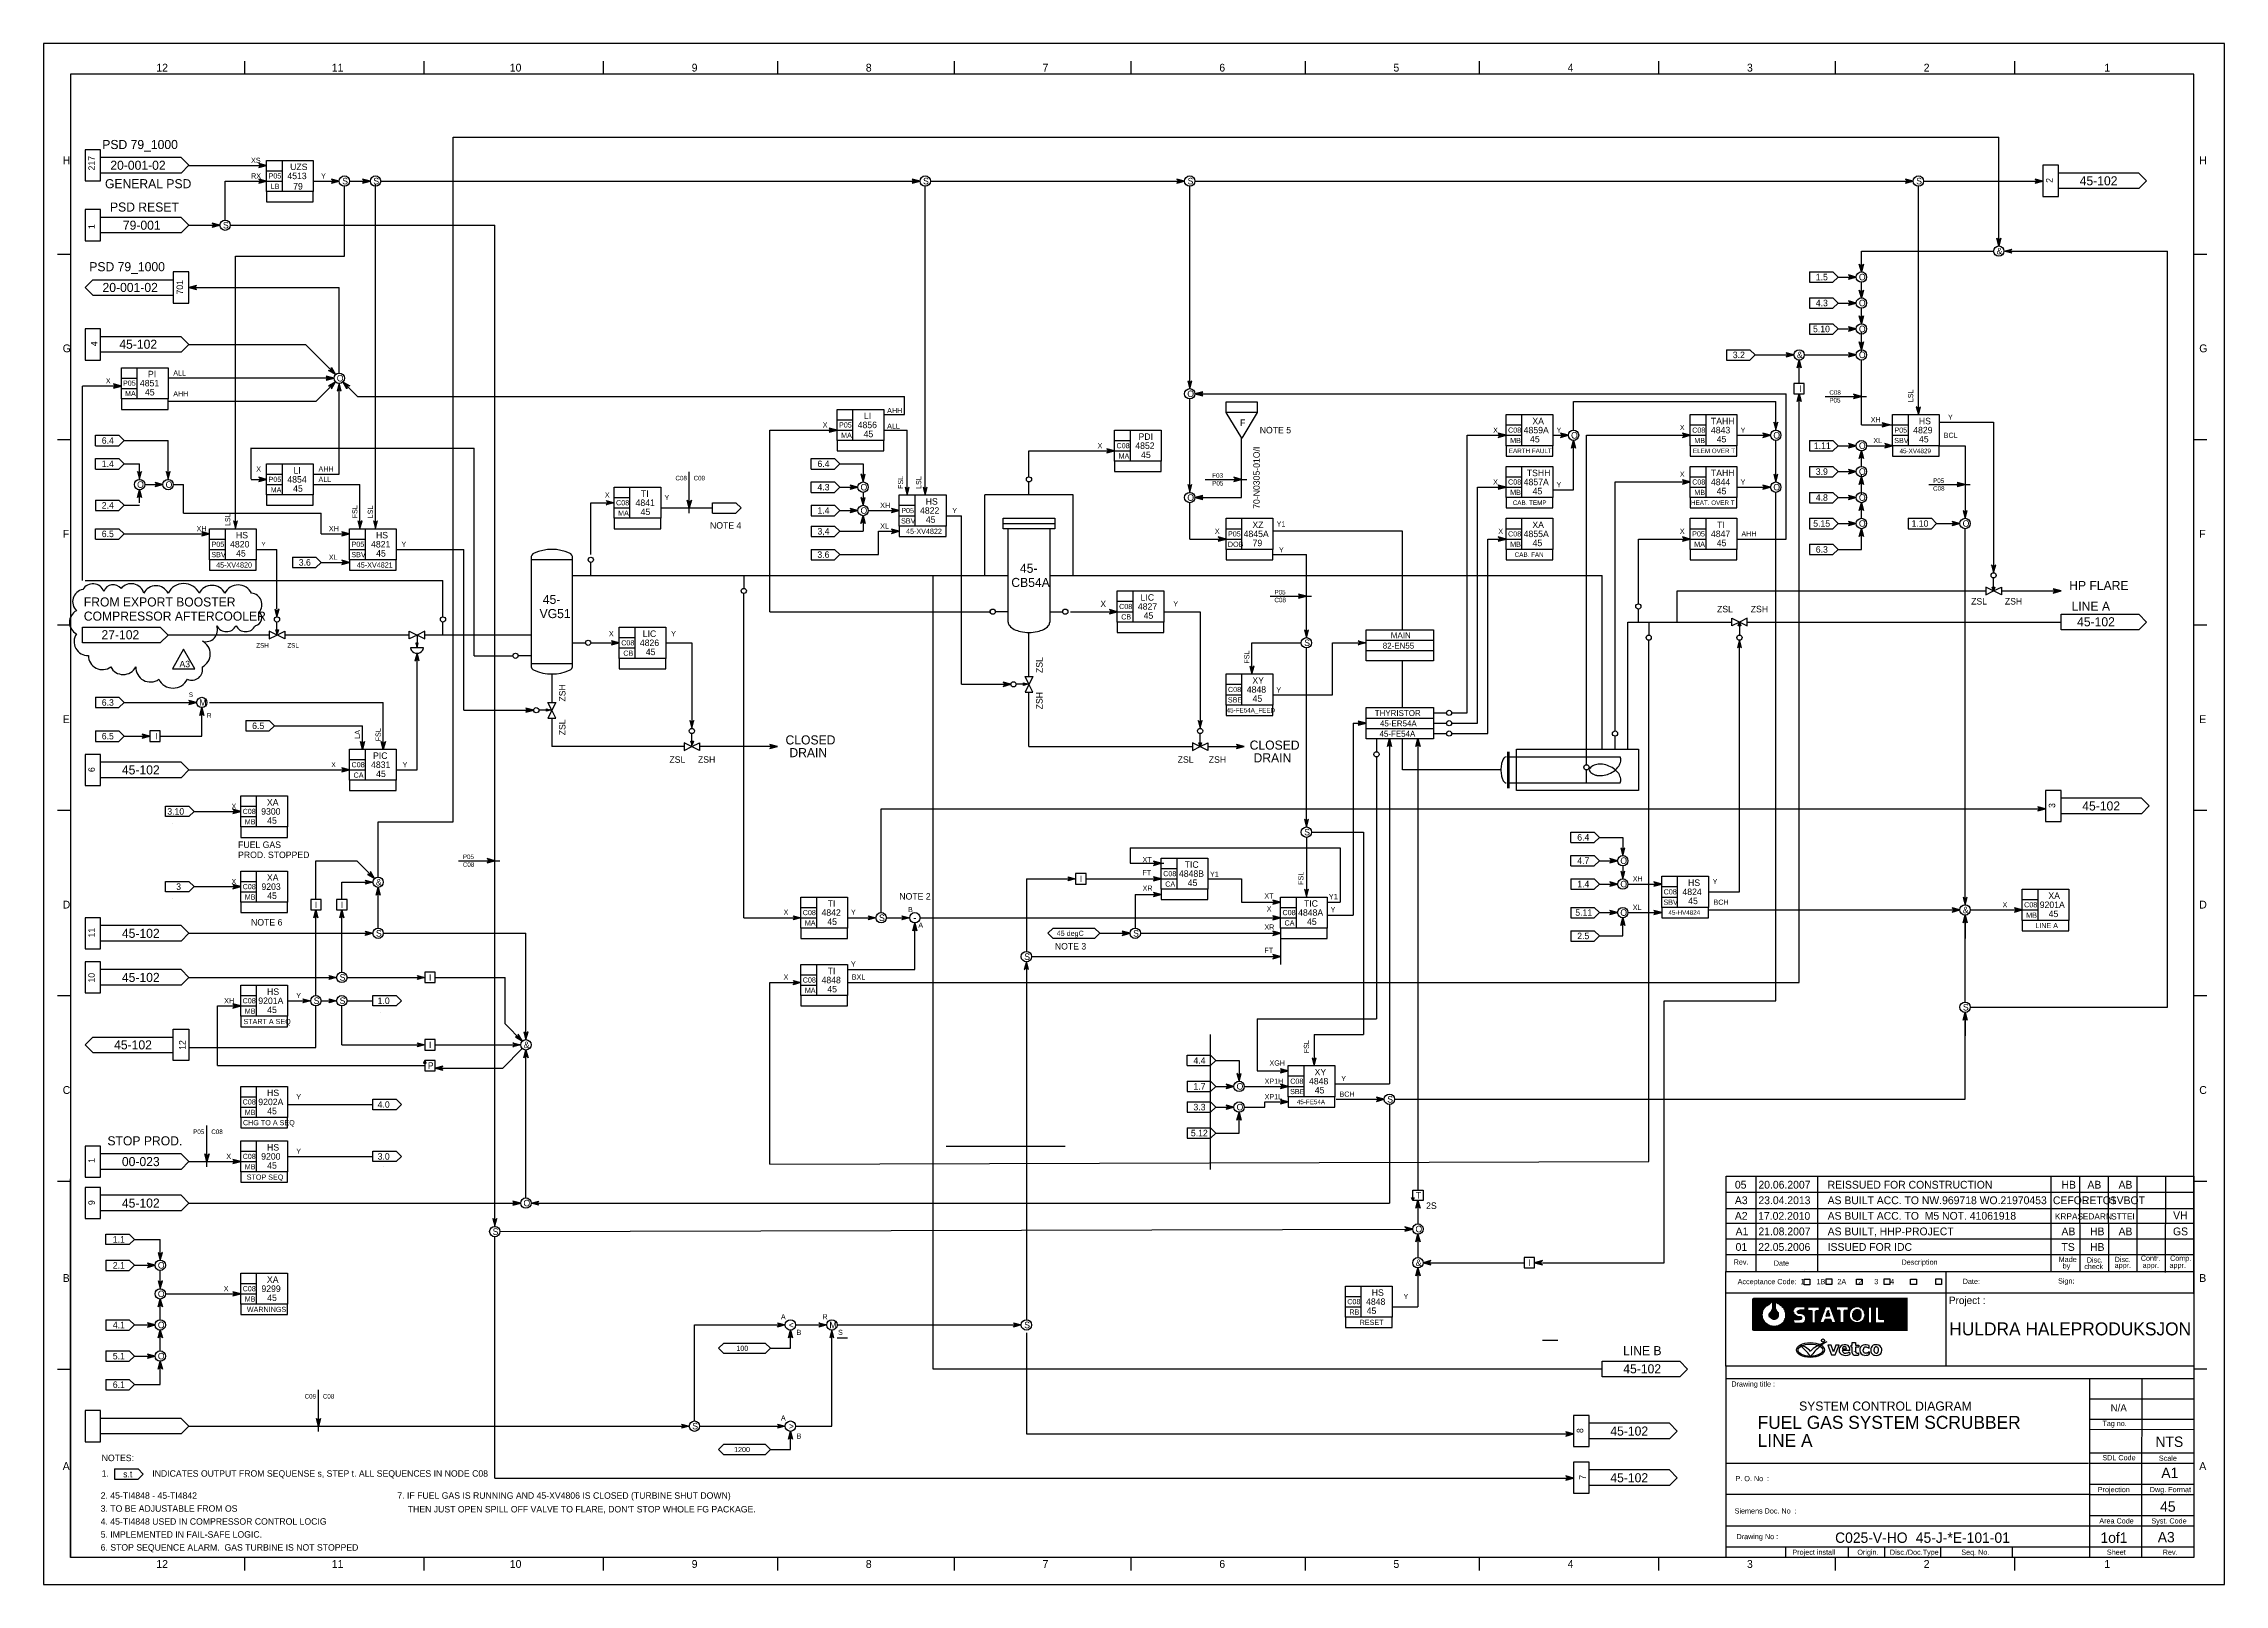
# Model space of a CAD drawing. Extents: x 0 to 841, y 0 to 594.
import ezdxf

# ---------------------------------------------------------------- set-up
doc = ezdxf.new("R2010")
doc.units = 0
for name, color, linetype in [('01-LIN-025-A', 7, 'Continuous'), ('02-LIN-025-B', 7, 'Continuous'), ('08-LIN-050-A', 7, 'Continuous'), ('09-LIN-050-B', 7, 'Continuous'), ('12-LIN-100-A', 7, 'Continuous'), ('18-LIN-025-SP', 7, 'Continuous'), ('35-TXT-025', 7, 'Continuous'), ('36-TXT-035', 7, 'Continuous'), ('43-', 7, 'Continuous'), ('45-', 7, 'Continuous'), ('46-', 7, 'Continuous'), ('47-', 7, 'Continuous'), ('48-BOR-018', 7, 'Continuous'), ('49-LOG-UD', 7, 'Continuous'), ('50-REV-035-TRNG', 7, 'Continuous'), ('51-REV-035-CLD', 7, 'Continuous'), ('53-FAB-UD', 7, 'Continuous')]:
    doc.layers.add(name, color=color, linetype=linetype)

msp = doc.modelspace()

# ---------------------------------------------------------------- texts
at = {"layer": '01-LIN-025-A'}
for s, height, p in [('12', 3.02, (43.46, 583.23)), ('12', 3.02, (43.46, 583.23)), ('11', 3.02, (111.13, 583.23)), ('11', 3.02, (111.13, 583.23)), ('10', 3.02, (179.78, 583.23)), ('10', 3.02, (179.78, 583.23)), ('9', 3.02, (249.92, 583.23)), ('9', 3.02, (249.92, 583.23)), ('8', 3.02, (317.08, 583.23)), ('8', 3.02, (317.08, 583.23)), ('7', 3.02, (385.24, 583.23)), ('7', 3.02, (385.24, 583.23)), ('6', 3.02, (453.4, 583.23)), ('6', 3.02, (453.4, 583.23)), ('5', 3.02, (520.56, 583.23)), ('5', 3.02, (520.56, 583.23)), ('4', 3.02, (587.72, 583.23)), ('4', 3.02, (587.72, 583.23)), ('3', 3.02, (656.88, 583.23)), ('3', 3.02, (656.88, 583.23)), ('2', 3.02, (725.04, 583.23)), ('2', 3.02, (725.04, 583.23)), ('1', 3.02, (794.71, 583.23)), ('1', 3.02, (794.71, 583.23)), ('H', 3.02, (7.36, 547.49)), ('H', 3.02, (7.36, 547.49)), ('H', 3.02, (831.31, 547.49)), ('H', 3.02, (831.31, 547.49)), ('G', 3.02, (7.36, 475.01)), ('G', 3.02, (7.36, 475.01)), ('G', 3.02, (831.31, 475.01)), ('G', 3.02, (831.31, 475.01)), ('F', 3.02, (7.36, 403.53)), ('F', 3.02, (7.36, 403.53)), ('F', 3.02, (831.31, 403.53)), ('F', 3.02, (831.31, 403.53)), ('E', 3.02, (7.36, 332.04)), ('E', 3.02, (7.36, 332.04)), ('E', 3.02, (831.31, 332.04)), ('E', 3.02, (831.31, 332.04)), ('D', 3.02, (7.36, 260.56)), ('D', 3.02, (7.36, 260.56)), ('D', 3.02, (831.31, 260.56)), ('D', 3.02, (831.31, 260.56)), ('C', 3.02, (7.36, 189.08)), ('C', 3.02, (7.36, 189.08)), ('C', 3.02, (831.31, 189.08)), ('C', 3.02, (831.31, 189.08)), ('Made', 2.013, (777.1, 124.29)), ('Made', 2.013, (777.1, 124.29)), ('Disc.', 2.013, (787.94, 124.07)), ('Disc.', 2.013, (787.94, 124.07)), ('Disc.', 2.013, (798.69, 124.29)), ('Disc.', 2.013, (798.69, 124.29)), ('Contr.', 2.013, (808.76, 124.74)), ('Contr.', 2.013, (808.76, 124.74)), ('Comp.', 2.013, (820.06, 124.74)), ('Comp.', 2.013, (820.06, 124.74)), ('B', 3.02, (7.36, 116.6)), ('B', 3.02, (7.36, 116.6)), ('Rev.', 2.013, (651.75, 123.28)), ('Rev.', 2.013, (651.75, 123.28)), ('Acceptance Code:  1      1B      2A      2      3      4  ', 2.0126, (653.3, 115.73)), ('Acceptance Code:  1      1B      2A      2      3      4  ', 2.0126, (653.3, 115.73)), ('Date', 2.013, (667.24, 122.84)), ('Date', 2.013, (667.24, 122.84)), ('Description', 2.0125, (716.5, 123.22)), ('Description', 2.0125, (716.5, 123.22)), ('Date:', 2.013, (740.09, 115.82)), ('Date:', 2.013, (740.09, 115.82)), ('Sign:', 2.013, (776.86, 115.98)), ('Sign:', 2.013, (776.86, 115.98)), ('by', 2.013, (778.64, 121.78)), ('by', 2.013, (778.64, 121.78)), ('check', 2.013, (786.98, 121.55)), ('check', 2.013, (786.98, 121.55)), ('appr.', 2.013, (798.69, 122)), ('appr.', 2.013, (798.69, 122)), ('appr.', 2.013, (809.49, 122)), ('appr.', 2.013, (809.49, 122)), ('appr.', 2.013, (819.83, 122)), ('appr.', 2.013, (819.83, 122)), ('B', 3.02, (831.31, 116.6)), ('B', 3.02, (831.31, 116.6)), ('Project :', 2.867, (734.78, 108.07)), ('Project :', 2.867, (734.78, 108.07)), ('Drawing title :', 2.0135, (650.87, 76.26)), ('Drawing title :', 2.0135, (650.87, 76.26)), ('N/A', 2.813, (797.11, 66.66)), ('Tag no.', 2.013, (793.94, 61.04)), ('Tag no.', 2.013, (793.94, 61.04)), ('A', 3.02, (7.36, 44.11)), ('A', 3.02, (7.36, 44.11)), ('SDL Code', 2.013, (793.94, 47.84)), ('SDL Code', 2.013, (793.94, 47.84)), ('Scale', 2.013, (815.73, 47.63)), ('Scale', 2.013, (815.73, 47.63)), ('A', 3.02, (831.31, 44.11)), ('A', 3.02, (831.31, 44.11)), ('P. O. No  :', 2.0134, (652.46, 39.79)), ('P. O. No  :', 2.0134, (652.46, 39.79)), ('Projection', 2.013, (792.18, 35.55)), ('Projection', 2.013, (792.18, 35.55)), ('Dwg. Format', 2.0135, (812.22, 35.55)), ('Dwg. Format', 2.0135, (812.22, 35.55)), ('Siemens Doc. No  :', 2.0134, (652.11, 27.31)), ('Siemens Doc. No  :', 2.0134, (652.11, 27.31)), ('Area Code', 2.013, (792.76, 23.47)), ('Area Code', 2.013, (792.76, 23.47)), ('Syst. Code', 2.013, (812.85, 23.47)), ('Syst. Code', 2.013, (812.85, 23.47)), ('Drawing No :', 2.0135, (652.85, 17.43)), ('Drawing No :', 2.0135, (652.85, 17.43)), ('12', 3.02, (43.46, 6.35)), ('12', 3.02, (43.46, 6.35)), ('11', 3.02, (111.13, 6.35)), ('11', 3.02, (111.13, 6.35)), ('10', 3.02, (179.78, 6.35)), ('10', 3.02, (179.78, 6.35)), ('9', 3.02, (249.92, 6.35)), ('9', 3.02, (249.92, 6.35)), ('8', 3.02, (317.08, 6.35)), ('8', 3.02, (317.08, 6.35)), ('7', 3.02, (385.24, 6.35)), ('7', 3.02, (385.24, 6.35)), ('6', 3.02, (453.4, 6.35)), ('6', 3.02, (453.4, 6.35)), ('5', 3.02, (520.56, 6.35)), ('5', 3.02, (520.56, 6.35)), ('4', 3.02, (587.72, 6.35)), ('4', 3.02, (587.72, 6.35)), ('3', 3.02, (656.88, 6.35)), ('3', 3.02, (656.88, 6.35)), ('Project install', 2.0135, (674.4, 11.39)), ('Project install', 2.0135, (674.4, 11.39)), ('Origin.', 2.013, (699.46, 11.39)), ('Origin.', 2.013, (699.46, 11.39)), ('Disc./Doc.Type', 2.0135, (711.99, 11.39)), ('Disc./Doc.Type', 2.0135, (711.99, 11.39)), ('2', 3.02, (725.04, 6.35)), ('2', 3.02, (725.04, 6.35)), ('Seq. No.', 2.013, (739.55, 11.39)), ('Seq. No.', 2.013, (739.55, 11.39)), ('1', 3.02, (794.71, 6.35)), ('1', 3.02, (794.71, 6.35)), ('Sheet', 2.013, (795.68, 11.39)), ('Sheet', 2.013, (795.68, 11.39)), ('Rev.', 2.013, (817.23, 11.39)), ('Rev.', 2.013, (817.23, 11.39))]:
    msp.add_text(s, height=height, dxfattribs=at).set_placement(p)
at = {"layer": '02-LIN-025-B'}
for s, height, p in [('05', 3, (652.23, 152.58)), ('20.06.2007', 3, (661.3, 152.58)), ('REISSUED FOR CONSTRUCTION', 3, (688, 152.58)), ('HB', 3, (778.18, 152.58)), ('AB', 3, (788.18, 152.58)), ('AB', 3, (800.18, 152.58)), ('A3', 3, (652.23, 146.58)), ('A2', 3, (652.23, 140.58)), ('23.04.2013', 3, (661.3, 146.58)), ('17.02.2010', 3, (661.21, 140.55)), ('AS BUILT ACC. TO NW.969718 WO.21970453', 3, (688, 146.58)), ('AS BUILT ACC. TO  M5 NOT. 41061918', 3, (688, 140.58)), ('CEFOL', 3, (774.88, 146.58)), ('KRPAS', 2.4, (775.63, 140.67)), ('RETO1', 3, (786.07, 146.58)), ('EDARN', 2.4, (786.39, 140.67)), ('SVBOT', 3, (796.78, 146.58)), ('STTEI', 2.4, (797.32, 140.67)), ('VH', 3, (821.23, 140.76)), ('A1', 3, (652.51, 134.58)), ('21.08.2007', 3, (661.3, 134.58)), ('AS BUILT, HHP-PROJECT', 3, (688, 134.58)), ('AB', 3, (778.18, 134.58)), ('HB', 3, (789.18, 134.58)), ('AB', 3, (800.18, 134.58)), ('GS', 3, (821.18, 134.58)), ('01', 3, (652.51, 128.58)), ('22.05.2006', 3, (661.25, 128.58)), ('ISSUED FOR IDC', 3, (688, 128.58)), ('TS', 3, (778.18, 128.58)), ('HB', 3, (789.18, 128.58)), ('HULDRA HALEPRODUKSJON', 5, (734.92, 96))]:
    msp.add_text(s, height=height, dxfattribs=at).set_placement(p)
at = {"layer": '12-LIN-100-A'}
for s, height, p in [('1.5', 2.5, (683.43, 502.75)), ('4.3', 2.5, (683.43, 492.75)), ('5.10', 2.5, (682.36, 482.75)), ('3.2', 2.5, (651.43, 472.75)), ('6.4', 2.5, (22.43, 439.75)), ('1.11', 2.5, (682.69, 437.75)), ('1.4', 2.5, (22.43, 430.75)), ('6.4', 2.5, (298.43, 430.75)), ('3.9', 2.5, (683.43, 427.75)), ('4.3', 2.5, (298.43, 421.75)), ('2.4', 2.5, (22.43, 414.75)), ('1.4', 2.5, (298.43, 412.75)), ('4.8', 2.5, (683.43, 417.75)), ('6.5', 2.5, (22.43, 403.75)), ('3,4', 2.5, (298.43, 404.75)), ('5.15', 2.5, (682.44, 407.75)), ('1.10', 2.5, (720.36, 407.75)), ('3.6', 2.5, (98.39, 392.75)), ('3.6', 2.5, (298.39, 395.75)), ('6.3', 2.5, (683.43, 397.75)), ('82-EN55', 2.296, (516.43, 360.76)), ('MAIN', 2.296, (519.55, 364.77)), ('6.3', 2.5, (22.43, 338.75)), ('THYRISTOR ', 2.296, (513.33, 334.77)), ('6.5', 2.5, (22.43, 325.75)), ('6.5', 2.5, (80.43, 329.75)), ('45-FE54A', 2.296, (515.17, 326.77)), ('45-ER54A', 2.296, (515.37, 330.76)), ('6.4', 2.5, (591.43, 286.75)), ('4.7', 2.5, (591.43, 277.75)), ('1.4', 2.5, (591.43, 268.75)), ('B', 2, (333.36, 259.16)), ('Y1', 2.1, (495.59, 264.11)), ('Y', 2.1, (496.27, 259.11)), ('X', 2, (285.37, 258.16)), ('Y', 2, (311.35, 258.16)), ('A', 2, (337.33, 253.16)), ('5.11', 2.5, (590.69, 257.75)), ('2.5', 2.5, (591.43, 248.75)), ('Y', 2, (311.35, 238.16)), ('X', 2, (285.37, 233.16)), ('BXL', 2, (311.67, 233.16)), ('4.4', 2.5, (443.43, 200.75)), ('3.3', 2.5, (443.43, 182.75)), ('1.7', 2.5, (443.43, 190.75)), ('5.12', 2.5, (442.44, 172.75)), ('1.1', 2.5, (26.69, 131.75)), ('2.1', 2.5, (26.69, 121.75)), ('4.1', 2.5, (26.69, 98.75)), ('A', 2, (284.33, 102.16)), ('R', 2, (300.36, 102.16)), ('B', 2, (290.36, 96.16)), ('S', 2, (306.37, 96.16)), ('5.1', 2.5, (26.69, 86.75)), ('6.1', 2.5, (26.69, 75.75)), ('A', 2, (284.33, 63.16)), ('B', 2, (290.36, 56.16)), ('s.t', 2.5, (30.67, 41.25))]:
    msp.add_text(s, height=height, dxfattribs=at).set_placement(p)
for s, height, p in [('70-N0305-01O/I', 2.5, (469, 414.65)), ('FSL', 2, (485.84, 269.67))]:
    msp.add_text(s, height=height, rotation=90, dxfattribs=at).set_placement(p)
at = {"layer": '35-TXT-025'}
for s, height, p in [('NOTE 4', 2.5, (257, 407)), ('FUEL GAS', 2.5, (75, 283.9)), ('PROD. STOPPED', 2.5, (75, 280)), ('NOTE 2', 2.5, (330, 264)), ('NOTE 6', 2.5, (80, 254)), ('SYSTEM CONTROL DIAGRAM', 3.5, (677, 67)), ('N/A', 2.813, (797.11, 66.66)), ('1.                  INDICATES OUTPUT FROM SEQUENSE s, STEP t. ALL SEQUENCES IN NODE C08', 2.5, (22.4, 41.5)), ('NOTES:', 2.5, (22.4, 47.5)), ('2. 45-TI4848 - 45-TI4842', 2.5, (22, 33)), ('7. IF FUEL GAS IS RUNNING AND 45-XV4806 IS CLOSED (TURBINE SHUT DOWN)  ', 2.5, (136.43, 33)), ('4. 45-TI4848 USED IN COMPRESSOR CONTROL LOCIG', 2.5, (22, 23)), ('3. TO BE ADJUSTABLE FROM OS', 2.5, (22, 28)), ("THEN JUST OPEN SPILL OFF VALVE TO FLARE, DON'T STOP WHOLE FG PACKAGE.", 2.5, (140.43, 27.73)), ('5. IMPLEMENTED IN FAIL-SAFE LOGIC.', 2.5, (22, 18)), ('6. STOP SEQUENCE ALARM.  GAS TURBINE IS NOT STOPPED', 2.5, (22, 13))]:
    msp.add_text(s, height=height, dxfattribs=at).set_placement(p)
at = {"layer": '36-TXT-035'}
for s, height, p in [('CB54A', 3.5, (373.19, 384.52)), ('45-', 3.5, (376.51, 389.98)), ('45-', 3.5, (192.51, 377.98)), ('VG51', 3.5, (191.27, 372.52)), ('FUEL GAS SYSTEM SCRUBBER', 5, (661, 59.96)), ('LINE A', 5, (661, 53)), ('NTS', 4, (814.43, 53)), ('A1', 4, (816.69, 41)), ('45', 4, (816.24, 28)), ('C025-V-HO', 4, (690.88, 16)), ('45-J-*E-101-01', 4, (722, 16)), ('1of1', 4, (793.21, 16)), ('A3', 4, (815.3, 16.2))]:
    msp.add_text(s, height=height, dxfattribs=at).set_placement(p)
at = {"layer": '43-'}
for s, p in [('FROM EXPORT BOOSTER', (15.5, 377)), ('COMPRESSOR AFTERCOOLER', (15.5, 371.54)), ('STOP PROD.', (24.62, 169.25))]:
    msp.add_text(s, height=3.5, dxfattribs=at).set_placement(p)
at = {"layer": '45-'}
for s, height, p in [('XS', 2, (80, 548)), ('RX', 2, (80, 542)), ('Y', 2, (107, 542)), ('X', 2, (24, 463)), ('ALL', 2, (50, 466)), ('AHH', 2, (50, 458)), ('C08', 1.75, (688.66, 458.63)), ('P05', 1.75, (688.66, 455.63)), ('AHH', 2, (325.3, 451.54)), ('ALL', 2, (325.3, 445.54)), ('X', 2, (559, 444)), ('X', 2, (631, 445)), ('X', 2, (82, 429)), ('AHH', 2, (106, 429)), ('X', 2, (631, 427)), ('ALL', 2, (106, 425)), ('C08', 1.75, (243.66, 425.63)), ('C09', 1.75, (250.66, 425.63)), ('F03', 1.75, (450.66, 426.63)), ('P05', 1.75, (450.66, 423.63)), ('X', 2, (559, 424)), ('C08', 1.75, (728.66, 421.63)), ('P05', 1.75, (728.66, 424.63)), ('XH', 2, (59, 406)), ('XH', 2, (110, 406)), ('X', 2, (561, 405)), ('X', 2, (631, 405)), ('Y', 1.75, (84, 400.13)), ('XL', 2, (110, 395)), ('Y', 2, (138, 400)), ('C08', 1.75, (474.66, 378.63)), ('P05', 1.75, (474.66, 381.63)), ('ZSH', 1.75, (82, 361.13)), ('ZSL', 1.75, (94, 361.13)), ('X', 2, (218, 365.5)), ('Y', 2, (242, 365.5)), ('S', 1.75, (56, 342.13)), ('R', 1.75, (63, 334.13)), ('X', 1.75, (111, 315.13)), ('C08', 1.75, (161.66, 276.63)), ('P05', 1.75, (161.66, 279.63)), ('P05', 1.75, (57.66, 173.63)), ('C08', 1.75, (64.66, 173.63)), ('C09', 1.75, (100.66, 71.63)), ('C08', 1.75, (107.66, 71.63))]:
    msp.add_text(s, height=height, dxfattribs=at).set_placement(p)
for s, p in [('FSL', (331.46, 422.3)), ('LSL', (338.46, 422.3)), ('LSL', (72, 408)), ('FSL', (121, 411)), ('LSL', (127, 411)), ('LA', (122, 326)), ('FSL', (130, 325))]:
    msp.add_text(s, height=2, rotation=90, dxfattribs=at).set_placement(p)
at = {"layer": '49-LOG-UD'}
for s, p in [('PSD 79_1000', (22.63, 553.36)), ('20-001-02', (25.72, 545.36)), ('GENERAL PSD', (23.67, 538.25)), ('45-102', (785.19, 539.36)), ('PSD RESET', (25.6, 529.25)), ('79-001', (30.56, 522.25)), ('PSD 79_1000', (17.63, 506.25)), ('20-001-02', (22.72, 498.25)), ('45-102', (29.19, 476.36)), ('HP FLARE', (781.15, 383.36)), ('LINE A', (782.07, 375.36)), ('45-102', (784.19, 369.36)), ('27-102', (22.31, 364.36)), ('CLOSED', (286.11, 323.81)), ('DRAIN', (287.6, 318.91)), ('CLOSED', (465.11, 321.81)), ('DRAIN', (466.6, 316.91)), ('45-102', (30.19, 312.25)), ('45-102', (786.19, 298.36)), ('45-102', (30.19, 249.25)), ('45-102', (30.19, 232.25)), ('45-102', (27.19, 206.25)), ('00-023', (30.19, 161.25)), ('45-102', (30.19, 145.25)), ('45-102', (609.19, 81.36)), ('LINE B', (609.11, 88.36)), ('45-102', (604.19, 57.36)), ('45-102', (604.19, 39.36))]:
    msp.add_text(s, height=3.5, dxfattribs=at).set_placement(p)
at = {"layer": '50-REV-035-TRNG'}
for s, height, p in [('217', 2.5, (19.75, 545.1)), ('2', 2.5, (774.75, 540.34)), ('1', 2.5, (19.75, 522.51)), ('701', 2.5, (53.75, 497.28)), ('4', 2.5, (20.75, 477.34)), ('LSL', 2, (721, 455.75)), ('ZSL', 2.5, (385.25, 351.34)), ('FSL', 2, (465, 354.98)), ('ZSH', 2.5, (201.25, 340.34)), ('ZSH', 2.5, (385.25, 337.34)), ('ZSL', 2.5, (201.25, 327.34)), ('6', 2.5, (19.75, 313.17)), ('3', 2.5, (775.75, 299.34)), ('11', 2.5, (19.75, 249.39)), ('10', 2.5, (19.75, 232.02)), ('12', 2.5, (54.75, 206.09)), ('FSL', 2, (488, 204.75)), ('1', 2.5, (19.75, 162.51)), ('9', 2.5, (19.75, 146.23)), ('8', 2.5, (593.75, 58.34)), ('7', 2.5, (594.75, 40.34))]:
    msp.add_text(s, height=height, rotation=90, dxfattribs=at).set_placement(p)
for s, height, p in [('UZS', 2.5, (95.07, 545.25)), ('P05', 2, (86.75, 542)), ('LB', 2, (87.57, 538)), ('4513', 2.5, (94, 541.75)), ('79', 2.5, (96.23, 537.75)), ('S', 2.5, (115.16, 539.75)), ('S', 2.5, (127.16, 539.75)), ('S', 2.5, (339.16, 539.75)), ('S', 2.5, (441.16, 539.75)), ('S', 2.5, (722.16, 539.75)), ('S', 2.5, (69.16, 522.75)), ('&', 2.5, (753.15, 512.75)), ('O', 2.5, (700.05, 502.75)), ('O', 2.5, (700.05, 492.75)), ('O', 2.5, (700.05, 482.75)), ('&', 2.5, (676.15, 472.75)), ('O', 2.5, (700.05, 472.75)), ('P05', 2, (30.61, 462.11)), ('4851', 2.5, (37.14, 461.86)), ('PI', 2.5, (40.23, 465.36)), ('O', 2.5, (113.05, 463.75)), ('MA', 2, (31.4, 458.11)), ('45', 2.5, (39.09, 458.36)), ('O', 2.5, (441.05, 457.75)), ('I', 2.5, (677, 459.75)), ('X', 2, (300.46, 446)), ('P05', 2, (306.75, 446)), ('4856', 2.5, (313.94, 445.75)), ('LI', 2.5, (316.36, 449.25)), ('NOTE 5', 2.5, (468.99, 443.75)), ('C08', 2, (564.75, 444)), ('4859A', 2.5, (570.79, 443.75)), ('XA', 2.5, (574.13, 447.25)), ('Y', 2, (583.43, 444)), ('C08', 2, (635.75, 444)), ('TAHH', 2.5, (642.99, 447.25)), ('4843', 2.5, (643, 443.75)), ('Y', 2, (654.43, 444)), ('XH', 2, (704.62, 448)), ('P05', 2, (713.75, 444)), ('4829', 2.5, (721, 443.75)), ('HS', 2.5, (723.18, 447.25)), ('Y', 2, (734.43, 449)), ('MA', 2, (307.55, 442)), ('45', 2.5, (316.23, 442.25)), ('X', 2, (406.46, 438)), ('C08', 2, (413.75, 438)), ('4852', 2.5, (421, 437.75)), ('PDI', 2.5, (422.25, 441.25)), ('EARTH FAULT', 1.7496, (565.06, 436.13)), ('MB', 2, (565.57, 440)), ('45', 2.5, (573.23, 440.25)), ('O', 2.5, (589.05, 441.75)), ('ELEM OVER T', 1.7496, (636.06, 436.13)), ('MB', 2, (636.57, 440)), ('45', 2.5, (645.23, 440.25)), ('O', 2.5, (667.05, 441.75)), ('O', 2.5, (700.05, 437.75)), ('XL', 2, (705.62, 440)), ('SBV', 2, (713.68, 440)), ('45-XV4829', 1.75, (715.74, 436.1)), ('45', 2.5, (723.23, 440.25)), ('BCL', 2, (732.75, 442)), ('LI', 2.5, (96.37, 428.25)), ('MA', 2, (414.55, 434)), ('45', 2.5, (423.23, 434.25)), ('TSHH', 2.5, (571.99, 427.25)), ('TAHH', 2.5, (642.99, 427.25)), ('O', 2.5, (700.05, 427.75)), ('O', 2.5, (36.05, 422.75)), ('O', 2.5, (47.05, 422.75)), ('P05', 2, (86.75, 425)), ('MA', 2, (87.55, 421)), ('4854', 2.5, (94, 424.75)), ('45', 2.5, (96.23, 421.25)), ('X', 2, (216.45, 419)), ('TI', 2.5, (230.36, 419.25)), ('O', 2.5, (315.04, 421.75)), ('C08', 2, (564.75, 424)), ('MB', 2, (565.57, 420)), ('4857A', 2.5, (570.79, 423.75)), ('45', 2.5, (574.23, 420.25)), ('Y', 2, (583.43, 423)), ('C08', 2, (635.75, 424)), ('MB', 2, (636.57, 420)), ('4844', 2.5, (643, 423.75)), ('45', 2.5, (645.23, 420.25)), ('Y', 2, (654.43, 424)), ('O', 2.5, (667.05, 421.75)), ('C08', 2, (220.75, 416)), ('MA', 2, (221.55, 412)), ('4841', 2.5, (228.28, 415.75)), ('45', 2.5, (230.23, 412.25)), ('Y', 2, (239.43, 418)), ('O', 2.5, (315.04, 412.75)), ('XH', 2, (322.62, 415)), ('P05', 2, (330.75, 413)), ('4822', 2.5, (338, 412.75)), ('HS', 2.5, (340.18, 416.25)), ('Y', 2, (350.43, 413)), ('O', 2.5, (441.05, 417.75)), ('CAB. TEMP', 1.75, (566.57, 416.13)), ('HEAT. OVER T', 1.7496, (635.32, 416.13)), ('O', 2.5, (700.05, 417.75)), ('HS', 2.5, (74.18, 403.25)), ('HS', 2.5, (128.18, 403.25)), ('XL', 2, (322.62, 407)), ('SBV', 2, (330.68, 409)), ('45-XV4822', 2, (332.6, 405)), ('45', 2.5, (340.23, 409.25)), ('X', 2, (451.68, 405)), ('P05', 2, (456.75, 404)), ('4845A', 2.5, (462.79, 403.75)), ('XZ', 2.5, (466.17, 407.25)), ('Y1', 2, (475.5, 407.83)), ('C08', 2, (564.75, 404)), ('4855A', 2.5, (570.79, 403.75)), ('XA', 2.5, (574.13, 407.25)), ('P05', 2, (635.75, 404)), ('4847', 2.5, (643, 403.75)), ('TI', 2.5, (645.36, 407.25)), ('AHH', 2, (654.75, 404)), ('O', 2.5, (700.05, 407.75)), ('O', 2.5, (740.05, 407.75)), ('SBV', 2, (64.68, 396)), ('P05', 2, (64.75, 400)), ('4820', 2.5, (71.91, 399.75)), ('45', 2.5, (74.23, 396.25)), ('SBV', 2, (118.68, 396)), ('P05', 2, (118.75, 400)), ('4821', 2.5, (126.28, 399.75)), ('45', 2.5, (128.23, 396.25)), ('DOB', 2, (456.71, 400)), ('79', 2.5, (466.23, 400.25)), ('Y', 2, (476.4, 397.82)), ('MB', 2, (565.57, 400)), ('CAB. FAN', 1.75, (567.32, 396.13)), ('45', 2.5, (574.23, 400.25)), ('MA', 2, (636.55, 400)), ('45', 2.5, (645.23, 400.25)), ('45-XV4820', 2, (66.54, 392)), ('45-XV4821', 2, (120.79, 392)), ('X', 2.5, (407.53, 376.75)), ('LIC', 2.5, (423.05, 379.25)), ('Y', 2, (435.66, 377)), ('ZSL', 2.5, (743.34, 377.75)), ('ZSH', 2.5, (756.34, 377.75)), ('C08', 2, (414.75, 376)), ('CB', 2, (415.57, 372)), ('4827', 2.5, (422, 375.75)), ('45', 2.5, (424.23, 372.25)), ('ZSL', 2.5, (645.34, 374.75)), ('ZSH', 2.5, (658.34, 374.75)), ('C08', 2, (222.75, 362)), ('4826', 2.5, (229.94, 361.75)), ('LIC', 2.5, (231.05, 365.25)), ('S', 2.5, (486.16, 361.75)), ('A3', 2.5, (52.38, 353.55)), ('CB', 2, (223.57, 358)), ('45', 2.5, (232.23, 358.25)), ('C08', 2, (456.75, 344)), ('4848', 2.5, (464, 343.75)), ('XY', 2.5, (466.15, 347.25)), ('Y', 2, (475.4, 343.82)), ('M', 2.5, (60.05, 338.75)), ('45-FE54A_FEED', 1.7496, (456.23, 336.13)), ('SBE', 2, (456.71, 340)), ('45', 2.5, (466.23, 340.25)), ('I', 2.5, (43, 325.75)), ('PIC', 2.5, (127.06, 318.25)), ('C08', 2, (118.75, 315)), ('CA', 2, (119.55, 311)), ('4831', 2.5, (126.28, 314.75)), ('45', 2.5, (128.23, 311.25)), ('Y', 2, (138.43, 315)), ('ZSL', 2.5, (241.34, 316.75)), ('ZSH', 2.5, (252.34, 316.75)), ('ZSL', 2.5, (437.34, 316.75)), ('ZSH', 2.5, (449.34, 316.75)), ('3.10', 2.5, (47.7, 296.75)), ('X', 2, (72.46, 299)), ('C08', 2, (76.75, 297)), ('C08', 2, (76.75, 297)), ('MB', 2, (77.57, 293)), ('MB', 2, (77.57, 293)), ('9300', 2.5, (83.91, 296.75)), ('XA', 2.5, (86.13, 300.25)), ('45', 2.5, (86.23, 293.25)), ('45', 2.5, (86.23, 293.25)), ('S', 2.5, (486.16, 288.75)), ('XT', 2, (423.79, 278.41)), ('TIC', 2.5, (440.05, 276.25)), ('O', 2.5, (608.05, 277.75)), ('3', 2.5, (51.13, 267.75)), ('X', 2, (72.46, 270)), ('C08', 2, (76.75, 268)), ('C08', 2, (76.75, 268)), ('9203', 2.5, (84, 267.75)), ('XA', 2.5, (86.13, 271.25)), ('&', 2.5, (128.15, 269.45)), ('I', 2.5, (399.59, 270.75)), ('XR', 2, (423.81, 267.41)), ('FT', 2, (423.79, 273.41)), ('C08', 2, (431.75, 273)), ('CA', 2, (432.55, 269)), ('4848B', 2.5, (437.83, 272.75)), ('45', 2.5, (441.23, 269.25)), ('Y1', 2, (449.81, 272.82)), ('O', 2.5, (608.05, 268.75)), ('XH', 2, (612.85, 271)), ('HS', 2.5, (634.18, 269.25)), ('Y', 2, (643.66, 270)), ('MB', 2, (77.57, 264)), ('MB', 2, (77.57, 264)), ('45', 2.5, (86.23, 264.25)), ('45', 2.5, (86.23, 264.25)), ('I', 2.5, (104.59, 260.75)), ('I', 2.5, (114.59, 260.75)), ('TI', 2.5, (302.36, 261.25)), ('XT', 2, (470.79, 264.41)), ('X', 2, (471.69, 259.41)), ('TIC', 2.5, (486.05, 261.25)), ('XL', 2, (612.85, 260)), ('SBV', 2, (624.68, 262)), ('C08', 2, (624.75, 266)), ('4824', 2.5, (632, 265.75)), ('45', 2.5, (634.23, 262.25)), ('BCH', 2, (643.98, 262)), ('&', 2.5, (740.15, 258.75)), ('X', 2, (755.46, 261)), ('C08', 2, (763.75, 261)), ('9201A', 2.5, (769.79, 260.75)), ('XA', 2.5, (773.13, 264.25)), ('C08', 2, (292.75, 258)), ('MA', 2, (293.55, 254)), ('4842', 2.5, (300, 257.75)), ('45', 2.5, (302.23, 254.25)), ('S', 2.5, (322.16, 255.75)), ('-', 2.5, (335.44, 255.75)), ('XR', 2, (470.81, 252.41)), ('C08', 2, (477.75, 258)), ('CA', 2, (478.55, 254)), ('4848A', 2.5, (483.79, 257.75)), ('45', 2.5, (487.23, 254.25)), ('O', 2.5, (608.05, 257.75)), ('45-HV4824', 1.75, (626.61, 258.13)), ('MB', 2, (764.57, 257)), ('LINE A', 2, (768.08, 253)), ('45', 2.5, (773.23, 257.25)), ('S', 2.5, (128.16, 249.75)), ('NOTE 3', 2.5, (389.99, 244.75)), ('45 degC', 2, (390.69, 250)), ('S', 2.5, (420.16, 249.75)), ('FT', 2, (470.79, 243.41)), ('TI', 2.5, (302.36, 235.25)), ('S', 2.5, (378.16, 240.75)), ('HS', 2.5, (86.18, 227.25)), ('HS', 2.5, (86.18, 227.25)), ('Y', 2, (97.43, 226)), ('Y', 2, (97.43, 226)), ('S', 2.5, (114.16, 232.75)), ('I', 2.5, (148.59, 232.75)), ('C08', 2, (292.75, 232)), ('MA', 2, (293.55, 228)), ('4848', 2.5, (300, 231.75)), ('45', 2.5, (302.23, 228.25)), ('XH', 2, (69.62, 224)), ('C08', 2, (76.75, 224)), ('C08', 2, (76.75, 224)), ('MB', 2, (77.57, 220)), ('MB', 2, (77.57, 220)), ('9201A', 2.5, (82.79, 223.75)), ('9201A', 2.5, (82.79, 223.75)), ('45', 2.5, (86.23, 220.25)), ('45', 2.5, (86.23, 220.25)), ('S', 2.5, (104.16, 223.75)), ('S', 2.5, (114.16, 223.75)), ('1.0', 2.5, (128.81, 223.75)), ('1.0', 2.5, (128.81, 223.75)), ('S', 2.5, (740.16, 221.25)), ('START A SEQ', 2, (77.05, 216)), ('START A SEQ', 2, (77.05, 216)), ('I', 2.5, (148.59, 206.75)), ('&', 2.5, (185.15, 206.75)), ('XGH', 2, (472.75, 200)), ('P', 2.5, (148.16, 198.75)), ('XP1H', 2, (470.88, 193)), ('C08', 2, (480.75, 193)), ('4848', 2.5, (488, 192.75)), ('XY', 2.5, (490.15, 196.25)), ('Y', 2, (500.43, 194)), ('C08', 2, (76.75, 185)), ('9202A', 2.5, (82.79, 184.75)), ('HS', 2.5, (86.18, 188.25)), ('Y', 2, (97.43, 187)), ('4.0', 2.5, (128.81, 183.75)), ('O', 2.5, (460.05, 190.75)), ('O', 2.5, (460.05, 182.75)), ('XP1L', 2, (470.88, 187)), ('SBE', 2, (480.71, 189)), ('45-FE54A', 1.75, (483.3, 185.13)), ('45', 2.5, (490.23, 189.25)), ('BCH', 2, (499.75, 188)), ('S', 2.5, (518.16, 185.75)), ('CHG TO A SEQ', 2, (76.89, 177)), ('MB', 2, (77.57, 181)), ('45', 2.5, (86.23, 181.25)), ('HS', 2.5, (86.18, 167.25)), ('X', 2, (70.46, 164)), ('C08', 2, (76.75, 164)), ('MB', 2, (77.57, 160)), ('9200', 2.5, (83.91, 163.75)), ('45', 2.5, (86.23, 160.25)), ('Y', 2, (97.43, 166)), ('3.0', 2.5, (128.81, 163.75)), ('STOP SEQ', 2, (78.33, 156)), ('O', 2.5, (185.05, 145.75)), ('T', 2.5, (529.16, 148.75)), ('2S', 2.5, (533.15, 144.75)), ('S', 2.5, (173.16, 134.75)), ('O', 2.5, (529.05, 135.75)), ('O', 2.5, (44.05, 121.75)), ('XA', 2.5, (86.13, 116.25)), ('&', 2.5, (529.15, 122.75)), ('I', 2.5, (572.59, 122.75)), ('O', 2.5, (44.05, 110.75)), ('X', 2, (69.46, 113)), ('C08', 2, (76.75, 113)), ('MB', 2, (77.57, 109)), ('9299', 2.5, (84, 112.75)), ('45', 2.5, (86.23, 109.25)), ('C08', 2, (502.75, 108)), ('4848', 2.5, (510, 107.75)), ('HS', 2.5, (512.18, 111.25)), ('Y', 2, (524.43, 110)), ('O', 2.5, (44.05, 98.75)), ('WARNINGS', 2, (78.37, 105)), ('M', 2.5, (303.05, 98.75)), ('S', 2.5, (378.16, 98.75)), ('RB', 2, (503.57, 104)), ('RESET', 2, (507.52, 100)), ('45', 2.5, (510.23, 104.25)), ('<', 2.5, (287.37, 98.75)), ('O', 2.5, (44.05, 86.75)), ('100', 2, (267.13, 90)), ('S', 2.5, (250.16, 59.75)), ('>', 2.5, (287.37, 59.75)), ('1200', 2, (266.27, 51))]:
    msp.add_text(s, height=height, dxfattribs=at).set_placement(p)
at = {"layer": '53-FAB-UD'}
msp.add_text('F', height=2.5, dxfattribs=at).set_placement((461.39, 446.6))

# ---------------------------------------------------------------- linework, layer by layer
at = {"layer": '01-LIN-025-A'}
for p, q in [((829.26, 582.23), (10.33, 582.23)), ((10.33, 582.23), (10.33, 10.38)), ((829.26, 582.23), (10.33, 582.23)), ((10.33, 582.23), (10.33, 10.38)), ((77.49, 587.26), (77.49, 582.23)), ((77.49, 587.26), (77.49, 582.23)), ((146.65, 587.26), (146.65, 582.23)), ((146.65, 587.26), (146.65, 582.23)), ((215.82, 587.26), (215.82, 582.23)), ((215.82, 587.26), (215.82, 582.23)), ((282.98, 587.26), (282.98, 582.23)), ((282.98, 587.26), (282.98, 582.23)), ((351.14, 587.26), (351.14, 582.23)), ((351.14, 587.26), (351.14, 582.23)), ((419.3, 587.26), (419.3, 582.23)), ((419.3, 587.26), (419.3, 582.23)), ((486.46, 587.26), (486.46, 582.23)), ((486.46, 587.26), (486.46, 582.23)), ((553.61, 587.26), (553.61, 582.23)), ((553.61, 587.26), (553.61, 582.23)), ((622.78, 587.26), (622.78, 582.23)), ((622.78, 587.26), (622.78, 582.23)), ((690.94, 587.26), (690.94, 582.23)), ((690.94, 587.26), (690.94, 582.23)), ((760.1, 587.26), (760.1, 582.23)), ((760.1, 587.26), (760.1, 582.23)), ((829.26, 112.01), (829.26, 582.23)), ((829.26, 112.01), (829.26, 582.23)), ((10.33, 512.76), (5.32, 512.76)), ((10.33, 512.76), (5.32, 512.76)), ((834.27, 512.76), (829.26, 512.76)), ((834.27, 512.76), (829.26, 512.76)), ((10.33, 441.28), (5.32, 441.28)), ((10.33, 441.28), (5.32, 441.28)), ((834.27, 441.28), (829.26, 441.28)), ((834.27, 441.28), (829.26, 441.28)), ((397, 420), (363, 420)), ((363, 389), (363, 420)), ((397, 389), (397, 420)), ((370, 409), (390, 409)), ((372, 371), (372, 407)), ((388, 407), (388, 371)), ((10.33, 369.8), (5.32, 369.8)), ((10.33, 369.8), (5.32, 369.8)), ((834.27, 369.8), (829.26, 369.8)), ((834.27, 369.8), (829.26, 369.8)), ((564.5, 321), (564.5, 307)), ((565, 321), (565, 307)), ((565, 319), (568, 319)), ((568, 319), (608, 319)), ((565, 309), (568, 309)), ((568, 309), (608, 309)), ((10.33, 298.32), (5.32, 298.32)), ((10.33, 298.32), (5.32, 298.32)), ((47, 296), (47, 300)), ((47, 300), (56, 300)), ((47, 296), (47, 300)), ((47, 300), (56, 300)), ((56, 296), (47, 296)), ((56, 296), (47, 296)), ((56, 300), (58, 298)), ((56, 300), (58, 298)), ((58, 298), (56, 296)), ((58, 298), (56, 296)), ((834.27, 298.32), (829.26, 298.32)), ((834.27, 298.32), (829.26, 298.32)), ((47, 267), (47, 271)), ((47, 271), (56, 271)), ((47, 267), (47, 271)), ((47, 271), (56, 271)), ((56, 271), (58, 269)), ((56, 271), (58, 269)), ((56, 267), (47, 267)), ((56, 267), (47, 267)), ((58, 269), (56, 267)), ((58, 269), (56, 267)), ((477, 249), (477, 239)), ((10.33, 226.84), (5.32, 226.84)), ((10.33, 226.84), (5.32, 226.84)), ((127, 223), (127, 227)), ((127, 227), (136, 227)), ((127, 223), (127, 227)), ((127, 227), (136, 227)), ((136, 223), (127, 223)), ((136, 223), (127, 223)), ((136, 227), (138, 225)), ((136, 227), (138, 225)), ((138, 225), (136, 223)), ((138, 225), (136, 223)), ((834.27, 226.84), (829.26, 226.84)), ((834.27, 226.84), (829.26, 226.84)), ((127, 183), (127, 187)), ((127, 187), (136, 187)), ((136, 187), (138, 185)), ((136, 183), (127, 183)), ((138, 185), (136, 183)), ((127, 163), (127, 167)), ((127, 167), (136, 167)), ((136, 163), (127, 163)), ((136, 167), (138, 165)), ((138, 165), (136, 163)), ((10.33, 155.36), (5.32, 155.36)), ((10.33, 155.36), (5.32, 155.36)), ((10.33, 10.38), (10.33, 156.36)), ((10.33, 10.38), (10.33, 156.36)), ((660.35, 157.37), (660.35, 120.46)), ((660.35, 157.37), (660.35, 120.46)), ((684.11, 157.36), (684.14, 120.47)), ((774.13, 157.37), (774.07, 120.49)), ((774.13, 157.37), (774.07, 120.49)), ((785.16, 157.37), (785.24, 120.31)), ((785.16, 157.37), (785.24, 120.31)), ((796.19, 157.37), (796.29, 120.46)), ((796.19, 157.37), (796.29, 120.46)), ((807.21, 157.37), (807.22, 120.79)), ((807.21, 157.37), (807.22, 120.79)), ((818.24, 157.37), (818.15, 120.29)), ((818.24, 157.37), (818.15, 120.29)), ((829.26, 157.37), (829.26, 83.35)), ((829.26, 157.37), (829.26, 83.35)), ((834.27, 155.36), (829.26, 155.36)), ((834.27, 155.36), (829.26, 155.36)), ((648.83, 151.27), (829.27, 151.27)), ((648.83, 151.27), (829.27, 151.27)), ((648.83, 144.95), (829.27, 144.85)), ((648.83, 144.95), (829.27, 144.85)), ((24, 131), (24, 135)), ((24, 135), (33, 135)), ((33, 135), (35, 133)), ((648.83, 139.29), (829.27, 139.29)), ((648.83, 139.29), (829.27, 139.29)), ((33, 131), (24, 131)), ((35, 133), (33, 131)), ((648.81, 127.17), (829.26, 127.17)), ((648.81, 127.17), (829.26, 127.17)), ((648.82, 133.23), (829.27, 133.23)), ((648.82, 133.23), (829.27, 133.23)), ((679.11, 120.97), (679.11, 120.97)), ((679.11, 120.97), (679.11, 120.97)), ((679.12, 120.95), (679.12, 120.95)), ((679.12, 120.95), (679.12, 120.95)), ((733.55, 120.24), (733.59, 84.19)), ((733.55, 120.24), (733.59, 84.19)), ((648.72, 112.42), (829.28, 112.42)), ((648.72, 112.42), (829.28, 112.42)), ((306, 95), (310, 95)), ((10.33, 82.87), (5.32, 82.87)), ((10.33, 82.87), (5.32, 82.87)), ((834.27, 82.92), (829.26, 82.92)), ((834.27, 82.92), (829.26, 82.92)), ((789.25, 63.66), (829.29, 63.66)), ((789.25, 63.66), (829.29, 63.66)), ((789.17, 50.65), (829.27, 50.65)), ((789.17, 50.65), (829.27, 50.65)), ((789.17, 38.57), (829.29, 38.57)), ((789.17, 38.57), (829.29, 38.57)), ((789.17, 26.49), (829.29, 26.49)), ((789.17, 26.49), (829.29, 26.49)), ((648.95, 10.38), (10.33, 10.38)), ((648.95, 10.38), (10.33, 10.38)), ((77.49, 10.38), (77.49, 5.35)), ((77.49, 10.38), (77.49, 5.35)), ((146.65, 10.38), (146.65, 5.35)), ((146.65, 10.38), (146.65, 5.35)), ((215.82, 10.38), (215.82, 5.35)), ((215.82, 10.38), (215.82, 5.35)), ((282.98, 10.38), (282.98, 5.35)), ((282.98, 10.38), (282.98, 5.35)), ((351.14, 10.38), (351.14, 5.35)), ((351.14, 10.38), (351.14, 5.35)), ((419.3, 10.38), (419.3, 5.35)), ((419.3, 10.38), (419.3, 5.35)), ((486.46, 10.38), (486.46, 5.35)), ((486.46, 10.38), (486.46, 5.35)), ((553.61, 10.38), (553.61, 5.35)), ((553.61, 10.38), (553.61, 5.35)), ((622.78, 10.37), (622.78, 5.35)), ((622.78, 10.37), (622.78, 5.35)), ((648.82, 14.41), (829.29, 14.41)), ((648.82, 14.41), (829.29, 14.41)), ((690.94, 10.38), (690.94, 5.35)), ((690.94, 10.38), (690.94, 5.35)), ((695.95, 14.41), (695.95, 10.38)), ((695.95, 14.41), (695.95, 10.38)), ((695.95, 14.41), (695.95, 10.38)), ((695.95, 14.41), (695.95, 10.38)), ((709.98, 14.41), (709.98, 10.38)), ((709.98, 14.41), (709.98, 10.38)), ((731.53, 14.41), (731.53, 10.38)), ((731.53, 14.41), (731.53, 10.38)), ((759.1, 14.41), (759.1, 10.38)), ((759.1, 14.41), (759.1, 10.38)), ((759.1, 14.41), (759.1, 10.38)), ((759.1, 14.41), (759.1, 10.38)), ((760.1, 10.38), (760.1, 5.35)), ((760.1, 10.38), (760.1, 5.35))]:
    msp.add_line(p, q, dxfattribs=at)
for points in [[(687, 458), (702.95, 458)], [(249, 413), (249, 428.95)], [(448, 426), (463.95, 426)], [(727, 424), (742.95, 424)], [(390, 411), (390, 407), (370, 407), (370, 411), (390, 411)], [(188, 395.75), (188, 354.25)], [(204, 354.25), (204, 395.75)], [(204, 395), (188, 395)], [(473, 381), (488.95, 381)], [(188, 355), (204, 355)], [(615, 322), (615, 306), (568, 306), (568, 322), (615, 322)], [(160, 279), (175.95, 279)], [(63, 161), (63, 176.95)], [(648.78, 84.12), (648.84, 157.37), (829.26, 157.37)], [(648.78, 84.12), (648.84, 157.37), (829.26, 157.37)], [(829.26, 120.49), (648.81, 120.47)], [(829.26, 120.49), (648.81, 120.47)], [(659.18, 97.95), (659.18, 110.09), (659.39, 110.09), (659.39, 97.95), (659.18, 97.95)], [(659.18, 97.95), (659.18, 110.09), (659.39, 110.09), (659.39, 97.95), (659.18, 97.95)], [(659.39, 110.28), (718.84, 110.28)], [(718.84, 110.09), (659.39, 110.09), (659.39, 110.28)], [(659.39, 110.28), (718.84, 110.28)], [(718.84, 110.09), (659.39, 110.09), (659.39, 110.28)], [(659.39, 110.28), (718.84, 110.28)], [(718.84, 110.09), (659.39, 110.09), (659.39, 110.28)], [(659.39, 110.28), (718.84, 110.28)], [(718.84, 110.09), (659.39, 110.09), (659.39, 110.28)], [(659.39, 110.09), (718.84, 110.09)], [(718.84, 109.89), (659.39, 109.89), (659.39, 110.09)], [(659.39, 110.09), (718.84, 110.09)], [(718.84, 109.89), (659.39, 109.89), (659.39, 110.09)], [(659.39, 109.89), (718.84, 109.89)], [(718.84, 109.7), (659.39, 109.7), (659.39, 109.89)], [(659.39, 109.89), (718.84, 109.89)], [(718.84, 109.7), (659.39, 109.7), (659.39, 109.89)], [(659.39, 109.7), (666.89, 109.7), (666.89, 109.5), (659.39, 109.5), (659.39, 109.7)], [(659.39, 109.7), (666.89, 109.7), (666.89, 109.5), (659.39, 109.5), (659.39, 109.7)], [(659.39, 109.5), (666.89, 109.5), (666.89, 109.3), (659.39, 109.3), (659.39, 109.5)], [(659.39, 109.5), (666.89, 109.5), (666.89, 109.3), (659.39, 109.3), (659.39, 109.5)], [(666.68, 109.5), (666.68, 109.3), (666.89, 109.3), (666.89, 109.5), (666.68, 109.5)], [(666.89, 109.5), (666.68, 109.3), (666.68, 109.11), (666.89, 109.3), (666.89, 109.5)], [(666.68, 109.5), (666.68, 109.3), (666.89, 109.3), (666.89, 109.5), (666.68, 109.5)], [(666.89, 109.5), (666.68, 109.3), (666.68, 109.11), (666.89, 109.3), (666.89, 109.5)], [(667.1, 109.89), (666.89, 109.7), (666.89, 109.5), (667.1, 109.7), (667.1, 109.89)], [(667.1, 109.89), (666.89, 109.7), (666.89, 109.5), (667.1, 109.7), (667.1, 109.89)], [(666.89, 106.37), (666.89, 109.7), (667.1, 109.7), (667.1, 106.37), (666.89, 106.37)], [(666.89, 106.37), (666.89, 109.7), (667.1, 109.7), (667.1, 106.37), (666.89, 106.37)], [(667.1, 109.7), (667.72, 109.7), (667.72, 109.5), (667.1, 109.5), (667.1, 109.7)], [(667.1, 109.7), (667.72, 109.7), (667.72, 109.5), (667.1, 109.5), (667.1, 109.7)], [(667.1, 109.5), (667.72, 109.5), (667.72, 109.3), (667.1, 109.3), (667.1, 109.5)], [(667.1, 109.5), (667.72, 109.5), (667.72, 109.3), (667.1, 109.3), (667.1, 109.5)], [(667.51, 109.5), (667.51, 109.7), (667.72, 109.7), (667.72, 109.5), (667.51, 109.5)], [(667.51, 109.7), (667.51, 106.37), (667.72, 106.37), (667.72, 109.7), (667.51, 109.7)], [(667.51, 109.5), (667.51, 109.7), (667.72, 109.7), (667.72, 109.5), (667.51, 109.5)], [(667.51, 109.7), (667.51, 106.37), (667.72, 106.37), (667.72, 109.7), (667.51, 109.7)], [(667.93, 109.5), (667.72, 109.7), (667.72, 109.5), (667.93, 109.3), (667.93, 109.5)], [(667.72, 109.7), (718.84, 109.7)], [(718.84, 109.5), (667.72, 109.5), (667.72, 109.7)], [(667.93, 109.5), (667.72, 109.7), (667.72, 109.5), (667.93, 109.3), (667.93, 109.5)], [(667.72, 109.7), (718.84, 109.7)], [(718.84, 109.5), (667.72, 109.5), (667.72, 109.7)], [(668.14, 109.3), (667.93, 109.5), (667.93, 109.3), (668.14, 109.11), (668.14, 109.3)], [(667.93, 109.5), (718.84, 109.5)], [(718.84, 109.3), (667.93, 109.3), (667.93, 109.5)], [(668.14, 109.3), (667.93, 109.5), (667.93, 109.3), (668.14, 109.11), (668.14, 109.3)], [(667.93, 109.5), (718.84, 109.5)], [(718.84, 109.3), (667.93, 109.3), (667.93, 109.5)], [(659.39, 109.3), (666.68, 109.3), (666.68, 109.11), (659.39, 109.11), (659.39, 109.3)], [(659.39, 109.3), (666.47, 109.3), (666.47, 109.11), (659.39, 109.11), (659.39, 109.3)], [(659.39, 109.3), (666.68, 109.3), (666.68, 109.11), (659.39, 109.11), (659.39, 109.3)], [(659.39, 109.3), (666.47, 109.3), (666.47, 109.11), (659.39, 109.11), (659.39, 109.3)], [(659.39, 109.11), (666.47, 109.11), (666.47, 108.91), (659.39, 108.91), (659.39, 109.11)], [(659.39, 109.11), (666.47, 109.11), (666.47, 108.91), (659.39, 108.91), (659.39, 109.11)], [(659.39, 108.91), (666.26, 108.91), (666.26, 108.72), (659.39, 108.72), (659.39, 108.91)], [(659.39, 108.91), (666.26, 108.91), (666.26, 108.72), (659.39, 108.72), (659.39, 108.91)], [(659.39, 108.72), (666.06, 108.72), (666.06, 108.52), (659.39, 108.52), (659.39, 108.72)], [(659.39, 108.72), (666.06, 108.72), (666.06, 108.52), (659.39, 108.52), (659.39, 108.72)], [(659.39, 108.52), (665.85, 108.52), (665.85, 108.32), (659.39, 108.32), (659.39, 108.52)], [(659.39, 108.52), (665.85, 108.52), (665.85, 108.32), (659.39, 108.32), (659.39, 108.52)], [(659.39, 108.32), (665.64, 108.32), (665.64, 108.13), (659.39, 108.13), (659.39, 108.32)], [(659.39, 108.32), (665.64, 108.32), (665.64, 108.13), (659.39, 108.13), (659.39, 108.32)], [(659.39, 108.13), (665.43, 108.13), (665.43, 107.93), (659.39, 107.93), (659.39, 108.13)], [(659.39, 108.13), (665.22, 108.13), (665.22, 107.93), (659.39, 107.93), (659.39, 108.13)], [(659.39, 108.13), (665.43, 108.13), (665.43, 107.93), (659.39, 107.93), (659.39, 108.13)], [(659.39, 108.13), (665.22, 108.13), (665.22, 107.93), (659.39, 107.93), (659.39, 108.13)], [(659.39, 107.93), (665.01, 107.93), (665.01, 107.74), (659.39, 107.74), (659.39, 107.93)], [(659.39, 107.93), (665.01, 107.93), (665.01, 107.74), (659.39, 107.74), (659.39, 107.93)], [(659.39, 107.74), (664.6, 107.74), (664.6, 107.54), (659.39, 107.54), (659.39, 107.74)], [(659.39, 107.74), (664.6, 107.74), (664.6, 107.54), (659.39, 107.54), (659.39, 107.74)], [(659.39, 107.54), (664.39, 107.54), (664.39, 107.35), (659.39, 107.35), (659.39, 107.54)], [(659.39, 107.54), (664.39, 107.54), (664.39, 107.35), (659.39, 107.35), (659.39, 107.54)], [(659.39, 107.35), (664.18, 107.35), (664.18, 107.15), (659.39, 107.15), (659.39, 107.35)], [(659.39, 107.35), (664.18, 107.35), (664.18, 107.15), (659.39, 107.15), (659.39, 107.35)], [(659.39, 107.15), (663.97, 107.15), (663.97, 106.95), (659.39, 106.95), (659.39, 107.15)], [(659.39, 107.15), (663.97, 107.15), (663.97, 106.95), (659.39, 106.95), (659.39, 107.15)], [(659.39, 106.95), (663.76, 106.95), (663.76, 106.76), (659.39, 106.76), (659.39, 106.95)], [(659.39, 106.95), (663.76, 106.95), (663.76, 106.76), (659.39, 106.76), (659.39, 106.95)], [(659.39, 106.95), (663.76, 106.95), (663.76, 106.76), (659.39, 106.76), (659.39, 106.95)], [(659.39, 106.95), (663.76, 106.95), (663.76, 106.76), (659.39, 106.76), (659.39, 106.95)], [(659.39, 106.76), (663.56, 106.76), (663.56, 106.56), (659.39, 106.56), (659.39, 106.76)], [(659.39, 106.76), (663.56, 106.76), (663.56, 106.56), (659.39, 106.56), (659.39, 106.76)], [(659.39, 106.56), (663.35, 106.56), (663.35, 106.37), (659.39, 106.37), (659.39, 106.56)], [(659.39, 106.56), (663.35, 106.56), (663.35, 106.37), (659.39, 106.37), (659.39, 106.56)], [(659.39, 106.37), (663.35, 106.37), (663.35, 106.17), (659.39, 106.17), (659.39, 106.37)], [(659.39, 106.37), (663.35, 106.37), (663.35, 106.17), (659.39, 106.17), (659.39, 106.37)], [(659.39, 106.17), (663.14, 106.17), (663.14, 105.97), (659.39, 105.97), (659.39, 106.17)], [(659.39, 106.17), (663.14, 106.17), (663.14, 105.97), (659.39, 105.97), (659.39, 106.17)], [(659.39, 105.97), (663.14, 105.97), (663.14, 105.78), (659.39, 105.78), (659.39, 105.97)], [(659.39, 105.97), (662.93, 105.97), (662.93, 105.78), (659.39, 105.78), (659.39, 105.97)], [(659.39, 105.97), (663.14, 105.97), (663.14, 105.78), (659.39, 105.78), (659.39, 105.97)], [(659.39, 105.97), (662.93, 105.97), (662.93, 105.78), (659.39, 105.78), (659.39, 105.97)], [(659.39, 105.78), (662.93, 105.78), (662.93, 105.58), (659.39, 105.58), (659.39, 105.78)], [(659.39, 105.78), (662.93, 105.78), (662.93, 105.58), (659.39, 105.58), (659.39, 105.78)], [(659.39, 105.58), (662.93, 105.58), (662.93, 105.39), (659.39, 105.39), (659.39, 105.58)], [(659.39, 105.58), (662.93, 105.58), (662.93, 105.39), (659.39, 105.39), (659.39, 105.58)], [(659.39, 105.39), (662.93, 105.39), (662.93, 105.19), (659.39, 105.19), (659.39, 105.39)], [(659.39, 105.39), (662.93, 105.39), (662.93, 105.19), (659.39, 105.19), (659.39, 105.39)], [(659.39, 105.19), (662.72, 105.19), (662.72, 105), (659.39, 105), (659.39, 105.19)], [(659.39, 105.19), (662.72, 105.19), (662.72, 105), (659.39, 105), (659.39, 105.19)], [(659.39, 105), (662.72, 105), (662.72, 104.8), (659.39, 104.8), (659.39, 105)], [(659.39, 105), (662.72, 105), (662.72, 104.8), (659.39, 104.8), (659.39, 105)], [(659.39, 104.8), (662.72, 104.8), (662.72, 104.6), (659.39, 104.6), (659.39, 104.8)], [(659.39, 104.8), (662.72, 104.8), (662.72, 104.6), (659.39, 104.6), (659.39, 104.8)], [(659.39, 104.8), (662.72, 104.8), (662.72, 104.6), (659.39, 104.6), (659.39, 104.8)], [(659.39, 104.8), (662.72, 104.8), (662.72, 104.6), (659.39, 104.6), (659.39, 104.8)], [(659.39, 104.6), (662.72, 104.6), (662.72, 104.41), (659.39, 104.41), (659.39, 104.6)], [(659.39, 104.6), (662.72, 104.6), (662.72, 104.41), (659.39, 104.41), (659.39, 104.6)], [(659.39, 104.41), (662.72, 104.41), (662.72, 104.21), (659.39, 104.21), (659.39, 104.41)], [(659.39, 104.41), (662.72, 104.41), (662.72, 104.21), (659.39, 104.21), (659.39, 104.41)], [(659.39, 104.21), (662.51, 104.21), (662.51, 104.02), (659.39, 104.02), (659.39, 104.21)], [(659.39, 104.21), (662.51, 104.21), (662.51, 104.02), (659.39, 104.02), (659.39, 104.21)], [(659.39, 104.02), (662.51, 104.02), (662.51, 103.82), (659.39, 103.82), (659.39, 104.02)], [(659.39, 104.02), (662.51, 104.02), (662.51, 103.82), (659.39, 103.82), (659.39, 104.02)], [(659.39, 103.82), (662.51, 103.82), (662.51, 103.62), (659.39, 103.62), (659.39, 103.82)], [(659.39, 103.82), (662.51, 103.82), (662.51, 103.62), (659.39, 103.62), (659.39, 103.82)], [(659.39, 103.82), (662.51, 103.82), (662.51, 103.62), (659.39, 103.62), (659.39, 103.82)], [(659.39, 103.82), (662.51, 103.82), (662.51, 103.62), (659.39, 103.62), (659.39, 103.82)], [(659.39, 103.62), (662.72, 103.62), (662.72, 103.43), (659.39, 103.43), (659.39, 103.62)], [(659.39, 103.62), (662.72, 103.62), (662.72, 103.43), (659.39, 103.43), (659.39, 103.62)], [(659.39, 103.43), (662.72, 103.43), (662.72, 103.23), (659.39, 103.23), (659.39, 103.43)], [(659.39, 103.43), (662.72, 103.43), (662.72, 103.23), (659.39, 103.23), (659.39, 103.43)], [(659.39, 103.23), (662.72, 103.23), (662.72, 103.04), (659.39, 103.04), (659.39, 103.23)], [(659.39, 103.23), (662.72, 103.23), (662.72, 103.04), (659.39, 103.04), (659.39, 103.23)], [(659.39, 103.04), (662.72, 103.04), (662.72, 102.84), (659.39, 102.84), (659.39, 103.04)], [(659.39, 103.04), (662.72, 103.04), (662.72, 102.84), (659.39, 102.84), (659.39, 103.04)], [(659.39, 102.84), (662.72, 102.84), (662.72, 102.65), (659.39, 102.65), (659.39, 102.84)], [(659.39, 102.84), (662.72, 102.84), (662.72, 102.65), (659.39, 102.65), (659.39, 102.84)], [(659.39, 102.65), (662.72, 102.65), (662.72, 102.45), (659.39, 102.45), (659.39, 102.65)], [(659.39, 102.65), (662.93, 102.65), (662.93, 102.45), (659.39, 102.45), (659.39, 102.65)], [(659.39, 102.65), (662.72, 102.65), (662.72, 102.45), (659.39, 102.45), (659.39, 102.65)], [(659.39, 102.65), (662.93, 102.65), (662.93, 102.45), (659.39, 102.45), (659.39, 102.65)], [(659.39, 102.45), (662.93, 102.45), (662.93, 102.25), (659.39, 102.25), (659.39, 102.45)], [(659.39, 102.45), (662.93, 102.45), (662.93, 102.25), (659.39, 102.25), (659.39, 102.45)], [(659.39, 102.25), (662.93, 102.25), (662.93, 102.06), (659.39, 102.06), (659.39, 102.25)], [(659.39, 102.25), (662.93, 102.25), (662.93, 102.06), (659.39, 102.06), (659.39, 102.25)], [(659.39, 102.06), (663.14, 102.06), (663.14, 101.86), (659.39, 101.86), (659.39, 102.06)], [(659.39, 102.06), (663.14, 102.06), (663.14, 101.86), (659.39, 101.86), (659.39, 102.06)], [(659.39, 101.86), (663.14, 101.86), (663.14, 101.67), (659.39, 101.67), (659.39, 101.86)], [(659.39, 101.86), (663.14, 101.86), (663.14, 101.67), (659.39, 101.67), (659.39, 101.86)], [(659.39, 101.67), (663.35, 101.67), (663.35, 101.47), (659.39, 101.47), (659.39, 101.67)], [(659.39, 101.67), (663.35, 101.67), (663.35, 101.47), (659.39, 101.47), (659.39, 101.67)], [(659.39, 101.67), (663.35, 101.67), (663.35, 101.47), (659.39, 101.47), (659.39, 101.67)], [(659.39, 101.67), (663.35, 101.67), (663.35, 101.47), (659.39, 101.47), (659.39, 101.67)], [(659.39, 101.47), (663.56, 101.47), (663.56, 101.27), (659.39, 101.27), (659.39, 101.47)], [(659.39, 101.47), (663.56, 101.47), (663.56, 101.27), (659.39, 101.27), (659.39, 101.47)], [(659.39, 101.27), (663.56, 101.27), (663.56, 101.08), (659.39, 101.08), (659.39, 101.27)], [(659.39, 101.27), (663.56, 101.27), (663.56, 101.08), (659.39, 101.08), (659.39, 101.27)], [(659.39, 101.08), (663.76, 101.08), (663.76, 100.88), (659.39, 100.88), (659.39, 101.08)], [(659.39, 101.08), (663.76, 101.08), (663.76, 100.88), (659.39, 100.88), (659.39, 101.08)], [(662.3, 104.21), (662.3, 104.02), (662.51, 104.02), (662.51, 104.21), (662.3, 104.21)], [(662.3, 104.21), (662.3, 104.02), (662.51, 104.02), (662.51, 104.21), (662.3, 104.21)], [(662.3, 104.02), (662.3, 103.82), (662.51, 103.82), (662.51, 104.02), (662.3, 104.02)], [(662.3, 104.02), (662.3, 103.82), (662.51, 103.82), (662.51, 104.02), (662.3, 104.02)], [(662.3, 103.82), (662.3, 103.62), (662.51, 103.62), (662.51, 103.82), (662.3, 103.82)], [(662.3, 103.82), (662.3, 103.62), (662.51, 103.62), (662.51, 103.82), (662.3, 103.82)], [(662.3, 103.62), (662.3, 103.43), (662.51, 103.43), (662.51, 103.62), (662.3, 103.62)], [(662.3, 103.62), (662.3, 103.43), (662.51, 103.43), (662.51, 103.62), (662.3, 103.62)], [(662.51, 105.19), (662.51, 105), (662.72, 105), (662.72, 105.19), (662.51, 105.19)], [(662.51, 105.19), (662.51, 105), (662.72, 105), (662.72, 105.19), (662.51, 105.19)], [(662.51, 105), (662.51, 104.8), (662.72, 104.8), (662.72, 105), (662.51, 105)], [(662.51, 105), (662.51, 104.8), (662.72, 104.8), (662.72, 105), (662.51, 105)], [(662.51, 104.8), (662.51, 104.6), (662.72, 104.6), (662.72, 104.8), (662.51, 104.8)], [(662.51, 104.8), (662.51, 104.6), (662.72, 104.6), (662.72, 104.8), (662.51, 104.8)], [(662.51, 104.6), (662.51, 104.41), (662.72, 104.41), (662.72, 104.6), (662.51, 104.6)], [(662.72, 104.6), (662.51, 104.41), (662.51, 104.21), (662.72, 104.41), (662.72, 104.6)], [(662.51, 104.6), (662.51, 104.41), (662.72, 104.41), (662.72, 104.6), (662.51, 104.6)], [(662.72, 104.6), (662.51, 104.41), (662.51, 104.21), (662.72, 104.41), (662.72, 104.6)], [(662.51, 103.62), (662.72, 103.62), (662.72, 103.43), (662.51, 103.43), (662.51, 103.62)], [(662.51, 103.62), (662.72, 103.62), (662.72, 103.43), (662.51, 103.43), (662.51, 103.62)], [(662.51, 103.43), (662.51, 103.23), (662.72, 103.23), (662.72, 103.43), (662.51, 103.43)], [(662.51, 103.43), (662.51, 103.23), (662.72, 103.23), (662.72, 103.43), (662.51, 103.43)], [(662.51, 103.23), (662.51, 103.04), (662.72, 103.04), (662.72, 103.23), (662.51, 103.23)], [(662.51, 103.23), (662.51, 103.04), (662.72, 103.04), (662.72, 103.23), (662.51, 103.23)], [(662.51, 103.04), (662.51, 102.84), (662.72, 102.84), (662.72, 103.04), (662.51, 103.04)], [(662.51, 103.04), (662.51, 102.84), (662.72, 102.84), (662.72, 103.04), (662.51, 103.04)], [(662.51, 102.84), (662.51, 102.65), (662.72, 102.65), (662.72, 102.84), (662.51, 102.84)], [(662.51, 102.84), (662.51, 102.65), (662.72, 102.65), (662.72, 102.84), (662.51, 102.84)], [(662.72, 105.58), (662.72, 105.39), (662.93, 105.39), (662.93, 105.58), (662.72, 105.58)], [(662.93, 105.58), (662.72, 105.39), (662.72, 105.19), (662.93, 105.39), (662.93, 105.58)], [(662.72, 105.58), (662.72, 105.39), (662.93, 105.39), (662.93, 105.58), (662.72, 105.58)], [(662.93, 105.58), (662.72, 105.39), (662.72, 105.19), (662.93, 105.39), (662.93, 105.58)], [(662.72, 104.6), (662.72, 104.6), (662.72, 104.41), (662.72, 104.41), (662.72, 104.6)], [(662.72, 104.6), (662.72, 104.6), (662.72, 104.41), (662.72, 104.41), (662.72, 104.6)], [(662.72, 102.84), (662.72, 102.84), (662.72, 102.65), (662.72, 102.65), (662.72, 102.84)], [(662.72, 102.84), (662.93, 102.65), (662.93, 102.45), (662.72, 102.65), (662.72, 102.84)], [(662.72, 102.84), (662.72, 102.84), (662.72, 102.65), (662.72, 102.65), (662.72, 102.84)], [(662.72, 102.84), (662.93, 102.65), (662.93, 102.45), (662.72, 102.65), (662.72, 102.84)], [(662.72, 102.45), (662.72, 102.25), (662.93, 102.25), (662.93, 102.45), (662.72, 102.45)], [(662.72, 102.45), (662.72, 102.25), (662.93, 102.25), (662.93, 102.45), (662.72, 102.45)], [(662.72, 102.25), (662.72, 102.06), (662.93, 102.06), (662.93, 102.25), (662.72, 102.25)], [(662.72, 102.25), (662.72, 102.06), (662.93, 102.06), (662.93, 102.25), (662.72, 102.25)], [(662.93, 105.97), (662.93, 105.78), (663.14, 105.78), (663.14, 105.97), (662.93, 105.97)], [(663.14, 105.97), (662.93, 105.78), (662.93, 105.58), (663.14, 105.78), (663.14, 105.97)], [(662.93, 105.97), (662.93, 105.78), (663.14, 105.78), (663.14, 105.97), (662.93, 105.97)], [(663.14, 105.97), (662.93, 105.78), (662.93, 105.58), (663.14, 105.78), (663.14, 105.97)], [(662.93, 105.58), (662.93, 105.58), (662.93, 105.39), (662.93, 105.39), (662.93, 105.58)], [(662.93, 105.58), (662.93, 105.58), (662.93, 105.39), (662.93, 105.39), (662.93, 105.58)], [(662.93, 102.25), (663.14, 102.06), (663.14, 101.86), (662.93, 102.06), (662.93, 102.25)], [(662.93, 102.25), (663.14, 102.06), (663.14, 101.86), (662.93, 102.06), (662.93, 102.25)], [(662.93, 101.86), (662.93, 101.67), (663.14, 101.67), (663.14, 101.86), (662.93, 101.86)], [(662.93, 101.86), (662.93, 101.67), (663.14, 101.67), (663.14, 101.86), (662.93, 101.86)], [(663.14, 106.37), (663.14, 106.17), (663.35, 106.17), (663.35, 106.37), (663.14, 106.37)], [(663.35, 106.37), (663.14, 106.17), (663.14, 105.97), (663.35, 106.17), (663.35, 106.37)], [(663.14, 106.37), (663.14, 106.17), (663.35, 106.17), (663.35, 106.37), (663.14, 106.37)], [(663.35, 106.37), (663.14, 106.17), (663.14, 105.97), (663.35, 106.17), (663.35, 106.37)], [(663.14, 106.17), (663.14, 106.17), (663.14, 105.97), (663.14, 105.97), (663.14, 106.17)], [(663.14, 106.17), (663.14, 106.17), (663.14, 105.97), (663.14, 105.97), (663.14, 106.17)], [(663.14, 102.06), (663.14, 102.06), (663.14, 101.86), (663.14, 101.86), (663.14, 102.06)], [(663.14, 102.06), (663.14, 102.06), (663.14, 101.86), (663.14, 101.86), (663.14, 102.06)], [(663.14, 101.86), (663.35, 101.67), (663.35, 101.47), (663.14, 101.67), (663.14, 101.86)], [(663.14, 101.86), (663.35, 101.67), (663.35, 101.47), (663.14, 101.67), (663.14, 101.86)], [(663.14, 101.47), (663.14, 101.27), (663.35, 101.27), (663.35, 101.47), (663.14, 101.47)], [(663.14, 101.47), (663.14, 101.27), (663.35, 101.27), (663.35, 101.47), (663.14, 101.47)], [(663.35, 106.56), (663.35, 106.37), (663.56, 106.37), (663.56, 106.56), (663.35, 106.56)], [(663.56, 106.56), (663.35, 106.56), (663.35, 106.37), (663.56, 106.37), (663.56, 106.56)], [(663.35, 106.56), (663.35, 106.37), (663.56, 106.37), (663.56, 106.56), (663.35, 106.56)], [(663.56, 106.56), (663.35, 106.56), (663.35, 106.37), (663.56, 106.37), (663.56, 106.56)], [(663.35, 101.47), (663.56, 101.47), (663.56, 101.27), (663.35, 101.27), (663.35, 101.47)], [(663.35, 101.47), (663.56, 101.47), (663.56, 101.27), (663.35, 101.27), (663.35, 101.47)], [(663.35, 101.27), (663.35, 101.08), (663.56, 101.08), (663.56, 101.27), (663.35, 101.27)], [(663.35, 101.27), (663.35, 101.08), (663.56, 101.08), (663.56, 101.27), (663.35, 101.27)], [(663.76, 106.95), (663.56, 106.76), (663.56, 106.56), (663.76, 106.76), (663.76, 106.95)], [(663.76, 106.95), (663.56, 106.76), (663.56, 106.56), (663.76, 106.76), (663.76, 106.95)], [(663.56, 101.27), (663.76, 101.08), (663.76, 100.88), (663.56, 101.08), (663.56, 101.27)], [(663.56, 101.27), (663.76, 101.08), (663.76, 100.88), (663.56, 101.08), (663.56, 101.27)], [(663.76, 107.15), (663.76, 106.95), (663.97, 106.95), (663.97, 107.15), (663.76, 107.15)], [(663.97, 107.15), (663.76, 106.95), (663.76, 106.76), (663.97, 106.95), (663.97, 107.15)], [(663.76, 107.15), (663.76, 106.95), (663.97, 106.95), (663.97, 107.15), (663.76, 107.15)], [(663.97, 107.15), (663.76, 106.95), (663.76, 106.76), (663.97, 106.95), (663.97, 107.15)], [(663.76, 106.95), (663.76, 106.95), (663.76, 106.76), (663.76, 106.76), (663.76, 106.95)], [(663.76, 106.95), (663.76, 106.95), (663.76, 106.76), (663.76, 106.76), (663.76, 106.95)], [(663.76, 101.08), (663.76, 101.08), (663.76, 100.88), (663.76, 100.88), (663.76, 101.08)], [(663.76, 101.08), (663.97, 100.88), (663.97, 100.69), (663.76, 100.88), (663.76, 101.08)], [(663.76, 101.08), (663.76, 101.08), (663.76, 100.88), (663.76, 100.88), (663.76, 101.08)], [(663.76, 101.08), (663.97, 100.88), (663.97, 100.69), (663.76, 100.88), (663.76, 101.08)], [(664.18, 107.35), (663.97, 107.35), (663.97, 107.15), (664.18, 107.15), (664.18, 107.35)], [(664.18, 107.35), (663.97, 107.35), (663.97, 107.15), (664.18, 107.15), (664.18, 107.35)], [(664.39, 107.54), (664.18, 107.35), (664.18, 107.15), (664.39, 107.35), (664.39, 107.54)], [(664.39, 107.54), (664.18, 107.35), (664.18, 107.15), (664.39, 107.35), (664.39, 107.54)], [(664.6, 107.74), (664.39, 107.54), (664.39, 107.35), (664.6, 107.54), (664.6, 107.74)], [(664.6, 107.74), (664.39, 107.54), (664.39, 107.35), (664.6, 107.54), (664.6, 107.74)], [(664.39, 107.54), (664.39, 107.54), (664.39, 107.35), (664.39, 107.35), (664.39, 107.54)], [(664.39, 107.54), (664.39, 107.54), (664.39, 107.35), (664.39, 107.35), (664.39, 107.54)], [(664.81, 107.74), (664.6, 107.74), (664.6, 107.54), (664.81, 107.54), (664.81, 107.74)], [(664.6, 107.74), (664.6, 107.74), (664.6, 107.54), (664.6, 107.54), (664.6, 107.74)], [(664.6, 107.74), (664.6, 107.74), (664.6, 107.54), (664.6, 107.54), (664.6, 107.74)], [(664.81, 107.74), (664.6, 107.74), (664.6, 107.54), (664.81, 107.54), (664.81, 107.74)], [(664.6, 107.74), (664.6, 107.74), (664.6, 107.54), (664.6, 107.54), (664.6, 107.74)], [(664.6, 107.74), (664.6, 107.74), (664.6, 107.54), (664.6, 107.54), (664.6, 107.74)], [(665.01, 107.93), (664.81, 107.74), (664.81, 107.54), (665.01, 107.74), (665.01, 107.93)], [(665.01, 107.93), (664.81, 107.74), (664.81, 107.54), (665.01, 107.74), (665.01, 107.93)], [(665.01, 107.93), (665.01, 107.74), (665.22, 107.74), (665.22, 107.93), (665.01, 107.93)], [(665.22, 107.93), (665.01, 107.93), (665.01, 107.74), (665.22, 107.74), (665.22, 107.93)], [(665.01, 107.93), (665.01, 107.74), (665.22, 107.74), (665.22, 107.93), (665.01, 107.93)], [(665.22, 107.93), (665.01, 107.93), (665.01, 107.74), (665.22, 107.74), (665.22, 107.93)], [(665.43, 108.13), (665.22, 108.13), (665.22, 107.93), (665.43, 107.93), (665.43, 108.13)], [(665.43, 108.13), (665.22, 108.13), (665.22, 107.93), (665.43, 107.93), (665.43, 108.13)], [(665.64, 108.32), (665.43, 108.13), (665.43, 107.93), (665.64, 108.13), (665.64, 108.32)], [(665.64, 108.32), (665.43, 108.13), (665.43, 107.93), (665.64, 108.13), (665.64, 108.32)], [(665.43, 104.02), (665.43, 104.21), (665.64, 104.21), (665.64, 104.02), (665.43, 104.02)], [(665.43, 104.02), (665.43, 104.21), (665.64, 104.21), (665.64, 104.02), (665.43, 104.02)], [(665.43, 103.82), (665.43, 104.02), (665.64, 104.02), (665.64, 103.82), (665.43, 103.82)], [(665.43, 103.82), (665.43, 104.02), (665.64, 104.02), (665.64, 103.82), (665.43, 103.82)], [(665.43, 103.62), (665.43, 103.82), (665.64, 103.82), (665.64, 103.62), (665.43, 103.62)], [(665.43, 103.62), (665.43, 103.82), (665.64, 103.82), (665.64, 103.62), (665.43, 103.62)], [(665.43, 103.43), (665.43, 103.62), (665.64, 103.62), (665.64, 103.43), (665.43, 103.43)], [(665.43, 103.43), (665.43, 103.62), (665.64, 103.62), (665.64, 103.43), (665.43, 103.43)], [(665.85, 108.52), (665.64, 108.32), (665.64, 108.13), (665.85, 108.32), (665.85, 108.52)], [(665.85, 108.52), (665.64, 108.32), (665.64, 108.13), (665.85, 108.32), (665.85, 108.52)], [(665.64, 104.41), (665.85, 104.6), (665.85, 104.41), (665.64, 104.21), (665.64, 104.41)], [(665.64, 104.41), (665.64, 104.6), (665.85, 104.6), (665.85, 104.41), (665.64, 104.41)], [(665.64, 104.41), (665.85, 104.6), (665.85, 104.41), (665.64, 104.21), (665.64, 104.41)], [(665.64, 104.41), (665.64, 104.6), (665.85, 104.6), (665.85, 104.41), (665.64, 104.41)], [(665.64, 104.41), (665.64, 104.41), (665.64, 104.21), (665.64, 104.21), (665.64, 104.41)], [(665.64, 104.41), (668.97, 104.41), (668.97, 104.21), (665.64, 104.21), (665.64, 104.41)], [(665.64, 104.41), (665.64, 104.41), (665.64, 104.21), (665.64, 104.21), (665.64, 104.41)], [(665.64, 104.41), (668.97, 104.41), (668.97, 104.21), (665.64, 104.21), (665.64, 104.41)], [(665.64, 104.21), (665.64, 104.21), (665.64, 104.02), (665.64, 104.02), (665.64, 104.21)], [(665.64, 104.21), (665.64, 104.21), (665.64, 104.02), (665.64, 104.02), (665.64, 104.21)], [(665.64, 104.21), (668.97, 104.21), (668.97, 104.02), (665.64, 104.02), (665.64, 104.21)], [(665.64, 104.21), (665.64, 104.21), (665.64, 104.02), (665.64, 104.02), (665.64, 104.21)], [(665.64, 104.21), (665.64, 104.21), (665.64, 104.02), (665.64, 104.02), (665.64, 104.21)], [(665.64, 104.21), (668.97, 104.21), (668.97, 104.02), (665.64, 104.02), (665.64, 104.21)], [(665.64, 104.02), (665.64, 104.02), (665.64, 103.82), (665.64, 103.82), (665.64, 104.02)], [(665.64, 104.02), (668.97, 104.02), (668.97, 103.82), (665.64, 103.82), (665.64, 104.02)], [(665.64, 104.02), (665.64, 104.02), (665.64, 103.82), (665.64, 103.82), (665.64, 104.02)], [(665.64, 104.02), (668.97, 104.02), (668.97, 103.82), (665.64, 103.82), (665.64, 104.02)], [(665.64, 103.82), (665.64, 103.82), (665.64, 103.62), (665.64, 103.62), (665.64, 103.82)], [(665.64, 103.82), (668.97, 103.82), (668.97, 103.62), (665.64, 103.62), (665.64, 103.82)], [(665.64, 103.82), (668.97, 103.82), (668.97, 103.62), (665.64, 103.62), (665.64, 103.82)], [(665.64, 103.82), (665.64, 103.82), (665.64, 103.62), (665.64, 103.62), (665.64, 103.82)], [(665.64, 103.82), (668.97, 103.82), (668.97, 103.62), (665.64, 103.62), (665.64, 103.82)], [(665.64, 103.82), (668.97, 103.82), (668.97, 103.62), (665.64, 103.62), (665.64, 103.82)], [(665.85, 103.43), (665.64, 103.62), (665.64, 103.43), (665.85, 103.23), (665.85, 103.43)], [(665.64, 103.62), (665.64, 103.62), (665.64, 103.43), (665.64, 103.43), (665.64, 103.62)], [(665.85, 103.43), (665.64, 103.62), (665.64, 103.43), (665.85, 103.23), (665.85, 103.43)], [(665.64, 103.62), (665.64, 103.62), (665.64, 103.43), (665.64, 103.43), (665.64, 103.62)], [(665.64, 103.04), (665.64, 103.23), (665.85, 103.23), (665.85, 103.04), (665.64, 103.04)], [(665.64, 103.04), (665.64, 103.23), (665.85, 103.23), (665.85, 103.04), (665.64, 103.04)], [(666.06, 108.72), (665.85, 108.52), (665.85, 108.32), (666.06, 108.52), (666.06, 108.72)], [(666.06, 108.72), (665.85, 108.52), (665.85, 108.32), (666.06, 108.52), (666.06, 108.72)], [(665.85, 108.52), (665.85, 108.52), (665.85, 108.32), (665.85, 108.32), (665.85, 108.52)], [(665.85, 108.52), (665.85, 108.52), (665.85, 108.32), (665.85, 108.32), (665.85, 108.52)], [(665.85, 104.8), (666.06, 105), (666.06, 104.8), (665.85, 104.6), (665.85, 104.8)], [(665.85, 104.8), (666.06, 105), (666.06, 104.8), (665.85, 104.6), (665.85, 104.8)], [(665.85, 104.8), (665.85, 104.8), (665.85, 104.6), (665.85, 104.6), (665.85, 104.8)], [(665.85, 104.8), (665.85, 104.8), (665.85, 104.6), (665.85, 104.6), (665.85, 104.8)], [(665.85, 104.8), (668.76, 104.8), (668.76, 104.6), (665.85, 104.6), (665.85, 104.8)], [(665.85, 104.8), (668.97, 104.8), (668.97, 104.6), (665.85, 104.6), (665.85, 104.8)], [(665.85, 104.8), (665.85, 104.8), (665.85, 104.6), (665.85, 104.6), (665.85, 104.8)], [(665.85, 104.8), (665.85, 104.8), (665.85, 104.6), (665.85, 104.6), (665.85, 104.8)], [(665.85, 104.8), (668.76, 104.8), (668.76, 104.6), (665.85, 104.6), (665.85, 104.8)], [(665.85, 104.8), (668.97, 104.8), (668.97, 104.6), (665.85, 104.6), (665.85, 104.8)], [(665.85, 104.6), (665.85, 104.6), (665.85, 104.41), (665.85, 104.41), (665.85, 104.6)], [(665.85, 104.6), (668.97, 104.6), (668.97, 104.41), (665.85, 104.41), (665.85, 104.6)], [(665.85, 104.6), (665.85, 104.6), (665.85, 104.41), (665.85, 104.41), (665.85, 104.6)], [(665.85, 104.6), (668.97, 104.6), (668.97, 104.41), (665.85, 104.41), (665.85, 104.6)], [(665.85, 103.62), (668.97, 103.62), (668.97, 103.43), (665.85, 103.43), (665.85, 103.62)], [(665.85, 103.62), (668.97, 103.62), (668.97, 103.43), (665.85, 103.43), (665.85, 103.62)], [(665.85, 103.43), (665.85, 103.43), (665.85, 103.23), (665.85, 103.23), (665.85, 103.43)], [(665.85, 103.43), (665.85, 103.43), (665.85, 103.23), (665.85, 103.23), (665.85, 103.43)], [(665.85, 103.43), (668.97, 103.43), (668.97, 103.23), (665.85, 103.23), (665.85, 103.43)], [(665.85, 103.43), (665.85, 103.43), (665.85, 103.23), (665.85, 103.23), (665.85, 103.43)], [(665.85, 103.43), (665.85, 103.43), (665.85, 103.23), (665.85, 103.23), (665.85, 103.43)], [(665.85, 103.43), (668.97, 103.43), (668.97, 103.23), (665.85, 103.23), (665.85, 103.43)], [(666.06, 103.04), (665.85, 103.23), (665.85, 103.04), (666.06, 102.84), (666.06, 103.04)], [(665.85, 103.23), (665.85, 103.23), (665.85, 103.04), (665.85, 103.04), (665.85, 103.23)], [(665.85, 103.23), (668.76, 103.23), (668.76, 103.04), (665.85, 103.04), (665.85, 103.23)], [(666.06, 103.04), (665.85, 103.23), (665.85, 103.04), (666.06, 102.84), (666.06, 103.04)], [(665.85, 103.23), (665.85, 103.23), (665.85, 103.04), (665.85, 103.04), (665.85, 103.23)], [(665.85, 103.23), (668.76, 103.23), (668.76, 103.04), (665.85, 103.04), (665.85, 103.23)], [(666.26, 108.91), (666.06, 108.72), (666.06, 108.52), (666.26, 108.72), (666.26, 108.91)], [(666.26, 108.91), (666.06, 108.72), (666.06, 108.52), (666.26, 108.72), (666.26, 108.91)], [(666.06, 105), (666.26, 105.19), (666.26, 105), (666.06, 104.8), (666.06, 105)], [(666.06, 105), (666.26, 105.19), (666.26, 105), (666.06, 104.8), (666.06, 105)], [(666.06, 105), (666.06, 105), (666.06, 104.8), (666.06, 104.8), (666.06, 105)], [(666.06, 105), (666.06, 105), (666.06, 104.8), (666.06, 104.8), (666.06, 105)], [(666.06, 105), (668.76, 105), (668.76, 104.8), (666.06, 104.8), (666.06, 105)], [(666.06, 105), (666.06, 105), (666.06, 104.8), (666.06, 104.8), (666.06, 105)], [(666.06, 105), (666.06, 105), (666.06, 104.8), (666.06, 104.8), (666.06, 105)], [(666.06, 105), (668.76, 105), (668.76, 104.8), (666.06, 104.8), (666.06, 105)], [(666.26, 102.84), (666.06, 103.04), (666.06, 102.84), (666.26, 102.65), (666.26, 102.84)], [(666.06, 103.04), (666.06, 103.04), (666.06, 102.84), (666.06, 102.84), (666.06, 103.04)], [(666.06, 103.04), (666.06, 103.04), (666.06, 102.84), (666.06, 102.84), (666.06, 103.04)], [(666.06, 103.04), (668.76, 103.04), (668.76, 102.84), (666.06, 102.84), (666.06, 103.04)], [(666.26, 102.84), (666.06, 103.04), (666.06, 102.84), (666.26, 102.65), (666.26, 102.84)], [(666.06, 103.04), (666.06, 103.04), (666.06, 102.84), (666.06, 102.84), (666.06, 103.04)], [(666.06, 103.04), (666.06, 103.04), (666.06, 102.84), (666.06, 102.84), (666.06, 103.04)], [(666.06, 103.04), (668.76, 103.04), (668.76, 102.84), (666.06, 102.84), (666.06, 103.04)], [(666.26, 109.11), (666.26, 108.91), (666.47, 108.91), (666.47, 109.11), (666.26, 109.11)], [(666.47, 109.11), (666.26, 108.91), (666.26, 108.72), (666.47, 108.91), (666.47, 109.11)], [(666.26, 109.11), (666.26, 108.91), (666.47, 108.91), (666.47, 109.11), (666.26, 109.11)], [(666.47, 109.11), (666.26, 108.91), (666.26, 108.72), (666.47, 108.91), (666.47, 109.11)], [(666.26, 108.91), (666.26, 108.91), (666.26, 108.72), (666.26, 108.72), (666.26, 108.91)], [(666.26, 108.91), (666.26, 108.91), (666.26, 108.72), (666.26, 108.72), (666.26, 108.91)], [(666.26, 105.19), (666.47, 105.39), (666.47, 105.19), (666.26, 105), (666.26, 105.19)], [(666.26, 105.19), (666.26, 105.39), (666.47, 105.39), (666.47, 105.19), (666.26, 105.19)], [(666.26, 105.19), (666.47, 105.39), (666.47, 105.19), (666.26, 105), (666.26, 105.19)], [(666.26, 105.19), (666.26, 105.39), (666.47, 105.39), (666.47, 105.19), (666.26, 105.19)], [(666.26, 105.19), (666.26, 105.19), (666.26, 105), (666.26, 105), (666.26, 105.19)], [(666.26, 105.19), (668.56, 105.19), (668.56, 105), (666.26, 105), (666.26, 105.19)], [(666.26, 105.19), (666.26, 105.19), (666.26, 105), (666.26, 105), (666.26, 105.19)], [(666.26, 105.19), (668.56, 105.19), (668.56, 105), (666.26, 105), (666.26, 105.19)], [(666.47, 102.65), (666.26, 102.84), (666.26, 102.65), (666.47, 102.45), (666.47, 102.65)], [(666.26, 102.84), (666.26, 102.84), (666.26, 102.65), (666.26, 102.65), (666.26, 102.84)], [(666.26, 102.84), (666.26, 102.84), (666.26, 102.65), (666.26, 102.65), (666.26, 102.84)], [(666.26, 102.84), (668.56, 102.84), (668.56, 102.65), (666.26, 102.65), (666.26, 102.84)], [(666.47, 102.65), (666.26, 102.84), (666.26, 102.65), (666.47, 102.45), (666.47, 102.65)], [(666.26, 102.84), (666.26, 102.84), (666.26, 102.65), (666.26, 102.65), (666.26, 102.84)], [(666.26, 102.84), (666.26, 102.84), (666.26, 102.65), (666.26, 102.65), (666.26, 102.84)], [(666.26, 102.84), (668.56, 102.84), (668.56, 102.65), (666.26, 102.65), (666.26, 102.84)], [(666.68, 109.3), (666.47, 109.3), (666.47, 109.11), (666.68, 109.11), (666.68, 109.3)], [(666.68, 109.3), (666.47, 109.3), (666.47, 109.11), (666.68, 109.11), (666.68, 109.3)], [(666.47, 105.58), (666.47, 105.78), (666.68, 105.78), (666.68, 105.58), (666.47, 105.58)], [(666.47, 105.58), (666.47, 105.78), (666.68, 105.78), (666.68, 105.58), (666.47, 105.58)], [(666.47, 105.58), (666.68, 105.58), (666.68, 105.39), (666.47, 105.39), (666.47, 105.58)], [(666.47, 105.39), (666.47, 105.58), (666.68, 105.58), (666.68, 105.39), (666.47, 105.39)], [(666.47, 105.58), (668.14, 105.58), (668.14, 105.39), (666.47, 105.39), (666.47, 105.58)], [(666.47, 105.58), (666.68, 105.58), (666.68, 105.39), (666.47, 105.39), (666.47, 105.58)], [(666.47, 105.39), (666.47, 105.58), (666.68, 105.58), (666.68, 105.39), (666.47, 105.39)], [(666.47, 105.58), (668.14, 105.58), (668.14, 105.39), (666.47, 105.39), (666.47, 105.58)], [(666.47, 105.39), (666.47, 105.39), (666.47, 105.19), (666.47, 105.19), (666.47, 105.39)], [(666.47, 105.39), (668.35, 105.39), (668.35, 105.19), (666.47, 105.19), (666.47, 105.39)], [(666.47, 105.39), (666.47, 105.39), (666.47, 105.19), (666.47, 105.19), (666.47, 105.39)], [(666.47, 105.39), (668.35, 105.39), (668.35, 105.19), (666.47, 105.19), (666.47, 105.39)], [(666.68, 102.65), (666.47, 102.65), (666.47, 102.45), (666.68, 102.45), (666.68, 102.65)], [(666.47, 102.65), (666.47, 102.65), (666.47, 102.45), (666.47, 102.45), (666.47, 102.65)], [(666.47, 102.65), (666.47, 102.65), (666.47, 102.45), (666.47, 102.45), (666.47, 102.65)], [(666.47, 102.65), (668.35, 102.65), (668.35, 102.45), (666.47, 102.45), (666.47, 102.65)], [(666.68, 102.65), (666.47, 102.65), (666.47, 102.45), (666.68, 102.45), (666.68, 102.65)], [(666.47, 102.65), (666.47, 102.65), (666.47, 102.45), (666.47, 102.45), (666.47, 102.65)], [(666.47, 102.65), (666.47, 102.65), (666.47, 102.45), (666.47, 102.45), (666.47, 102.65)], [(666.47, 102.65), (668.35, 102.65), (668.35, 102.45), (666.47, 102.45), (666.47, 102.65)], [(666.68, 105.97), (666.68, 106.17), (666.89, 106.17), (666.89, 105.97), (666.68, 105.97)], [(666.68, 105.97), (666.68, 106.17), (666.89, 106.17), (666.89, 105.97), (666.68, 105.97)], [(666.68, 105.97), (666.89, 105.97), (666.89, 105.78), (666.68, 105.78), (666.68, 105.97)], [(666.68, 105.78), (666.68, 105.97), (666.89, 105.97), (666.89, 105.78), (666.68, 105.78)], [(666.68, 105.97), (667.93, 105.97), (667.93, 105.78), (666.68, 105.78), (666.68, 105.97)], [(666.68, 105.97), (666.89, 105.97), (666.89, 105.78), (666.68, 105.78), (666.68, 105.97)], [(666.68, 105.78), (666.68, 105.97), (666.89, 105.97), (666.89, 105.78), (666.68, 105.78)], [(666.68, 105.97), (667.93, 105.97), (667.93, 105.78), (666.68, 105.78), (666.68, 105.97)], [(666.68, 105.78), (668.14, 105.78), (668.14, 105.58), (666.68, 105.58), (666.68, 105.78)], [(666.68, 105.78), (668.14, 105.78), (668.14, 105.58), (666.68, 105.58), (666.68, 105.78)], [(666.89, 102.45), (666.68, 102.65), (666.68, 102.45), (666.89, 102.25), (666.89, 102.45)], [(666.68, 102.65), (666.68, 102.65), (666.68, 102.45), (666.68, 102.45), (666.68, 102.65)], [(666.68, 102.65), (668.14, 102.65), (668.14, 102.45), (666.68, 102.45), (666.68, 102.65)], [(666.89, 102.45), (666.68, 102.65), (666.68, 102.45), (666.89, 102.25), (666.89, 102.45)], [(666.68, 102.65), (666.68, 102.65), (666.68, 102.45), (666.68, 102.45), (666.68, 102.65)], [(666.68, 102.65), (668.14, 102.65), (668.14, 102.45), (666.68, 102.45), (666.68, 102.65)], [(666.89, 106.37), (667.1, 106.56), (667.1, 106.37), (666.89, 106.17), (666.89, 106.37)], [(666.89, 106.37), (667.1, 106.56), (667.1, 106.37), (666.89, 106.17), (666.89, 106.37)], [(666.89, 106.37), (667.72, 106.37), (667.72, 106.17), (666.89, 106.17), (666.89, 106.37)], [(666.89, 106.37), (667.72, 106.37), (667.72, 106.17), (666.89, 106.17), (666.89, 106.37)], [(666.89, 106.17), (666.89, 106.17), (666.89, 105.97), (666.89, 105.97), (666.89, 106.17)], [(666.89, 106.17), (667.93, 106.17), (667.93, 105.97), (666.89, 105.97), (666.89, 106.17)], [(666.89, 106.17), (666.89, 106.17), (666.89, 105.97), (666.89, 105.97), (666.89, 106.17)], [(666.89, 106.17), (667.93, 106.17), (667.93, 105.97), (666.89, 105.97), (666.89, 106.17)], [(666.89, 105.97), (667.93, 105.97), (667.93, 105.78), (666.89, 105.78), (666.89, 105.97)], [(666.89, 105.97), (667.93, 105.97), (667.93, 105.78), (666.89, 105.78), (666.89, 105.97)], [(667.1, 102.45), (666.89, 102.45), (666.89, 102.25), (667.1, 102.25), (667.1, 102.45)], [(666.89, 102.45), (666.89, 102.45), (666.89, 102.25), (666.89, 102.25), (666.89, 102.45)], [(667.1, 102.45), (666.89, 102.45), (666.89, 102.25), (667.1, 102.25), (667.1, 102.45)], [(666.89, 102.45), (666.89, 102.45), (666.89, 102.25), (666.89, 102.25), (666.89, 102.45)], [(667.1, 109.3), (667.72, 109.3), (667.72, 109.11), (667.1, 109.11), (667.1, 109.3)], [(667.1, 109.3), (667.72, 109.3), (667.72, 109.11), (667.1, 109.11), (667.1, 109.3)], [(667.1, 109.3), (667.72, 109.3), (667.72, 109.11), (667.1, 109.11), (667.1, 109.3)], [(667.1, 109.3), (667.72, 109.3), (667.72, 109.11), (667.1, 109.11), (667.1, 109.3)], [(667.1, 109.11), (667.72, 109.11), (667.72, 108.91), (667.1, 108.91), (667.1, 109.11)], [(667.1, 109.11), (667.72, 109.11), (667.72, 108.91), (667.1, 108.91), (667.1, 109.11)], [(667.1, 108.91), (667.72, 108.91), (667.72, 108.72), (667.1, 108.72), (667.1, 108.91)], [(667.1, 108.91), (667.72, 108.91), (667.72, 108.72), (667.1, 108.72), (667.1, 108.91)], [(667.1, 108.72), (667.72, 108.72), (667.72, 108.52), (667.1, 108.52), (667.1, 108.72)], [(667.1, 108.72), (667.72, 108.72), (667.72, 108.52), (667.1, 108.52), (667.1, 108.72)], [(667.1, 108.52), (667.72, 108.52), (667.72, 108.32), (667.1, 108.32), (667.1, 108.52)], [(667.1, 108.52), (667.72, 108.52), (667.72, 108.32), (667.1, 108.32), (667.1, 108.52)], [(667.1, 108.32), (667.72, 108.32), (667.72, 108.13), (667.1, 108.13), (667.1, 108.32)], [(667.1, 108.32), (667.72, 108.32), (667.72, 108.13), (667.1, 108.13), (667.1, 108.32)], [(667.1, 108.13), (667.72, 108.13), (667.72, 107.93), (667.1, 107.93), (667.1, 108.13)], [(667.1, 108.13), (667.72, 108.13), (667.72, 107.93), (667.1, 107.93), (667.1, 108.13)], [(667.1, 108.13), (667.72, 108.13), (667.72, 107.93), (667.1, 107.93), (667.1, 108.13)], [(667.1, 108.13), (667.72, 108.13), (667.72, 107.93), (667.1, 107.93), (667.1, 108.13)], [(667.1, 107.93), (667.72, 107.93), (667.72, 107.74), (667.1, 107.74), (667.1, 107.93)], [(667.1, 107.93), (667.72, 107.93), (667.72, 107.74), (667.1, 107.74), (667.1, 107.93)], [(667.1, 107.74), (667.72, 107.74), (667.72, 107.54), (667.1, 107.54), (667.1, 107.74)], [(667.1, 107.74), (667.72, 107.74), (667.72, 107.54), (667.1, 107.54), (667.1, 107.74)], [(667.1, 107.54), (667.72, 107.54), (667.72, 107.35), (667.1, 107.35), (667.1, 107.54)], [(667.1, 107.54), (667.72, 107.54), (667.72, 107.35), (667.1, 107.35), (667.1, 107.54)], [(667.1, 107.35), (667.72, 107.35), (667.72, 107.15), (667.1, 107.15), (667.1, 107.35)], [(667.1, 107.35), (667.72, 107.35), (667.72, 107.15), (667.1, 107.15), (667.1, 107.35)], [(667.1, 107.15), (667.72, 107.15), (667.72, 106.95), (667.1, 106.95), (667.1, 107.15)], [(667.1, 107.15), (667.72, 107.15), (667.72, 106.95), (667.1, 106.95), (667.1, 107.15)], [(667.1, 106.95), (667.72, 106.95), (667.72, 106.76), (667.1, 106.76), (667.1, 106.95)], [(667.1, 106.95), (667.72, 106.95), (667.72, 106.76), (667.1, 106.76), (667.1, 106.95)], [(667.1, 106.95), (667.72, 106.95), (667.72, 106.76), (667.1, 106.76), (667.1, 106.95)], [(667.1, 106.95), (667.72, 106.95), (667.72, 106.76), (667.1, 106.76), (667.1, 106.95)], [(667.1, 106.76), (667.72, 106.76), (667.72, 106.56), (667.1, 106.56), (667.1, 106.76)], [(667.1, 106.76), (667.72, 106.76), (667.72, 106.56), (667.1, 106.56), (667.1, 106.76)], [(667.1, 106.56), (667.1, 106.56), (667.1, 106.37), (667.1, 106.37), (667.1, 106.56)], [(667.1, 106.56), (667.72, 106.56), (667.72, 106.37), (667.1, 106.37), (667.1, 106.56)], [(667.1, 106.56), (667.1, 106.56), (667.1, 106.37), (667.1, 106.37), (667.1, 106.56)], [(667.1, 106.56), (667.72, 106.56), (667.72, 106.37), (667.1, 106.37), (667.1, 106.56)], [(667.31, 102.45), (667.1, 102.45), (667.1, 102.25), (667.31, 102.25), (667.31, 102.45)], [(667.1, 102.45), (667.1, 102.45), (667.1, 102.25), (667.1, 102.25), (667.1, 102.45)], [(667.1, 102.45), (667.1, 102.45), (667.1, 102.25), (667.1, 102.25), (667.1, 102.45)], [(667.31, 102.45), (667.1, 102.45), (667.1, 102.25), (667.31, 102.25), (667.31, 102.45)], [(667.1, 102.45), (667.1, 102.45), (667.1, 102.25), (667.1, 102.25), (667.1, 102.45)], [(667.1, 102.45), (667.1, 102.45), (667.1, 102.25), (667.1, 102.25), (667.1, 102.45)], [(667.51, 102.45), (667.31, 102.45), (667.31, 102.25), (667.51, 102.25), (667.51, 102.45)], [(667.31, 102.45), (667.31, 102.45), (667.31, 102.25), (667.31, 102.25), (667.31, 102.45)], [(667.51, 102.45), (667.31, 102.45), (667.31, 102.25), (667.51, 102.25), (667.51, 102.45)], [(667.31, 102.45), (667.31, 102.45), (667.31, 102.25), (667.31, 102.25), (667.31, 102.45)], [(667.51, 106.37), (667.51, 106.17), (667.72, 106.17), (667.72, 106.37), (667.51, 106.37)], [(667.51, 106.37), (667.51, 106.17), (667.72, 106.17), (667.72, 106.37), (667.51, 106.37)], [(667.72, 102.45), (667.51, 102.45), (667.51, 102.25), (667.72, 102.25), (667.72, 102.45)], [(667.51, 102.45), (667.51, 102.45), (667.51, 102.25), (667.51, 102.25), (667.51, 102.45)], [(667.72, 102.45), (667.51, 102.45), (667.51, 102.25), (667.72, 102.25), (667.72, 102.45)], [(667.51, 102.45), (667.51, 102.45), (667.51, 102.25), (667.51, 102.25), (667.51, 102.45)], [(667.72, 106.56), (667.72, 106.56), (667.72, 106.37), (667.72, 106.37), (667.72, 106.56)], [(667.72, 106.56), (667.72, 106.56), (667.72, 106.37), (667.72, 106.37), (667.72, 106.56)], [(667.72, 106.37), (667.93, 106.17), (667.93, 105.97), (667.72, 106.17), (667.72, 106.37)], [(667.72, 106.37), (667.93, 106.17), (667.93, 105.97), (667.72, 106.17), (667.72, 106.37)], [(667.72, 105.97), (667.72, 105.78), (667.93, 105.78), (667.93, 105.97), (667.72, 105.97)], [(667.72, 105.97), (667.72, 105.78), (667.93, 105.78), (667.93, 105.97), (667.72, 105.97)], [(667.72, 102.45), (667.72, 102.25), (667.93, 102.25), (667.93, 102.45), (667.72, 102.45)], [(667.93, 102.45), (667.72, 102.45), (667.72, 102.25), (667.93, 102.25), (667.93, 102.45)], [(667.72, 102.45), (667.72, 102.45), (667.72, 102.25), (667.72, 102.25), (667.72, 102.45)], [(667.72, 102.45), (667.72, 102.25), (667.93, 102.25), (667.93, 102.45), (667.72, 102.45)], [(667.93, 102.45), (667.72, 102.45), (667.72, 102.25), (667.93, 102.25), (667.93, 102.45)], [(667.72, 102.45), (667.72, 102.45), (667.72, 102.25), (667.72, 102.25), (667.72, 102.45)], [(667.93, 106.17), (667.93, 106.17), (667.93, 105.97), (667.93, 105.97), (667.93, 106.17)], [(667.93, 106.17), (667.93, 106.17), (667.93, 105.97), (667.93, 105.97), (667.93, 106.17)], [(667.93, 105.97), (667.93, 105.97), (667.93, 105.78), (667.93, 105.78), (667.93, 105.97)], [(667.93, 105.97), (668.14, 105.78), (668.14, 105.58), (667.93, 105.78), (667.93, 105.97)], [(667.93, 105.97), (667.93, 105.97), (667.93, 105.78), (667.93, 105.78), (667.93, 105.97)], [(667.93, 105.97), (668.14, 105.78), (668.14, 105.58), (667.93, 105.78), (667.93, 105.97)], [(667.93, 105.58), (667.93, 105.39), (668.14, 105.39), (668.14, 105.58), (667.93, 105.58)], [(667.93, 105.58), (667.93, 105.39), (668.14, 105.39), (668.14, 105.58), (667.93, 105.58)], [(668.14, 102.65), (667.93, 102.65), (667.93, 102.45), (668.14, 102.45), (668.14, 102.65)], [(668.14, 102.65), (667.93, 102.65), (667.93, 102.45), (668.14, 102.45), (668.14, 102.65)], [(667.93, 102.45), (667.93, 102.45), (667.93, 102.25), (667.93, 102.25), (667.93, 102.45)], [(667.93, 102.45), (667.93, 102.45), (667.93, 102.25), (667.93, 102.25), (667.93, 102.45)], [(668.35, 109.11), (668.14, 109.3), (668.14, 109.11), (668.35, 108.91), (668.35, 109.11)], [(668.14, 109.3), (668.14, 109.3), (668.14, 109.11), (668.14, 109.11), (668.14, 109.3)], [(668.14, 109.3), (718.84, 109.3)], [(718.84, 109.11), (668.14, 109.11), (668.14, 109.3)], [(668.14, 109.3), (718.84, 109.3)], [(718.84, 109.11), (668.14, 109.11), (668.14, 109.3)], [(668.35, 109.11), (668.14, 109.3), (668.14, 109.11), (668.35, 108.91), (668.35, 109.11)], [(668.14, 109.3), (668.14, 109.3), (668.14, 109.11), (668.14, 109.11), (668.14, 109.3)], [(668.14, 109.3), (718.84, 109.3)], [(718.84, 109.11), (668.14, 109.11), (668.14, 109.3)], [(668.14, 109.3), (718.84, 109.3)], [(718.84, 109.11), (668.14, 109.11), (668.14, 109.3)], [(668.14, 108.72), (668.14, 108.91), (668.35, 108.91), (668.35, 108.72), (668.14, 108.72)], [(668.14, 108.72), (668.14, 108.91), (668.35, 108.91), (668.35, 108.72), (668.14, 108.72)], [(668.14, 105.58), (668.14, 105.58), (668.14, 105.39), (668.14, 105.39), (668.14, 105.58)], [(668.14, 105.58), (668.35, 105.39), (668.35, 105.19), (668.14, 105.39), (668.14, 105.58)], [(668.14, 105.58), (668.14, 105.58), (668.14, 105.39), (668.14, 105.39), (668.14, 105.58)], [(668.14, 105.58), (668.35, 105.39), (668.35, 105.19), (668.14, 105.39), (668.14, 105.58)], [(668.14, 102.65), (668.14, 102.45), (668.35, 102.45), (668.35, 102.65), (668.14, 102.65)], [(668.35, 102.65), (668.14, 102.65), (668.14, 102.45), (668.35, 102.45), (668.35, 102.65)], [(668.14, 102.65), (668.14, 102.65), (668.14, 102.45), (668.14, 102.45), (668.14, 102.65)], [(668.14, 102.65), (668.14, 102.45), (668.35, 102.45), (668.35, 102.65), (668.14, 102.65)], [(668.35, 102.65), (668.14, 102.65), (668.14, 102.45), (668.35, 102.45), (668.35, 102.65)], [(668.14, 102.65), (668.14, 102.65), (668.14, 102.45), (668.14, 102.45), (668.14, 102.65)], [(668.35, 109.11), (718.84, 109.11)], [(718.84, 108.91), (668.35, 108.91), (668.35, 109.11)], [(668.35, 109.11), (718.84, 109.11)], [(718.84, 108.91), (668.35, 108.91), (668.35, 109.11)], [(668.56, 108.91), (668.35, 108.91), (668.35, 108.72), (668.56, 108.72), (668.56, 108.91)], [(668.56, 108.91), (668.35, 108.91), (668.35, 108.72), (668.56, 108.72), (668.56, 108.91)], [(668.35, 105.39), (668.35, 105.39), (668.35, 105.19), (668.35, 105.19), (668.35, 105.39)], [(668.35, 105.39), (668.56, 105.19), (668.56, 105), (668.35, 105.19), (668.35, 105.39)], [(668.35, 105.39), (668.35, 105.39), (668.35, 105.19), (668.35, 105.19), (668.35, 105.39)], [(668.35, 105.39), (668.56, 105.19), (668.56, 105), (668.35, 105.19), (668.35, 105.39)], [(668.35, 105), (668.35, 104.8), (668.56, 104.8), (668.56, 105), (668.35, 105)], [(668.35, 105), (668.35, 104.8), (668.56, 104.8), (668.56, 105), (668.35, 105)], [(668.35, 102.84), (668.35, 102.65), (668.56, 102.65), (668.56, 102.84), (668.35, 102.84)], [(668.56, 102.84), (668.35, 102.84), (668.35, 102.65), (668.56, 102.65), (668.56, 102.84)], [(668.35, 102.84), (668.35, 102.65), (668.56, 102.65), (668.56, 102.84), (668.35, 102.84)], [(668.56, 102.84), (668.35, 102.84), (668.35, 102.65), (668.56, 102.65), (668.56, 102.84)], [(668.35, 102.65), (668.35, 102.65), (668.35, 102.45), (668.35, 102.45), (668.35, 102.65)], [(668.35, 102.65), (668.35, 102.65), (668.35, 102.45), (668.35, 102.45), (668.35, 102.65)], [(668.76, 108.72), (668.56, 108.91), (668.56, 108.72), (668.76, 108.52), (668.76, 108.72)], [(668.56, 108.91), (718.84, 108.91)], [(718.84, 108.72), (668.56, 108.72), (668.56, 108.91)], [(668.76, 108.72), (668.56, 108.91), (668.56, 108.72), (668.76, 108.52), (668.76, 108.72)], [(668.56, 108.91), (718.84, 108.91)], [(718.84, 108.72), (668.56, 108.72), (668.56, 108.91)], [(668.56, 108.32), (668.56, 108.52), (668.76, 108.52), (668.76, 108.32), (668.56, 108.32)], [(668.56, 108.32), (668.56, 108.52), (668.76, 108.52), (668.76, 108.32), (668.56, 108.32)], [(668.56, 105.19), (668.56, 105.19), (668.56, 105), (668.56, 105), (668.56, 105.19)], [(668.56, 105.19), (668.56, 105.19), (668.56, 105), (668.56, 105), (668.56, 105.19)], [(668.56, 105), (668.76, 105), (668.76, 104.8), (668.56, 104.8), (668.56, 105)], [(668.56, 105), (668.76, 105), (668.76, 104.8), (668.56, 104.8), (668.56, 105)], [(668.56, 104.8), (668.56, 104.6), (668.76, 104.6), (668.76, 104.8), (668.56, 104.8)], [(668.56, 104.8), (668.56, 104.6), (668.76, 104.6), (668.76, 104.8), (668.56, 104.8)], [(668.56, 103.04), (668.56, 102.84), (668.76, 102.84), (668.76, 103.04), (668.56, 103.04)], [(668.76, 103.04), (668.56, 103.04), (668.56, 102.84), (668.76, 102.84), (668.76, 103.04)], [(668.56, 103.04), (668.56, 102.84), (668.76, 102.84), (668.76, 103.04), (668.56, 103.04)], [(668.76, 103.04), (668.56, 103.04), (668.56, 102.84), (668.76, 102.84), (668.76, 103.04)], [(668.56, 102.84), (668.56, 102.84), (668.56, 102.65), (668.56, 102.65), (668.56, 102.84)], [(668.56, 102.84), (668.56, 102.84), (668.56, 102.65), (668.56, 102.65), (668.56, 102.84)], [(668.76, 108.72), (718.84, 108.72)], [(718.84, 108.52), (668.76, 108.52), (668.76, 108.72)], [(668.76, 108.72), (718.84, 108.72)], [(718.84, 108.52), (668.76, 108.52), (668.76, 108.72)], [(668.97, 108.52), (668.76, 108.52), (668.76, 108.32), (668.97, 108.32), (668.97, 108.52)], [(668.97, 108.52), (668.76, 108.52), (668.76, 108.32), (668.97, 108.32), (668.97, 108.52)], [(668.76, 105), (668.76, 105), (668.76, 104.8), (668.76, 104.8), (668.76, 105)], [(668.76, 105), (668.76, 105), (668.76, 104.8), (668.76, 104.8), (668.76, 105)], [(668.76, 104.8), (668.76, 104.8), (668.76, 104.6), (668.76, 104.6), (668.76, 104.8)], [(668.76, 104.8), (668.97, 104.8), (668.97, 104.6), (668.76, 104.6), (668.76, 104.8)], [(668.76, 104.8), (668.76, 104.8), (668.76, 104.6), (668.76, 104.6), (668.76, 104.8)], [(668.76, 104.8), (668.97, 104.8), (668.97, 104.6), (668.76, 104.6), (668.76, 104.8)], [(668.76, 104.6), (668.76, 104.41), (668.97, 104.41), (668.97, 104.6), (668.76, 104.6)], [(668.76, 104.6), (668.76, 104.41), (668.97, 104.41), (668.97, 104.6), (668.76, 104.6)], [(668.76, 104.41), (668.76, 104.21), (668.97, 104.21), (668.97, 104.41), (668.76, 104.41)], [(668.76, 104.41), (668.76, 104.21), (668.97, 104.21), (668.97, 104.41), (668.76, 104.41)], [(668.76, 104.21), (668.76, 104.02), (668.97, 104.02), (668.97, 104.21), (668.76, 104.21)], [(668.76, 104.21), (668.76, 104.02), (668.97, 104.02), (668.97, 104.21), (668.76, 104.21)], [(668.76, 104.02), (668.76, 103.82), (668.97, 103.82), (668.97, 104.02), (668.76, 104.02)], [(668.76, 104.02), (668.76, 103.82), (668.97, 103.82), (668.97, 104.02), (668.76, 104.02)], [(668.76, 103.82), (668.76, 103.62), (668.97, 103.62), (668.97, 103.82), (668.76, 103.82)], [(668.76, 103.82), (668.76, 103.62), (668.97, 103.62), (668.97, 103.82), (668.76, 103.82)], [(668.76, 103.62), (668.76, 103.43), (668.97, 103.43), (668.97, 103.62), (668.76, 103.62)], [(668.76, 103.62), (668.76, 103.43), (668.97, 103.43), (668.97, 103.62), (668.76, 103.62)], [(668.76, 103.43), (668.76, 103.23), (668.97, 103.23), (668.97, 103.43), (668.76, 103.43)], [(668.97, 103.43), (668.76, 103.23), (668.76, 103.04), (668.97, 103.23), (668.97, 103.43)], [(668.76, 103.43), (668.76, 103.23), (668.97, 103.23), (668.97, 103.43), (668.76, 103.43)], [(668.97, 103.43), (668.76, 103.23), (668.76, 103.04), (668.97, 103.23), (668.97, 103.43)], [(668.76, 103.23), (668.76, 103.23), (668.76, 103.04), (668.76, 103.04), (668.76, 103.23)], [(668.76, 103.23), (668.76, 103.23), (668.76, 103.04), (668.76, 103.04), (668.76, 103.23)], [(668.76, 103.04), (668.76, 103.04), (668.76, 102.84), (668.76, 102.84), (668.76, 103.04)], [(668.76, 103.04), (668.76, 103.04), (668.76, 102.84), (668.76, 102.84), (668.76, 103.04)], [(669.18, 108.32), (668.97, 108.52), (668.97, 108.32), (669.18, 108.13), (669.18, 108.32)], [(668.97, 108.52), (718.84, 108.52)], [(718.84, 108.32), (668.97, 108.32), (668.97, 108.52)], [(669.18, 108.32), (668.97, 108.52), (668.97, 108.32), (669.18, 108.13), (669.18, 108.32)], [(668.97, 108.52), (718.84, 108.52)], [(718.84, 108.32), (668.97, 108.32), (668.97, 108.52)], [(668.97, 104.6), (668.97, 104.6), (668.97, 104.41), (668.97, 104.41), (668.97, 104.6)], [(668.97, 104.6), (668.97, 104.6), (668.97, 104.41), (668.97, 104.41), (668.97, 104.6)], [(668.97, 104.41), (668.97, 104.41), (668.97, 104.21), (668.97, 104.21), (668.97, 104.41)], [(668.97, 104.41), (668.97, 104.41), (668.97, 104.21), (668.97, 104.21), (668.97, 104.41)], [(668.97, 104.21), (668.97, 104.21), (668.97, 104.02), (668.97, 104.02), (668.97, 104.21)], [(668.97, 104.21), (668.97, 104.21), (668.97, 104.02), (668.97, 104.02), (668.97, 104.21)], [(668.97, 104.21), (668.97, 104.21), (668.97, 104.02), (668.97, 104.02), (668.97, 104.21)], [(668.97, 104.21), (668.97, 104.21), (668.97, 104.02), (668.97, 104.02), (668.97, 104.21)], [(668.97, 104.02), (668.97, 104.02), (668.97, 103.82), (668.97, 103.82), (668.97, 104.02)], [(668.97, 104.02), (668.97, 104.02), (668.97, 103.82), (668.97, 103.82), (668.97, 104.02)], [(668.97, 103.82), (668.97, 103.82), (668.97, 103.62), (668.97, 103.62), (668.97, 103.82)], [(668.97, 103.82), (668.97, 103.82), (668.97, 103.62), (668.97, 103.62), (668.97, 103.82)], [(668.97, 103.62), (668.97, 103.62), (668.97, 103.43), (668.97, 103.43), (668.97, 103.62)], [(668.97, 103.62), (668.97, 103.62), (668.97, 103.43), (668.97, 103.43), (668.97, 103.62)], [(668.97, 103.43), (668.97, 103.43), (668.97, 103.23), (668.97, 103.23), (668.97, 103.43)], [(668.97, 103.43), (668.97, 103.43), (668.97, 103.23), (668.97, 103.23), (668.97, 103.43)], [(668.97, 103.43), (668.97, 103.43), (668.97, 103.23), (668.97, 103.23), (668.97, 103.43)], [(668.97, 103.43), (668.97, 103.43), (668.97, 103.23), (668.97, 103.23), (668.97, 103.43)], [(669.39, 108.13), (669.18, 108.32), (669.18, 108.13), (669.39, 107.93), (669.39, 108.13)], [(669.18, 108.32), (718.84, 108.32)], [(718.84, 108.13), (669.18, 108.13), (669.18, 108.32)], [(669.39, 108.13), (669.18, 108.32), (669.18, 108.13), (669.39, 107.93), (669.39, 108.13)], [(669.18, 108.32), (718.84, 108.32)], [(718.84, 108.13), (669.18, 108.13), (669.18, 108.32)], [(669.6, 107.93), (669.39, 108.13), (669.39, 107.93), (669.6, 107.74), (669.6, 107.93)], [(669.39, 108.13), (669.39, 108.13), (669.39, 107.93), (669.39, 107.93), (669.39, 108.13)], [(669.39, 108.13), (718.84, 108.13)], [(718.84, 107.93), (669.39, 107.93), (669.39, 108.13)], [(669.6, 107.93), (669.39, 108.13), (669.39, 107.93), (669.6, 107.74), (669.6, 107.93)], [(669.39, 108.13), (669.39, 108.13), (669.39, 107.93), (669.39, 107.93), (669.39, 108.13)], [(669.39, 108.13), (718.84, 108.13)], [(718.84, 107.93), (669.39, 107.93), (669.39, 108.13)], [(669.6, 108.13), (718.84, 108.13)], [(718.84, 107.93), (669.6, 107.93), (669.6, 108.13)], [(669.6, 108.13), (718.84, 108.13)], [(718.84, 107.93), (669.6, 107.93), (669.6, 108.13)], [(669.81, 107.93), (669.6, 107.93), (669.6, 107.74), (669.81, 107.74), (669.81, 107.93)], [(669.81, 107.93), (669.6, 107.93), (669.6, 107.74), (669.81, 107.74), (669.81, 107.93)], [(670.01, 107.74), (669.81, 107.93), (669.81, 107.74), (670.01, 107.54), (670.01, 107.74)], [(669.81, 107.93), (718.84, 107.93)], [(718.84, 107.74), (669.81, 107.74), (669.81, 107.93)], [(670.01, 107.74), (669.81, 107.93), (669.81, 107.74), (670.01, 107.54), (670.01, 107.74)], [(669.81, 107.93), (718.84, 107.93)], [(718.84, 107.74), (669.81, 107.74), (669.81, 107.93)], [(670.22, 107.74), (670.01, 107.74), (670.01, 107.54), (670.22, 107.54), (670.22, 107.74)], [(670.01, 107.74), (670.01, 107.74), (670.01, 107.54), (670.01, 107.54), (670.01, 107.74)], [(670.01, 107.74), (670.01, 107.74), (670.01, 107.54), (670.01, 107.54), (670.01, 107.74)], [(670.01, 107.74), (718.84, 107.74)], [(718.84, 107.54), (670.01, 107.54), (670.01, 107.74)], [(670.22, 107.74), (670.01, 107.74), (670.01, 107.54), (670.22, 107.54), (670.22, 107.74)], [(670.01, 107.74), (670.01, 107.74), (670.01, 107.54), (670.01, 107.54), (670.01, 107.74)], [(670.01, 107.74), (670.01, 107.74), (670.01, 107.54), (670.01, 107.54), (670.01, 107.74)], [(670.01, 107.74), (718.84, 107.74)], [(718.84, 107.54), (670.01, 107.54), (670.01, 107.74)], [(670.01, 107.35), (670.01, 107.54), (670.22, 107.54), (670.22, 107.35), (670.01, 107.35)], [(670.01, 107.35), (670.01, 107.54), (670.22, 107.54), (670.22, 107.35), (670.01, 107.35)], [(670.43, 107.54), (670.22, 107.54), (670.22, 107.35), (670.43, 107.35), (670.43, 107.54)], [(670.43, 107.54), (670.22, 107.54), (670.22, 107.35), (670.43, 107.35), (670.43, 107.54)], [(670.64, 107.35), (670.43, 107.54), (670.43, 107.35), (670.64, 107.15), (670.64, 107.35)], [(670.43, 107.54), (718.84, 107.54)], [(718.84, 107.35), (670.43, 107.35), (670.43, 107.54)], [(670.64, 107.35), (670.43, 107.54), (670.43, 107.35), (670.64, 107.15), (670.64, 107.35)], [(670.43, 107.54), (718.84, 107.54)], [(718.84, 107.35), (670.43, 107.35), (670.43, 107.54)], [(670.85, 107.15), (670.64, 107.35), (670.64, 107.15), (670.85, 106.95), (670.85, 107.15)], [(670.64, 107.35), (670.64, 107.35), (670.64, 107.15), (670.64, 107.15), (670.64, 107.35)], [(670.64, 107.35), (676.27, 107.35), (676.27, 107.15), (670.64, 107.15), (670.64, 107.35)], [(670.85, 107.15), (670.64, 107.35), (670.64, 107.15), (670.85, 106.95), (670.85, 107.15)], [(670.64, 107.35), (670.64, 107.35), (670.64, 107.15), (670.64, 107.15), (670.64, 107.35)], [(670.64, 107.35), (676.27, 107.35), (676.27, 107.15), (670.64, 107.15), (670.64, 107.35)], [(670.64, 107.15), (675.85, 107.15), (675.85, 106.95), (670.64, 106.95), (670.64, 107.15)], [(670.64, 107.15), (675.85, 107.15), (675.85, 106.95), (670.64, 106.95), (670.64, 107.15)], [(670.64, 106.76), (670.64, 106.95), (670.85, 106.95), (670.85, 106.76), (670.64, 106.76)], [(670.64, 106.76), (670.64, 106.95), (670.85, 106.95), (670.85, 106.76), (670.64, 106.76)], [(671.06, 106.95), (670.85, 106.95), (670.85, 106.76), (671.06, 106.76), (671.06, 106.95)], [(670.85, 106.95), (675.64, 106.95), (675.64, 106.76), (670.85, 106.76), (670.85, 106.95)], [(671.06, 106.95), (670.85, 106.95), (670.85, 106.76), (671.06, 106.76), (671.06, 106.95)], [(670.85, 106.95), (675.64, 106.95), (675.64, 106.76), (670.85, 106.76), (670.85, 106.95)], [(670.85, 106.56), (670.85, 106.76), (671.06, 106.76), (671.06, 106.56), (670.85, 106.56)], [(670.85, 106.56), (670.85, 106.76), (671.06, 106.76), (671.06, 106.56), (670.85, 106.56)], [(670.85, 101.08), (671.06, 101.08), (671.06, 100.88), (670.85, 100.88), (670.85, 101.08)], [(670.85, 100.88), (670.85, 101.08), (671.06, 101.08), (671.06, 100.88), (670.85, 100.88)], [(670.85, 101.08), (674.81, 101.08), (674.81, 100.88), (670.85, 100.88), (670.85, 101.08)], [(670.85, 101.08), (671.06, 101.08), (671.06, 100.88), (670.85, 100.88), (670.85, 101.08)], [(670.85, 100.88), (670.85, 101.08), (671.06, 101.08), (671.06, 100.88), (670.85, 100.88)], [(670.85, 101.08), (674.81, 101.08), (674.81, 100.88), (670.85, 100.88), (670.85, 101.08)], [(671.06, 106.95), (675.43, 106.95), (675.43, 106.76), (671.06, 106.76), (671.06, 106.95)], [(671.06, 106.95), (675.43, 106.95), (675.43, 106.76), (671.06, 106.76), (671.06, 106.95)], [(671.27, 106.56), (671.06, 106.76), (671.06, 106.56), (671.27, 106.37), (671.27, 106.56)], [(671.27, 106.56), (671.06, 106.76), (671.06, 106.56), (671.27, 106.37), (671.27, 106.56)], [(671.06, 101.27), (671.27, 101.47), (671.27, 101.27), (671.06, 101.08), (671.06, 101.27)], [(671.06, 101.27), (671.27, 101.47), (671.27, 101.27), (671.06, 101.08), (671.06, 101.27)], [(671.06, 101.27), (674.81, 101.27), (674.81, 101.08), (671.06, 101.08), (671.06, 101.27)], [(671.06, 101.27), (674.81, 101.27), (674.81, 101.08), (671.06, 101.08), (671.06, 101.27)], [(671.27, 106.76), (675.23, 106.76), (675.23, 106.56), (671.27, 106.56), (671.27, 106.76)], [(671.27, 106.76), (675.23, 106.76), (675.23, 106.56), (671.27, 106.56), (671.27, 106.76)], [(671.47, 106.37), (671.27, 106.56), (671.27, 106.37), (671.47, 106.17), (671.47, 106.37)], [(671.27, 106.56), (671.27, 106.56), (671.27, 106.37), (671.27, 106.37), (671.27, 106.56)], [(671.27, 106.56), (675.02, 106.56), (675.02, 106.37), (671.27, 106.37), (671.27, 106.56)], [(671.47, 106.37), (671.27, 106.56), (671.27, 106.37), (671.47, 106.17), (671.47, 106.37)], [(671.27, 106.56), (671.27, 106.56), (671.27, 106.37), (671.27, 106.37), (671.27, 106.56)], [(671.27, 106.56), (675.02, 106.56), (675.02, 106.37), (671.27, 106.37), (671.27, 106.56)], [(671.27, 105.97), (671.27, 106.17), (671.47, 106.17), (671.47, 105.97), (671.27, 105.97)], [(671.27, 105.97), (671.27, 106.17), (671.47, 106.17), (671.47, 105.97), (671.27, 105.97)], [(671.27, 101.47), (671.47, 101.67), (671.47, 101.47), (671.27, 101.27), (671.27, 101.47)], [(671.27, 101.47), (671.27, 101.67), (671.47, 101.67), (671.47, 101.47), (671.27, 101.47)], [(671.27, 101.67), (674.81, 101.67), (674.81, 101.47), (671.27, 101.47), (671.27, 101.67)], [(671.27, 101.47), (671.47, 101.67), (671.47, 101.47), (671.27, 101.27), (671.27, 101.47)], [(671.27, 101.47), (671.27, 101.67), (671.47, 101.67), (671.47, 101.47), (671.27, 101.47)], [(671.27, 101.67), (674.81, 101.67), (674.81, 101.47), (671.27, 101.47), (671.27, 101.67)], [(671.27, 101.47), (671.27, 101.47), (671.27, 101.27), (671.27, 101.27), (671.27, 101.47)], [(671.27, 101.47), (674.81, 101.47), (674.81, 101.27), (671.27, 101.27), (671.27, 101.47)], [(671.27, 101.47), (671.27, 101.47), (671.27, 101.27), (671.27, 101.27), (671.27, 101.47)], [(671.27, 101.47), (674.81, 101.47), (674.81, 101.27), (671.27, 101.27), (671.27, 101.47)], [(671.47, 106.37), (675.02, 106.37), (675.02, 106.17), (671.47, 106.17), (671.47, 106.37)], [(671.47, 106.37), (675.02, 106.37), (675.02, 106.17), (671.47, 106.17), (671.47, 106.37)], [(671.68, 106.17), (671.47, 106.17), (671.47, 105.97), (671.68, 105.97), (671.68, 106.17)], [(671.47, 106.17), (674.81, 106.17), (674.81, 105.97), (671.47, 105.97), (671.47, 106.17)], [(671.68, 106.17), (671.47, 106.17), (671.47, 105.97), (671.68, 105.97), (671.68, 106.17)], [(671.47, 106.17), (674.81, 106.17), (674.81, 105.97), (671.47, 105.97), (671.47, 106.17)], [(671.47, 105.78), (671.47, 105.97), (671.68, 105.97), (671.68, 105.78), (671.47, 105.78)], [(671.47, 105.78), (671.47, 105.97), (671.68, 105.97), (671.68, 105.78), (671.47, 105.78)], [(671.47, 105.58), (671.47, 105.78), (671.68, 105.78), (671.68, 105.58), (671.47, 105.58)], [(671.47, 105.58), (671.47, 105.78), (671.68, 105.78), (671.68, 105.58), (671.47, 105.58)], [(671.47, 101.86), (671.68, 102.06), (671.68, 101.86), (671.47, 101.67), (671.47, 101.86)], [(671.47, 101.86), (671.47, 102.06), (671.68, 102.06), (671.68, 101.86), (671.47, 101.86)], [(671.47, 101.86), (671.68, 102.06), (671.68, 101.86), (671.47, 101.67), (671.47, 101.86)], [(671.47, 101.86), (671.47, 102.06), (671.68, 102.06), (671.68, 101.86), (671.47, 101.86)], [(671.47, 101.86), (674.81, 101.86), (674.81, 101.67), (671.47, 101.67), (671.47, 101.86)], [(671.47, 101.86), (674.81, 101.86), (674.81, 101.67), (671.47, 101.67), (671.47, 101.86)], [(671.47, 101.67), (674.81, 101.67), (674.81, 101.47), (671.47, 101.47), (671.47, 101.67)], [(671.47, 101.67), (674.81, 101.67), (674.81, 101.47), (671.47, 101.47), (671.47, 101.67)], [(671.68, 105.97), (674.81, 105.97), (674.81, 105.78), (671.68, 105.78), (671.68, 105.97)], [(671.68, 105.97), (674.81, 105.97), (674.81, 105.78), (671.68, 105.78), (671.68, 105.97)], [(671.68, 105.97), (674.81, 105.97), (674.81, 105.78), (671.68, 105.78), (671.68, 105.97)], [(671.68, 105.97), (674.81, 105.97), (674.81, 105.78), (671.68, 105.78), (671.68, 105.97)], [(671.89, 105.58), (671.68, 105.78), (671.68, 105.58), (671.89, 105.39), (671.89, 105.58)], [(671.89, 105.58), (671.68, 105.78), (671.68, 105.58), (671.89, 105.39), (671.89, 105.58)], [(671.68, 105.19), (671.68, 105.39), (671.89, 105.39), (671.89, 105.19), (671.68, 105.19)], [(671.68, 105.19), (671.68, 105.39), (671.89, 105.39), (671.89, 105.19), (671.68, 105.19)], [(671.68, 105), (671.68, 105.19), (671.89, 105.19), (671.89, 105), (671.68, 105)], [(671.68, 105), (671.68, 105.19), (671.89, 105.19), (671.89, 105), (671.68, 105)], [(671.68, 102.45), (671.68, 102.65), (671.89, 102.65), (671.89, 102.45), (671.68, 102.45)], [(671.68, 102.45), (671.68, 102.65), (671.89, 102.65), (671.89, 102.45), (671.68, 102.45)], [(671.68, 102.25), (671.89, 102.45), (671.89, 102.25), (671.68, 102.06), (671.68, 102.25)], [(671.68, 102.25), (671.68, 102.45), (671.89, 102.45), (671.89, 102.25), (671.68, 102.25)], [(671.68, 102.25), (671.89, 102.45), (671.89, 102.25), (671.68, 102.06), (671.68, 102.25)], [(671.68, 102.25), (671.68, 102.45), (671.89, 102.45), (671.89, 102.25), (671.68, 102.25)], [(671.68, 102.25), (674.81, 102.25), (674.81, 102.06), (671.68, 102.06), (671.68, 102.25)], [(671.68, 102.25), (674.81, 102.25), (674.81, 102.06), (671.68, 102.06), (671.68, 102.25)], [(671.68, 102.06), (671.68, 102.06), (671.68, 101.86), (671.68, 101.86), (671.68, 102.06)], [(671.68, 102.06), (674.81, 102.06), (674.81, 101.86), (671.68, 101.86), (671.68, 102.06)], [(671.68, 102.06), (671.68, 102.06), (671.68, 101.86), (671.68, 101.86), (671.68, 102.06)], [(671.68, 102.06), (674.81, 102.06), (674.81, 101.86), (671.68, 101.86), (671.68, 102.06)], [(671.89, 105.78), (674.6, 105.78), (674.6, 105.58), (671.89, 105.58), (671.89, 105.78)], [(671.89, 105.78), (674.6, 105.78), (674.6, 105.58), (671.89, 105.58), (671.89, 105.78)], [(671.89, 105.58), (671.89, 105.58), (671.89, 105.39), (671.89, 105.39), (671.89, 105.58)], [(671.89, 105.58), (674.6, 105.58), (674.6, 105.39), (671.89, 105.39), (671.89, 105.58)], [(671.89, 105.58), (671.89, 105.58), (671.89, 105.39), (671.89, 105.39), (671.89, 105.58)], [(671.89, 105.58), (674.6, 105.58), (674.6, 105.39), (671.89, 105.39), (671.89, 105.58)], [(671.89, 105.39), (674.6, 105.39), (674.6, 105.19), (671.89, 105.19), (671.89, 105.39)], [(671.89, 105.39), (674.6, 105.39), (674.6, 105.19), (671.89, 105.19), (671.89, 105.39)], [(672.1, 105), (671.89, 105.19), (671.89, 105), (672.1, 104.8), (672.1, 105)], [(671.89, 105.19), (674.6, 105.19), (674.6, 105), (671.89, 105), (671.89, 105.19)], [(672.1, 105), (671.89, 105.19), (671.89, 105), (672.1, 104.8), (672.1, 105)], [(671.89, 105.19), (674.6, 105.19), (674.6, 105), (671.89, 105), (671.89, 105.19)], [(671.89, 104.6), (671.89, 104.8), (672.1, 104.8), (672.1, 104.6), (671.89, 104.6)], [(671.89, 104.6), (671.89, 104.8), (672.1, 104.8), (672.1, 104.6), (671.89, 104.6)], [(671.89, 104.41), (671.89, 104.6), (672.1, 104.6), (672.1, 104.41), (671.89, 104.41)], [(671.89, 104.41), (671.89, 104.6), (672.1, 104.6), (672.1, 104.41), (671.89, 104.41)], [(671.89, 104.21), (671.89, 104.41), (672.1, 104.41), (672.1, 104.21), (671.89, 104.21)], [(671.89, 104.21), (671.89, 104.41), (672.1, 104.41), (672.1, 104.21), (671.89, 104.21)], [(671.89, 104.02), (671.89, 104.21), (672.1, 104.21), (672.1, 104.02), (671.89, 104.02)], [(671.89, 104.02), (671.89, 104.21), (672.1, 104.21), (672.1, 104.02), (671.89, 104.02)], [(671.89, 103.82), (671.89, 104.02), (672.1, 104.02), (672.1, 103.82), (671.89, 103.82)], [(671.89, 103.82), (671.89, 104.02), (672.1, 104.02), (672.1, 103.82), (671.89, 103.82)], [(671.89, 103.62), (671.89, 103.82), (672.1, 103.82), (672.1, 103.62), (671.89, 103.62)], [(671.89, 103.62), (671.89, 103.82), (672.1, 103.82), (672.1, 103.62), (671.89, 103.62)], [(671.89, 103.43), (671.89, 103.62), (672.1, 103.62), (672.1, 103.43), (671.89, 103.43)], [(671.89, 103.43), (671.89, 103.62), (672.1, 103.62), (672.1, 103.43), (671.89, 103.43)], [(671.89, 103.23), (671.89, 103.43), (672.1, 103.43), (672.1, 103.23), (671.89, 103.23)], [(671.89, 103.23), (671.89, 103.43), (672.1, 103.43), (672.1, 103.23), (671.89, 103.23)], [(671.89, 103.04), (671.89, 103.23), (672.1, 103.23), (672.1, 103.04), (671.89, 103.04)], [(671.89, 103.04), (671.89, 103.23), (672.1, 103.23), (672.1, 103.04), (671.89, 103.04)], [(671.89, 102.84), (672.1, 103.04), (672.1, 102.84), (671.89, 102.65), (671.89, 102.84)], [(671.89, 102.84), (671.89, 103.04), (672.1, 103.04), (672.1, 102.84), (671.89, 102.84)], [(671.89, 102.84), (672.1, 103.04), (672.1, 102.84), (671.89, 102.65), (671.89, 102.84)], [(671.89, 102.84), (671.89, 103.04), (672.1, 103.04), (672.1, 102.84), (671.89, 102.84)], [(671.89, 102.84), (671.89, 102.84), (671.89, 102.65), (671.89, 102.65), (671.89, 102.84)], [(671.89, 102.84), (677.93, 102.84), (677.93, 102.65), (671.89, 102.65), (671.89, 102.84)], [(671.89, 102.84), (671.89, 102.84), (671.89, 102.65), (671.89, 102.65), (671.89, 102.84)], [(671.89, 102.84), (677.93, 102.84), (677.93, 102.65), (671.89, 102.65), (671.89, 102.84)], [(671.89, 102.65), (677.93, 102.65), (677.93, 102.45), (671.89, 102.45), (671.89, 102.65)], [(671.89, 102.65), (677.93, 102.65), (677.93, 102.45), (671.89, 102.45), (671.89, 102.65)], [(671.89, 102.65), (677.93, 102.65), (677.93, 102.45), (671.89, 102.45), (671.89, 102.65)], [(671.89, 102.65), (677.93, 102.65), (677.93, 102.45), (671.89, 102.45), (671.89, 102.65)], [(671.89, 102.45), (674.81, 102.45), (674.81, 102.25), (671.89, 102.25), (671.89, 102.45)], [(671.89, 102.45), (674.81, 102.45), (674.81, 102.25), (671.89, 102.25), (671.89, 102.45)], [(672.1, 105), (674.6, 105), (674.6, 104.8), (672.1, 104.8), (672.1, 105)], [(672.1, 105), (674.6, 105), (674.6, 104.8), (672.1, 104.8), (672.1, 105)], [(672.1, 104.8), (674.81, 104.8), (674.81, 104.6), (672.1, 104.6), (672.1, 104.8)], [(672.1, 104.8), (674.81, 104.8), (674.81, 104.6), (672.1, 104.6), (672.1, 104.8)], [(672.1, 104.8), (674.81, 104.8), (674.81, 104.6), (672.1, 104.6), (672.1, 104.8)], [(672.1, 104.8), (674.81, 104.8), (674.81, 104.6), (672.1, 104.6), (672.1, 104.8)], [(672.1, 104.6), (672.1, 104.6), (672.1, 104.41), (672.1, 104.41), (672.1, 104.6)], [(672.1, 104.6), (674.81, 104.6), (674.81, 104.41), (672.1, 104.41), (672.1, 104.6)], [(672.1, 104.6), (672.1, 104.6), (672.1, 104.41), (672.1, 104.41), (672.1, 104.6)], [(672.1, 104.6), (674.81, 104.6), (674.81, 104.41), (672.1, 104.41), (672.1, 104.6)], [(672.1, 104.41), (675.02, 104.41), (675.02, 104.21), (672.1, 104.21), (672.1, 104.41)], [(672.1, 104.41), (675.02, 104.41), (675.02, 104.21), (672.1, 104.21), (672.1, 104.41)], [(672.1, 104.21), (675.02, 104.21), (675.02, 104.02), (672.1, 104.02), (672.1, 104.21)], [(672.1, 104.21), (675.02, 104.21), (675.02, 104.02), (672.1, 104.02), (672.1, 104.21)], [(672.1, 104.02), (675.23, 104.02), (675.23, 103.82), (672.1, 103.82), (672.1, 104.02)], [(672.1, 104.02), (675.23, 104.02), (675.23, 103.82), (672.1, 103.82), (672.1, 104.02)], [(672.1, 103.82), (675.43, 103.82), (675.43, 103.62), (672.1, 103.62), (672.1, 103.82)], [(672.1, 103.82), (675.64, 103.82), (675.64, 103.62), (672.1, 103.62), (672.1, 103.82)], [(672.1, 103.82), (675.43, 103.82), (675.43, 103.62), (672.1, 103.62), (672.1, 103.82)], [(672.1, 103.82), (675.64, 103.82), (675.64, 103.62), (672.1, 103.62), (672.1, 103.82)], [(672.1, 103.62), (672.1, 103.62), (672.1, 103.43), (672.1, 103.43), (672.1, 103.62)], [(672.1, 103.62), (675.85, 103.62), (675.85, 103.43), (672.1, 103.43), (672.1, 103.62)], [(672.1, 103.62), (672.1, 103.62), (672.1, 103.43), (672.1, 103.43), (672.1, 103.62)], [(672.1, 103.62), (675.85, 103.62), (675.85, 103.43), (672.1, 103.43), (672.1, 103.62)], [(672.1, 103.43), (676.47, 103.43), (676.47, 103.23), (672.1, 103.23), (672.1, 103.43)], [(672.1, 103.43), (676.47, 103.43), (676.47, 103.23), (672.1, 103.23), (672.1, 103.43)], [(672.1, 103.23), (677.52, 103.23), (677.52, 103.04), (672.1, 103.04), (672.1, 103.23)], [(672.1, 103.23), (677.52, 103.23), (677.52, 103.04), (672.1, 103.04), (672.1, 103.23)], [(672.1, 103.04), (677.93, 103.04), (677.93, 102.84), (672.1, 102.84), (672.1, 103.04)], [(672.1, 103.04), (677.93, 103.04), (677.93, 102.84), (672.1, 102.84), (672.1, 103.04)], [(674.39, 105.58), (674.39, 105.39), (674.6, 105.39), (674.6, 105.58), (674.39, 105.58)], [(674.39, 105.58), (674.39, 105.39), (674.6, 105.39), (674.6, 105.58), (674.39, 105.58)], [(674.39, 105.39), (674.39, 105.19), (674.6, 105.19), (674.6, 105.39), (674.39, 105.39)], [(674.39, 105.39), (674.39, 105.19), (674.6, 105.19), (674.6, 105.39), (674.39, 105.39)], [(674.39, 105.19), (674.39, 105), (674.6, 105), (674.6, 105.19), (674.39, 105.19)], [(674.39, 105.19), (674.39, 105), (674.6, 105), (674.6, 105.19), (674.39, 105.19)], [(674.39, 105), (674.39, 104.8), (674.6, 104.8), (674.6, 105), (674.39, 105)], [(674.39, 105), (674.39, 104.8), (674.6, 104.8), (674.6, 105), (674.39, 105)], [(674.6, 106.17), (674.6, 105.97), (674.81, 105.97), (674.81, 106.17), (674.6, 106.17)], [(674.6, 106.17), (674.6, 105.97), (674.81, 105.97), (674.81, 106.17), (674.6, 106.17)], [(674.6, 105.97), (674.6, 105.78), (674.81, 105.78), (674.81, 105.97), (674.6, 105.97)], [(674.81, 105.97), (674.6, 105.78), (674.6, 105.58), (674.81, 105.78), (674.81, 105.97)], [(674.6, 105.97), (674.6, 105.78), (674.81, 105.78), (674.81, 105.97), (674.6, 105.97)], [(674.81, 105.97), (674.6, 105.78), (674.6, 105.58), (674.81, 105.78), (674.81, 105.97)], [(674.6, 105.78), (674.6, 105.78), (674.6, 105.58), (674.6, 105.58), (674.6, 105.78)], [(674.6, 105.78), (674.6, 105.78), (674.6, 105.58), (674.6, 105.58), (674.6, 105.78)], [(674.6, 105.39), (674.6, 105.39), (674.6, 105.19), (674.6, 105.19), (674.6, 105.39)], [(674.6, 105.39), (674.6, 105.39), (674.6, 105.19), (674.6, 105.19), (674.6, 105.39)], [(674.6, 105.19), (674.6, 105.19), (674.6, 105), (674.6, 105), (674.6, 105.19)], [(674.6, 105.19), (674.6, 105.19), (674.6, 105), (674.6, 105), (674.6, 105.19)], [(674.6, 105), (674.81, 105), (674.81, 104.8), (674.6, 104.8), (674.6, 105)], [(674.6, 105), (674.81, 105), (674.81, 104.8), (674.6, 104.8), (674.6, 105)], [(674.6, 104.8), (674.6, 104.6), (674.81, 104.6), (674.81, 104.8), (674.6, 104.8)], [(674.6, 104.8), (674.6, 104.6), (674.81, 104.6), (674.81, 104.8), (674.6, 104.8)], [(674.6, 104.6), (674.6, 104.41), (674.81, 104.41), (674.81, 104.6), (674.6, 104.6)], [(674.6, 104.6), (674.6, 104.41), (674.81, 104.41), (674.81, 104.6), (674.6, 104.6)], [(674.6, 102.25), (674.6, 100.69), (674.81, 100.69), (674.81, 102.25), (674.6, 102.25)], [(674.6, 102.25), (674.6, 100.69), (674.81, 100.69), (674.81, 102.25), (674.6, 102.25)], [(674.81, 106.37), (674.81, 106.17), (675.02, 106.17), (675.02, 106.37), (674.81, 106.37)], [(675.02, 106.37), (674.81, 106.37), (674.81, 106.17), (675.02, 106.17), (675.02, 106.37)], [(674.81, 106.37), (674.81, 106.17), (675.02, 106.17), (675.02, 106.37), (674.81, 106.37)], [(675.02, 106.37), (674.81, 106.37), (674.81, 106.17), (675.02, 106.17), (675.02, 106.37)], [(674.81, 106.17), (674.81, 106.17), (674.81, 105.97), (674.81, 105.97), (674.81, 106.17)], [(674.81, 106.17), (674.81, 106.17), (674.81, 105.97), (674.81, 105.97), (674.81, 106.17)], [(674.81, 105.97), (674.81, 105.97), (674.81, 105.78), (674.81, 105.78), (674.81, 105.97)], [(674.81, 105.97), (674.81, 105.97), (674.81, 105.78), (674.81, 105.78), (674.81, 105.97)], [(674.81, 105.97), (674.81, 105.97), (674.81, 105.78), (674.81, 105.78), (674.81, 105.97)], [(674.81, 105.97), (674.81, 105.97), (674.81, 105.78), (674.81, 105.78), (674.81, 105.97)], [(674.81, 104.8), (674.81, 104.8), (674.81, 104.6), (674.81, 104.6), (674.81, 104.8)], [(674.81, 104.8), (674.81, 104.8), (674.81, 104.6), (674.81, 104.6), (674.81, 104.8)], [(674.81, 104.6), (674.81, 104.6), (674.81, 104.41), (674.81, 104.41), (674.81, 104.6)], [(674.81, 104.6), (674.81, 104.6), (674.81, 104.41), (674.81, 104.41), (674.81, 104.6)], [(674.81, 104.6), (675.02, 104.41), (675.02, 104.21), (674.81, 104.41), (674.81, 104.6)], [(674.81, 104.6), (674.81, 104.6), (674.81, 104.41), (674.81, 104.41), (674.81, 104.6)], [(674.81, 104.6), (674.81, 104.6), (674.81, 104.41), (674.81, 104.41), (674.81, 104.6)], [(674.81, 104.6), (675.02, 104.41), (675.02, 104.21), (674.81, 104.41), (674.81, 104.6)], [(674.81, 104.21), (674.81, 104.02), (675.02, 104.02), (675.02, 104.21), (674.81, 104.21)], [(674.81, 104.21), (674.81, 104.02), (675.02, 104.02), (675.02, 104.21), (674.81, 104.21)], [(675.02, 102.45), (674.81, 102.45), (674.81, 102.25), (675.02, 102.25), (675.02, 102.45)], [(675.02, 102.45), (674.81, 102.45), (674.81, 102.25), (675.02, 102.25), (675.02, 102.45)], [(675.23, 106.76), (675.02, 106.56), (675.02, 106.37), (675.23, 106.56), (675.23, 106.76)], [(675.23, 106.76), (675.02, 106.56), (675.02, 106.37), (675.23, 106.56), (675.23, 106.76)], [(675.02, 106.56), (675.02, 106.56), (675.02, 106.37), (675.02, 106.37), (675.02, 106.56)], [(675.02, 106.56), (675.02, 106.56), (675.02, 106.37), (675.02, 106.37), (675.02, 106.56)], [(675.02, 104.41), (675.02, 104.41), (675.02, 104.21), (675.02, 104.21), (675.02, 104.41)], [(675.02, 104.41), (675.02, 104.41), (675.02, 104.21), (675.02, 104.21), (675.02, 104.41)], [(675.02, 104.21), (675.02, 104.21), (675.02, 104.02), (675.02, 104.02), (675.02, 104.21)], [(675.02, 104.21), (675.23, 104.02), (675.23, 103.82), (675.02, 104.02), (675.02, 104.21)], [(675.02, 104.21), (675.02, 104.21), (675.02, 104.02), (675.02, 104.02), (675.02, 104.21)], [(675.02, 104.21), (675.23, 104.02), (675.23, 103.82), (675.02, 104.02), (675.02, 104.21)], [(675.23, 102.45), (675.02, 102.45), (675.02, 102.25), (675.23, 102.25), (675.23, 102.45)], [(675.02, 102.45), (677.52, 102.45), (677.52, 102.25), (675.02, 102.25), (675.02, 102.45)], [(675.23, 102.45), (675.02, 102.45), (675.02, 102.25), (675.23, 102.25), (675.23, 102.45)], [(675.02, 102.45), (677.52, 102.45), (677.52, 102.25), (675.02, 102.25), (675.02, 102.45)], [(675.43, 106.95), (675.23, 106.76), (675.23, 106.56), (675.43, 106.76), (675.43, 106.95)], [(675.43, 106.95), (675.23, 106.76), (675.23, 106.56), (675.43, 106.76), (675.43, 106.95)], [(675.23, 106.76), (675.23, 106.76), (675.23, 106.56), (675.23, 106.56), (675.23, 106.76)], [(675.23, 106.76), (675.23, 106.76), (675.23, 106.56), (675.23, 106.56), (675.23, 106.76)], [(675.23, 106.76), (675.23, 106.76), (675.23, 106.56), (675.23, 106.56), (675.23, 106.76)], [(675.23, 106.76), (675.23, 106.76), (675.23, 106.56), (675.23, 106.56), (675.23, 106.76)], [(675.23, 104.02), (675.23, 104.02), (675.23, 103.82), (675.23, 103.82), (675.23, 104.02)], [(675.23, 104.02), (675.43, 104.02), (675.43, 103.82), (675.23, 103.82), (675.23, 104.02)], [(675.23, 104.02), (675.23, 104.02), (675.23, 103.82), (675.23, 103.82), (675.23, 104.02)], [(675.23, 104.02), (675.43, 104.02), (675.43, 103.82), (675.23, 103.82), (675.23, 104.02)], [(675.23, 103.82), (675.23, 103.62), (675.43, 103.62), (675.43, 103.82), (675.23, 103.82)], [(675.23, 103.82), (675.23, 103.62), (675.43, 103.62), (675.43, 103.82), (675.23, 103.82)], [(675.43, 102.25), (675.23, 102.45), (675.23, 102.25), (675.43, 102.06), (675.43, 102.25)], [(675.43, 102.25), (675.23, 102.45), (675.23, 102.25), (675.43, 102.06), (675.43, 102.25)], [(675.64, 107.15), (675.43, 106.95), (675.43, 106.76), (675.64, 106.95), (675.64, 107.15)], [(675.64, 107.15), (675.43, 106.95), (675.43, 106.76), (675.64, 106.95), (675.64, 107.15)], [(675.43, 106.95), (675.43, 106.95), (675.43, 106.76), (675.43, 106.76), (675.43, 106.95)], [(675.43, 106.95), (675.43, 106.95), (675.43, 106.76), (675.43, 106.76), (675.43, 106.95)], [(675.43, 106.95), (675.43, 106.95), (675.43, 106.76), (675.43, 106.76), (675.43, 106.95)], [(675.43, 106.95), (675.43, 106.95), (675.43, 106.76), (675.43, 106.76), (675.43, 106.95)], [(675.43, 103.82), (675.43, 103.82), (675.43, 103.62), (675.43, 103.62), (675.43, 103.82)], [(675.43, 103.82), (675.64, 103.82), (675.64, 103.62), (675.43, 103.62), (675.43, 103.82)], [(675.43, 103.82), (675.43, 103.82), (675.43, 103.62), (675.43, 103.62), (675.43, 103.82)], [(675.43, 103.82), (675.64, 103.82), (675.64, 103.62), (675.43, 103.62), (675.43, 103.82)], [(675.43, 103.62), (675.43, 103.43), (675.64, 103.43), (675.64, 103.62), (675.43, 103.62)], [(675.43, 103.62), (675.43, 103.43), (675.64, 103.43), (675.64, 103.62), (675.43, 103.62)], [(675.64, 102.25), (675.43, 102.25), (675.43, 102.06), (675.64, 102.06), (675.64, 102.25)], [(675.64, 102.25), (675.43, 102.25), (675.43, 102.06), (675.64, 102.06), (675.64, 102.25)], [(675.85, 107.15), (675.64, 107.15), (675.64, 106.95), (675.85, 106.95), (675.85, 107.15)], [(675.64, 107.15), (675.64, 107.15), (675.64, 106.95), (675.64, 106.95), (675.64, 107.15)], [(675.85, 107.15), (675.64, 107.15), (675.64, 106.95), (675.85, 106.95), (675.85, 107.15)], [(675.64, 107.15), (675.64, 107.15), (675.64, 106.95), (675.64, 106.95), (675.64, 107.15)], [(675.64, 103.62), (675.85, 103.62), (675.85, 103.43), (675.64, 103.43), (675.64, 103.62)], [(675.64, 103.62), (675.85, 103.62), (675.85, 103.43), (675.64, 103.43), (675.64, 103.62)], [(675.85, 102.25), (675.64, 102.25), (675.64, 102.06), (675.85, 102.06), (675.85, 102.25)], [(675.64, 102.25), (675.64, 102.25), (675.64, 102.06), (675.64, 102.06), (675.64, 102.25)], [(675.85, 102.25), (675.64, 102.25), (675.64, 102.06), (675.85, 102.06), (675.85, 102.25)], [(675.64, 102.25), (675.64, 102.25), (675.64, 102.06), (675.64, 102.06), (675.64, 102.25)], [(676.06, 107.35), (675.85, 107.15), (675.85, 106.95), (676.06, 107.15), (676.06, 107.35)], [(676.06, 107.35), (675.85, 107.15), (675.85, 106.95), (676.06, 107.15), (676.06, 107.35)], [(675.85, 107.15), (675.85, 107.15), (675.85, 106.95), (675.85, 106.95), (675.85, 107.15)], [(675.85, 107.15), (675.85, 107.15), (675.85, 106.95), (675.85, 106.95), (675.85, 107.15)], [(675.85, 103.62), (675.85, 103.62), (675.85, 103.43), (675.85, 103.43), (675.85, 103.62)], [(675.85, 103.62), (675.85, 103.62), (675.85, 103.43), (675.85, 103.43), (675.85, 103.62)], [(675.85, 103.62), (676.06, 103.43), (676.06, 103.23), (675.85, 103.43), (675.85, 103.62)], [(675.85, 103.62), (675.85, 103.62), (675.85, 103.43), (675.85, 103.43), (675.85, 103.62)], [(675.85, 103.62), (675.85, 103.62), (675.85, 103.43), (675.85, 103.43), (675.85, 103.62)], [(675.85, 103.62), (676.06, 103.43), (676.06, 103.23), (675.85, 103.43), (675.85, 103.62)], [(676.06, 102.25), (675.85, 102.25), (675.85, 102.06), (676.06, 102.06), (676.06, 102.25)], [(676.06, 102.25), (675.85, 102.25), (675.85, 102.06), (676.06, 102.06), (676.06, 102.25)], [(676.27, 107.35), (676.06, 107.35), (676.06, 107.15), (676.27, 107.15), (676.27, 107.35)], [(676.06, 107.35), (676.06, 107.35), (676.06, 107.15), (676.06, 107.15), (676.06, 107.35)], [(676.27, 107.35), (676.06, 107.35), (676.06, 107.15), (676.27, 107.15), (676.27, 107.35)], [(676.06, 107.35), (676.06, 107.35), (676.06, 107.15), (676.06, 107.15), (676.06, 107.35)], [(676.06, 103.43), (676.06, 103.43), (676.06, 103.23), (676.06, 103.23), (676.06, 103.43)], [(676.06, 103.43), (676.27, 103.43), (676.27, 103.23), (676.06, 103.23), (676.06, 103.43)], [(676.06, 103.43), (676.06, 103.43), (676.06, 103.23), (676.06, 103.23), (676.06, 103.43)], [(676.06, 103.43), (676.27, 103.43), (676.27, 103.23), (676.06, 103.23), (676.06, 103.43)], [(676.27, 102.25), (676.06, 102.25), (676.06, 102.06), (676.27, 102.06), (676.27, 102.25)], [(676.27, 102.25), (676.06, 102.25), (676.06, 102.06), (676.27, 102.06), (676.27, 102.25)], [(676.47, 107.35), (676.27, 107.35), (676.27, 107.15), (676.47, 107.15), (676.47, 107.35)], [(676.27, 107.35), (676.27, 107.35), (676.27, 107.15), (676.27, 107.15), (676.27, 107.35)], [(676.47, 107.35), (676.27, 107.35), (676.27, 107.15), (676.47, 107.15), (676.47, 107.35)], [(676.27, 107.35), (676.27, 107.35), (676.27, 107.15), (676.27, 107.15), (676.27, 107.35)], [(676.27, 105), (676.27, 105.19), (676.47, 105.19), (676.47, 105), (676.27, 105)], [(676.27, 105), (676.27, 105.19), (676.47, 105.19), (676.47, 105), (676.27, 105)], [(676.27, 103.43), (676.27, 103.43), (676.27, 103.23), (676.27, 103.23), (676.27, 103.43)], [(676.27, 103.43), (676.47, 103.43), (676.47, 103.23), (676.27, 103.23), (676.27, 103.43)], [(676.27, 103.43), (676.27, 103.43), (676.27, 103.23), (676.27, 103.23), (676.27, 103.43)], [(676.27, 103.43), (676.47, 103.43), (676.47, 103.23), (676.27, 103.23), (676.27, 103.43)], [(676.47, 102.25), (676.27, 102.25), (676.27, 102.06), (676.47, 102.06), (676.47, 102.25)], [(676.47, 102.25), (676.27, 102.25), (676.27, 102.06), (676.47, 102.06), (676.47, 102.25)], [(676.68, 107.35), (676.47, 107.35), (676.47, 107.15), (676.68, 107.15), (676.68, 107.35)], [(676.68, 107.35), (676.47, 107.35), (676.47, 107.15), (676.68, 107.15), (676.68, 107.35)], [(676.47, 105.39), (676.47, 105.39), (676.47, 105.19), (676.47, 105.19), (676.47, 105.39)], [(676.47, 105.39), (676.68, 105.39), (676.68, 105.19), (676.47, 105.19), (676.47, 105.39)], [(676.47, 105.19), (676.47, 105.39), (676.68, 105.39), (676.68, 105.19), (676.47, 105.19)], [(676.47, 105.39), (676.47, 105.39), (676.47, 105.19), (676.47, 105.19), (676.47, 105.39)], [(676.47, 105.39), (676.68, 105.39), (676.68, 105.19), (676.47, 105.19), (676.47, 105.39)], [(676.47, 105.19), (676.47, 105.39), (676.68, 105.39), (676.68, 105.19), (676.47, 105.19)], [(676.68, 105), (676.47, 105.19), (676.47, 105), (676.68, 104.8), (676.68, 105)], [(676.47, 105.19), (676.47, 105.19), (676.47, 105), (676.47, 105), (676.47, 105.19)], [(676.47, 105.19), (676.47, 105.19), (676.47, 105), (676.47, 105), (676.47, 105.19)], [(676.47, 105.19), (676.47, 105.19), (676.47, 105), (676.47, 105), (676.47, 105.19)], [(676.47, 105.19), (681.89, 105.19), (681.89, 105), (676.47, 105), (676.47, 105.19)], [(676.68, 105), (676.47, 105.19), (676.47, 105), (676.68, 104.8), (676.68, 105)], [(676.47, 105.19), (676.47, 105.19), (676.47, 105), (676.47, 105), (676.47, 105.19)], [(676.47, 105.19), (676.47, 105.19), (676.47, 105), (676.47, 105), (676.47, 105.19)], [(676.47, 105.19), (676.47, 105.19), (676.47, 105), (676.47, 105), (676.47, 105.19)], [(676.47, 105.19), (681.89, 105.19), (681.89, 105), (676.47, 105), (676.47, 105.19)], [(676.47, 104.6), (676.47, 104.8), (676.68, 104.8), (676.68, 104.6), (676.47, 104.6)], [(676.47, 104.6), (676.47, 104.8), (676.68, 104.8), (676.68, 104.6), (676.47, 104.6)], [(676.47, 103.43), (676.47, 103.43), (676.47, 103.23), (676.47, 103.23), (676.47, 103.43)], [(676.47, 103.43), (677.52, 103.23), (677.52, 103.04), (676.47, 103.23), (676.47, 103.43)], [(676.47, 103.43), (676.47, 103.43), (676.47, 103.23), (676.47, 103.23), (676.47, 103.43)], [(676.47, 103.43), (677.52, 103.23), (677.52, 103.04), (676.47, 103.23), (676.47, 103.43)], [(676.68, 102.25), (676.47, 102.25), (676.47, 102.06), (676.68, 102.06), (676.68, 102.25)], [(676.47, 102.25), (676.47, 102.25), (676.47, 102.06), (676.47, 102.06), (676.47, 102.25)], [(676.68, 102.25), (676.47, 102.25), (676.47, 102.06), (676.68, 102.06), (676.68, 102.25)], [(676.47, 102.25), (676.47, 102.25), (676.47, 102.06), (676.47, 102.06), (676.47, 102.25)], [(676.89, 107.35), (676.68, 107.35), (676.68, 107.15), (676.89, 107.15), (676.89, 107.35)], [(676.89, 107.35), (676.68, 107.35), (676.68, 107.15), (676.89, 107.15), (676.89, 107.35)], [(676.68, 105.58), (676.68, 105.58), (676.68, 105.39), (676.68, 105.39), (676.68, 105.58)], [(676.68, 105.58), (676.68, 105.58), (676.68, 105.39), (676.68, 105.39), (676.68, 105.58)], [(676.68, 105.58), (676.68, 105.58), (676.68, 105.39), (676.68, 105.39), (676.68, 105.58)], [(676.68, 105.58), (676.89, 105.58), (676.89, 105.39), (676.68, 105.39), (676.68, 105.58)], [(676.68, 105.58), (681.89, 105.58), (681.89, 105.39), (676.68, 105.39), (676.68, 105.58)], [(676.68, 105.58), (676.68, 105.58), (676.68, 105.39), (676.68, 105.39), (676.68, 105.58)], [(676.68, 105.58), (676.68, 105.58), (676.68, 105.39), (676.68, 105.39), (676.68, 105.58)], [(676.68, 105.58), (676.68, 105.58), (676.68, 105.39), (676.68, 105.39), (676.68, 105.58)], [(676.68, 105.58), (676.89, 105.58), (676.89, 105.39), (676.68, 105.39), (676.68, 105.58)], [(676.68, 105.58), (681.89, 105.58), (681.89, 105.39), (676.68, 105.39), (676.68, 105.58)], [(676.68, 105.39), (676.68, 105.39), (676.68, 105.19), (676.68, 105.19), (676.68, 105.39)], [(676.68, 105.39), (676.68, 105.39), (676.68, 105.19), (676.68, 105.19), (676.68, 105.39)], [(676.68, 105.39), (681.89, 105.39), (681.89, 105.19), (676.68, 105.19), (676.68, 105.39)], [(676.68, 105.39), (676.68, 105.39), (676.68, 105.19), (676.68, 105.19), (676.68, 105.39)], [(676.68, 105.39), (676.68, 105.39), (676.68, 105.19), (676.68, 105.19), (676.68, 105.39)], [(676.68, 105.39), (681.89, 105.39), (681.89, 105.19), (676.68, 105.19), (676.68, 105.39)], [(676.68, 105), (676.68, 105), (676.68, 104.8), (676.68, 104.8), (676.68, 105)], [(676.68, 105), (676.68, 105), (676.68, 104.8), (676.68, 104.8), (676.68, 105)], [(676.68, 105), (676.68, 105), (676.68, 104.8), (676.68, 104.8), (676.68, 105)], [(676.68, 105), (676.68, 105), (676.68, 104.8), (676.68, 104.8), (676.68, 105)], [(676.68, 105), (676.68, 105), (676.68, 104.8), (676.68, 104.8), (676.68, 105)], [(676.68, 105), (681.89, 105), (681.89, 104.8), (676.68, 104.8), (676.68, 105)], [(676.68, 105), (676.68, 105), (676.68, 104.8), (676.68, 104.8), (676.68, 105)], [(676.68, 105), (676.68, 105), (676.68, 104.8), (676.68, 104.8), (676.68, 105)], [(676.68, 105), (676.68, 105), (676.68, 104.8), (676.68, 104.8), (676.68, 105)], [(676.68, 105), (676.68, 105), (676.68, 104.8), (676.68, 104.8), (676.68, 105)], [(676.68, 105), (676.68, 105), (676.68, 104.8), (676.68, 104.8), (676.68, 105)], [(676.68, 105), (681.89, 105), (681.89, 104.8), (676.68, 104.8), (676.68, 105)], [(676.89, 104.8), (676.68, 104.8), (676.68, 104.6), (676.89, 104.6), (676.89, 104.8)], [(676.68, 104.8), (681.89, 104.8), (681.89, 104.6), (676.68, 104.6), (676.68, 104.8)], [(676.89, 104.8), (676.68, 104.8), (676.68, 104.6), (676.89, 104.6), (676.89, 104.8)], [(676.68, 104.8), (681.89, 104.8), (681.89, 104.6), (676.68, 104.6), (676.68, 104.8)], [(676.89, 102.25), (676.68, 102.25), (676.68, 102.06), (676.89, 102.06), (676.89, 102.25)], [(676.89, 102.25), (676.68, 102.25), (676.68, 102.06), (676.89, 102.06), (676.89, 102.25)], [(677.31, 107.35), (676.89, 107.35), (676.89, 107.15), (677.31, 107.15), (677.31, 107.35)], [(677.31, 107.35), (676.89, 107.35), (676.89, 107.15), (677.31, 107.15), (677.31, 107.35)], [(676.89, 105.58), (676.89, 105.58), (676.89, 105.39), (676.89, 105.39), (676.89, 105.58)], [(676.89, 105.58), (676.89, 105.58), (676.89, 105.39), (676.89, 105.39), (676.89, 105.58)], [(676.89, 105.58), (677.1, 105.58), (677.1, 105.39), (676.89, 105.39), (676.89, 105.58)], [(676.89, 105.58), (676.89, 105.58), (676.89, 105.39), (676.89, 105.39), (676.89, 105.58)], [(676.89, 105.58), (676.89, 105.58), (676.89, 105.39), (676.89, 105.39), (676.89, 105.58)], [(676.89, 105.58), (677.1, 105.58), (677.1, 105.39), (676.89, 105.39), (676.89, 105.58)], [(677.93, 104.6), (676.89, 104.8), (676.89, 104.6), (677.93, 104.41), (677.93, 104.6)], [(676.89, 104.8), (676.89, 104.8), (676.89, 104.6), (676.89, 104.6), (676.89, 104.8)], [(676.89, 104.8), (676.89, 104.8), (676.89, 104.6), (676.89, 104.6), (676.89, 104.8)], [(677.93, 104.6), (676.89, 104.8), (676.89, 104.6), (677.93, 104.41), (677.93, 104.6)], [(676.89, 104.8), (676.89, 104.8), (676.89, 104.6), (676.89, 104.6), (676.89, 104.8)], [(676.89, 104.8), (676.89, 104.8), (676.89, 104.6), (676.89, 104.6), (676.89, 104.8)], [(677.1, 102.25), (676.89, 102.25), (676.89, 102.06), (677.1, 102.06), (677.1, 102.25)], [(677.1, 102.25), (676.89, 102.25), (676.89, 102.06), (677.1, 102.06), (677.1, 102.25)], [(677.1, 105.58), (677.31, 105.78), (677.31, 105.58), (677.1, 105.39), (677.1, 105.58)], [(677.1, 105.58), (677.31, 105.78), (677.31, 105.58), (677.1, 105.39), (677.1, 105.58)], [(677.31, 102.45), (677.1, 102.25), (677.1, 102.06), (677.31, 102.25), (677.31, 102.45)], [(677.31, 102.45), (677.1, 102.25), (677.1, 102.06), (677.31, 102.25), (677.31, 102.45)], [(677.52, 107.35), (677.31, 107.35), (677.31, 107.15), (677.52, 107.15), (677.52, 107.35)], [(677.52, 107.35), (677.31, 107.35), (677.31, 107.15), (677.52, 107.15), (677.52, 107.35)], [(677.31, 105.78), (677.52, 105.78), (677.52, 105.58), (677.31, 105.58), (677.31, 105.78)], [(677.31, 105.78), (679.18, 105.78), (679.18, 105.58), (677.31, 105.58), (677.31, 105.78)], [(677.31, 105.78), (677.52, 105.78), (677.52, 105.58), (677.31, 105.58), (677.31, 105.78)], [(677.31, 105.78), (679.18, 105.78), (679.18, 105.58), (677.31, 105.58), (677.31, 105.78)], [(677.52, 102.45), (677.31, 102.45), (677.31, 102.25), (677.52, 102.25), (677.52, 102.45)], [(677.52, 102.45), (677.31, 102.45), (677.31, 102.25), (677.52, 102.25), (677.52, 102.45)], [(677.93, 107.35), (677.52, 107.35), (677.52, 107.15), (677.93, 107.15), (677.93, 107.35)], [(677.93, 107.35), (677.52, 107.35), (677.52, 107.15), (677.93, 107.15), (677.93, 107.35)], [(677.52, 105.78), (677.52, 105.78), (677.52, 105.58), (677.52, 105.58), (677.52, 105.78)], [(677.52, 105.78), (677.73, 105.78), (677.73, 105.58), (677.52, 105.58), (677.52, 105.78)], [(677.52, 105.78), (677.52, 105.78), (677.52, 105.58), (677.52, 105.58), (677.52, 105.78)], [(677.52, 105.78), (677.73, 105.78), (677.73, 105.58), (677.52, 105.58), (677.52, 105.78)], [(677.52, 103.23), (677.73, 103.23), (677.73, 103.04), (677.52, 103.04), (677.52, 103.23)], [(677.52, 103.23), (677.73, 103.23), (677.73, 103.04), (677.52, 103.04), (677.52, 103.23)], [(677.73, 102.45), (677.52, 102.45), (677.52, 102.25), (677.73, 102.25), (677.73, 102.45)], [(677.52, 102.45), (677.52, 102.45), (677.52, 102.25), (677.52, 102.25), (677.52, 102.45)], [(677.73, 102.45), (677.52, 102.45), (677.52, 102.25), (677.73, 102.25), (677.73, 102.45)], [(677.52, 102.45), (677.52, 102.45), (677.52, 102.25), (677.52, 102.25), (677.52, 102.45)], [(677.73, 105.78), (677.93, 105.78), (677.93, 105.58), (677.73, 105.58), (677.73, 105.78)], [(677.73, 105.78), (677.93, 105.78), (677.93, 105.58), (677.73, 105.58), (677.73, 105.78)], [(677.73, 104.8), (681.89, 104.8), (681.89, 104.6), (677.73, 104.6), (677.73, 104.8)], [(677.73, 104.8), (681.89, 104.8), (681.89, 104.6), (677.73, 104.6), (677.73, 104.8)], [(677.73, 103.23), (677.73, 103.23), (677.73, 103.04), (677.73, 103.04), (677.73, 103.23)], [(677.73, 103.23), (677.73, 103.23), (677.73, 103.04), (677.73, 103.04), (677.73, 103.23)], [(677.73, 103.23), (677.73, 103.23), (677.73, 103.04), (677.73, 103.04), (677.73, 103.23)], [(677.73, 103.23), (677.73, 103.23), (677.73, 103.04), (677.73, 103.04), (677.73, 103.23)], [(677.73, 103.23), (677.93, 103.04), (677.93, 102.84), (677.73, 103.04), (677.73, 103.23)], [(677.73, 103.23), (677.73, 103.23), (677.73, 103.04), (677.73, 103.04), (677.73, 103.23)], [(677.73, 103.23), (677.73, 103.23), (677.73, 103.04), (677.73, 103.04), (677.73, 103.23)], [(677.73, 103.23), (677.73, 103.23), (677.73, 103.04), (677.73, 103.04), (677.73, 103.23)], [(677.73, 103.23), (677.73, 103.23), (677.73, 103.04), (677.73, 103.04), (677.73, 103.23)], [(677.73, 103.23), (677.93, 103.04), (677.93, 102.84), (677.73, 103.04), (677.73, 103.23)], [(677.73, 102.84), (677.73, 102.65), (677.93, 102.65), (677.93, 102.84), (677.73, 102.84)], [(677.73, 102.84), (677.73, 102.65), (677.93, 102.65), (677.93, 102.84), (677.73, 102.84)], [(677.73, 102.65), (677.73, 102.45), (677.93, 102.45), (677.93, 102.65), (677.73, 102.65)], [(677.93, 102.65), (677.73, 102.45), (677.73, 102.25), (677.93, 102.45), (677.93, 102.65)], [(677.73, 102.65), (677.73, 102.45), (677.93, 102.45), (677.93, 102.65), (677.73, 102.65)], [(677.93, 102.65), (677.73, 102.45), (677.73, 102.25), (677.93, 102.45), (677.93, 102.65)], [(677.73, 102.45), (677.73, 102.45), (677.73, 102.25), (677.73, 102.25), (677.73, 102.45)], [(677.73, 102.45), (677.73, 102.45), (677.73, 102.25), (677.73, 102.25), (677.73, 102.45)], [(677.73, 102.45), (677.73, 102.45), (677.73, 102.25), (677.73, 102.25), (677.73, 102.45)], [(677.73, 102.45), (677.73, 102.45), (677.73, 102.25), (677.73, 102.25), (677.73, 102.45)], [(677.73, 102.45), (677.73, 102.45), (677.73, 102.25), (677.73, 102.25), (677.73, 102.45)], [(677.73, 102.45), (677.73, 102.45), (677.73, 102.25), (677.73, 102.25), (677.73, 102.45)], [(677.73, 102.45), (677.73, 102.45), (677.73, 102.25), (677.73, 102.25), (677.73, 102.45)], [(677.73, 102.45), (677.73, 102.45), (677.73, 102.25), (677.73, 102.25), (677.73, 102.45)], [(678.14, 107.35), (677.93, 107.35), (677.93, 107.15), (678.14, 107.15), (678.14, 107.35)], [(678.14, 107.35), (677.93, 107.35), (677.93, 107.15), (678.14, 107.15), (678.14, 107.35)], [(677.93, 105.78), (678.14, 105.78), (678.14, 105.58), (677.93, 105.58), (677.93, 105.78)], [(677.93, 105.78), (678.14, 105.78), (678.14, 105.58), (677.93, 105.58), (677.93, 105.78)], [(678.14, 104.6), (677.93, 104.6), (677.93, 104.41), (678.14, 104.41), (678.14, 104.6)], [(678.14, 104.6), (677.93, 104.6), (677.93, 104.41), (678.14, 104.41), (678.14, 104.6)], [(677.93, 103.04), (677.93, 103.04), (677.93, 102.84), (677.93, 102.84), (677.93, 103.04)], [(677.93, 103.04), (677.93, 103.04), (677.93, 102.84), (677.93, 102.84), (677.93, 103.04)], [(677.93, 103.04), (677.93, 103.04), (677.93, 102.84), (677.93, 102.84), (677.93, 103.04)], [(677.93, 103.04), (677.93, 103.04), (677.93, 102.84), (677.93, 102.84), (677.93, 103.04)], [(677.93, 103.04), (677.93, 103.04), (677.93, 102.84), (677.93, 102.84), (677.93, 103.04)], [(677.93, 103.04), (677.93, 103.04), (677.93, 102.84), (677.93, 102.84), (677.93, 103.04)], [(677.93, 103.04), (677.93, 103.04), (677.93, 102.84), (677.93, 102.84), (677.93, 103.04)], [(677.93, 103.04), (677.93, 103.04), (677.93, 102.84), (677.93, 102.84), (677.93, 103.04)], [(677.93, 102.84), (677.93, 102.84), (677.93, 102.65), (677.93, 102.65), (677.93, 102.84)], [(677.93, 102.84), (677.93, 102.84), (677.93, 102.65), (677.93, 102.65), (677.93, 102.84)], [(677.93, 102.84), (677.93, 102.84), (677.93, 102.65), (677.93, 102.65), (677.93, 102.84)], [(677.93, 102.84), (677.93, 102.84), (677.93, 102.65), (677.93, 102.65), (677.93, 102.84)], [(677.93, 102.84), (677.93, 102.84), (677.93, 102.65), (677.93, 102.65), (677.93, 102.84)], [(677.93, 102.84), (677.93, 102.84), (677.93, 102.65), (677.93, 102.65), (677.93, 102.84)], [(677.93, 102.65), (677.93, 102.65), (677.93, 102.45), (677.93, 102.45), (677.93, 102.65)], [(677.93, 102.65), (677.93, 102.65), (677.93, 102.45), (677.93, 102.45), (677.93, 102.65)], [(677.93, 102.65), (677.93, 102.65), (677.93, 102.45), (677.93, 102.45), (677.93, 102.65)], [(677.93, 102.65), (677.93, 102.65), (677.93, 102.45), (677.93, 102.45), (677.93, 102.65)], [(677.93, 102.65), (677.93, 102.65), (677.93, 102.45), (677.93, 102.45), (677.93, 102.65)], [(677.93, 102.65), (677.93, 102.65), (677.93, 102.45), (677.93, 102.45), (677.93, 102.65)], [(677.93, 102.65), (677.93, 102.65), (677.93, 102.45), (677.93, 102.45), (677.93, 102.65)], [(677.93, 102.65), (677.93, 102.65), (677.93, 102.45), (677.93, 102.45), (677.93, 102.65)], [(678.56, 107.35), (678.14, 107.35), (678.14, 107.15), (678.56, 107.15), (678.56, 107.35)], [(678.14, 107.35), (718.84, 107.35)], [(718.84, 107.15), (678.14, 107.15), (678.14, 107.35)], [(678.56, 107.35), (678.14, 107.35), (678.14, 107.15), (678.56, 107.15), (678.56, 107.35)], [(678.14, 107.35), (718.84, 107.35)], [(718.84, 107.15), (678.14, 107.15), (678.14, 107.35)], [(678.14, 105.78), (678.35, 105.78), (678.35, 105.58), (678.14, 105.58), (678.14, 105.78)], [(678.14, 105.78), (678.35, 105.78), (678.35, 105.58), (678.14, 105.58), (678.14, 105.78)], [(678.35, 104.6), (678.14, 104.6), (678.14, 104.41), (678.35, 104.41), (678.35, 104.6)], [(678.14, 104.6), (678.14, 104.6), (678.14, 104.41), (678.14, 104.41), (678.14, 104.6)], [(678.35, 104.6), (678.14, 104.6), (678.14, 104.41), (678.35, 104.41), (678.35, 104.6)], [(678.14, 104.6), (678.14, 104.6), (678.14, 104.41), (678.14, 104.41), (678.14, 104.6)], [(678.35, 105.78), (678.35, 105.78), (678.35, 105.58), (678.35, 105.58), (678.35, 105.78)], [(678.35, 105.78), (678.56, 105.78), (678.56, 105.58), (678.35, 105.58), (678.35, 105.78)], [(678.35, 105.78), (678.35, 105.78), (678.35, 105.58), (678.35, 105.58), (678.35, 105.78)], [(678.35, 105.78), (678.56, 105.78), (678.56, 105.58), (678.35, 105.58), (678.35, 105.78)], [(678.56, 104.6), (678.35, 104.6), (678.35, 104.41), (678.56, 104.41), (678.56, 104.6)], [(678.35, 104.6), (678.35, 104.6), (678.35, 104.41), (678.35, 104.41), (678.35, 104.6)], [(678.35, 104.6), (678.35, 104.6), (678.35, 104.41), (678.35, 104.41), (678.35, 104.6)], [(678.35, 104.6), (681.89, 104.6), (681.89, 104.41), (678.35, 104.41), (678.35, 104.6)], [(678.56, 104.6), (678.35, 104.6), (678.35, 104.41), (678.56, 104.41), (678.56, 104.6)], [(678.35, 104.6), (678.35, 104.6), (678.35, 104.41), (678.35, 104.41), (678.35, 104.6)], [(678.35, 104.6), (678.35, 104.6), (678.35, 104.41), (678.35, 104.41), (678.35, 104.6)], [(678.35, 104.6), (681.89, 104.6), (681.89, 104.41), (678.35, 104.41), (678.35, 104.6)], [(678.35, 104.21), (678.35, 104.41), (678.56, 104.41), (678.56, 104.21), (678.35, 104.21)], [(678.35, 104.21), (678.35, 104.41), (678.56, 104.41), (678.56, 104.21), (678.35, 104.21)], [(678.77, 107.35), (678.56, 107.35), (678.56, 107.15), (678.77, 107.15), (678.77, 107.35)], [(678.77, 107.35), (678.56, 107.35), (678.56, 107.15), (678.77, 107.15), (678.77, 107.35)], [(678.56, 105.78), (678.77, 105.78), (678.77, 105.58), (678.56, 105.58), (678.56, 105.78)], [(678.56, 105.78), (678.77, 105.78), (678.77, 105.58), (678.56, 105.58), (678.56, 105.78)], [(678.77, 104.41), (678.56, 104.41), (678.56, 104.21), (678.77, 104.21), (678.77, 104.41)], [(678.77, 104.41), (678.56, 104.41), (678.56, 104.21), (678.77, 104.21), (678.77, 104.41)], [(678.98, 107.35), (678.77, 107.35), (678.77, 107.15), (678.98, 107.15), (678.98, 107.35)], [(678.98, 107.35), (678.77, 107.35), (678.77, 107.15), (678.98, 107.15), (678.98, 107.35)], [(678.77, 105.78), (678.98, 105.78), (678.98, 105.58), (678.77, 105.58), (678.77, 105.78)], [(678.77, 105.78), (678.98, 105.78), (678.98, 105.58), (678.77, 105.58), (678.77, 105.78)], [(678.98, 104.41), (678.77, 104.41), (678.77, 104.21), (678.98, 104.21), (678.98, 104.41)], [(678.77, 104.41), (678.77, 104.41), (678.77, 104.21), (678.77, 104.21), (678.77, 104.41)], [(678.77, 104.41), (681.89, 104.41), (681.89, 104.21), (678.77, 104.21), (678.77, 104.41)], [(678.98, 104.41), (678.77, 104.41), (678.77, 104.21), (678.98, 104.21), (678.98, 104.41)], [(678.77, 104.41), (678.77, 104.41), (678.77, 104.21), (678.77, 104.21), (678.77, 104.41)], [(678.77, 104.41), (681.89, 104.41), (681.89, 104.21), (678.77, 104.21), (678.77, 104.41)], [(678.77, 104.02), (678.77, 104.21), (678.98, 104.21), (678.98, 104.02), (678.77, 104.02)], [(678.77, 104.02), (678.77, 104.21), (678.98, 104.21), (678.98, 104.02), (678.77, 104.02)], [(678.77, 100.88), (678.98, 101.08), (678.98, 100.88), (678.77, 100.69), (678.77, 100.88)], [(678.77, 100.88), (678.98, 101.08), (678.98, 100.88), (678.77, 100.69), (678.77, 100.88)], [(679.39, 107.35), (678.98, 107.35), (678.98, 107.15), (679.39, 107.15), (679.39, 107.35)], [(679.39, 107.35), (678.98, 107.35), (678.98, 107.15), (679.39, 107.15), (679.39, 107.35)], [(678.98, 105.78), (679.18, 105.78), (679.18, 105.58), (678.98, 105.58), (678.98, 105.78)], [(678.98, 105.78), (679.18, 105.78), (679.18, 105.58), (678.98, 105.58), (678.98, 105.78)], [(679.18, 104.21), (678.98, 104.21), (678.98, 104.02), (679.18, 104.02), (679.18, 104.21)], [(678.98, 104.21), (681.89, 104.21), (681.89, 104.02), (678.98, 104.02), (678.98, 104.21)], [(679.18, 104.21), (678.98, 104.21), (678.98, 104.02), (679.18, 104.02), (679.18, 104.21)], [(678.98, 104.21), (681.89, 104.21), (681.89, 104.02), (678.98, 104.02), (678.98, 104.21)], [(678.98, 103.82), (678.98, 104.02), (679.18, 104.02), (679.18, 103.82), (678.98, 103.82)], [(678.98, 103.82), (678.98, 104.02), (679.18, 104.02), (679.18, 103.82), (678.98, 103.82)], [(678.98, 101.08), (678.98, 101.08), (678.98, 100.88), (678.98, 100.88), (678.98, 101.08)], [(678.98, 101.08), (678.98, 101.08), (678.98, 100.88), (678.98, 100.88), (678.98, 101.08)], [(678.98, 101.08), (679.18, 101.08), (679.18, 100.88), (678.98, 100.88), (678.98, 101.08)], [(678.98, 100.88), (678.98, 101.08), (679.18, 101.08), (679.18, 100.88), (678.98, 100.88)], [(678.98, 101.08), (681.89, 101.08), (681.89, 100.88), (678.98, 100.88), (678.98, 101.08)], [(678.98, 101.08), (678.98, 101.08), (678.98, 100.88), (678.98, 100.88), (678.98, 101.08)], [(678.98, 101.08), (678.98, 101.08), (678.98, 100.88), (678.98, 100.88), (678.98, 101.08)], [(678.98, 101.08), (679.18, 101.08), (679.18, 100.88), (678.98, 100.88), (678.98, 101.08)], [(678.98, 100.88), (678.98, 101.08), (679.18, 101.08), (679.18, 100.88), (678.98, 100.88)], [(678.98, 101.08), (681.89, 101.08), (681.89, 100.88), (678.98, 100.88), (678.98, 101.08)], [(679.18, 105.78), (679.39, 105.78), (679.39, 105.58), (679.18, 105.58), (679.18, 105.78)], [(679.18, 105.78), (679.39, 105.78), (679.39, 105.58), (679.18, 105.58), (679.18, 105.78)], [(679.18, 105.58), (679.18, 105.39), (679.39, 105.39), (679.39, 105.58), (679.18, 105.58)], [(679.18, 105.58), (679.18, 105.39), (679.39, 105.39), (679.39, 105.58), (679.18, 105.58)], [(679.18, 104.21), (679.18, 104.21), (679.18, 104.02), (679.18, 104.02), (679.18, 104.21)], [(679.18, 104.21), (679.18, 104.21), (679.18, 104.02), (679.18, 104.02), (679.18, 104.21)], [(679.39, 104.02), (679.18, 104.02), (679.18, 103.82), (679.39, 103.82), (679.39, 104.02)], [(679.18, 104.02), (681.89, 104.02), (681.89, 103.82), (679.18, 103.82), (679.18, 104.02)], [(679.39, 104.02), (679.18, 104.02), (679.18, 103.82), (679.39, 103.82), (679.39, 104.02)], [(679.18, 104.02), (681.89, 104.02), (681.89, 103.82), (679.18, 103.82), (679.18, 104.02)], [(679.18, 103.62), (679.18, 103.82), (679.39, 103.82), (679.39, 103.62), (679.18, 103.62)], [(679.18, 103.62), (679.18, 103.82), (679.39, 103.82), (679.39, 103.62), (679.18, 103.62)], [(679.18, 101.27), (679.39, 101.27), (679.39, 101.08), (679.18, 101.08), (679.18, 101.27)], [(679.18, 101.08), (679.18, 101.27), (679.39, 101.27), (679.39, 101.08), (679.18, 101.08)], [(679.18, 101.27), (681.89, 101.27), (681.89, 101.08), (679.18, 101.08), (679.18, 101.27)], [(679.18, 101.27), (679.39, 101.27), (679.39, 101.08), (679.18, 101.08), (679.18, 101.27)], [(679.18, 101.08), (679.18, 101.27), (679.39, 101.27), (679.39, 101.08), (679.18, 101.08)], [(679.18, 101.27), (681.89, 101.27), (681.89, 101.08), (679.18, 101.08), (679.18, 101.27)], [(679.6, 107.15), (679.39, 107.35), (679.39, 107.15), (679.6, 106.95), (679.6, 107.15)], [(679.6, 107.15), (679.39, 107.35), (679.39, 107.15), (679.6, 106.95), (679.6, 107.15)], [(679.39, 105.39), (679.39, 106.95), (679.6, 106.95), (679.6, 105.39), (679.39, 105.39)], [(679.39, 105.39), (679.39, 106.95), (679.6, 106.95), (679.6, 105.39), (679.39, 105.39)], [(679.39, 105.58), (679.6, 105.58), (679.6, 105.39), (679.39, 105.39), (679.39, 105.58)], [(679.39, 105.58), (679.6, 105.58), (679.6, 105.39), (679.39, 105.39), (679.39, 105.58)], [(679.6, 103.82), (679.39, 103.82), (679.39, 103.62), (679.6, 103.62), (679.6, 103.82)], [(679.39, 103.82), (679.39, 103.82), (679.39, 103.62), (679.39, 103.62), (679.39, 103.82)], [(679.39, 103.82), (681.89, 103.82), (681.89, 103.62), (679.39, 103.62), (679.39, 103.82)], [(679.6, 103.82), (679.39, 103.82), (679.39, 103.62), (679.6, 103.62), (679.6, 103.82)], [(679.39, 103.82), (679.39, 103.82), (679.39, 103.62), (679.39, 103.62), (679.39, 103.82)], [(679.39, 103.82), (681.89, 103.82), (681.89, 103.62), (679.39, 103.62), (679.39, 103.82)], [(679.39, 103.43), (679.39, 103.62), (679.6, 103.62), (679.6, 103.43), (679.39, 103.43)], [(679.39, 103.43), (679.39, 103.62), (679.6, 103.62), (679.6, 103.43), (679.39, 103.43)], [(679.39, 103.23), (679.39, 103.43), (679.6, 103.43), (679.6, 103.23), (679.39, 103.23)], [(679.39, 103.23), (679.39, 103.43), (679.6, 103.43), (679.6, 103.23), (679.39, 103.23)], [(679.39, 101.47), (679.6, 101.67), (679.6, 101.47), (679.39, 101.27), (679.39, 101.47)], [(679.39, 101.47), (679.39, 101.67), (679.6, 101.67), (679.6, 101.47), (679.39, 101.47)], [(679.39, 101.47), (679.6, 101.67), (679.6, 101.47), (679.39, 101.27), (679.39, 101.47)], [(679.39, 101.47), (679.39, 101.67), (679.6, 101.67), (679.6, 101.47), (679.39, 101.47)], [(679.39, 101.47), (679.39, 101.47), (679.39, 101.27), (679.39, 101.27), (679.39, 101.47)], [(679.39, 101.47), (679.39, 101.47), (679.39, 101.27), (679.39, 101.27), (679.39, 101.47)], [(679.39, 101.47), (681.89, 101.47), (681.89, 101.27), (679.39, 101.27), (679.39, 101.47)], [(679.39, 101.47), (679.39, 101.47), (679.39, 101.27), (679.39, 101.27), (679.39, 101.47)], [(679.39, 101.47), (679.39, 101.47), (679.39, 101.27), (679.39, 101.27), (679.39, 101.47)], [(679.39, 101.47), (681.89, 101.47), (681.89, 101.27), (679.39, 101.27), (679.39, 101.47)], [(679.6, 107.15), (680.23, 107.15), (680.23, 106.95), (679.6, 106.95), (679.6, 107.15)], [(679.6, 107.15), (680.23, 107.15), (680.23, 106.95), (679.6, 106.95), (679.6, 107.15)], [(679.6, 106.95), (680.23, 106.95), (680.23, 106.76), (679.6, 106.76), (679.6, 106.95)], [(679.6, 106.95), (680.23, 106.95), (680.23, 106.76), (679.6, 106.76), (679.6, 106.95)], [(679.6, 106.95), (680.23, 106.95), (680.23, 106.76), (679.6, 106.76), (679.6, 106.95)], [(679.6, 106.95), (680.23, 106.95), (680.23, 106.76), (679.6, 106.76), (679.6, 106.95)], [(679.6, 106.76), (680.23, 106.76), (680.23, 106.56), (679.6, 106.56), (679.6, 106.76)], [(679.6, 106.76), (680.23, 106.76), (680.23, 106.56), (679.6, 106.56), (679.6, 106.76)], [(679.6, 106.56), (680.23, 106.56), (680.23, 106.37), (679.6, 106.37), (679.6, 106.56)], [(679.6, 106.56), (680.23, 106.56), (680.23, 106.37), (679.6, 106.37), (679.6, 106.56)], [(679.6, 106.37), (680.23, 106.37), (680.23, 106.17), (679.6, 106.17), (679.6, 106.37)], [(679.6, 106.37), (680.23, 106.37), (680.23, 106.17), (679.6, 106.17), (679.6, 106.37)], [(679.6, 106.17), (680.23, 106.17), (680.23, 105.97), (679.6, 105.97), (679.6, 106.17)], [(679.6, 106.17), (680.23, 106.17), (680.23, 105.97), (679.6, 105.97), (679.6, 106.17)], [(679.6, 105.97), (680.23, 105.97), (680.23, 105.78), (679.6, 105.78), (679.6, 105.97)], [(679.6, 105.97), (680.23, 105.97), (680.23, 105.78), (679.6, 105.78), (679.6, 105.97)], [(679.6, 105.97), (680.23, 105.97), (680.23, 105.78), (679.6, 105.78), (679.6, 105.97)], [(679.6, 105.97), (680.23, 105.97), (680.23, 105.78), (679.6, 105.78), (679.6, 105.97)], [(679.6, 105.78), (680.23, 105.78), (680.23, 105.58), (679.6, 105.58), (679.6, 105.78)], [(679.6, 105.78), (680.23, 105.78), (680.23, 105.58), (679.6, 105.58), (679.6, 105.78)], [(679.6, 103.82), (681.89, 103.82), (681.89, 103.62), (679.6, 103.62), (679.6, 103.82)], [(679.6, 103.82), (681.89, 103.82), (681.89, 103.62), (679.6, 103.62), (679.6, 103.82)], [(679.6, 103.62), (679.6, 103.62), (679.6, 103.43), (679.6, 103.43), (679.6, 103.62)], [(679.6, 103.62), (681.89, 103.62), (681.89, 103.43), (679.6, 103.43), (679.6, 103.62)], [(679.6, 103.62), (679.6, 103.62), (679.6, 103.43), (679.6, 103.43), (679.6, 103.62)], [(679.6, 103.62), (681.89, 103.62), (681.89, 103.43), (679.6, 103.43), (679.6, 103.62)], [(679.81, 103.23), (679.6, 103.43), (679.6, 103.23), (679.81, 103.04), (679.81, 103.23)], [(679.6, 103.43), (679.6, 103.43), (679.6, 103.23), (679.6, 103.23), (679.6, 103.43)], [(679.6, 103.43), (681.89, 103.43), (681.89, 103.23), (679.6, 103.23), (679.6, 103.43)], [(679.81, 103.23), (679.6, 103.43), (679.6, 103.23), (679.81, 103.04), (679.81, 103.23)], [(679.6, 103.43), (679.6, 103.43), (679.6, 103.23), (679.6, 103.23), (679.6, 103.43)], [(679.6, 103.43), (681.89, 103.43), (681.89, 103.23), (679.6, 103.23), (679.6, 103.43)], [(679.6, 102.84), (679.6, 103.04), (679.81, 103.04), (679.81, 102.84), (679.6, 102.84)], [(679.6, 102.84), (679.6, 103.04), (679.81, 103.04), (679.81, 102.84), (679.6, 102.84)], [(679.6, 102.65), (679.6, 102.84), (679.81, 102.84), (679.81, 102.65), (679.6, 102.65)], [(679.6, 102.65), (679.6, 102.84), (679.81, 102.84), (679.81, 102.65), (679.6, 102.65)], [(679.6, 102.45), (679.6, 102.65), (679.81, 102.65), (679.81, 102.45), (679.6, 102.45)], [(679.6, 102.45), (679.6, 102.65), (679.81, 102.65), (679.81, 102.45), (679.6, 102.45)], [(679.6, 102.25), (679.6, 102.45), (679.81, 102.45), (679.81, 102.25), (679.6, 102.25)], [(679.6, 102.25), (679.6, 102.45), (679.81, 102.45), (679.81, 102.25), (679.6, 102.25)], [(679.6, 102.06), (679.6, 102.25), (679.81, 102.25), (679.81, 102.06), (679.6, 102.06)], [(679.6, 102.06), (679.6, 102.25), (679.81, 102.25), (679.81, 102.06), (679.6, 102.06)], [(679.6, 101.86), (679.81, 102.06), (679.81, 101.86), (679.6, 101.67), (679.6, 101.86)], [(679.6, 101.86), (679.6, 102.06), (679.81, 102.06), (679.81, 101.86), (679.6, 101.86)], [(679.6, 101.86), (679.81, 102.06), (679.81, 101.86), (679.6, 101.67), (679.6, 101.86)], [(679.6, 101.86), (679.6, 102.06), (679.81, 102.06), (679.81, 101.86), (679.6, 101.86)], [(679.6, 101.86), (679.6, 101.86), (679.6, 101.67), (679.6, 101.67), (679.6, 101.86)], [(679.6, 101.86), (681.89, 101.86), (681.89, 101.67), (679.6, 101.67), (679.6, 101.86)], [(679.6, 101.86), (679.6, 101.86), (679.6, 101.67), (679.6, 101.67), (679.6, 101.86)], [(679.6, 101.86), (681.89, 101.86), (681.89, 101.67), (679.6, 101.67), (679.6, 101.86)], [(679.6, 101.67), (679.6, 101.67), (679.6, 101.47), (679.6, 101.47), (679.6, 101.67)], [(679.6, 101.67), (681.89, 101.67), (681.89, 101.47), (679.6, 101.47), (679.6, 101.67)], [(679.6, 101.67), (681.89, 101.67), (681.89, 101.47), (679.6, 101.47), (679.6, 101.67)], [(679.6, 101.67), (679.6, 101.67), (679.6, 101.47), (679.6, 101.47), (679.6, 101.67)], [(679.6, 101.67), (681.89, 101.67), (681.89, 101.47), (679.6, 101.47), (679.6, 101.67)], [(679.6, 101.67), (681.89, 101.67), (681.89, 101.47), (679.6, 101.47), (679.6, 101.67)], [(679.81, 103.23), (679.81, 103.23), (679.81, 103.04), (679.81, 103.04), (679.81, 103.23)], [(679.81, 103.23), (681.89, 103.23), (681.89, 103.04), (679.81, 103.04), (679.81, 103.23)], [(679.81, 103.23), (679.81, 103.23), (679.81, 103.04), (679.81, 103.04), (679.81, 103.23)], [(679.81, 103.23), (681.89, 103.23), (681.89, 103.04), (679.81, 103.04), (679.81, 103.23)], [(679.81, 103.04), (679.81, 103.04), (679.81, 102.84), (679.81, 102.84), (679.81, 103.04)], [(679.81, 103.04), (681.89, 103.04), (681.89, 102.84), (679.81, 102.84), (679.81, 103.04)], [(679.81, 103.04), (679.81, 103.04), (679.81, 102.84), (679.81, 102.84), (679.81, 103.04)], [(679.81, 103.04), (681.89, 103.04), (681.89, 102.84), (679.81, 102.84), (679.81, 103.04)], [(679.81, 102.84), (679.81, 102.84), (679.81, 102.65), (679.81, 102.65), (679.81, 102.84)], [(679.81, 102.84), (681.89, 102.84), (681.89, 102.65), (679.81, 102.65), (679.81, 102.84)], [(679.81, 102.84), (679.81, 102.84), (679.81, 102.65), (679.81, 102.65), (679.81, 102.84)], [(679.81, 102.84), (681.89, 102.84), (681.89, 102.65), (679.81, 102.65), (679.81, 102.84)], [(679.81, 102.65), (679.81, 102.65), (679.81, 102.45), (679.81, 102.45), (679.81, 102.65)], [(679.81, 102.65), (681.89, 102.65), (681.89, 102.45), (679.81, 102.45), (679.81, 102.65)], [(679.81, 102.65), (681.89, 102.65), (681.89, 102.45), (679.81, 102.45), (679.81, 102.65)], [(679.81, 102.65), (679.81, 102.65), (679.81, 102.45), (679.81, 102.45), (679.81, 102.65)], [(679.81, 102.65), (681.89, 102.65), (681.89, 102.45), (679.81, 102.45), (679.81, 102.65)], [(679.81, 102.65), (681.89, 102.65), (681.89, 102.45), (679.81, 102.45), (679.81, 102.65)], [(679.81, 102.45), (679.81, 102.45), (679.81, 102.25), (679.81, 102.25), (679.81, 102.45)], [(679.81, 102.45), (681.89, 102.45), (681.89, 102.25), (679.81, 102.25), (679.81, 102.45)], [(679.81, 102.45), (679.81, 102.45), (679.81, 102.25), (679.81, 102.25), (679.81, 102.45)], [(679.81, 102.45), (681.89, 102.45), (681.89, 102.25), (679.81, 102.25), (679.81, 102.45)], [(679.81, 102.25), (679.81, 102.25), (679.81, 102.06), (679.81, 102.06), (679.81, 102.25)], [(679.81, 102.25), (681.89, 102.25), (681.89, 102.06), (679.81, 102.06), (679.81, 102.25)], [(679.81, 102.25), (679.81, 102.25), (679.81, 102.06), (679.81, 102.06), (679.81, 102.25)], [(679.81, 102.25), (681.89, 102.25), (681.89, 102.06), (679.81, 102.06), (679.81, 102.25)], [(679.81, 102.06), (679.81, 102.06), (679.81, 101.86), (679.81, 101.86), (679.81, 102.06)], [(679.81, 102.06), (681.89, 102.06), (681.89, 101.86), (679.81, 101.86), (679.81, 102.06)], [(679.81, 102.06), (679.81, 102.06), (679.81, 101.86), (679.81, 101.86), (679.81, 102.06)], [(679.81, 102.06), (681.89, 102.06), (681.89, 101.86), (679.81, 101.86), (679.81, 102.06)], [(680.02, 106.95), (680.02, 105.39), (680.23, 105.39), (680.23, 106.95), (680.02, 106.95)], [(680.02, 106.95), (680.02, 105.39), (680.23, 105.39), (680.23, 106.95), (680.02, 106.95)], [(685.02, 107.15), (680.23, 107.15), (680.23, 106.95), (685.02, 106.95), (685.02, 107.15)], [(685.02, 107.15), (680.23, 107.15), (680.23, 106.95), (685.02, 106.95), (685.02, 107.15)], [(680.23, 105.58), (681.89, 105.58), (681.89, 105.39), (680.23, 105.39), (680.23, 105.58)], [(680.23, 105.58), (681.89, 105.58), (681.89, 105.39), (680.23, 105.39), (680.23, 105.58)], [(681.69, 105.39), (681.69, 100.69), (681.89, 100.69), (681.89, 105.39), (681.69, 105.39)], [(681.69, 105.39), (681.69, 100.69), (681.89, 100.69), (681.89, 105.39), (681.69, 105.39)], [(683.35, 100.69), (683.35, 105.39), (683.56, 105.39), (683.56, 100.69), (683.35, 100.69)], [(683.35, 100.69), (683.35, 105.39), (683.56, 105.39), (683.56, 100.69), (683.35, 100.69)], [(683.56, 105.58), (685.02, 105.58), (685.02, 105.39), (683.56, 105.39), (683.56, 105.58)], [(683.56, 105.58), (686.48, 105.58), (686.48, 105.39), (683.56, 105.39), (683.56, 105.58)], [(683.56, 105.58), (685.02, 105.58), (685.02, 105.39), (683.56, 105.39), (683.56, 105.58)], [(683.56, 105.58), (686.48, 105.58), (686.48, 105.39), (683.56, 105.39), (683.56, 105.58)], [(683.56, 105.39), (686.48, 105.39), (686.48, 105.19), (683.56, 105.19), (683.56, 105.39)], [(683.56, 105.39), (686.48, 105.39), (686.48, 105.19), (683.56, 105.19), (683.56, 105.39)], [(683.56, 105.19), (686.48, 105.19), (686.48, 105), (683.56, 105), (683.56, 105.19)], [(683.56, 105.19), (686.48, 105.19), (686.48, 105), (683.56, 105), (683.56, 105.19)], [(683.56, 105), (686.27, 105), (686.27, 104.8), (683.56, 104.8), (683.56, 105)], [(683.56, 105), (686.27, 105), (686.27, 104.8), (683.56, 104.8), (683.56, 105)], [(683.56, 104.8), (686.27, 104.8), (686.27, 104.6), (683.56, 104.6), (683.56, 104.8)], [(683.56, 104.8), (686.27, 104.8), (686.27, 104.6), (683.56, 104.6), (683.56, 104.8)], [(683.56, 104.8), (686.27, 104.8), (686.27, 104.6), (683.56, 104.6), (683.56, 104.8)], [(683.56, 104.8), (686.27, 104.8), (686.27, 104.6), (683.56, 104.6), (683.56, 104.8)], [(683.56, 104.6), (686.06, 104.6), (686.06, 104.41), (683.56, 104.41), (683.56, 104.6)], [(683.56, 104.6), (686.06, 104.6), (686.06, 104.41), (683.56, 104.41), (683.56, 104.6)], [(683.56, 104.41), (686.06, 104.41), (686.06, 104.21), (683.56, 104.21), (683.56, 104.41)], [(683.56, 104.41), (686.06, 104.41), (686.06, 104.21), (683.56, 104.21), (683.56, 104.41)], [(683.56, 104.21), (686.06, 104.21), (686.06, 104.02), (683.56, 104.02), (683.56, 104.21)], [(683.56, 104.21), (686.06, 104.21), (686.06, 104.02), (683.56, 104.02), (683.56, 104.21)], [(683.56, 104.02), (685.85, 104.02), (685.85, 103.82), (683.56, 103.82), (683.56, 104.02)], [(683.56, 104.02), (685.85, 104.02), (685.85, 103.82), (683.56, 103.82), (683.56, 104.02)], [(683.56, 103.82), (685.85, 103.82), (685.85, 103.62), (683.56, 103.62), (683.56, 103.82)], [(683.56, 103.82), (685.85, 103.82), (685.85, 103.62), (683.56, 103.62), (683.56, 103.82)], [(683.56, 103.82), (685.85, 103.82), (685.85, 103.62), (683.56, 103.62), (683.56, 103.82)], [(683.56, 103.82), (685.85, 103.82), (685.85, 103.62), (683.56, 103.62), (683.56, 103.82)], [(683.56, 103.62), (685.85, 103.62), (685.85, 103.43), (683.56, 103.43), (683.56, 103.62)], [(683.56, 103.62), (685.85, 103.62), (685.85, 103.43), (683.56, 103.43), (683.56, 103.62)], [(683.56, 103.43), (685.64, 103.43), (685.64, 103.23), (683.56, 103.23), (683.56, 103.43)], [(683.56, 103.43), (685.64, 103.43), (685.64, 103.23), (683.56, 103.23), (683.56, 103.43)], [(683.56, 103.23), (685.64, 103.23), (685.64, 103.04), (683.56, 103.04), (683.56, 103.23)], [(683.56, 103.23), (685.64, 103.23), (685.64, 103.04), (683.56, 103.04), (683.56, 103.23)], [(683.56, 103.04), (685.64, 103.04), (685.64, 102.84), (683.56, 102.84), (683.56, 103.04)], [(683.56, 103.04), (685.64, 103.04), (685.64, 102.84), (683.56, 102.84), (683.56, 103.04)], [(683.56, 102.84), (685.44, 102.84), (685.44, 102.65), (683.56, 102.65), (683.56, 102.84)], [(683.56, 102.84), (685.44, 102.84), (685.44, 102.65), (683.56, 102.65), (683.56, 102.84)], [(683.56, 102.65), (685.44, 102.65), (685.44, 102.45), (683.56, 102.45), (683.56, 102.65)], [(683.56, 102.65), (685.44, 102.65), (685.44, 102.45), (683.56, 102.45), (683.56, 102.65)], [(683.56, 102.65), (685.44, 102.65), (685.44, 102.45), (683.56, 102.45), (683.56, 102.65)], [(683.56, 102.65), (685.44, 102.65), (685.44, 102.45), (683.56, 102.45), (683.56, 102.65)], [(683.56, 102.45), (685.23, 102.45), (685.23, 102.25), (683.56, 102.25), (683.56, 102.45)], [(683.56, 102.45), (685.23, 102.45), (685.23, 102.25), (683.56, 102.25), (683.56, 102.45)], [(683.56, 102.25), (685.23, 102.25), (685.23, 102.06), (683.56, 102.06), (683.56, 102.25)], [(683.56, 102.25), (685.23, 102.25), (685.23, 102.06), (683.56, 102.06), (683.56, 102.25)], [(683.56, 102.06), (685.23, 102.06), (685.23, 101.86), (683.56, 101.86), (683.56, 102.06)], [(683.56, 102.06), (685.23, 102.06), (685.23, 101.86), (683.56, 101.86), (683.56, 102.06)], [(683.56, 101.86), (685.23, 101.86), (685.23, 101.67), (683.56, 101.67), (683.56, 101.86)], [(683.56, 101.86), (685.23, 101.86), (685.23, 101.67), (683.56, 101.67), (683.56, 101.86)], [(683.56, 101.67), (685.02, 101.67), (685.02, 101.47), (683.56, 101.47), (683.56, 101.67)], [(683.56, 101.67), (685.02, 101.67), (685.02, 101.47), (683.56, 101.47), (683.56, 101.67)], [(683.56, 101.67), (685.02, 101.67), (685.02, 101.47), (683.56, 101.47), (683.56, 101.67)], [(683.56, 101.67), (685.02, 101.67), (685.02, 101.47), (683.56, 101.47), (683.56, 101.67)], [(683.56, 101.47), (685.02, 101.47), (685.02, 101.27), (683.56, 101.27), (683.56, 101.47)], [(683.56, 101.47), (685.02, 101.47), (685.02, 101.27), (683.56, 101.27), (683.56, 101.47)], [(683.56, 101.27), (684.81, 101.27), (684.81, 101.08), (683.56, 101.08), (683.56, 101.27)], [(683.56, 101.27), (684.81, 101.27), (684.81, 101.08), (683.56, 101.08), (683.56, 101.27)], [(683.56, 101.08), (684.81, 101.08), (684.81, 100.88), (683.56, 100.88), (683.56, 101.08)], [(683.56, 101.08), (684.81, 101.08), (684.81, 100.88), (683.56, 100.88), (683.56, 101.08)], [(684.6, 100.69), (686.89, 106.95), (687.1, 106.95), (684.81, 100.69), (684.6, 100.69)], [(684.6, 100.69), (686.89, 106.95), (687.1, 106.95), (684.81, 100.69), (684.6, 100.69)], [(684.81, 105.39), (684.81, 106.95), (685.02, 106.95), (685.02, 105.39), (684.81, 105.39)], [(684.81, 105.39), (684.81, 106.95), (685.02, 106.95), (685.02, 105.39), (684.81, 105.39)], [(685.02, 107.15), (687.1, 107.15), (687.1, 106.95), (685.02, 106.95), (685.02, 107.15)], [(685.02, 107.15), (687.1, 107.15), (687.1, 106.95), (685.02, 106.95), (685.02, 107.15)], [(685.02, 106.95), (687.1, 106.95), (687.1, 106.76), (685.02, 106.76), (685.02, 106.95)], [(685.02, 106.95), (687.1, 106.95), (687.1, 106.76), (685.02, 106.76), (685.02, 106.95)], [(685.02, 106.95), (687.1, 106.95), (687.1, 106.76), (685.02, 106.76), (685.02, 106.95)], [(685.02, 106.95), (687.1, 106.95), (687.1, 106.76), (685.02, 106.76), (685.02, 106.95)], [(685.02, 106.76), (686.89, 106.76), (686.89, 106.56), (685.02, 106.56), (685.02, 106.76)], [(685.02, 106.76), (686.89, 106.76), (686.89, 106.56), (685.02, 106.56), (685.02, 106.76)], [(685.02, 106.56), (686.89, 106.56), (686.89, 106.37), (685.02, 106.37), (685.02, 106.56)], [(685.02, 106.56), (686.89, 106.56), (686.89, 106.37), (685.02, 106.37), (685.02, 106.56)], [(685.02, 106.37), (686.89, 106.37), (686.89, 106.17), (685.02, 106.17), (685.02, 106.37)], [(685.02, 106.37), (686.89, 106.37), (686.89, 106.17), (685.02, 106.17), (685.02, 106.37)], [(685.02, 106.17), (686.69, 106.17), (686.69, 105.97), (685.02, 105.97), (685.02, 106.17)], [(685.02, 106.17), (686.69, 106.17), (686.69, 105.97), (685.02, 105.97), (685.02, 106.17)], [(685.02, 105.97), (686.69, 105.97), (686.69, 105.78), (685.02, 105.78), (685.02, 105.97)], [(685.02, 105.97), (686.69, 105.97), (686.69, 105.78), (685.02, 105.78), (685.02, 105.97)], [(685.02, 105.97), (686.69, 105.97), (686.69, 105.78), (685.02, 105.78), (685.02, 105.97)], [(685.02, 105.97), (686.69, 105.97), (686.69, 105.78), (685.02, 105.78), (685.02, 105.97)], [(685.02, 105.78), (686.48, 105.78), (686.48, 105.58), (685.02, 105.58), (685.02, 105.78)], [(685.02, 105.78), (686.48, 105.78), (686.48, 105.58), (685.02, 105.58), (685.02, 105.78)], [(686.89, 101.86), (686.48, 100.69), (686.69, 100.69), (687.1, 101.86), (686.89, 101.86)], [(686.89, 101.86), (686.48, 100.69), (686.69, 100.69), (687.1, 101.86), (686.89, 101.86)], [(686.69, 101.27), (689.6, 101.27), (689.6, 101.08), (686.69, 101.08), (686.69, 101.27)], [(686.69, 101.27), (689.6, 101.27), (689.6, 101.08), (686.69, 101.08), (686.69, 101.27)], [(686.69, 101.08), (689.6, 101.08), (689.6, 100.88), (686.69, 100.88), (686.69, 101.08)], [(686.69, 101.08), (689.6, 101.08), (689.6, 100.88), (686.69, 100.88), (686.69, 101.08)], [(686.89, 101.67), (689.4, 101.67), (689.4, 101.47), (686.89, 101.47), (686.89, 101.67)], [(686.89, 101.67), (689.4, 101.67), (689.4, 101.47), (686.89, 101.47), (686.89, 101.67)], [(686.89, 101.67), (689.4, 101.67), (689.4, 101.47), (686.89, 101.47), (686.89, 101.67)], [(686.89, 101.67), (689.4, 101.67), (689.4, 101.47), (686.89, 101.47), (686.89, 101.67)], [(686.89, 101.47), (689.4, 101.47), (689.4, 101.27), (686.89, 101.27), (686.89, 101.47)], [(686.89, 101.47), (689.4, 101.47), (689.4, 101.27), (686.89, 101.27), (686.89, 101.47)], [(687.1, 107.15), (689.19, 107.15), (689.19, 106.95), (687.1, 106.95), (687.1, 107.15)], [(687.1, 107.15), (689.19, 107.15), (689.19, 106.95), (687.1, 106.95), (687.1, 107.15)], [(689.19, 102.06), (687.1, 102.06), (687.1, 101.86), (689.19, 101.86), (689.19, 102.06)], [(687.1, 102.06), (689.19, 102.06), (689.19, 101.86), (687.1, 101.86), (687.1, 102.06)], [(689.19, 102.06), (687.1, 102.06), (687.1, 101.86), (689.19, 101.86), (689.19, 102.06)], [(687.1, 102.06), (689.19, 102.06), (689.19, 101.86), (687.1, 101.86), (687.1, 102.06)], [(687.1, 101.86), (689.19, 101.86), (689.19, 101.67), (687.1, 101.67), (687.1, 101.86)], [(687.1, 101.86), (689.19, 101.86), (689.19, 101.67), (687.1, 101.67), (687.1, 101.86)], [(687.94, 105.39), (687.31, 103.43), (687.52, 103.43), (688.14, 105.39), (687.94, 105.39)], [(687.94, 105.39), (687.31, 103.43), (687.52, 103.43), (688.14, 105.39), (687.94, 105.39)], [(687.52, 103.82), (688.77, 103.82), (688.77, 103.62), (687.52, 103.62), (687.52, 103.82)], [(687.52, 103.82), (688.77, 103.82), (688.77, 103.62), (687.52, 103.62), (687.52, 103.82)], [(687.52, 103.62), (688.77, 103.62), (688.77, 103.43), (687.52, 103.43), (687.52, 103.62)], [(687.52, 103.62), (688.77, 103.62), (688.77, 103.43), (687.52, 103.43), (687.52, 103.62)], [(687.52, 103.62), (688.77, 103.62), (688.77, 103.43), (687.52, 103.43), (687.52, 103.62)], [(687.52, 103.62), (688.77, 103.62), (688.77, 103.43), (687.52, 103.43), (687.52, 103.62)], [(687.73, 104.6), (688.56, 104.6), (688.56, 104.41), (687.73, 104.41), (687.73, 104.6)], [(687.73, 104.6), (688.56, 104.6), (688.56, 104.41), (687.73, 104.41), (687.73, 104.6)], [(687.73, 104.41), (688.56, 104.41), (688.56, 104.21), (687.73, 104.21), (687.73, 104.41)], [(687.73, 104.41), (688.56, 104.41), (688.56, 104.21), (687.73, 104.21), (687.73, 104.41)], [(687.73, 104.21), (688.56, 104.21), (688.56, 104.02), (687.73, 104.02), (687.73, 104.21)], [(687.73, 104.21), (688.56, 104.21), (688.56, 104.02), (687.73, 104.02), (687.73, 104.21)], [(687.73, 104.02), (688.77, 104.02), (688.77, 103.82), (687.73, 103.82), (687.73, 104.02)], [(687.73, 104.02), (688.77, 104.02), (688.77, 103.82), (687.73, 103.82), (687.73, 104.02)], [(688.56, 103.43), (687.94, 105.39), (688.14, 105.39), (688.77, 103.43), (688.56, 103.43)], [(688.56, 103.43), (687.94, 105.39), (688.14, 105.39), (688.77, 103.43), (688.56, 103.43)], [(687.94, 105.19), (688.35, 105.19), (688.35, 105), (687.94, 105), (687.94, 105.19)], [(687.94, 105.19), (688.35, 105.19), (688.35, 105), (687.94, 105), (687.94, 105.19)], [(687.94, 105), (688.35, 105), (688.35, 104.8), (687.94, 104.8), (687.94, 105)], [(687.94, 105), (688.35, 105), (688.35, 104.8), (687.94, 104.8), (687.94, 105)], [(687.94, 104.8), (688.35, 104.8), (688.35, 104.6), (687.94, 104.6), (687.94, 104.8)], [(687.94, 104.8), (688.35, 104.8), (688.35, 104.6), (687.94, 104.6), (687.94, 104.8)], [(687.94, 104.8), (688.35, 104.8), (688.35, 104.6), (687.94, 104.6), (687.94, 104.8)], [(687.94, 104.8), (688.35, 104.8), (688.35, 104.6), (687.94, 104.6), (687.94, 104.8)], [(688.14, 105.58), (688.35, 105.58), (688.35, 105.39), (688.14, 105.39), (688.14, 105.58)], [(688.14, 105.58), (688.35, 105.58), (688.35, 105.39), (688.14, 105.39), (688.14, 105.58)], [(688.14, 105.39), (688.35, 105.39), (688.35, 105.19), (688.14, 105.19), (688.14, 105.39)], [(688.14, 105.39), (688.35, 105.39), (688.35, 105.19), (688.14, 105.19), (688.14, 105.39)], [(688.98, 106.95), (691.27, 100.69), (691.48, 100.69), (689.19, 106.95), (688.98, 106.95)], [(688.98, 106.95), (691.27, 100.69), (691.48, 100.69), (689.19, 106.95), (688.98, 106.95)], [(689.4, 100.69), (688.98, 101.86), (689.19, 101.86), (689.6, 100.69), (689.4, 100.69)], [(689.4, 100.69), (688.98, 101.86), (689.19, 101.86), (689.6, 100.69), (689.4, 100.69)], [(689.19, 107.15), (691.27, 107.15), (691.27, 106.95), (689.19, 106.95), (689.19, 107.15)], [(689.19, 107.15), (691.27, 107.15), (691.27, 106.95), (689.19, 106.95), (689.19, 107.15)], [(689.19, 106.95), (691.27, 106.95), (691.27, 106.76), (689.19, 106.76), (689.19, 106.95)], [(689.19, 106.95), (691.27, 106.95), (691.27, 106.76), (689.19, 106.76), (689.19, 106.95)], [(689.4, 106.95), (691.27, 106.95), (691.27, 106.76), (689.4, 106.76), (689.4, 106.95)], [(689.4, 106.95), (691.27, 106.95), (691.27, 106.76), (689.4, 106.76), (689.4, 106.95)], [(689.4, 106.76), (691.27, 106.76), (691.27, 106.56), (689.4, 106.56), (689.4, 106.76)], [(689.4, 106.76), (691.27, 106.76), (691.27, 106.56), (689.4, 106.56), (689.4, 106.76)], [(689.4, 106.56), (691.27, 106.56), (691.27, 106.37), (689.4, 106.37), (689.4, 106.56)], [(689.4, 106.56), (691.27, 106.56), (691.27, 106.37), (689.4, 106.37), (689.4, 106.56)], [(689.4, 106.37), (691.27, 106.37), (691.27, 106.17), (689.4, 106.17), (689.4, 106.37)], [(689.4, 106.37), (691.27, 106.37), (691.27, 106.17), (689.4, 106.17), (689.4, 106.37)], [(689.6, 106.17), (691.27, 106.17), (691.27, 105.97), (689.6, 105.97), (689.6, 106.17)], [(689.6, 106.17), (691.27, 106.17), (691.27, 105.97), (689.6, 105.97), (689.6, 106.17)], [(689.6, 105.97), (691.27, 105.97), (691.27, 105.78), (689.6, 105.78), (689.6, 105.97)], [(689.6, 105.97), (691.27, 105.97), (691.27, 105.78), (689.6, 105.78), (689.6, 105.97)], [(689.6, 105.97), (691.27, 105.97), (691.27, 105.78), (689.6, 105.78), (689.6, 105.97)], [(689.6, 105.97), (691.27, 105.97), (691.27, 105.78), (689.6, 105.78), (689.6, 105.97)], [(689.81, 105.78), (691.27, 105.78), (691.27, 105.58), (689.81, 105.58), (689.81, 105.78)], [(689.81, 105.78), (691.27, 105.78), (691.27, 105.58), (689.81, 105.58), (689.81, 105.78)], [(689.81, 105.58), (692.73, 105.58), (692.73, 105.39), (689.81, 105.39), (689.81, 105.58)], [(689.81, 105.58), (692.73, 105.58), (692.73, 105.39), (689.81, 105.39), (689.81, 105.58)], [(689.81, 105.39), (692.73, 105.39), (692.73, 105.19), (689.81, 105.19), (689.81, 105.39)], [(689.81, 105.39), (692.73, 105.39), (692.73, 105.19), (689.81, 105.19), (689.81, 105.39)], [(690.02, 105.19), (692.73, 105.19), (692.73, 105), (690.02, 105), (690.02, 105.19)], [(690.02, 105.19), (692.73, 105.19), (692.73, 105), (690.02, 105), (690.02, 105.19)], [(690.02, 105), (692.73, 105), (692.73, 104.8), (690.02, 104.8), (690.02, 105)], [(690.02, 105), (692.73, 105), (692.73, 104.8), (690.02, 104.8), (690.02, 105)], [(690.02, 104.8), (692.73, 104.8), (692.73, 104.6), (690.02, 104.6), (690.02, 104.8)], [(690.02, 104.8), (692.73, 104.8), (692.73, 104.6), (690.02, 104.6), (690.02, 104.8)], [(690.02, 104.8), (692.73, 104.8), (692.73, 104.6), (690.02, 104.6), (690.02, 104.8)], [(690.02, 104.8), (692.73, 104.8), (692.73, 104.6), (690.02, 104.6), (690.02, 104.8)], [(690.23, 104.6), (692.73, 104.6), (692.73, 104.41), (690.23, 104.41), (690.23, 104.6)], [(690.23, 104.6), (692.73, 104.6), (692.73, 104.41), (690.23, 104.41), (690.23, 104.6)], [(690.23, 104.41), (692.73, 104.41), (692.73, 104.21), (690.23, 104.21), (690.23, 104.41)], [(690.23, 104.41), (692.73, 104.41), (692.73, 104.21), (690.23, 104.21), (690.23, 104.41)], [(690.23, 104.21), (692.73, 104.21), (692.73, 104.02), (690.23, 104.02), (690.23, 104.21)], [(690.23, 104.21), (692.73, 104.21), (692.73, 104.02), (690.23, 104.02), (690.23, 104.21)], [(690.44, 104.02), (692.73, 104.02), (692.73, 103.82), (690.44, 103.82), (690.44, 104.02)], [(690.44, 104.02), (692.73, 104.02), (692.73, 103.82), (690.44, 103.82), (690.44, 104.02)], [(690.44, 103.82), (692.73, 103.82), (692.73, 103.62), (690.44, 103.62), (690.44, 103.82)], [(690.44, 103.82), (692.73, 103.82), (692.73, 103.62), (690.44, 103.62), (690.44, 103.82)], [(690.44, 103.82), (692.73, 103.82), (692.73, 103.62), (690.44, 103.62), (690.44, 103.82)], [(690.44, 103.82), (692.73, 103.82), (692.73, 103.62), (690.44, 103.62), (690.44, 103.82)], [(690.65, 103.62), (692.73, 103.62), (692.73, 103.43), (690.65, 103.43), (690.65, 103.62)], [(690.65, 103.62), (692.73, 103.62), (692.73, 103.43), (690.65, 103.43), (690.65, 103.62)], [(690.65, 103.43), (692.73, 103.43), (692.73, 103.23), (690.65, 103.23), (690.65, 103.43)], [(690.65, 103.43), (692.73, 103.43), (692.73, 103.23), (690.65, 103.23), (690.65, 103.43)], [(690.65, 103.23), (692.73, 103.23), (692.73, 103.04), (690.65, 103.04), (690.65, 103.23)], [(690.65, 103.23), (692.73, 103.23), (692.73, 103.04), (690.65, 103.04), (690.65, 103.23)], [(690.65, 103.04), (692.73, 103.04), (692.73, 102.84), (690.65, 102.84), (690.65, 103.04)], [(690.65, 103.04), (692.73, 103.04), (692.73, 102.84), (690.65, 102.84), (690.65, 103.04)], [(690.85, 102.84), (692.73, 102.84), (692.73, 102.65), (690.85, 102.65), (690.85, 102.84)], [(690.85, 102.84), (692.73, 102.84), (692.73, 102.65), (690.85, 102.65), (690.85, 102.84)], [(690.85, 102.65), (692.73, 102.65), (692.73, 102.45), (690.85, 102.45), (690.85, 102.65)], [(690.85, 102.65), (692.73, 102.65), (692.73, 102.45), (690.85, 102.45), (690.85, 102.65)], [(690.85, 102.65), (692.73, 102.65), (692.73, 102.45), (690.85, 102.45), (690.85, 102.65)], [(690.85, 102.65), (692.73, 102.65), (692.73, 102.45), (690.85, 102.45), (690.85, 102.65)], [(691.06, 105.39), (691.06, 106.95), (691.27, 106.95), (691.27, 105.39), (691.06, 105.39)], [(691.06, 105.39), (691.06, 106.95), (691.27, 106.95), (691.27, 105.39), (691.06, 105.39)], [(691.06, 102.45), (692.73, 102.45), (692.73, 102.25), (691.06, 102.25), (691.06, 102.45)], [(691.06, 102.45), (692.73, 102.45), (692.73, 102.25), (691.06, 102.25), (691.06, 102.45)], [(691.06, 102.25), (692.73, 102.25), (692.73, 102.06), (691.06, 102.06), (691.06, 102.25)], [(691.06, 102.25), (692.73, 102.25), (692.73, 102.06), (691.06, 102.06), (691.06, 102.25)], [(691.06, 102.06), (692.73, 102.06), (692.73, 101.86), (691.06, 101.86), (691.06, 102.06)], [(691.06, 102.06), (692.73, 102.06), (692.73, 101.86), (691.06, 101.86), (691.06, 102.06)], [(691.06, 101.86), (692.73, 101.86), (692.73, 101.67), (691.06, 101.67), (691.06, 101.86)], [(691.06, 101.86), (692.73, 101.86), (692.73, 101.67), (691.06, 101.67), (691.06, 101.86)], [(691.27, 107.15), (696.06, 107.15), (696.06, 106.95), (691.27, 106.95), (691.27, 107.15)], [(691.27, 107.15), (696.06, 107.15), (696.06, 106.95), (691.27, 106.95), (691.27, 107.15)], [(692.73, 105.58), (691.27, 105.58), (691.27, 105.39), (692.73, 105.39), (692.73, 105.58)], [(692.73, 105.58), (691.27, 105.58), (691.27, 105.39), (692.73, 105.39), (692.73, 105.58)], [(691.27, 101.67), (692.73, 101.67), (692.73, 101.47), (691.27, 101.47), (691.27, 101.67)], [(691.27, 101.67), (692.73, 101.67), (692.73, 101.47), (691.27, 101.47), (691.27, 101.67)], [(691.27, 101.67), (692.73, 101.67), (692.73, 101.47), (691.27, 101.47), (691.27, 101.67)], [(691.27, 101.67), (692.73, 101.67), (692.73, 101.47), (691.27, 101.47), (691.27, 101.67)], [(691.27, 101.47), (692.73, 101.47), (692.73, 101.27), (691.27, 101.27), (691.27, 101.47)], [(691.27, 101.47), (692.73, 101.47), (692.73, 101.27), (691.27, 101.27), (691.27, 101.47)], [(691.48, 101.27), (692.73, 101.27), (692.73, 101.08), (691.48, 101.08), (691.48, 101.27)], [(691.48, 101.27), (692.73, 101.27), (692.73, 101.08), (691.48, 101.08), (691.48, 101.27)], [(691.48, 101.08), (692.73, 101.08), (692.73, 100.88), (691.48, 100.88), (691.48, 101.08)], [(691.48, 101.08), (692.73, 101.08), (692.73, 100.88), (691.48, 100.88), (691.48, 101.08)], [(692.52, 100.69), (692.52, 105.39), (692.73, 105.39), (692.73, 100.69), (692.52, 100.69)], [(692.52, 100.69), (692.52, 105.39), (692.73, 105.39), (692.73, 100.69), (692.52, 100.69)], [(694.19, 105.39), (694.19, 100.69), (694.4, 100.69), (694.4, 105.39), (694.19, 105.39)], [(694.19, 105.39), (694.19, 100.69), (694.4, 100.69), (694.4, 105.39), (694.19, 105.39)], [(696.06, 105.58), (694.4, 105.58), (694.4, 105.39), (696.06, 105.39), (696.06, 105.58)], [(694.4, 105.58), (696.69, 105.58), (696.69, 105.39), (694.4, 105.39), (694.4, 105.58)], [(696.06, 105.58), (694.4, 105.58), (694.4, 105.39), (696.06, 105.39), (696.06, 105.58)], [(694.4, 105.58), (696.69, 105.58), (696.69, 105.39), (694.4, 105.39), (694.4, 105.58)], [(694.4, 105.39), (696.48, 105.39), (696.48, 105.19), (694.4, 105.19), (694.4, 105.39)], [(694.4, 105.39), (696.48, 105.39), (696.48, 105.19), (694.4, 105.19), (694.4, 105.39)], [(694.4, 105.19), (696.48, 105.19), (696.48, 105), (694.4, 105), (694.4, 105.19)], [(694.4, 105.19), (696.48, 105.19), (696.48, 105), (694.4, 105), (694.4, 105.19)], [(694.4, 105), (696.48, 105), (696.48, 104.8), (694.4, 104.8), (694.4, 105)], [(694.4, 105), (696.48, 105), (696.48, 104.8), (694.4, 104.8), (694.4, 105)], [(694.4, 104.8), (696.48, 104.8), (696.48, 104.6), (694.4, 104.6), (694.4, 104.8)], [(694.4, 104.8), (696.27, 104.8), (696.27, 104.6), (694.4, 104.6), (694.4, 104.8)], [(694.4, 104.8), (696.48, 104.8), (696.48, 104.6), (694.4, 104.6), (694.4, 104.8)], [(694.4, 104.8), (696.27, 104.8), (696.27, 104.6), (694.4, 104.6), (694.4, 104.8)], [(694.4, 104.6), (696.27, 104.6), (696.27, 104.41), (694.4, 104.41), (694.4, 104.6)], [(694.4, 104.6), (696.27, 104.6), (696.27, 104.41), (694.4, 104.41), (694.4, 104.6)], [(694.4, 104.41), (696.27, 104.41), (696.27, 104.21), (694.4, 104.21), (694.4, 104.41)], [(694.4, 104.41), (696.27, 104.41), (696.27, 104.21), (694.4, 104.21), (694.4, 104.41)], [(694.4, 104.21), (696.27, 104.21), (696.27, 104.02), (694.4, 104.02), (694.4, 104.21)], [(694.4, 104.21), (696.27, 104.21), (696.27, 104.02), (694.4, 104.02), (694.4, 104.21)], [(694.4, 104.02), (696.27, 104.02), (696.27, 103.82), (694.4, 103.82), (694.4, 104.02)], [(694.4, 104.02), (696.27, 104.02), (696.27, 103.82), (694.4, 103.82), (694.4, 104.02)], [(694.4, 103.82), (696.27, 103.82), (696.27, 103.62), (694.4, 103.62), (694.4, 103.82)], [(694.4, 103.82), (696.27, 103.82), (696.27, 103.62), (694.4, 103.62), (694.4, 103.82)], [(694.4, 103.82), (696.27, 103.82), (696.27, 103.62), (694.4, 103.62), (694.4, 103.82)], [(694.4, 103.82), (696.27, 103.82), (696.27, 103.62), (694.4, 103.62), (694.4, 103.82)], [(694.4, 103.62), (696.27, 103.62), (696.27, 103.43), (694.4, 103.43), (694.4, 103.62)], [(694.4, 103.62), (696.27, 103.62), (696.27, 103.43), (694.4, 103.43), (694.4, 103.62)], [(694.4, 103.43), (696.27, 103.43), (696.27, 103.23), (694.4, 103.23), (694.4, 103.43)], [(694.4, 103.43), (696.27, 103.43), (696.27, 103.23), (694.4, 103.23), (694.4, 103.43)], [(694.4, 103.23), (696.27, 103.23), (696.27, 103.04), (694.4, 103.04), (694.4, 103.23)], [(694.4, 103.23), (696.27, 103.23), (696.27, 103.04), (694.4, 103.04), (694.4, 103.23)], [(694.4, 103.04), (696.48, 103.04), (696.48, 102.84), (694.4, 102.84), (694.4, 103.04)], [(694.4, 103.04), (696.48, 103.04), (696.48, 102.84), (694.4, 102.84), (694.4, 103.04)], [(694.4, 102.84), (696.48, 102.84), (696.48, 102.65), (694.4, 102.65), (694.4, 102.84)], [(694.4, 102.84), (696.48, 102.84), (696.48, 102.65), (694.4, 102.65), (694.4, 102.84)], [(694.4, 102.65), (696.48, 102.65), (696.48, 102.45), (694.4, 102.45), (694.4, 102.65)], [(694.4, 102.65), (696.48, 102.65), (696.48, 102.45), (694.4, 102.45), (694.4, 102.65)], [(694.4, 102.65), (696.48, 102.65), (696.48, 102.45), (694.4, 102.45), (694.4, 102.65)], [(694.4, 102.65), (696.48, 102.65), (696.48, 102.45), (694.4, 102.45), (694.4, 102.65)], [(694.4, 102.45), (696.69, 102.45), (696.69, 102.25), (694.4, 102.25), (694.4, 102.45)], [(694.4, 102.45), (696.69, 102.45), (696.69, 102.25), (694.4, 102.25), (694.4, 102.45)], [(694.4, 102.25), (696.69, 102.25), (696.69, 102.06), (694.4, 102.06), (694.4, 102.25)], [(694.4, 102.25), (696.69, 102.25), (696.69, 102.06), (694.4, 102.06), (694.4, 102.25)], [(694.4, 102.06), (696.9, 102.06), (696.9, 101.86), (694.4, 101.86), (694.4, 102.06)], [(694.4, 102.06), (696.9, 102.06), (696.9, 101.86), (694.4, 101.86), (694.4, 102.06)], [(694.4, 101.86), (697.11, 101.86), (697.11, 101.67), (694.4, 101.67), (694.4, 101.86)], [(694.4, 101.86), (697.11, 101.86), (697.11, 101.67), (694.4, 101.67), (694.4, 101.86)], [(694.4, 101.67), (697.11, 101.67), (697.11, 101.47), (694.4, 101.47), (694.4, 101.67)], [(694.4, 101.67), (697.31, 101.67), (697.31, 101.47), (694.4, 101.47), (694.4, 101.67)], [(694.4, 101.67), (697.11, 101.67), (697.11, 101.47), (694.4, 101.47), (694.4, 101.67)], [(694.4, 101.67), (697.31, 101.67), (697.31, 101.47), (694.4, 101.47), (694.4, 101.67)], [(694.4, 101.47), (697.52, 101.47), (697.52, 101.27), (694.4, 101.27), (694.4, 101.47)], [(694.4, 101.47), (697.52, 101.47), (697.52, 101.27), (694.4, 101.27), (694.4, 101.47)], [(694.4, 101.27), (697.73, 101.27), (697.73, 101.08), (694.4, 101.08), (694.4, 101.27)], [(694.4, 101.27), (697.73, 101.27), (697.73, 101.08), (694.4, 101.08), (694.4, 101.27)], [(694.4, 101.08), (698.15, 101.08), (698.15, 100.88), (694.4, 100.88), (694.4, 101.08)], [(694.4, 101.08), (698.15, 101.08), (698.15, 100.88), (694.4, 100.88), (694.4, 101.08)], [(695.86, 106.95), (695.86, 105.39), (696.06, 105.39), (696.06, 106.95), (695.86, 106.95)], [(695.86, 106.95), (695.86, 105.39), (696.06, 105.39), (696.06, 106.95), (695.86, 106.95)], [(696.06, 107.15), (698.98, 107.15), (698.98, 106.95), (696.06, 106.95), (696.06, 107.15)], [(696.06, 107.15), (698.98, 107.15), (698.98, 106.95), (696.06, 106.95), (696.06, 107.15)], [(696.06, 106.95), (698.36, 106.95), (698.36, 106.76), (696.06, 106.76), (696.06, 106.95)], [(696.06, 106.95), (697.94, 106.95), (697.94, 106.76), (696.06, 106.76), (696.06, 106.95)], [(696.06, 106.95), (698.36, 106.95), (698.36, 106.76), (696.06, 106.76), (696.06, 106.95)], [(696.06, 106.95), (697.94, 106.95), (697.94, 106.76), (696.06, 106.76), (696.06, 106.95)], [(696.06, 106.76), (697.73, 106.76), (697.73, 106.56), (696.06, 106.56), (696.06, 106.76)], [(696.06, 106.76), (697.73, 106.76), (697.73, 106.56), (696.06, 106.56), (696.06, 106.76)], [(696.06, 106.56), (697.31, 106.56), (697.31, 106.37), (696.06, 106.37), (696.06, 106.56)], [(696.06, 106.56), (697.31, 106.56), (697.31, 106.37), (696.06, 106.37), (696.06, 106.56)], [(696.06, 106.37), (697.31, 106.37), (697.31, 106.17), (696.06, 106.17), (696.06, 106.37)], [(696.06, 106.37), (697.31, 106.37), (697.31, 106.17), (696.06, 106.17), (696.06, 106.37)], [(696.06, 106.17), (697.11, 106.17), (697.11, 105.97), (696.06, 105.97), (696.06, 106.17)], [(696.06, 106.17), (697.11, 106.17), (697.11, 105.97), (696.06, 105.97), (696.06, 106.17)], [(696.06, 105.97), (696.9, 105.97), (696.9, 105.78), (696.06, 105.78), (696.06, 105.97)], [(696.06, 105.97), (696.9, 105.97), (696.9, 105.78), (696.06, 105.78), (696.06, 105.97)], [(696.06, 105.97), (696.9, 105.97), (696.9, 105.78), (696.06, 105.78), (696.06, 105.97)], [(696.06, 105.97), (696.9, 105.97), (696.9, 105.78), (696.06, 105.78), (696.06, 105.97)], [(696.06, 105.78), (696.69, 105.78), (696.69, 105.58), (696.06, 105.58), (696.06, 105.78)], [(696.06, 105.78), (696.69, 105.78), (696.69, 105.58), (696.06, 105.58), (696.06, 105.78)], [(696.06, 104.41), (696.06, 104.6), (696.27, 104.6), (696.27, 104.41), (696.06, 104.41)], [(696.06, 104.41), (696.06, 104.6), (696.27, 104.6), (696.27, 104.41), (696.06, 104.41)], [(696.06, 104.21), (696.06, 104.41), (696.27, 104.41), (696.27, 104.21), (696.06, 104.21)], [(696.06, 104.21), (696.06, 104.41), (696.27, 104.41), (696.27, 104.21), (696.06, 104.21)], [(696.06, 103.43), (696.06, 104.21), (696.27, 104.21), (696.27, 103.43), (696.06, 103.43)], [(696.06, 103.43), (696.06, 104.21), (696.27, 104.21), (696.27, 103.43), (696.06, 103.43)], [(696.06, 103.23), (696.06, 103.43), (696.27, 103.43), (696.27, 103.23), (696.06, 103.23)], [(696.06, 103.23), (696.06, 103.43), (696.27, 103.43), (696.27, 103.23), (696.06, 103.23)], [(696.06, 103.04), (696.06, 103.23), (696.27, 103.23), (696.27, 103.04), (696.06, 103.04)], [(696.06, 103.04), (696.06, 103.23), (696.27, 103.23), (696.27, 103.04), (696.06, 103.04)], [(696.27, 105), (696.27, 105.19), (696.48, 105.19), (696.48, 105), (696.27, 105)], [(696.27, 105), (696.27, 105.19), (696.48, 105.19), (696.48, 105), (696.27, 105)], [(696.27, 104.8), (696.48, 105), (696.48, 104.8), (696.27, 104.6), (696.27, 104.8)], [(696.27, 104.8), (696.27, 105), (696.48, 105), (696.48, 104.8), (696.27, 104.8)], [(696.27, 104.8), (696.48, 105), (696.48, 104.8), (696.27, 104.6), (696.27, 104.8)], [(696.27, 104.8), (696.27, 105), (696.48, 105), (696.48, 104.8), (696.27, 104.8)], [(696.27, 104.8), (696.27, 104.8), (696.27, 104.6), (696.27, 104.6), (696.27, 104.8)], [(696.27, 104.8), (696.27, 104.8), (696.27, 104.6), (696.27, 104.6), (696.27, 104.8)], [(696.27, 104.41), (696.27, 104.41), (696.27, 104.21), (696.27, 104.21), (696.27, 104.41)], [(696.27, 104.41), (696.27, 104.41), (696.27, 104.21), (696.27, 104.21), (696.27, 104.41)], [(696.27, 103.62), (696.27, 103.62), (696.27, 103.43), (696.27, 103.43), (696.27, 103.62)], [(696.27, 103.62), (696.27, 103.62), (696.27, 103.43), (696.27, 103.43), (696.27, 103.62)], [(696.27, 103.43), (696.27, 103.43), (696.27, 103.23), (696.27, 103.23), (696.27, 103.43)], [(696.27, 103.43), (696.27, 103.43), (696.27, 103.23), (696.27, 103.23), (696.27, 103.43)], [(696.48, 103.04), (696.27, 103.23), (696.27, 103.04), (696.48, 102.84), (696.48, 103.04)], [(696.48, 103.04), (696.27, 103.23), (696.27, 103.04), (696.48, 102.84), (696.48, 103.04)], [(696.27, 102.65), (696.27, 102.84), (696.48, 102.84), (696.48, 102.65), (696.27, 102.65)], [(696.27, 102.65), (696.27, 102.84), (696.48, 102.84), (696.48, 102.65), (696.27, 102.65)], [(696.27, 102.45), (696.27, 102.65), (696.48, 102.65), (696.48, 102.45), (696.27, 102.45)], [(696.27, 102.45), (696.27, 102.65), (696.48, 102.65), (696.48, 102.45), (696.27, 102.45)], [(696.48, 105.39), (696.69, 105.58), (696.69, 105.39), (696.48, 105.19), (696.48, 105.39)], [(696.48, 105.39), (696.48, 105.58), (696.69, 105.58), (696.69, 105.39), (696.48, 105.39)], [(696.48, 105.39), (696.69, 105.58), (696.69, 105.39), (696.48, 105.19), (696.48, 105.39)], [(696.48, 105.39), (696.48, 105.58), (696.69, 105.58), (696.69, 105.39), (696.48, 105.39)], [(696.48, 105.39), (696.48, 105.39), (696.48, 105.19), (696.48, 105.19), (696.48, 105.39)], [(696.48, 105.39), (696.48, 105.39), (696.48, 105.19), (696.48, 105.19), (696.48, 105.39)], [(696.48, 105), (696.48, 105), (696.48, 104.8), (696.48, 104.8), (696.48, 105)], [(696.48, 105), (696.48, 105), (696.48, 104.8), (696.48, 104.8), (696.48, 105)], [(696.48, 103.04), (696.48, 103.04), (696.48, 102.84), (696.48, 102.84), (696.48, 103.04)], [(696.48, 103.04), (696.48, 103.04), (696.48, 102.84), (696.48, 102.84), (696.48, 103.04)], [(696.48, 102.84), (696.48, 102.84), (696.48, 102.65), (696.48, 102.65), (696.48, 102.84)], [(696.48, 102.84), (696.48, 102.84), (696.48, 102.65), (696.48, 102.65), (696.48, 102.84)], [(696.69, 102.45), (696.48, 102.65), (696.48, 102.45), (696.69, 102.25), (696.69, 102.45)], [(696.69, 102.45), (696.48, 102.65), (696.48, 102.45), (696.69, 102.25), (696.69, 102.45)], [(696.48, 102.06), (696.48, 102.25), (696.69, 102.25), (696.69, 102.06), (696.48, 102.06)], [(696.48, 102.06), (696.48, 102.25), (696.69, 102.25), (696.69, 102.06), (696.48, 102.06)], [(696.69, 105.78), (696.9, 105.97), (696.9, 105.78), (696.69, 105.58), (696.69, 105.78)], [(696.69, 105.78), (696.69, 105.97), (696.9, 105.97), (696.9, 105.78), (696.69, 105.78)], [(696.69, 105.78), (696.9, 105.97), (696.9, 105.78), (696.69, 105.58), (696.69, 105.78)], [(696.69, 105.78), (696.69, 105.97), (696.9, 105.97), (696.9, 105.78), (696.69, 105.78)], [(696.69, 105.78), (696.69, 105.78), (696.69, 105.58), (696.69, 105.58), (696.69, 105.78)], [(696.69, 105.78), (696.69, 105.78), (696.69, 105.58), (696.69, 105.58), (696.69, 105.78)], [(696.69, 105.58), (696.69, 105.58), (696.69, 105.39), (696.69, 105.39), (696.69, 105.58)], [(696.69, 105.58), (696.69, 105.58), (696.69, 105.39), (696.69, 105.39), (696.69, 105.58)], [(696.69, 102.45), (696.69, 102.45), (696.69, 102.25), (696.69, 102.25), (696.69, 102.45)], [(696.69, 102.45), (696.69, 102.45), (696.69, 102.25), (696.69, 102.25), (696.69, 102.45)], [(696.9, 102.06), (696.69, 102.25), (696.69, 102.06), (696.9, 101.86), (696.9, 102.06)], [(696.69, 102.25), (696.69, 102.25), (696.69, 102.06), (696.69, 102.06), (696.69, 102.25)], [(696.9, 102.06), (696.69, 102.25), (696.69, 102.06), (696.9, 101.86), (696.9, 102.06)], [(696.69, 102.25), (696.69, 102.25), (696.69, 102.06), (696.69, 102.06), (696.69, 102.25)], [(696.69, 101.67), (696.69, 101.86), (696.9, 101.86), (696.9, 101.67), (696.69, 101.67)], [(696.69, 101.67), (696.69, 101.86), (696.9, 101.86), (696.9, 101.67), (696.69, 101.67)], [(696.9, 106.17), (697.11, 106.17), (697.11, 105.97), (696.9, 105.97), (696.9, 106.17)], [(696.9, 105.97), (696.9, 106.17), (697.11, 106.17), (697.11, 105.97), (696.9, 105.97)], [(696.9, 106.17), (697.11, 106.17), (697.11, 105.97), (696.9, 105.97), (696.9, 106.17)], [(696.9, 105.97), (696.9, 106.17), (697.11, 106.17), (697.11, 105.97), (696.9, 105.97)], [(696.9, 105.97), (696.9, 105.97), (696.9, 105.78), (696.9, 105.78), (696.9, 105.97)], [(696.9, 105.97), (696.9, 105.97), (696.9, 105.78), (696.9, 105.78), (696.9, 105.97)], [(696.9, 102.06), (696.9, 102.06), (696.9, 101.86), (696.9, 101.86), (696.9, 102.06)], [(696.9, 102.06), (696.9, 102.06), (696.9, 101.86), (696.9, 101.86), (696.9, 102.06)], [(697.11, 101.86), (696.9, 101.86), (696.9, 101.67), (697.11, 101.67), (697.11, 101.86)], [(697.11, 101.86), (696.9, 101.86), (696.9, 101.67), (697.11, 101.67), (697.11, 101.86)], [(696.9, 101.47), (696.9, 101.67), (697.11, 101.67), (697.11, 101.47), (696.9, 101.47)], [(696.9, 101.47), (696.9, 101.67), (697.11, 101.67), (697.11, 101.47), (696.9, 101.47)], [(697.11, 106.37), (697.31, 106.37), (697.31, 106.17), (697.11, 106.17), (697.11, 106.37)], [(697.11, 106.17), (697.11, 106.37), (697.31, 106.37), (697.31, 106.17), (697.11, 106.17)], [(697.11, 106.37), (697.31, 106.37), (697.31, 106.17), (697.11, 106.17), (697.11, 106.37)], [(697.11, 106.17), (697.11, 106.37), (697.31, 106.37), (697.31, 106.17), (697.11, 106.17)], [(697.31, 101.67), (697.11, 101.67), (697.11, 101.47), (697.31, 101.47), (697.31, 101.67)], [(697.31, 101.67), (697.11, 101.67), (697.11, 101.47), (697.31, 101.47), (697.31, 101.67)], [(697.31, 106.56), (697.52, 106.56), (697.52, 106.37), (697.31, 106.37), (697.31, 106.56)], [(697.31, 106.56), (697.52, 106.56), (697.52, 106.37), (697.31, 106.37), (697.31, 106.56)], [(697.52, 101.47), (697.31, 101.67), (697.31, 101.47), (697.52, 101.27), (697.52, 101.47)], [(697.31, 101.67), (697.31, 101.67), (697.31, 101.47), (697.31, 101.47), (697.31, 101.67)], [(697.52, 101.47), (697.31, 101.67), (697.31, 101.47), (697.52, 101.27), (697.52, 101.47)], [(697.31, 101.67), (697.31, 101.67), (697.31, 101.47), (697.31, 101.47), (697.31, 101.67)], [(697.52, 106.56), (697.73, 106.76), (697.73, 106.56), (697.52, 106.37), (697.52, 106.56)], [(697.52, 106.56), (697.73, 106.76), (697.73, 106.56), (697.52, 106.37), (697.52, 106.56)], [(697.52, 106.56), (697.52, 106.56), (697.52, 106.37), (697.52, 106.37), (697.52, 106.56)], [(697.52, 106.56), (697.52, 106.56), (697.52, 106.37), (697.52, 106.37), (697.52, 106.56)], [(697.73, 101.27), (697.52, 101.47), (697.52, 101.27), (697.73, 101.08), (697.73, 101.27)], [(697.52, 101.47), (697.52, 101.47), (697.52, 101.27), (697.52, 101.27), (697.52, 101.47)], [(697.73, 101.27), (697.52, 101.47), (697.52, 101.27), (697.73, 101.08), (697.73, 101.27)], [(697.52, 101.47), (697.52, 101.47), (697.52, 101.27), (697.52, 101.27), (697.52, 101.47)], [(697.73, 106.76), (697.73, 106.76), (697.73, 106.56), (697.73, 106.56), (697.73, 106.76)], [(697.73, 106.76), (697.94, 106.76), (697.94, 106.56), (697.73, 106.56), (697.73, 106.76)], [(697.73, 106.56), (697.73, 106.76), (697.94, 106.76), (697.94, 106.56), (697.73, 106.56)], [(697.73, 106.76), (697.73, 106.76), (697.73, 106.56), (697.73, 106.56), (697.73, 106.76)], [(697.73, 106.76), (697.94, 106.76), (697.94, 106.56), (697.73, 106.56), (697.73, 106.76)], [(697.73, 106.56), (697.73, 106.76), (697.94, 106.76), (697.94, 106.56), (697.73, 106.56)], [(697.73, 104.41), (697.73, 104.6), (697.94, 104.6), (697.94, 104.41), (697.73, 104.41)], [(697.73, 104.41), (697.73, 104.6), (697.94, 104.6), (697.94, 104.41), (697.73, 104.41)], [(697.73, 103.23), (697.73, 104.41), (697.94, 104.41), (697.94, 103.23), (697.73, 103.23)], [(697.73, 103.23), (697.73, 104.41), (697.94, 104.41), (697.94, 103.23), (697.73, 103.23)], [(697.73, 103.04), (697.73, 103.23), (697.94, 103.23), (697.94, 103.04), (697.73, 103.04)], [(697.73, 103.04), (697.73, 103.23), (697.94, 103.23), (697.94, 103.04), (697.73, 103.04)], [(697.94, 101.27), (697.73, 101.27), (697.73, 101.08), (697.94, 101.08), (697.94, 101.27)], [(697.73, 101.27), (697.73, 101.27), (697.73, 101.08), (697.73, 101.08), (697.73, 101.27)], [(697.94, 101.27), (697.73, 101.27), (697.73, 101.08), (697.94, 101.08), (697.94, 101.27)], [(697.73, 101.27), (697.73, 101.27), (697.73, 101.08), (697.73, 101.08), (697.73, 101.27)], [(697.73, 100.88), (697.73, 101.08), (697.94, 101.08), (697.94, 100.88), (697.73, 100.88)], [(697.73, 100.88), (697.73, 101.08), (697.94, 101.08), (697.94, 100.88), (697.73, 100.88)], [(697.94, 106.95), (698.15, 106.95), (698.15, 106.76), (697.94, 106.76), (697.94, 106.95)], [(697.94, 106.95), (698.15, 106.95), (698.15, 106.76), (697.94, 106.76), (697.94, 106.95)], [(697.94, 105), (697.94, 105.19), (698.15, 105.19), (698.15, 105), (697.94, 105)], [(697.94, 105), (697.94, 105.19), (698.15, 105.19), (698.15, 105), (697.94, 105)], [(697.94, 104.8), (698.15, 105), (698.15, 104.8), (697.94, 104.6), (697.94, 104.8)], [(697.94, 104.8), (697.94, 105), (698.15, 105), (698.15, 104.8), (697.94, 104.8)], [(697.94, 104.8), (698.15, 105), (698.15, 104.8), (697.94, 104.6), (697.94, 104.8)], [(697.94, 104.8), (697.94, 105), (698.15, 105), (698.15, 104.8), (697.94, 104.8)], [(697.94, 104.8), (697.94, 104.8), (697.94, 104.6), (697.94, 104.6), (697.94, 104.8)], [(697.94, 104.8), (700.86, 104.8), (700.86, 104.6), (697.94, 104.6), (697.94, 104.8)], [(697.94, 104.8), (697.94, 104.8), (697.94, 104.6), (697.94, 104.6), (697.94, 104.8)], [(697.94, 104.8), (700.86, 104.8), (700.86, 104.6), (697.94, 104.6), (697.94, 104.8)], [(697.94, 104.6), (700.86, 104.6), (700.86, 104.41), (697.94, 104.41), (697.94, 104.6)], [(697.94, 104.6), (700.86, 104.6), (700.86, 104.41), (697.94, 104.41), (697.94, 104.6)], [(697.94, 104.41), (700.86, 104.41), (700.86, 104.21), (697.94, 104.21), (697.94, 104.41)], [(697.94, 104.41), (700.86, 104.41), (700.86, 104.21), (697.94, 104.21), (697.94, 104.41)], [(697.94, 104.21), (700.86, 104.21), (700.86, 104.02), (697.94, 104.02), (697.94, 104.21)], [(697.94, 104.21), (700.86, 104.21), (700.86, 104.02), (697.94, 104.02), (697.94, 104.21)], [(697.94, 104.02), (700.86, 104.02), (700.86, 103.82), (697.94, 103.82), (697.94, 104.02)], [(697.94, 104.02), (700.86, 104.02), (700.86, 103.82), (697.94, 103.82), (697.94, 104.02)], [(697.94, 104.02), (700.86, 104.02), (700.86, 103.82), (697.94, 103.82), (697.94, 104.02)], [(697.94, 104.02), (700.86, 104.02), (700.86, 103.82), (697.94, 103.82), (697.94, 104.02)], [(697.94, 103.82), (700.86, 103.82), (700.86, 103.62), (697.94, 103.62), (697.94, 103.82)], [(697.94, 103.82), (700.86, 103.82), (700.86, 103.62), (697.94, 103.62), (697.94, 103.82)], [(697.94, 103.62), (700.86, 103.62), (700.86, 103.43), (697.94, 103.43), (697.94, 103.62)], [(697.94, 103.62), (700.86, 103.62), (700.86, 103.43), (697.94, 103.43), (697.94, 103.62)], [(697.94, 103.43), (700.86, 103.43), (700.86, 103.23), (697.94, 103.23), (697.94, 103.43)], [(697.94, 103.43), (700.86, 103.43), (700.86, 103.23), (697.94, 103.23), (697.94, 103.43)], [(698.15, 103.23), (697.94, 103.23), (697.94, 103.04), (698.15, 103.04), (698.15, 103.23)], [(697.94, 103.23), (697.94, 103.23), (697.94, 103.04), (697.94, 103.04), (697.94, 103.23)], [(697.94, 103.23), (700.65, 103.23), (700.65, 103.04), (697.94, 103.04), (697.94, 103.23)], [(698.15, 103.23), (697.94, 103.23), (697.94, 103.04), (698.15, 103.04), (698.15, 103.23)], [(697.94, 103.23), (697.94, 103.23), (697.94, 103.04), (697.94, 103.04), (697.94, 103.23)], [(697.94, 103.23), (700.65, 103.23), (700.65, 103.04), (697.94, 103.04), (697.94, 103.23)], [(697.94, 102.84), (697.94, 103.04), (698.15, 103.04), (698.15, 102.84), (697.94, 102.84)], [(697.94, 102.84), (697.94, 103.04), (698.15, 103.04), (698.15, 102.84), (697.94, 102.84)], [(697.94, 102.65), (697.94, 102.84), (698.15, 102.84), (698.15, 102.65), (697.94, 102.65)], [(697.94, 102.65), (697.94, 102.84), (698.15, 102.84), (698.15, 102.65), (697.94, 102.65)], [(697.94, 102.45), (697.94, 102.65), (698.15, 102.65), (698.15, 102.45), (697.94, 102.45)], [(697.94, 102.45), (697.94, 102.65), (698.15, 102.65), (698.15, 102.45), (697.94, 102.45)], [(698.15, 101.08), (697.94, 101.08), (697.94, 100.88), (698.15, 100.88), (698.15, 101.08)], [(698.15, 101.08), (697.94, 101.08), (697.94, 100.88), (698.15, 100.88), (698.15, 101.08)], [(698.15, 106.95), (698.36, 107.15), (698.36, 106.95), (698.15, 106.76), (698.15, 106.95)], [(698.15, 106.95), (698.36, 107.15), (698.36, 106.95), (698.15, 106.76), (698.15, 106.95)], [(698.15, 106.95), (698.15, 106.95), (698.15, 106.76), (698.15, 106.76), (698.15, 106.95)], [(698.15, 106.95), (698.15, 106.95), (698.15, 106.76), (698.15, 106.76), (698.15, 106.95)], [(698.15, 105.39), (698.15, 105.39), (698.15, 105.19), (698.15, 105.19), (698.15, 105.39)], [(698.15, 105.39), (698.36, 105.39), (698.36, 105.19), (698.15, 105.19), (698.15, 105.39)], [(698.15, 105.19), (698.15, 105.39), (698.36, 105.39), (698.36, 105.19), (698.15, 105.19)], [(698.15, 105.39), (698.15, 105.39), (698.15, 105.19), (698.15, 105.19), (698.15, 105.39)], [(698.15, 105.39), (698.36, 105.39), (698.36, 105.19), (698.15, 105.19), (698.15, 105.39)], [(698.15, 105.19), (698.15, 105.39), (698.36, 105.39), (698.36, 105.19), (698.15, 105.19)], [(698.15, 105.19), (698.15, 105.19), (698.15, 105), (698.15, 105), (698.15, 105.19)], [(698.15, 105.19), (700.65, 105.19), (700.65, 105), (698.15, 105), (698.15, 105.19)], [(698.15, 105.19), (700.65, 105.19), (700.65, 105), (698.15, 105), (698.15, 105.19)], [(698.15, 105.19), (698.15, 105.19), (698.15, 105), (698.15, 105), (698.15, 105.19)], [(698.15, 105.19), (700.65, 105.19), (700.65, 105), (698.15, 105), (698.15, 105.19)], [(698.15, 105.19), (700.65, 105.19), (700.65, 105), (698.15, 105), (698.15, 105.19)], [(698.15, 105), (698.15, 105), (698.15, 104.8), (698.15, 104.8), (698.15, 105)], [(698.15, 105), (698.15, 105), (698.15, 104.8), (698.15, 104.8), (698.15, 105)], [(698.15, 105), (700.65, 105), (700.65, 104.8), (698.15, 104.8), (698.15, 105)], [(698.15, 105), (698.15, 105), (698.15, 104.8), (698.15, 104.8), (698.15, 105)], [(698.15, 105), (698.15, 105), (698.15, 104.8), (698.15, 104.8), (698.15, 105)], [(698.15, 105), (700.65, 105), (700.65, 104.8), (698.15, 104.8), (698.15, 105)], [(698.15, 103.04), (698.15, 103.04), (698.15, 102.84), (698.15, 102.84), (698.15, 103.04)], [(698.15, 103.04), (700.65, 103.04), (700.65, 102.84), (698.15, 102.84), (698.15, 103.04)], [(698.15, 103.04), (698.15, 103.04), (698.15, 102.84), (698.15, 102.84), (698.15, 103.04)], [(698.15, 103.04), (700.65, 103.04), (700.65, 102.84), (698.15, 102.84), (698.15, 103.04)], [(698.15, 102.84), (698.15, 102.84), (698.15, 102.65), (698.15, 102.65), (698.15, 102.84)], [(698.15, 102.84), (698.15, 102.84), (698.15, 102.65), (698.15, 102.65), (698.15, 102.84)], [(698.15, 102.84), (700.65, 102.84), (700.65, 102.65), (698.15, 102.65), (698.15, 102.84)], [(698.15, 102.84), (700.65, 102.84), (700.65, 102.65), (698.15, 102.65), (698.15, 102.84)], [(698.15, 102.84), (698.15, 102.84), (698.15, 102.65), (698.15, 102.65), (698.15, 102.84)], [(698.15, 102.84), (698.15, 102.84), (698.15, 102.65), (698.15, 102.65), (698.15, 102.84)], [(698.15, 102.84), (700.65, 102.84), (700.65, 102.65), (698.15, 102.65), (698.15, 102.84)], [(698.15, 102.84), (700.65, 102.84), (700.65, 102.65), (698.15, 102.65), (698.15, 102.84)], [(698.36, 102.65), (698.15, 102.65), (698.15, 102.45), (698.36, 102.45), (698.36, 102.65)], [(698.36, 102.65), (698.15, 102.65), (698.15, 102.45), (698.36, 102.45), (698.36, 102.65)], [(698.15, 102.25), (698.15, 102.45), (698.36, 102.45), (698.36, 102.25), (698.15, 102.25)], [(698.15, 102.25), (698.15, 102.45), (698.36, 102.45), (698.36, 102.25), (698.15, 102.25)], [(698.36, 101.08), (698.15, 101.08), (698.15, 100.88), (698.36, 100.88), (698.36, 101.08)], [(698.15, 101.08), (698.15, 101.08), (698.15, 100.88), (698.15, 100.88), (698.15, 101.08)], [(698.36, 101.08), (698.15, 101.08), (698.15, 100.88), (698.36, 100.88), (698.36, 101.08)], [(698.15, 101.08), (698.15, 101.08), (698.15, 100.88), (698.15, 100.88), (698.15, 101.08)], [(698.36, 107.15), (698.36, 107.15), (698.36, 106.95), (698.36, 106.95), (698.36, 107.15)], [(698.36, 107.15), (698.56, 107.15), (698.56, 106.95), (698.36, 106.95), (698.36, 107.15)], [(698.36, 107.15), (698.36, 107.15), (698.36, 106.95), (698.36, 106.95), (698.36, 107.15)], [(698.36, 107.15), (698.56, 107.15), (698.56, 106.95), (698.36, 106.95), (698.36, 107.15)], [(698.36, 105.58), (698.36, 105.58), (698.36, 105.39), (698.36, 105.39), (698.36, 105.58)], [(698.36, 105.58), (698.56, 105.58), (698.56, 105.39), (698.36, 105.39), (698.36, 105.58)], [(698.36, 105.39), (698.36, 105.58), (698.56, 105.58), (698.56, 105.39), (698.36, 105.39)], [(698.36, 105.58), (700.44, 105.58), (700.44, 105.39), (698.36, 105.39), (698.36, 105.58)], [(698.36, 105.58), (698.36, 105.58), (698.36, 105.39), (698.36, 105.39), (698.36, 105.58)], [(698.36, 105.58), (698.56, 105.58), (698.56, 105.39), (698.36, 105.39), (698.36, 105.58)], [(698.36, 105.39), (698.36, 105.58), (698.56, 105.58), (698.56, 105.39), (698.36, 105.39)], [(698.36, 105.58), (700.44, 105.58), (700.44, 105.39), (698.36, 105.39), (698.36, 105.58)], [(698.36, 105.39), (700.44, 105.39), (700.44, 105.19), (698.36, 105.19), (698.36, 105.39)], [(698.36, 105.39), (700.44, 105.39), (700.44, 105.19), (698.36, 105.19), (698.36, 105.39)], [(698.36, 102.65), (698.36, 102.65), (698.36, 102.45), (698.36, 102.45), (698.36, 102.65)], [(698.36, 102.65), (700.44, 102.65), (700.44, 102.45), (698.36, 102.45), (698.36, 102.65)], [(698.36, 102.65), (698.36, 102.65), (698.36, 102.45), (698.36, 102.45), (698.36, 102.65)], [(698.36, 102.65), (700.44, 102.65), (700.44, 102.45), (698.36, 102.45), (698.36, 102.65)], [(698.56, 102.45), (698.36, 102.45), (698.36, 102.25), (698.56, 102.25), (698.56, 102.45)], [(698.56, 102.45), (698.36, 102.45), (698.36, 102.25), (698.56, 102.25), (698.56, 102.45)], [(698.36, 102.06), (698.36, 102.25), (698.56, 102.25), (698.56, 102.06), (698.36, 102.06)], [(698.36, 102.06), (698.36, 102.25), (698.56, 102.25), (698.56, 102.06), (698.36, 102.06)], [(698.56, 107.15), (698.77, 107.15), (698.77, 106.95), (698.56, 106.95), (698.56, 107.15)], [(698.56, 107.15), (698.77, 107.15), (698.77, 106.95), (698.56, 106.95), (698.56, 107.15)], [(698.56, 105.78), (698.56, 105.78), (698.56, 105.58), (698.56, 105.58), (698.56, 105.78)], [(698.56, 105.78), (698.77, 105.78), (698.77, 105.58), (698.56, 105.58), (698.56, 105.78)], [(698.56, 105.78), (700.02, 105.78), (700.02, 105.58), (698.56, 105.58), (698.56, 105.78)], [(698.56, 105.78), (698.56, 105.78), (698.56, 105.58), (698.56, 105.58), (698.56, 105.78)], [(698.56, 105.78), (698.77, 105.78), (698.77, 105.58), (698.56, 105.58), (698.56, 105.78)], [(698.56, 105.78), (700.02, 105.78), (700.02, 105.58), (698.56, 105.58), (698.56, 105.78)], [(698.56, 105.58), (698.56, 105.58), (698.56, 105.39), (698.56, 105.39), (698.56, 105.58)], [(698.56, 105.58), (698.56, 105.58), (698.56, 105.39), (698.56, 105.39), (698.56, 105.58)], [(698.56, 102.45), (698.56, 102.45), (698.56, 102.25), (698.56, 102.25), (698.56, 102.45)], [(698.56, 102.45), (698.56, 102.45), (698.56, 102.25), (698.56, 102.25), (698.56, 102.45)], [(698.56, 102.45), (700.23, 102.45), (700.23, 102.25), (698.56, 102.25), (698.56, 102.45)], [(698.56, 102.45), (698.56, 102.45), (698.56, 102.25), (698.56, 102.25), (698.56, 102.45)], [(698.56, 102.45), (698.56, 102.45), (698.56, 102.25), (698.56, 102.25), (698.56, 102.45)], [(698.56, 102.45), (700.23, 102.45), (700.23, 102.25), (698.56, 102.25), (698.56, 102.45)], [(698.77, 102.25), (698.56, 102.25), (698.56, 102.06), (698.77, 102.06), (698.77, 102.25)], [(698.77, 102.25), (698.56, 102.25), (698.56, 102.06), (698.77, 102.06), (698.77, 102.25)], [(698.77, 107.15), (698.77, 107.15), (698.77, 106.95), (698.77, 106.95), (698.77, 107.15)], [(698.77, 107.15), (698.98, 107.15), (698.98, 106.95), (698.77, 106.95), (698.77, 107.15)], [(698.77, 107.15), (698.77, 107.15), (698.77, 106.95), (698.77, 106.95), (698.77, 107.15)], [(698.77, 107.15), (698.98, 107.15), (698.98, 106.95), (698.77, 106.95), (698.77, 107.15)], [(698.77, 105.78), (698.77, 105.78), (698.77, 105.58), (698.77, 105.58), (698.77, 105.78)], [(698.77, 105.78), (698.98, 105.78), (698.98, 105.58), (698.77, 105.58), (698.77, 105.78)], [(698.77, 105.58), (698.77, 105.78), (698.98, 105.78), (698.98, 105.58), (698.77, 105.58)], [(698.77, 105.78), (698.77, 105.78), (698.77, 105.58), (698.77, 105.58), (698.77, 105.78)], [(698.77, 105.78), (698.98, 105.78), (698.98, 105.58), (698.77, 105.58), (698.77, 105.78)], [(698.77, 105.58), (698.77, 105.78), (698.98, 105.78), (698.98, 105.58), (698.77, 105.58)], [(698.98, 102.25), (698.77, 102.25), (698.77, 102.06), (698.98, 102.06), (698.98, 102.25)], [(698.77, 102.25), (698.77, 102.25), (698.77, 102.06), (698.77, 102.06), (698.77, 102.25)], [(698.77, 102.25), (700.02, 102.25), (700.02, 102.06), (698.77, 102.06), (698.77, 102.25)], [(698.98, 102.25), (698.77, 102.25), (698.77, 102.06), (698.98, 102.06), (698.98, 102.25)], [(698.77, 102.25), (698.77, 102.25), (698.77, 102.06), (698.77, 102.06), (698.77, 102.25)], [(698.77, 102.25), (700.02, 102.25), (700.02, 102.06), (698.77, 102.06), (698.77, 102.25)], [(698.98, 107.15), (698.98, 107.15), (698.98, 106.95), (698.98, 106.95), (698.98, 107.15)], [(698.98, 107.15), (699.19, 107.15), (699.19, 106.95), (698.98, 106.95), (698.98, 107.15)], [(698.98, 107.15), (698.98, 107.15), (698.98, 106.95), (698.98, 106.95), (698.98, 107.15)], [(698.98, 107.15), (699.19, 107.15), (699.19, 106.95), (698.98, 106.95), (698.98, 107.15)], [(698.98, 105.97), (698.98, 105.97), (698.98, 105.78), (698.98, 105.78), (698.98, 105.97)], [(698.98, 105.97), (699.19, 105.97), (699.19, 105.78), (698.98, 105.78), (698.98, 105.97)], [(698.98, 105.97), (699.61, 105.97), (699.61, 105.78), (698.98, 105.78), (698.98, 105.97)], [(698.98, 105.97), (698.98, 105.97), (698.98, 105.78), (698.98, 105.78), (698.98, 105.97)], [(698.98, 105.97), (699.19, 105.97), (699.19, 105.78), (698.98, 105.78), (698.98, 105.97)], [(698.98, 105.97), (699.61, 105.97), (699.61, 105.78), (698.98, 105.78), (698.98, 105.97)], [(699.19, 102.06), (698.98, 102.25), (698.98, 102.06), (699.19, 101.86), (699.19, 102.06)], [(698.98, 102.25), (698.98, 102.25), (698.98, 102.06), (698.98, 102.06), (698.98, 102.25)], [(698.98, 102.25), (698.98, 102.25), (698.98, 102.06), (698.98, 102.06), (698.98, 102.25)], [(699.19, 102.06), (698.98, 102.25), (698.98, 102.06), (699.19, 101.86), (699.19, 102.06)], [(698.98, 102.25), (698.98, 102.25), (698.98, 102.06), (698.98, 102.06), (698.98, 102.25)], [(698.98, 102.25), (698.98, 102.25), (698.98, 102.06), (698.98, 102.06), (698.98, 102.25)], [(699.19, 107.15), (699.4, 107.15), (699.4, 106.95), (699.19, 106.95), (699.19, 107.15)], [(699.19, 107.15), (699.4, 107.15), (699.4, 106.95), (699.19, 106.95), (699.19, 107.15)], [(699.19, 105.97), (699.19, 105.97), (699.19, 105.78), (699.19, 105.78), (699.19, 105.97)], [(699.19, 105.97), (699.4, 105.97), (699.4, 105.78), (699.19, 105.78), (699.19, 105.97)], [(699.19, 105.97), (699.19, 105.97), (699.19, 105.78), (699.19, 105.78), (699.19, 105.97)], [(699.19, 105.97), (699.4, 105.97), (699.4, 105.78), (699.19, 105.78), (699.19, 105.97)], [(699.4, 102.06), (699.19, 102.06), (699.19, 101.86), (699.4, 101.86), (699.4, 102.06)], [(699.19, 102.06), (699.19, 102.06), (699.19, 101.86), (699.19, 101.86), (699.19, 102.06)], [(699.4, 102.06), (699.19, 102.06), (699.19, 101.86), (699.4, 101.86), (699.4, 102.06)], [(699.19, 102.06), (699.19, 102.06), (699.19, 101.86), (699.19, 101.86), (699.19, 102.06)], [(699.4, 107.15), (699.4, 107.15), (699.4, 106.95), (699.4, 106.95), (699.4, 107.15)], [(699.4, 107.15), (699.61, 107.15), (699.61, 106.95), (699.4, 106.95), (699.4, 107.15)], [(699.4, 107.15), (699.4, 107.15), (699.4, 106.95), (699.4, 106.95), (699.4, 107.15)], [(699.4, 107.15), (699.61, 107.15), (699.61, 106.95), (699.4, 106.95), (699.4, 107.15)], [(699.4, 105.97), (699.4, 105.97), (699.4, 105.78), (699.4, 105.78), (699.4, 105.97)], [(699.4, 105.97), (699.4, 105.97), (699.4, 105.78), (699.4, 105.78), (699.4, 105.97)], [(699.4, 105.97), (699.61, 105.97), (699.61, 105.78), (699.4, 105.78), (699.4, 105.97)], [(699.4, 105.97), (699.4, 105.97), (699.4, 105.78), (699.4, 105.78), (699.4, 105.97)], [(699.4, 105.97), (699.4, 105.97), (699.4, 105.78), (699.4, 105.78), (699.4, 105.97)], [(699.4, 105.97), (699.61, 105.97), (699.61, 105.78), (699.4, 105.78), (699.4, 105.97)], [(699.61, 102.06), (699.4, 102.06), (699.4, 101.86), (699.61, 101.86), (699.61, 102.06)], [(699.4, 102.06), (699.4, 102.06), (699.4, 101.86), (699.4, 101.86), (699.4, 102.06)], [(699.4, 102.06), (699.4, 102.06), (699.4, 101.86), (699.4, 101.86), (699.4, 102.06)], [(699.61, 102.06), (699.4, 102.06), (699.4, 101.86), (699.61, 101.86), (699.61, 102.06)], [(699.4, 102.06), (699.4, 102.06), (699.4, 101.86), (699.4, 101.86), (699.4, 102.06)], [(699.4, 102.06), (699.4, 102.06), (699.4, 101.86), (699.4, 101.86), (699.4, 102.06)], [(699.61, 107.15), (699.81, 107.15), (699.81, 106.95), (699.61, 106.95), (699.61, 107.15)], [(699.61, 107.15), (699.81, 107.15), (699.81, 106.95), (699.61, 106.95), (699.61, 107.15)], [(699.61, 105.97), (699.61, 105.97), (699.61, 105.78), (699.61, 105.78), (699.61, 105.97)], [(699.61, 105.97), (699.81, 105.97), (699.81, 105.78), (699.61, 105.78), (699.61, 105.97)], [(699.61, 105.97), (699.61, 105.97), (699.61, 105.78), (699.61, 105.78), (699.61, 105.97)], [(699.61, 105.97), (699.81, 105.97), (699.81, 105.78), (699.61, 105.78), (699.61, 105.97)], [(699.61, 105.78), (699.61, 105.58), (699.81, 105.58), (699.81, 105.78), (699.61, 105.78)], [(699.61, 105.78), (699.61, 105.58), (699.81, 105.58), (699.81, 105.78), (699.61, 105.78)], [(699.81, 102.25), (699.61, 102.06), (699.61, 101.86), (699.81, 102.06), (699.81, 102.25)], [(699.81, 102.25), (699.61, 102.06), (699.61, 101.86), (699.81, 102.06), (699.81, 102.25)], [(699.61, 102.06), (699.61, 102.06), (699.61, 101.86), (699.61, 101.86), (699.61, 102.06)], [(699.61, 102.06), (699.61, 102.06), (699.61, 101.86), (699.61, 101.86), (699.61, 102.06)], [(699.81, 107.15), (699.81, 107.15), (699.81, 106.95), (699.81, 106.95), (699.81, 107.15)], [(699.81, 107.15), (700.02, 107.15), (700.02, 106.95), (699.81, 106.95), (699.81, 107.15)], [(699.81, 107.15), (703.57, 107.15), (703.57, 106.95), (699.81, 106.95), (699.81, 107.15)], [(699.81, 107.15), (699.81, 107.15), (699.81, 106.95), (699.81, 106.95), (699.81, 107.15)], [(699.81, 107.15), (700.02, 107.15), (700.02, 106.95), (699.81, 106.95), (699.81, 107.15)], [(699.81, 107.15), (703.57, 107.15), (703.57, 106.95), (699.81, 106.95), (699.81, 107.15)], [(699.81, 105.97), (699.81, 105.97), (699.81, 105.78), (699.81, 105.78), (699.81, 105.97)], [(699.81, 105.97), (699.81, 105.97), (699.81, 105.78), (699.81, 105.78), (699.81, 105.97)], [(699.81, 105.78), (700.02, 105.78), (700.02, 105.58), (699.81, 105.58), (699.81, 105.78)], [(699.81, 105.78), (700.02, 105.78), (700.02, 105.58), (699.81, 105.58), (699.81, 105.78)], [(700.02, 102.25), (699.81, 102.25), (699.81, 102.06), (700.02, 102.06), (700.02, 102.25)], [(699.81, 102.25), (699.81, 102.25), (699.81, 102.06), (699.81, 102.06), (699.81, 102.25)], [(699.81, 102.25), (699.81, 102.25), (699.81, 102.06), (699.81, 102.06), (699.81, 102.25)], [(700.02, 102.25), (699.81, 102.25), (699.81, 102.06), (700.02, 102.06), (700.02, 102.25)], [(699.81, 102.25), (699.81, 102.25), (699.81, 102.06), (699.81, 102.06), (699.81, 102.25)], [(699.81, 102.25), (699.81, 102.25), (699.81, 102.06), (699.81, 102.06), (699.81, 102.25)], [(700.02, 107.15), (700.02, 107.15), (700.02, 106.95), (700.02, 106.95), (700.02, 107.15)], [(700.02, 107.15), (700.23, 107.15), (700.23, 106.95), (700.02, 106.95), (700.02, 107.15)], [(700.02, 107.15), (700.02, 107.15), (700.02, 106.95), (700.02, 106.95), (700.02, 107.15)], [(700.02, 107.15), (700.23, 107.15), (700.23, 106.95), (700.02, 106.95), (700.02, 107.15)], [(700.02, 105.78), (700.02, 105.78), (700.02, 105.58), (700.02, 105.58), (700.02, 105.78)], [(700.02, 105.78), (700.02, 105.78), (700.02, 105.58), (700.02, 105.58), (700.02, 105.78)], [(700.02, 105.78), (700.23, 105.78), (700.23, 105.58), (700.02, 105.58), (700.02, 105.78)], [(700.02, 105.78), (700.02, 105.78), (700.02, 105.58), (700.02, 105.58), (700.02, 105.78)], [(700.02, 105.78), (700.02, 105.78), (700.02, 105.58), (700.02, 105.58), (700.02, 105.78)], [(700.02, 105.78), (700.23, 105.78), (700.23, 105.58), (700.02, 105.58), (700.02, 105.78)], [(700.02, 105.58), (700.02, 105.39), (700.23, 105.39), (700.23, 105.58), (700.02, 105.58)], [(700.02, 105.58), (700.02, 105.39), (700.23, 105.39), (700.23, 105.58), (700.02, 105.58)], [(700.23, 102.45), (700.02, 102.25), (700.02, 102.06), (700.23, 102.25), (700.23, 102.45)], [(700.23, 102.45), (700.02, 102.25), (700.02, 102.06), (700.23, 102.25), (700.23, 102.45)], [(700.02, 102.25), (700.02, 102.25), (700.02, 102.06), (700.02, 102.06), (700.02, 102.25)], [(700.02, 102.25), (700.02, 102.25), (700.02, 102.06), (700.02, 102.06), (700.02, 102.25)], [(700.02, 102.25), (700.02, 102.25), (700.02, 102.06), (700.02, 102.06), (700.02, 102.25)], [(700.02, 102.25), (700.02, 102.25), (700.02, 102.06), (700.02, 102.06), (700.02, 102.25)], [(700.23, 107.15), (700.44, 107.15), (700.44, 106.95), (700.23, 106.95), (700.23, 107.15)], [(700.23, 107.15), (700.44, 107.15), (700.44, 106.95), (700.23, 106.95), (700.23, 107.15)], [(700.23, 105.58), (700.23, 105.58), (700.23, 105.39), (700.23, 105.39), (700.23, 105.58)], [(700.23, 105.58), (700.44, 105.58), (700.44, 105.39), (700.23, 105.39), (700.23, 105.58)], [(700.23, 105.58), (700.23, 105.58), (700.23, 105.39), (700.23, 105.39), (700.23, 105.58)], [(700.23, 105.58), (700.44, 105.58), (700.44, 105.39), (700.23, 105.39), (700.23, 105.58)], [(700.23, 105.39), (700.23, 105.19), (700.44, 105.19), (700.44, 105.39), (700.23, 105.39)], [(700.23, 105.39), (700.23, 105.19), (700.44, 105.19), (700.44, 105.39), (700.23, 105.39)], [(700.23, 102.45), (700.23, 102.25), (700.44, 102.25), (700.44, 102.45), (700.23, 102.45)], [(700.44, 102.45), (700.23, 102.45), (700.23, 102.25), (700.44, 102.25), (700.44, 102.45)], [(700.23, 102.45), (700.23, 102.45), (700.23, 102.25), (700.23, 102.25), (700.23, 102.45)], [(700.23, 102.45), (700.23, 102.45), (700.23, 102.25), (700.23, 102.25), (700.23, 102.45)], [(700.23, 102.45), (700.23, 102.25), (700.44, 102.25), (700.44, 102.45), (700.23, 102.45)], [(700.44, 102.45), (700.23, 102.45), (700.23, 102.25), (700.44, 102.25), (700.44, 102.45)], [(700.23, 102.45), (700.23, 102.45), (700.23, 102.25), (700.23, 102.25), (700.23, 102.45)], [(700.23, 102.45), (700.23, 102.45), (700.23, 102.25), (700.23, 102.25), (700.23, 102.45)], [(700.44, 107.15), (700.44, 107.15), (700.44, 106.95), (700.44, 106.95), (700.44, 107.15)], [(700.44, 107.15), (700.65, 106.95), (700.65, 106.76), (700.44, 106.95), (700.44, 107.15)], [(700.44, 107.15), (700.44, 107.15), (700.44, 106.95), (700.44, 106.95), (700.44, 107.15)], [(700.44, 107.15), (700.65, 106.95), (700.65, 106.76), (700.44, 106.95), (700.44, 107.15)], [(700.44, 106.95), (703.57, 106.95), (703.57, 106.76), (700.44, 106.76), (700.44, 106.95)], [(700.44, 106.95), (703.57, 106.95), (703.57, 106.76), (700.44, 106.76), (700.44, 106.95)], [(700.44, 105.58), (700.44, 105.58), (700.44, 105.39), (700.44, 105.39), (700.44, 105.58)], [(700.44, 105.58), (700.44, 105.58), (700.44, 105.39), (700.44, 105.39), (700.44, 105.58)], [(700.44, 105.39), (700.65, 105.39), (700.65, 105.19), (700.44, 105.19), (700.44, 105.39)], [(700.44, 105.39), (700.65, 105.39), (700.65, 105.19), (700.44, 105.19), (700.44, 105.39)], [(700.44, 105.19), (700.44, 105), (700.65, 105), (700.65, 105.19), (700.44, 105.19)], [(700.44, 105.19), (700.44, 105), (700.65, 105), (700.65, 105.19), (700.44, 105.19)], [(700.44, 105), (700.44, 104.8), (700.65, 104.8), (700.65, 105), (700.44, 105)], [(700.44, 105), (700.44, 104.8), (700.65, 104.8), (700.65, 105), (700.44, 105)], [(700.44, 104.8), (700.44, 104.6), (700.65, 104.6), (700.65, 104.8), (700.44, 104.8)], [(700.44, 104.8), (700.44, 104.6), (700.65, 104.6), (700.65, 104.8), (700.44, 104.8)], [(700.44, 103.04), (700.44, 102.84), (700.65, 102.84), (700.65, 103.04), (700.44, 103.04)], [(700.44, 103.04), (700.44, 102.84), (700.65, 102.84), (700.65, 103.04), (700.44, 103.04)], [(700.44, 102.84), (700.44, 102.65), (700.65, 102.65), (700.65, 102.84), (700.44, 102.84)], [(700.44, 102.84), (700.44, 102.65), (700.65, 102.65), (700.65, 102.84), (700.44, 102.84)], [(700.44, 102.65), (700.44, 102.45), (700.65, 102.45), (700.65, 102.65), (700.44, 102.65)], [(700.65, 102.65), (700.44, 102.65), (700.44, 102.45), (700.65, 102.45), (700.65, 102.65)], [(700.44, 102.65), (700.44, 102.65), (700.44, 102.45), (700.44, 102.45), (700.44, 102.65)], [(700.44, 102.65), (700.44, 102.45), (700.65, 102.45), (700.65, 102.65), (700.44, 102.65)], [(700.65, 102.65), (700.44, 102.65), (700.44, 102.45), (700.65, 102.45), (700.65, 102.65)], [(700.44, 102.65), (700.44, 102.65), (700.44, 102.45), (700.44, 102.45), (700.44, 102.65)], [(700.65, 101.08), (700.44, 101.08), (700.44, 100.88), (700.65, 100.88), (700.65, 101.08)], [(700.65, 101.08), (700.44, 101.08), (700.44, 100.88), (700.65, 100.88), (700.65, 101.08)], [(700.65, 106.95), (700.65, 106.95), (700.65, 106.76), (700.65, 106.76), (700.65, 106.95)], [(700.65, 106.95), (700.86, 106.95), (700.86, 106.76), (700.65, 106.76), (700.65, 106.95)], [(700.65, 106.95), (700.65, 106.95), (700.65, 106.76), (700.65, 106.76), (700.65, 106.95)], [(700.65, 106.95), (700.86, 106.95), (700.86, 106.76), (700.65, 106.76), (700.65, 106.95)], [(700.65, 106.76), (700.65, 106.56), (700.86, 106.56), (700.86, 106.76), (700.65, 106.76)], [(700.65, 106.76), (700.65, 106.56), (700.86, 106.56), (700.86, 106.76), (700.65, 106.76)], [(700.65, 105.39), (700.65, 105.39), (700.65, 105.19), (700.65, 105.19), (700.65, 105.39)], [(700.65, 105.39), (700.65, 105.39), (700.65, 105.19), (700.65, 105.19), (700.65, 105.39)], [(700.65, 105.19), (700.65, 105.19), (700.65, 105), (700.65, 105), (700.65, 105.19)], [(700.65, 105.19), (700.65, 105.19), (700.65, 105), (700.65, 105), (700.65, 105.19)], [(700.65, 105), (700.65, 105), (700.65, 104.8), (700.65, 104.8), (700.65, 105)], [(700.65, 105), (700.65, 105), (700.65, 104.8), (700.65, 104.8), (700.65, 105)], [(700.65, 105), (700.65, 105), (700.65, 104.8), (700.65, 104.8), (700.65, 105)], [(700.65, 105), (700.65, 105), (700.65, 104.8), (700.65, 104.8), (700.65, 105)], [(700.65, 104.8), (700.86, 104.8), (700.86, 104.6), (700.65, 104.6), (700.65, 104.8)], [(700.65, 104.8), (700.86, 104.8), (700.86, 104.6), (700.65, 104.6), (700.65, 104.8)], [(700.65, 104.6), (700.65, 104.41), (700.86, 104.41), (700.86, 104.6), (700.65, 104.6)], [(700.65, 104.6), (700.65, 104.41), (700.86, 104.41), (700.86, 104.6), (700.65, 104.6)], [(700.65, 104.41), (700.65, 103.23), (700.86, 103.23), (700.86, 104.41), (700.65, 104.41)], [(700.65, 104.41), (700.65, 103.23), (700.86, 103.23), (700.86, 104.41), (700.65, 104.41)], [(700.65, 103.23), (700.65, 103.04), (700.86, 103.04), (700.86, 103.23), (700.65, 103.23)], [(700.86, 103.23), (700.65, 103.23), (700.65, 103.04), (700.86, 103.04), (700.86, 103.23)], [(700.65, 103.23), (700.65, 103.23), (700.65, 103.04), (700.65, 103.04), (700.65, 103.23)], [(700.65, 103.23), (700.65, 103.04), (700.86, 103.04), (700.86, 103.23), (700.65, 103.23)], [(700.86, 103.23), (700.65, 103.23), (700.65, 103.04), (700.86, 103.04), (700.86, 103.23)], [(700.65, 103.23), (700.65, 103.23), (700.65, 103.04), (700.65, 103.04), (700.65, 103.23)], [(700.65, 103.04), (700.65, 103.04), (700.65, 102.84), (700.65, 102.84), (700.65, 103.04)], [(700.65, 103.04), (700.65, 103.04), (700.65, 102.84), (700.65, 102.84), (700.65, 103.04)], [(700.65, 102.84), (700.65, 102.84), (700.65, 102.65), (700.65, 102.65), (700.65, 102.84)], [(700.65, 102.84), (700.65, 102.84), (700.65, 102.65), (700.65, 102.65), (700.65, 102.84)], [(700.65, 102.84), (700.65, 102.84), (700.65, 102.65), (700.65, 102.65), (700.65, 102.84)], [(700.65, 102.84), (700.65, 102.84), (700.65, 102.65), (700.65, 102.65), (700.65, 102.84)], [(700.65, 101.08), (700.65, 100.88), (700.86, 100.88), (700.86, 101.08), (700.65, 101.08)], [(700.86, 101.08), (700.65, 101.08), (700.65, 100.88), (700.86, 100.88), (700.86, 101.08)], [(700.65, 101.08), (700.65, 101.08), (700.65, 100.88), (700.65, 100.88), (700.65, 101.08)], [(700.65, 101.08), (703.57, 101.08), (703.57, 100.88), (700.65, 100.88), (700.65, 101.08)], [(700.65, 101.08), (700.65, 100.88), (700.86, 100.88), (700.86, 101.08), (700.65, 101.08)], [(700.86, 101.08), (700.65, 101.08), (700.65, 100.88), (700.86, 100.88), (700.86, 101.08)], [(700.65, 101.08), (700.65, 101.08), (700.65, 100.88), (700.65, 100.88), (700.65, 101.08)], [(700.65, 101.08), (703.57, 101.08), (703.57, 100.88), (700.65, 100.88), (700.65, 101.08)], [(700.86, 106.95), (703.57, 106.95), (703.57, 106.76), (700.86, 106.76), (700.86, 106.95)], [(700.86, 106.95), (703.57, 106.95), (703.57, 106.76), (700.86, 106.76), (700.86, 106.95)], [(700.86, 106.76), (701.06, 106.76), (701.06, 106.56), (700.86, 106.56), (700.86, 106.76)], [(700.86, 106.76), (701.06, 106.76), (701.06, 106.56), (700.86, 106.56), (700.86, 106.76)], [(701.06, 101.27), (700.86, 101.27), (700.86, 101.08), (701.06, 101.08), (701.06, 101.27)], [(700.86, 101.27), (703.57, 101.27), (703.57, 101.08), (700.86, 101.08), (700.86, 101.27)], [(701.06, 101.27), (700.86, 101.27), (700.86, 101.08), (701.06, 101.08), (701.06, 101.27)], [(700.86, 101.27), (703.57, 101.27), (703.57, 101.08), (700.86, 101.08), (700.86, 101.27)], [(701.06, 106.76), (701.06, 106.76), (701.06, 106.56), (701.06, 106.56), (701.06, 106.76)], [(701.06, 106.76), (701.27, 106.56), (701.27, 106.37), (701.06, 106.56), (701.06, 106.76)], [(701.06, 106.76), (703.57, 106.76), (703.57, 106.56), (701.06, 106.56), (701.06, 106.76)], [(701.06, 106.76), (701.06, 106.76), (701.06, 106.56), (701.06, 106.56), (701.06, 106.76)], [(701.06, 106.76), (701.27, 106.56), (701.27, 106.37), (701.06, 106.56), (701.06, 106.76)], [(701.06, 106.76), (703.57, 106.76), (703.57, 106.56), (701.06, 106.56), (701.06, 106.76)], [(701.27, 101.47), (701.06, 101.27), (701.06, 101.08), (701.27, 101.27), (701.27, 101.47)], [(701.27, 101.47), (701.06, 101.27), (701.06, 101.08), (701.27, 101.27), (701.27, 101.47)], [(701.06, 101.27), (701.06, 101.27), (701.06, 101.08), (701.06, 101.08), (701.06, 101.27)], [(701.06, 101.27), (701.06, 101.27), (701.06, 101.08), (701.06, 101.08), (701.06, 101.27)], [(701.27, 106.56), (701.27, 106.56), (701.27, 106.37), (701.27, 106.37), (701.27, 106.56)], [(701.27, 106.56), (701.48, 106.56), (701.48, 106.37), (701.27, 106.37), (701.27, 106.56)], [(701.27, 106.56), (701.27, 106.56), (701.27, 106.37), (701.27, 106.37), (701.27, 106.56)], [(701.27, 106.56), (701.48, 106.56), (701.48, 106.37), (701.27, 106.37), (701.27, 106.56)], [(701.27, 106.37), (701.27, 106.17), (701.48, 106.17), (701.48, 106.37), (701.27, 106.37)], [(701.27, 106.37), (701.27, 106.17), (701.48, 106.17), (701.48, 106.37), (701.27, 106.37)], [(701.48, 101.67), (701.27, 101.47), (701.27, 101.27), (701.48, 101.47), (701.48, 101.67)], [(701.48, 101.67), (701.27, 101.47), (701.27, 101.27), (701.48, 101.47), (701.48, 101.67)], [(701.27, 101.47), (701.27, 101.47), (701.27, 101.27), (701.27, 101.27), (701.27, 101.47)], [(701.27, 101.47), (703.57, 101.47), (703.57, 101.27), (701.27, 101.27), (701.27, 101.47)], [(701.27, 101.47), (701.27, 101.47), (701.27, 101.27), (701.27, 101.27), (701.27, 101.47)], [(701.27, 101.47), (703.57, 101.47), (703.57, 101.27), (701.27, 101.27), (701.27, 101.47)], [(701.48, 106.56), (703.57, 106.56), (703.57, 106.37), (701.48, 106.37), (701.48, 106.56)], [(701.48, 106.56), (703.57, 106.56), (703.57, 106.37), (701.48, 106.37), (701.48, 106.56)], [(701.48, 106.37), (701.69, 106.37), (701.69, 106.17), (701.48, 106.17), (701.48, 106.37)], [(701.48, 106.37), (703.57, 106.37), (703.57, 106.17), (701.48, 106.17), (701.48, 106.37)], [(701.48, 106.37), (701.69, 106.37), (701.69, 106.17), (701.48, 106.17), (701.48, 106.37)], [(701.48, 106.37), (703.57, 106.37), (703.57, 106.17), (701.48, 106.17), (701.48, 106.37)], [(701.48, 106.17), (701.48, 105.97), (701.69, 105.97), (701.69, 106.17), (701.48, 106.17)], [(701.48, 106.17), (701.48, 105.97), (701.69, 105.97), (701.69, 106.17), (701.48, 106.17)], [(701.48, 101.67), (701.48, 101.47), (701.69, 101.47), (701.69, 101.67), (701.48, 101.67)], [(701.69, 101.67), (701.48, 101.67), (701.48, 101.47), (701.69, 101.47), (701.69, 101.67)], [(701.48, 101.67), (701.48, 101.67), (701.48, 101.47), (701.48, 101.47), (701.48, 101.67)], [(701.48, 101.67), (703.57, 101.67), (703.57, 101.47), (701.48, 101.47), (701.48, 101.67)], [(701.48, 101.67), (701.48, 101.47), (701.69, 101.47), (701.69, 101.67), (701.48, 101.67)], [(701.69, 101.67), (701.48, 101.67), (701.48, 101.47), (701.69, 101.47), (701.69, 101.67)], [(701.48, 101.67), (701.48, 101.67), (701.48, 101.47), (701.48, 101.47), (701.48, 101.67)], [(701.48, 101.67), (703.57, 101.67), (703.57, 101.47), (701.48, 101.47), (701.48, 101.67)], [(701.69, 106.17), (701.9, 106.17), (701.9, 105.97), (701.69, 105.97), (701.69, 106.17)], [(701.69, 106.17), (703.57, 106.17), (703.57, 105.97), (701.69, 105.97), (701.69, 106.17)], [(701.69, 106.17), (701.9, 106.17), (701.9, 105.97), (701.69, 105.97), (701.69, 106.17)], [(701.69, 106.17), (703.57, 106.17), (703.57, 105.97), (701.69, 105.97), (701.69, 106.17)], [(701.69, 105.97), (701.69, 105.78), (701.9, 105.78), (701.9, 105.97), (701.69, 105.97)], [(701.69, 105.97), (701.69, 105.78), (701.9, 105.78), (701.9, 105.97), (701.69, 105.97)], [(701.69, 101.86), (701.69, 101.67), (701.9, 101.67), (701.9, 101.86), (701.69, 101.86)], [(701.9, 101.86), (701.69, 101.86), (701.69, 101.67), (701.9, 101.67), (701.9, 101.86)], [(701.69, 101.86), (703.57, 101.86), (703.57, 101.67), (701.69, 101.67), (701.69, 101.86)], [(701.69, 101.86), (701.69, 101.67), (701.9, 101.67), (701.9, 101.86), (701.69, 101.86)], [(701.9, 101.86), (701.69, 101.86), (701.69, 101.67), (701.9, 101.67), (701.9, 101.86)], [(701.69, 101.86), (703.57, 101.86), (703.57, 101.67), (701.69, 101.67), (701.69, 101.86)], [(701.69, 101.67), (703.57, 101.67), (703.57, 101.47), (701.69, 101.47), (701.69, 101.67)], [(701.69, 101.67), (703.57, 101.67), (703.57, 101.47), (701.69, 101.47), (701.69, 101.67)], [(701.9, 105.97), (701.9, 105.97), (701.9, 105.78), (701.9, 105.78), (701.9, 105.97)], [(701.9, 105.97), (702.11, 105.78), (702.11, 105.58), (701.9, 105.78), (701.9, 105.97)], [(701.9, 105.97), (703.57, 105.97), (703.57, 105.78), (701.9, 105.78), (701.9, 105.97)], [(701.9, 105.97), (703.57, 105.97), (703.57, 105.78), (701.9, 105.78), (701.9, 105.97)], [(701.9, 105.97), (701.9, 105.97), (701.9, 105.78), (701.9, 105.78), (701.9, 105.97)], [(701.9, 105.97), (702.11, 105.78), (702.11, 105.58), (701.9, 105.78), (701.9, 105.97)], [(701.9, 105.97), (703.57, 105.97), (703.57, 105.78), (701.9, 105.78), (701.9, 105.97)], [(701.9, 105.97), (703.57, 105.97), (703.57, 105.78), (701.9, 105.78), (701.9, 105.97)], [(701.9, 105.58), (701.9, 105.39), (702.11, 105.39), (702.11, 105.58), (701.9, 105.58)], [(701.9, 105.58), (701.9, 105.39), (702.11, 105.39), (702.11, 105.58), (701.9, 105.58)], [(701.9, 102.25), (701.9, 102.06), (702.11, 102.06), (702.11, 102.25), (701.9, 102.25)], [(702.11, 102.25), (701.9, 102.06), (701.9, 101.86), (702.11, 102.06), (702.11, 102.25)], [(701.9, 102.25), (701.9, 102.06), (702.11, 102.06), (702.11, 102.25), (701.9, 102.25)], [(702.11, 102.25), (701.9, 102.06), (701.9, 101.86), (702.11, 102.06), (702.11, 102.25)], [(701.9, 102.06), (701.9, 102.06), (701.9, 101.86), (701.9, 101.86), (701.9, 102.06)], [(701.9, 102.06), (703.57, 102.06), (703.57, 101.86), (701.9, 101.86), (701.9, 102.06)], [(701.9, 102.06), (701.9, 102.06), (701.9, 101.86), (701.9, 101.86), (701.9, 102.06)], [(701.9, 102.06), (703.57, 102.06), (703.57, 101.86), (701.9, 101.86), (701.9, 102.06)], [(702.11, 105.78), (702.11, 105.78), (702.11, 105.58), (702.11, 105.58), (702.11, 105.78)], [(702.11, 105.78), (703.57, 105.78), (703.57, 105.58), (702.11, 105.58), (702.11, 105.78)], [(702.11, 105.78), (702.11, 105.78), (702.11, 105.58), (702.11, 105.58), (702.11, 105.78)], [(702.11, 105.78), (703.57, 105.78), (703.57, 105.58), (702.11, 105.58), (702.11, 105.78)], [(702.11, 105.58), (702.11, 105.58), (702.11, 105.39), (702.11, 105.39), (702.11, 105.58)], [(702.11, 105.58), (702.31, 105.39), (702.31, 105.19), (702.11, 105.39), (702.11, 105.58)], [(702.11, 105.58), (703.57, 105.58), (703.57, 105.39), (702.11, 105.39), (702.11, 105.58)], [(702.11, 105.58), (702.11, 105.58), (702.11, 105.39), (702.11, 105.39), (702.11, 105.58)], [(702.11, 105.58), (702.31, 105.39), (702.31, 105.19), (702.11, 105.39), (702.11, 105.58)], [(702.11, 105.58), (703.57, 105.58), (703.57, 105.39), (702.11, 105.39), (702.11, 105.58)], [(702.11, 105.19), (702.11, 105), (702.31, 105), (702.31, 105.19), (702.11, 105.19)], [(702.11, 105.19), (702.11, 105), (702.31, 105), (702.31, 105.19), (702.11, 105.19)], [(702.11, 105), (702.11, 104.8), (702.31, 104.8), (702.31, 105), (702.11, 105)], [(702.11, 105), (702.11, 104.8), (702.31, 104.8), (702.31, 105), (702.11, 105)], [(702.11, 104.8), (702.11, 104.6), (702.31, 104.6), (702.31, 104.8), (702.11, 104.8)], [(702.11, 104.8), (702.11, 104.6), (702.31, 104.6), (702.31, 104.8), (702.11, 104.8)], [(702.11, 103.04), (702.11, 102.84), (702.31, 102.84), (702.31, 103.04), (702.11, 103.04)], [(702.11, 103.04), (702.11, 102.84), (702.31, 102.84), (702.31, 103.04), (702.11, 103.04)], [(702.11, 102.84), (702.11, 102.65), (702.31, 102.65), (702.31, 102.84), (702.11, 102.84)], [(702.11, 102.84), (702.11, 102.65), (702.31, 102.65), (702.31, 102.84), (702.11, 102.84)], [(702.11, 102.65), (702.11, 102.45), (702.31, 102.45), (702.31, 102.65), (702.11, 102.65)], [(702.31, 102.65), (702.11, 102.45), (702.11, 102.25), (702.31, 102.45), (702.31, 102.65)], [(702.11, 102.65), (703.57, 102.65), (703.57, 102.45), (702.11, 102.45), (702.11, 102.65)], [(702.11, 102.65), (702.11, 102.45), (702.31, 102.45), (702.31, 102.65), (702.11, 102.65)], [(702.31, 102.65), (702.11, 102.45), (702.11, 102.25), (702.31, 102.45), (702.31, 102.65)], [(702.11, 102.65), (703.57, 102.65), (703.57, 102.45), (702.11, 102.45), (702.11, 102.65)], [(702.11, 102.45), (702.11, 102.45), (702.11, 102.25), (702.11, 102.25), (702.11, 102.45)], [(702.11, 102.45), (703.57, 102.45), (703.57, 102.25), (702.11, 102.25), (702.11, 102.45)], [(702.11, 102.45), (702.11, 102.45), (702.11, 102.25), (702.11, 102.25), (702.11, 102.45)], [(702.11, 102.45), (703.57, 102.45), (703.57, 102.25), (702.11, 102.25), (702.11, 102.45)], [(702.11, 102.25), (702.11, 102.25), (702.11, 102.06), (702.11, 102.06), (702.11, 102.25)], [(702.11, 102.25), (703.57, 102.25), (703.57, 102.06), (702.11, 102.06), (702.11, 102.25)], [(702.11, 102.25), (702.11, 102.25), (702.11, 102.06), (702.11, 102.06), (702.11, 102.25)], [(702.11, 102.25), (703.57, 102.25), (703.57, 102.06), (702.11, 102.06), (702.11, 102.25)], [(702.31, 105.39), (702.31, 105.39), (702.31, 105.19), (702.31, 105.19), (702.31, 105.39)], [(702.31, 105.39), (703.57, 105.39), (703.57, 105.19), (702.31, 105.19), (702.31, 105.39)], [(702.31, 105.39), (702.31, 105.39), (702.31, 105.19), (702.31, 105.19), (702.31, 105.39)], [(702.31, 105.39), (703.57, 105.39), (703.57, 105.19), (702.31, 105.19), (702.31, 105.39)], [(702.31, 105.19), (703.57, 105.19), (703.57, 105), (702.31, 105), (702.31, 105.19)], [(702.31, 105.19), (703.57, 105.19), (703.57, 105), (702.31, 105), (702.31, 105.19)], [(702.31, 105), (702.31, 105), (702.31, 104.8), (702.31, 104.8), (702.31, 105)], [(702.31, 105), (703.57, 105), (703.57, 104.8), (702.31, 104.8), (702.31, 105)], [(702.31, 105), (702.31, 105), (702.31, 104.8), (702.31, 104.8), (702.31, 105)], [(702.31, 105), (703.57, 105), (703.57, 104.8), (702.31, 104.8), (702.31, 105)], [(702.31, 104.8), (702.52, 104.8), (702.52, 104.6), (702.31, 104.6), (702.31, 104.8)], [(702.31, 104.8), (703.57, 104.8), (703.57, 104.6), (702.31, 104.6), (702.31, 104.8)], [(702.31, 104.8), (702.52, 104.8), (702.52, 104.6), (702.31, 104.6), (702.31, 104.8)], [(702.31, 104.8), (703.57, 104.8), (703.57, 104.6), (702.31, 104.6), (702.31, 104.8)], [(702.31, 104.6), (702.31, 104.41), (702.52, 104.41), (702.52, 104.6), (702.31, 104.6)], [(702.31, 104.6), (702.31, 104.41), (702.52, 104.41), (702.52, 104.6), (702.31, 104.6)], [(702.31, 104.41), (702.31, 104.21), (702.52, 104.21), (702.52, 104.41), (702.31, 104.41)], [(702.31, 104.41), (702.31, 104.21), (702.52, 104.21), (702.52, 104.41), (702.31, 104.41)], [(702.31, 104.21), (702.31, 103.43), (702.52, 103.43), (702.52, 104.21), (702.31, 104.21)], [(702.31, 104.21), (702.31, 103.43), (702.52, 103.43), (702.52, 104.21), (702.31, 104.21)], [(702.31, 103.43), (702.31, 103.23), (702.52, 103.23), (702.52, 103.43), (702.31, 103.43)], [(702.52, 103.43), (702.31, 103.23), (702.31, 103.04), (702.52, 103.23), (702.52, 103.43)], [(702.31, 103.43), (702.31, 103.23), (702.52, 103.23), (702.52, 103.43), (702.31, 103.43)], [(702.52, 103.43), (702.31, 103.23), (702.31, 103.04), (702.52, 103.23), (702.52, 103.43)], [(702.31, 103.23), (703.57, 103.23), (703.57, 103.04), (702.31, 103.04), (702.31, 103.23)], [(702.31, 103.23), (703.57, 103.23), (703.57, 103.04), (702.31, 103.04), (702.31, 103.23)], [(702.31, 103.04), (702.31, 103.04), (702.31, 102.84), (702.31, 102.84), (702.31, 103.04)], [(702.31, 103.04), (703.57, 103.04), (703.57, 102.84), (702.31, 102.84), (702.31, 103.04)], [(702.31, 103.04), (702.31, 103.04), (702.31, 102.84), (702.31, 102.84), (702.31, 103.04)], [(702.31, 103.04), (703.57, 103.04), (703.57, 102.84), (702.31, 102.84), (702.31, 103.04)], [(702.31, 102.84), (702.31, 102.84), (702.31, 102.65), (702.31, 102.65), (702.31, 102.84)], [(702.31, 102.84), (703.57, 102.84), (703.57, 102.65), (702.31, 102.65), (702.31, 102.84)], [(702.31, 102.84), (702.31, 102.84), (702.31, 102.65), (702.31, 102.65), (702.31, 102.84)], [(702.31, 102.84), (703.57, 102.84), (703.57, 102.65), (702.31, 102.65), (702.31, 102.84)], [(702.31, 102.65), (703.57, 102.65), (703.57, 102.45), (702.31, 102.45), (702.31, 102.65)], [(702.31, 102.65), (703.57, 102.65), (703.57, 102.45), (702.31, 102.45), (702.31, 102.65)], [(702.52, 104.8), (703.57, 104.8), (703.57, 104.6), (702.52, 104.6), (702.52, 104.8)], [(702.52, 104.8), (703.57, 104.8), (703.57, 104.6), (702.52, 104.6), (702.52, 104.8)], [(702.52, 104.6), (703.57, 104.6), (703.57, 104.41), (702.52, 104.41), (702.52, 104.6)], [(702.52, 104.6), (703.57, 104.6), (703.57, 104.41), (702.52, 104.41), (702.52, 104.6)], [(702.52, 104.41), (702.52, 104.41), (702.52, 104.21), (702.52, 104.21), (702.52, 104.41)], [(702.52, 104.41), (703.57, 104.41), (703.57, 104.21), (702.52, 104.21), (702.52, 104.41)], [(702.52, 104.41), (702.52, 104.41), (702.52, 104.21), (702.52, 104.21), (702.52, 104.41)], [(702.52, 104.41), (703.57, 104.41), (703.57, 104.21), (702.52, 104.21), (702.52, 104.41)], [(702.52, 104.21), (703.57, 104.21), (703.57, 104.02), (702.52, 104.02), (702.52, 104.21)], [(702.52, 104.21), (703.57, 104.21), (703.57, 104.02), (702.52, 104.02), (702.52, 104.21)], [(702.52, 104.02), (703.57, 104.02), (703.57, 103.82), (702.52, 103.82), (702.52, 104.02)], [(702.52, 104.02), (703.57, 104.02), (703.57, 103.82), (702.52, 103.82), (702.52, 104.02)], [(702.52, 103.82), (703.57, 103.82), (703.57, 103.62), (702.52, 103.62), (702.52, 103.82)], [(702.52, 103.82), (703.57, 103.82), (703.57, 103.62), (702.52, 103.62), (702.52, 103.82)], [(702.52, 103.82), (703.57, 103.82), (703.57, 103.62), (702.52, 103.62), (702.52, 103.82)], [(702.52, 103.82), (703.57, 103.82), (703.57, 103.62), (702.52, 103.62), (702.52, 103.82)], [(702.52, 103.62), (702.52, 103.62), (702.52, 103.43), (702.52, 103.43), (702.52, 103.62)], [(702.52, 103.62), (703.57, 103.62), (703.57, 103.43), (702.52, 103.43), (702.52, 103.62)], [(702.52, 103.62), (702.52, 103.62), (702.52, 103.43), (702.52, 103.43), (702.52, 103.62)], [(702.52, 103.62), (703.57, 103.62), (703.57, 103.43), (702.52, 103.43), (702.52, 103.62)], [(702.52, 103.43), (702.52, 103.43), (702.52, 103.23), (702.52, 103.23), (702.52, 103.43)], [(702.52, 103.43), (703.57, 103.43), (703.57, 103.23), (702.52, 103.23), (702.52, 103.43)], [(702.52, 103.43), (702.52, 103.43), (702.52, 103.23), (702.52, 103.23), (702.52, 103.43)], [(702.52, 103.43), (703.57, 103.43), (703.57, 103.23), (702.52, 103.23), (702.52, 103.43)], [(703.36, 106.95), (703.36, 100.69), (703.57, 100.69), (703.57, 106.95), (703.36, 106.95)], [(703.36, 106.95), (703.36, 100.69), (703.57, 100.69), (703.57, 106.95), (703.36, 106.95)], [(705.23, 107.15), (703.57, 107.15), (703.57, 106.95), (705.23, 106.95), (705.23, 107.15)], [(705.23, 107.15), (703.57, 107.15), (703.57, 106.95), (705.23, 106.95), (705.23, 107.15)], [(705.02, 100.69), (705.02, 106.95), (705.23, 106.95), (705.23, 100.69), (705.02, 100.69)], [(705.02, 100.69), (705.02, 106.95), (705.23, 106.95), (705.23, 100.69), (705.02, 100.69)], [(705.23, 107.15), (706.27, 107.15), (706.27, 106.95), (705.23, 106.95), (705.23, 107.15)], [(705.23, 107.15), (706.27, 107.15), (706.27, 106.95), (705.23, 106.95), (705.23, 107.15)], [(705.23, 106.95), (706.27, 106.95), (706.27, 106.76), (705.23, 106.76), (705.23, 106.95)], [(705.23, 106.95), (706.27, 106.95), (706.27, 106.76), (705.23, 106.76), (705.23, 106.95)], [(705.23, 106.95), (706.27, 106.95), (706.27, 106.76), (705.23, 106.76), (705.23, 106.95)], [(705.23, 106.95), (706.27, 106.95), (706.27, 106.76), (705.23, 106.76), (705.23, 106.95)], [(705.23, 106.76), (706.27, 106.76), (706.27, 106.56), (705.23, 106.56), (705.23, 106.76)], [(705.23, 106.76), (706.27, 106.76), (706.27, 106.56), (705.23, 106.56), (705.23, 106.76)], [(705.23, 106.56), (706.27, 106.56), (706.27, 106.37), (705.23, 106.37), (705.23, 106.56)], [(705.23, 106.56), (706.27, 106.56), (706.27, 106.37), (705.23, 106.37), (705.23, 106.56)], [(705.23, 106.37), (706.27, 106.37), (706.27, 106.17), (705.23, 106.17), (705.23, 106.37)], [(705.23, 106.37), (706.27, 106.37), (706.27, 106.17), (705.23, 106.17), (705.23, 106.37)], [(705.23, 106.17), (706.27, 106.17), (706.27, 105.97), (705.23, 105.97), (705.23, 106.17)], [(705.23, 106.17), (706.27, 106.17), (706.27, 105.97), (705.23, 105.97), (705.23, 106.17)], [(705.23, 105.97), (706.27, 105.97), (706.27, 105.78), (705.23, 105.78), (705.23, 105.97)], [(705.23, 105.97), (706.27, 105.97), (706.27, 105.78), (705.23, 105.78), (705.23, 105.97)], [(705.23, 105.97), (706.27, 105.97), (706.27, 105.78), (705.23, 105.78), (705.23, 105.97)], [(705.23, 105.97), (706.27, 105.97), (706.27, 105.78), (705.23, 105.78), (705.23, 105.97)], [(705.23, 105.78), (706.27, 105.78), (706.27, 105.58), (705.23, 105.58), (705.23, 105.78)], [(705.23, 105.78), (706.27, 105.78), (706.27, 105.58), (705.23, 105.58), (705.23, 105.78)], [(705.23, 105.58), (706.27, 105.58), (706.27, 105.39), (705.23, 105.39), (705.23, 105.58)], [(705.23, 105.58), (706.27, 105.58), (706.27, 105.39), (705.23, 105.39), (705.23, 105.58)], [(705.23, 105.39), (706.27, 105.39), (706.27, 105.19), (705.23, 105.19), (705.23, 105.39)], [(705.23, 105.39), (706.27, 105.39), (706.27, 105.19), (705.23, 105.19), (705.23, 105.39)], [(705.23, 105.19), (706.27, 105.19), (706.27, 105), (705.23, 105), (705.23, 105.19)], [(705.23, 105.19), (706.27, 105.19), (706.27, 105), (705.23, 105), (705.23, 105.19)], [(705.23, 105), (706.27, 105), (706.27, 104.8), (705.23, 104.8), (705.23, 105)], [(705.23, 105), (706.27, 105), (706.27, 104.8), (705.23, 104.8), (705.23, 105)], [(705.23, 104.8), (706.27, 104.8), (706.27, 104.6), (705.23, 104.6), (705.23, 104.8)], [(705.23, 104.8), (706.27, 104.8), (706.27, 104.6), (705.23, 104.6), (705.23, 104.8)], [(705.23, 104.8), (706.27, 104.8), (706.27, 104.6), (705.23, 104.6), (705.23, 104.8)], [(705.23, 104.8), (706.27, 104.8), (706.27, 104.6), (705.23, 104.6), (705.23, 104.8)], [(705.23, 104.6), (706.27, 104.6), (706.27, 104.41), (705.23, 104.41), (705.23, 104.6)], [(705.23, 104.6), (706.27, 104.6), (706.27, 104.41), (705.23, 104.41), (705.23, 104.6)], [(705.23, 104.41), (706.27, 104.41), (706.27, 104.21), (705.23, 104.21), (705.23, 104.41)], [(705.23, 104.41), (706.27, 104.41), (706.27, 104.21), (705.23, 104.21), (705.23, 104.41)], [(705.23, 104.21), (706.27, 104.21), (706.27, 104.02), (705.23, 104.02), (705.23, 104.21)], [(705.23, 104.21), (706.27, 104.21), (706.27, 104.02), (705.23, 104.02), (705.23, 104.21)], [(705.23, 104.02), (706.27, 104.02), (706.27, 103.82), (705.23, 103.82), (705.23, 104.02)], [(705.23, 104.02), (706.27, 104.02), (706.27, 103.82), (705.23, 103.82), (705.23, 104.02)], [(705.23, 103.82), (706.27, 103.82), (706.27, 103.62), (705.23, 103.62), (705.23, 103.82)], [(705.23, 103.82), (706.27, 103.82), (706.27, 103.62), (705.23, 103.62), (705.23, 103.82)], [(705.23, 103.82), (706.27, 103.82), (706.27, 103.62), (705.23, 103.62), (705.23, 103.82)], [(705.23, 103.82), (706.27, 103.82), (706.27, 103.62), (705.23, 103.62), (705.23, 103.82)], [(705.23, 103.62), (706.27, 103.62), (706.27, 103.43), (705.23, 103.43), (705.23, 103.62)], [(705.23, 103.62), (706.27, 103.62), (706.27, 103.43), (705.23, 103.43), (705.23, 103.62)], [(705.23, 103.43), (706.27, 103.43), (706.27, 103.23), (705.23, 103.23), (705.23, 103.43)], [(705.23, 103.43), (706.27, 103.43), (706.27, 103.23), (705.23, 103.23), (705.23, 103.43)], [(705.23, 103.23), (706.27, 103.23), (706.27, 103.04), (705.23, 103.04), (705.23, 103.23)], [(705.23, 103.23), (706.27, 103.23), (706.27, 103.04), (705.23, 103.04), (705.23, 103.23)], [(705.23, 103.04), (706.27, 103.04), (706.27, 102.84), (705.23, 102.84), (705.23, 103.04)], [(705.23, 103.04), (706.27, 103.04), (706.27, 102.84), (705.23, 102.84), (705.23, 103.04)], [(705.23, 102.84), (706.27, 102.84), (706.27, 102.65), (705.23, 102.65), (705.23, 102.84)], [(705.23, 102.84), (706.27, 102.84), (706.27, 102.65), (705.23, 102.65), (705.23, 102.84)], [(705.23, 102.65), (706.27, 102.65), (706.27, 102.45), (705.23, 102.45), (705.23, 102.65)], [(705.23, 102.65), (706.27, 102.65), (706.27, 102.45), (705.23, 102.45), (705.23, 102.65)], [(705.23, 102.65), (706.27, 102.65), (706.27, 102.45), (705.23, 102.45), (705.23, 102.65)], [(705.23, 102.65), (706.27, 102.65), (706.27, 102.45), (705.23, 102.45), (705.23, 102.65)], [(705.23, 102.45), (706.27, 102.45), (706.27, 102.25), (705.23, 102.25), (705.23, 102.45)], [(705.23, 102.45), (706.27, 102.45), (706.27, 102.25), (705.23, 102.25), (705.23, 102.45)], [(705.23, 102.25), (706.27, 102.25), (706.27, 102.06), (705.23, 102.06), (705.23, 102.25)], [(705.23, 102.25), (706.27, 102.25), (706.27, 102.06), (705.23, 102.06), (705.23, 102.25)], [(705.23, 102.06), (706.27, 102.06), (706.27, 101.86), (705.23, 101.86), (705.23, 102.06)], [(705.23, 102.06), (706.27, 102.06), (706.27, 101.86), (705.23, 101.86), (705.23, 102.06)], [(705.23, 101.86), (706.27, 101.86), (706.27, 101.67), (705.23, 101.67), (705.23, 101.86)], [(705.23, 101.86), (706.27, 101.86), (706.27, 101.67), (705.23, 101.67), (705.23, 101.86)], [(705.23, 101.67), (706.27, 101.67), (706.27, 101.47), (705.23, 101.47), (705.23, 101.67)], [(705.23, 101.67), (706.27, 101.67), (706.27, 101.47), (705.23, 101.47), (705.23, 101.67)], [(705.23, 101.67), (706.27, 101.67), (706.27, 101.47), (705.23, 101.47), (705.23, 101.67)], [(705.23, 101.67), (706.27, 101.67), (706.27, 101.47), (705.23, 101.47), (705.23, 101.67)], [(705.23, 101.47), (706.27, 101.47), (706.27, 101.27), (705.23, 101.27), (705.23, 101.47)], [(705.23, 101.47), (706.27, 101.47), (706.27, 101.27), (705.23, 101.27), (705.23, 101.47)], [(705.23, 101.27), (706.27, 101.27), (706.27, 101.08), (705.23, 101.08), (705.23, 101.27)], [(705.23, 101.27), (706.27, 101.27), (706.27, 101.08), (705.23, 101.08), (705.23, 101.27)], [(705.23, 101.08), (706.27, 101.08), (706.27, 100.88), (705.23, 100.88), (705.23, 101.08)], [(705.23, 101.08), (706.27, 101.08), (706.27, 100.88), (705.23, 100.88), (705.23, 101.08)], [(706.07, 106.95), (706.07, 100.69), (706.27, 100.69), (706.27, 106.95), (706.07, 106.95)], [(706.07, 106.95), (706.07, 100.69), (706.27, 100.69), (706.27, 106.95), (706.07, 106.95)], [(707.94, 107.15), (706.27, 107.15), (706.27, 106.95), (707.94, 106.95), (707.94, 107.15)], [(707.94, 107.15), (706.27, 107.15), (706.27, 106.95), (707.94, 106.95), (707.94, 107.15)], [(707.73, 102.25), (707.73, 106.95), (707.94, 106.95), (707.94, 102.25), (707.73, 102.25)], [(707.73, 102.25), (707.73, 106.95), (707.94, 106.95), (707.94, 102.25), (707.73, 102.25)], [(707.94, 107.15), (718.84, 107.15)], [(718.84, 106.95), (707.94, 106.95), (707.94, 107.15)], [(707.94, 107.15), (718.84, 107.15)], [(718.84, 106.95), (707.94, 106.95), (707.94, 107.15)], [(707.94, 106.95), (718.84, 106.95)], [(718.84, 106.76), (707.94, 106.76), (707.94, 106.95)], [(707.94, 106.95), (718.84, 106.95)], [(718.84, 106.76), (707.94, 106.76), (707.94, 106.95)], [(707.94, 106.95), (718.84, 106.95)], [(718.84, 106.76), (707.94, 106.76), (707.94, 106.95)], [(707.94, 106.95), (718.84, 106.95)], [(718.84, 106.76), (707.94, 106.76), (707.94, 106.95)], [(707.94, 106.76), (718.84, 106.76)], [(718.84, 106.56), (707.94, 106.56), (707.94, 106.76)], [(707.94, 106.76), (718.84, 106.76)], [(718.84, 106.56), (707.94, 106.56), (707.94, 106.76)], [(707.94, 106.56), (718.84, 106.56)], [(718.84, 106.37), (707.94, 106.37), (707.94, 106.56)], [(707.94, 106.56), (718.84, 106.56)], [(718.84, 106.37), (707.94, 106.37), (707.94, 106.56)], [(707.94, 106.37), (718.84, 106.37)], [(718.84, 106.17), (707.94, 106.17), (707.94, 106.37)], [(707.94, 106.37), (718.84, 106.37)], [(718.84, 106.17), (707.94, 106.17), (707.94, 106.37)], [(707.94, 106.17), (718.84, 106.17)], [(718.84, 105.97), (707.94, 105.97), (707.94, 106.17)], [(707.94, 106.17), (718.84, 106.17)], [(718.84, 105.97), (707.94, 105.97), (707.94, 106.17)], [(707.94, 105.97), (718.84, 105.97)], [(718.84, 105.78), (707.94, 105.78), (707.94, 105.97)], [(707.94, 105.97), (718.84, 105.97)], [(718.84, 105.78), (707.94, 105.78), (707.94, 105.97)], [(707.94, 105.97), (718.84, 105.97)], [(718.84, 105.78), (707.94, 105.78), (707.94, 105.97)], [(707.94, 105.97), (718.84, 105.97)], [(718.84, 105.78), (707.94, 105.78), (707.94, 105.97)], [(707.94, 105.78), (718.84, 105.78)], [(718.84, 105.58), (707.94, 105.58), (707.94, 105.78)], [(707.94, 105.78), (718.84, 105.78)], [(718.84, 105.58), (707.94, 105.58), (707.94, 105.78)], [(707.94, 105.58), (718.84, 105.58)], [(718.84, 105.39), (707.94, 105.39), (707.94, 105.58)], [(707.94, 105.58), (718.84, 105.58)], [(718.84, 105.39), (707.94, 105.39), (707.94, 105.58)], [(707.94, 105.39), (718.84, 105.39)], [(718.84, 105.19), (707.94, 105.19), (707.94, 105.39)], [(707.94, 105.39), (718.84, 105.39)], [(718.84, 105.19), (707.94, 105.19), (707.94, 105.39)], [(707.94, 105.19), (718.84, 105.19)], [(718.84, 105), (707.94, 105), (707.94, 105.19)], [(707.94, 105.19), (718.84, 105.19)], [(718.84, 105), (707.94, 105), (707.94, 105.19)], [(707.94, 105), (718.84, 105)], [(718.84, 104.8), (707.94, 104.8), (707.94, 105)], [(707.94, 105), (718.84, 105)], [(718.84, 104.8), (707.94, 104.8), (707.94, 105)], [(707.94, 104.8), (718.84, 104.8)], [(718.84, 104.6), (707.94, 104.6), (707.94, 104.8)], [(707.94, 104.8), (718.84, 104.8)], [(718.84, 104.6), (707.94, 104.6), (707.94, 104.8)], [(707.94, 104.8), (718.84, 104.8)], [(718.84, 104.6), (707.94, 104.6), (707.94, 104.8)], [(707.94, 104.8), (718.84, 104.8)], [(718.84, 104.6), (707.94, 104.6), (707.94, 104.8)], [(707.94, 104.6), (718.84, 104.6)], [(718.84, 104.41), (707.94, 104.41), (707.94, 104.6)], [(707.94, 104.6), (718.84, 104.6)], [(718.84, 104.41), (707.94, 104.41), (707.94, 104.6)], [(707.94, 104.41), (718.84, 104.41)], [(718.84, 104.21), (707.94, 104.21), (707.94, 104.41)], [(707.94, 104.41), (718.84, 104.41)], [(718.84, 104.21), (707.94, 104.21), (707.94, 104.41)], [(707.94, 104.21), (718.84, 104.21)], [(718.84, 104.02), (707.94, 104.02), (707.94, 104.21)], [(707.94, 104.21), (718.84, 104.21)], [(718.84, 104.02), (707.94, 104.02), (707.94, 104.21)], [(707.94, 104.02), (718.84, 104.02)], [(718.84, 103.82), (707.94, 103.82), (707.94, 104.02)], [(707.94, 104.02), (718.84, 104.02)], [(718.84, 103.82), (707.94, 103.82), (707.94, 104.02)], [(707.94, 103.82), (718.84, 103.82)], [(718.84, 103.62), (707.94, 103.62), (707.94, 103.82)], [(707.94, 103.82), (718.84, 103.82)], [(718.84, 103.62), (707.94, 103.62), (707.94, 103.82)], [(707.94, 103.82), (718.84, 103.82)], [(718.84, 103.62), (707.94, 103.62), (707.94, 103.82)], [(707.94, 103.82), (718.84, 103.82)], [(718.84, 103.62), (707.94, 103.62), (707.94, 103.82)], [(707.94, 103.62), (718.84, 103.62)], [(718.84, 103.43), (707.94, 103.43), (707.94, 103.62)], [(707.94, 103.62), (718.84, 103.62)], [(718.84, 103.43), (707.94, 103.43), (707.94, 103.62)], [(707.94, 103.43), (718.84, 103.43)], [(718.84, 103.23), (707.94, 103.23), (707.94, 103.43)], [(707.94, 103.43), (718.84, 103.43)], [(718.84, 103.23), (707.94, 103.23), (707.94, 103.43)], [(707.94, 103.23), (718.84, 103.23)], [(718.84, 103.04), (707.94, 103.04), (707.94, 103.23)], [(707.94, 103.23), (718.84, 103.23)], [(718.84, 103.04), (707.94, 103.04), (707.94, 103.23)], [(707.94, 103.04), (718.84, 103.04)], [(718.84, 102.84), (707.94, 102.84), (707.94, 103.04)], [(707.94, 103.04), (718.84, 103.04)], [(718.84, 102.84), (707.94, 102.84), (707.94, 103.04)], [(707.94, 102.84), (718.84, 102.84)], [(718.84, 102.65), (707.94, 102.65), (707.94, 102.84)], [(707.94, 102.84), (718.84, 102.84)], [(718.84, 102.65), (707.94, 102.65), (707.94, 102.84)], [(707.94, 102.65), (718.84, 102.65)], [(718.84, 102.45), (707.94, 102.45), (707.94, 102.65)], [(707.94, 102.65), (718.84, 102.65)], [(718.84, 102.45), (707.94, 102.45), (707.94, 102.65)], [(707.94, 102.65), (718.84, 102.65)], [(718.84, 102.45), (707.94, 102.45), (707.94, 102.65)], [(707.94, 102.65), (718.84, 102.65)], [(718.84, 102.45), (707.94, 102.45), (707.94, 102.65)], [(710.23, 102.45), (707.94, 102.45), (707.94, 102.25), (710.23, 102.25), (710.23, 102.45)], [(710.23, 102.45), (707.94, 102.45), (707.94, 102.25), (710.23, 102.25), (710.23, 102.45)], [(710.03, 100.69), (710.03, 102.25), (710.23, 102.25), (710.23, 100.69), (710.03, 100.69)], [(710.03, 100.69), (710.03, 102.25), (710.23, 102.25), (710.23, 100.69), (710.03, 100.69)], [(710.23, 102.45), (718.84, 102.45)], [(718.84, 102.25), (710.23, 102.25), (710.23, 102.45)], [(710.23, 102.45), (718.84, 102.45)], [(718.84, 102.25), (710.23, 102.25), (710.23, 102.45)], [(710.23, 102.25), (718.84, 102.25)], [(718.84, 102.06), (710.23, 102.06), (710.23, 102.25)], [(710.23, 102.25), (718.84, 102.25)], [(718.84, 102.06), (710.23, 102.06), (710.23, 102.25)], [(710.23, 102.06), (718.84, 102.06)], [(718.84, 101.86), (710.23, 101.86), (710.23, 102.06)], [(710.23, 102.06), (718.84, 102.06)], [(718.84, 101.86), (710.23, 101.86), (710.23, 102.06)], [(710.23, 101.86), (718.84, 101.86)], [(718.84, 101.67), (710.23, 101.67), (710.23, 101.86)], [(710.23, 101.86), (718.84, 101.86)], [(718.84, 101.67), (710.23, 101.67), (710.23, 101.86)], [(710.23, 101.67), (718.84, 101.67)], [(718.84, 101.47), (710.23, 101.47), (710.23, 101.67)], [(710.23, 101.67), (718.84, 101.67)], [(718.84, 101.47), (710.23, 101.47), (710.23, 101.67)], [(710.23, 101.67), (718.84, 101.67)], [(718.84, 101.47), (710.23, 101.47), (710.23, 101.67)], [(710.23, 101.67), (718.84, 101.67)], [(718.84, 101.47), (710.23, 101.47), (710.23, 101.67)], [(710.23, 101.47), (718.84, 101.47)], [(718.84, 101.27), (710.23, 101.27), (710.23, 101.47)], [(710.23, 101.47), (718.84, 101.47)], [(718.84, 101.27), (710.23, 101.27), (710.23, 101.47)], [(710.23, 101.27), (718.84, 101.27)], [(718.84, 101.08), (710.23, 101.08), (710.23, 101.27)], [(710.23, 101.27), (718.84, 101.27)], [(718.84, 101.08), (710.23, 101.08), (710.23, 101.27)], [(710.23, 101.08), (718.84, 101.08)], [(718.84, 100.88), (710.23, 100.88), (710.23, 101.08)], [(710.23, 101.08), (718.84, 101.08)], [(718.84, 100.88), (710.23, 100.88), (710.23, 101.08)], [(659.39, 100.88), (663.97, 100.88), (663.97, 100.69), (659.39, 100.69), (659.39, 100.88)], [(659.39, 100.88), (663.97, 100.88), (663.97, 100.69), (659.39, 100.69), (659.39, 100.88)], [(659.39, 100.69), (664.18, 100.69), (664.18, 100.49), (659.39, 100.49), (659.39, 100.69)], [(659.39, 100.69), (664.18, 100.69), (664.18, 100.49), (659.39, 100.49), (659.39, 100.69)], [(659.39, 100.49), (664.39, 100.49), (664.39, 100.3), (659.39, 100.3), (659.39, 100.49)], [(659.39, 100.49), (664.6, 100.49), (664.6, 100.3), (659.39, 100.3), (659.39, 100.49)], [(659.39, 100.49), (664.39, 100.49), (664.39, 100.3), (659.39, 100.3), (659.39, 100.49)], [(659.39, 100.49), (664.6, 100.49), (664.6, 100.3), (659.39, 100.3), (659.39, 100.49)], [(659.39, 100.3), (664.81, 100.3), (664.81, 100.1), (659.39, 100.1), (659.39, 100.3)], [(659.39, 100.3), (664.81, 100.3), (664.81, 100.1), (659.39, 100.1), (659.39, 100.3)], [(659.39, 100.1), (665.22, 100.1), (665.22, 99.9), (659.39, 99.9), (659.39, 100.1)], [(659.39, 100.1), (665.22, 100.1), (665.22, 99.9), (659.39, 99.9), (659.39, 100.1)], [(659.39, 99.9), (665.43, 99.9), (665.43, 99.71), (659.39, 99.71), (659.39, 99.9)], [(659.39, 99.9), (665.43, 99.9), (665.43, 99.71), (659.39, 99.71), (659.39, 99.9)], [(659.39, 99.71), (666.06, 99.71), (666.06, 99.51), (659.39, 99.51), (659.39, 99.71)], [(659.39, 99.71), (666.06, 99.71), (666.06, 99.51), (659.39, 99.51), (659.39, 99.71)], [(659.39, 99.51), (666.89, 99.51), (666.89, 99.32), (659.39, 99.32), (659.39, 99.51)], [(659.39, 99.51), (718.84, 99.51)], [(718.84, 99.32), (659.39, 99.32), (659.39, 99.51)], [(659.39, 99.51), (666.89, 99.51), (666.89, 99.32), (659.39, 99.32), (659.39, 99.51)], [(659.39, 99.51), (718.84, 99.51)], [(718.84, 99.32), (659.39, 99.32), (659.39, 99.51)], [(659.39, 99.32), (718.84, 99.32)], [(718.84, 99.12), (659.39, 99.12), (659.39, 99.32)], [(659.39, 99.32), (718.84, 99.32)], [(718.84, 99.12), (659.39, 99.12), (659.39, 99.32)], [(659.39, 99.12), (718.84, 99.12)], [(718.84, 98.92), (659.39, 98.92), (659.39, 99.12)], [(659.39, 99.12), (718.84, 99.12)], [(718.84, 98.92), (659.39, 98.92), (659.39, 99.12)], [(659.39, 98.92), (718.84, 98.92)], [(718.84, 98.73), (659.39, 98.73), (659.39, 98.92)], [(659.39, 98.92), (718.84, 98.92)], [(718.84, 98.73), (659.39, 98.73), (659.39, 98.92)], [(659.39, 98.73), (718.84, 98.73)], [(718.84, 98.53), (659.39, 98.53), (659.39, 98.73)], [(659.39, 98.73), (718.84, 98.73)], [(718.84, 98.53), (659.39, 98.53), (659.39, 98.73)], [(659.39, 98.53), (718.84, 98.53)], [(718.84, 98.34), (659.39, 98.34), (659.39, 98.53)], [(659.39, 98.53), (718.84, 98.53)], [(718.84, 98.34), (659.39, 98.34), (659.39, 98.53)], [(659.39, 98.34), (718.84, 98.34)], [(718.84, 98.14), (659.39, 98.14), (659.39, 98.34)], [(659.39, 98.34), (718.84, 98.34)], [(718.84, 98.14), (659.39, 98.14), (659.39, 98.34)], [(659.39, 98.34), (718.84, 98.34)], [(718.84, 98.14), (659.39, 98.14), (659.39, 98.34)], [(659.39, 98.34), (718.84, 98.34)], [(718.84, 98.14), (659.39, 98.14), (659.39, 98.34)], [(718.84, 98.14), (659.39, 98.14), (659.39, 97.95), (718.84, 97.95)], [(718.84, 98.14), (659.39, 98.14), (659.39, 97.95), (718.84, 97.95)], [(663.97, 100.88), (663.97, 100.88), (663.97, 100.69), (663.97, 100.69), (663.97, 100.88)], [(663.97, 100.88), (664.18, 100.69), (664.18, 100.49), (663.97, 100.69), (663.97, 100.88)], [(663.97, 100.88), (663.97, 100.88), (663.97, 100.69), (663.97, 100.69), (663.97, 100.88)], [(663.97, 100.88), (664.18, 100.69), (664.18, 100.49), (663.97, 100.69), (663.97, 100.88)], [(664.18, 100.69), (664.39, 100.69), (664.39, 100.49), (664.18, 100.49), (664.18, 100.69)], [(664.18, 100.69), (664.39, 100.69), (664.39, 100.49), (664.18, 100.49), (664.18, 100.69)], [(664.18, 100.49), (664.18, 100.3), (664.39, 100.3), (664.39, 100.49), (664.18, 100.49)], [(664.18, 100.49), (664.18, 100.3), (664.39, 100.3), (664.39, 100.49), (664.18, 100.49)], [(664.39, 100.49), (664.6, 100.49), (664.6, 100.3), (664.39, 100.3), (664.39, 100.49)], [(664.39, 100.49), (664.6, 100.49), (664.6, 100.3), (664.39, 100.3), (664.39, 100.49)], [(664.6, 100.49), (664.81, 100.3), (664.81, 100.1), (664.6, 100.3), (664.6, 100.49)], [(664.6, 100.49), (664.81, 100.3), (664.81, 100.1), (664.6, 100.3), (664.6, 100.49)], [(664.81, 100.3), (664.81, 100.3), (664.81, 100.1), (664.81, 100.1), (664.81, 100.3)], [(664.81, 100.3), (665.01, 100.1), (665.01, 99.9), (664.81, 100.1), (664.81, 100.3)], [(664.81, 100.3), (664.81, 100.3), (664.81, 100.1), (664.81, 100.1), (664.81, 100.3)], [(664.81, 100.3), (665.01, 100.1), (665.01, 99.9), (664.81, 100.1), (664.81, 100.3)], [(665.01, 100.1), (665.22, 100.1), (665.22, 99.9), (665.01, 99.9), (665.01, 100.1)], [(665.01, 100.1), (665.22, 100.1), (665.22, 99.9), (665.01, 99.9), (665.01, 100.1)], [(665.22, 100.1), (665.43, 99.9), (665.43, 99.71), (665.22, 99.9), (665.22, 100.1)], [(665.22, 100.1), (665.43, 99.9), (665.43, 99.71), (665.22, 99.9), (665.22, 100.1)], [(665.43, 99.9), (665.43, 99.9), (665.43, 99.71), (665.43, 99.71), (665.43, 99.9)], [(665.43, 99.9), (665.64, 99.9), (665.64, 99.71), (665.43, 99.71), (665.43, 99.9)], [(665.43, 99.9), (665.43, 99.9), (665.43, 99.71), (665.43, 99.71), (665.43, 99.9)], [(665.43, 99.9), (665.64, 99.9), (665.64, 99.71), (665.43, 99.71), (665.43, 99.9)], [(665.64, 99.9), (665.85, 99.71), (665.85, 99.51), (665.64, 99.71), (665.64, 99.9)], [(665.64, 99.9), (665.85, 99.71), (665.85, 99.51), (665.64, 99.71), (665.64, 99.9)], [(665.85, 99.71), (666.06, 99.71), (666.06, 99.51), (665.85, 99.51), (665.85, 99.71)], [(665.85, 99.71), (666.06, 99.71), (666.06, 99.51), (665.85, 99.51), (665.85, 99.71)], [(666.06, 99.71), (666.26, 99.71), (666.26, 99.51), (666.06, 99.51), (666.06, 99.71)], [(666.06, 99.71), (666.26, 99.71), (666.26, 99.51), (666.06, 99.51), (666.06, 99.71)], [(666.26, 99.71), (666.26, 99.71), (666.26, 99.51), (666.26, 99.51), (666.26, 99.71)], [(666.26, 99.71), (666.47, 99.71), (666.47, 99.51), (666.26, 99.51), (666.26, 99.71)], [(666.26, 99.71), (666.26, 99.71), (666.26, 99.51), (666.26, 99.51), (666.26, 99.71)], [(666.26, 99.71), (666.47, 99.71), (666.47, 99.51), (666.26, 99.51), (666.26, 99.71)], [(666.47, 99.71), (666.68, 99.51), (666.68, 99.32), (666.47, 99.51), (666.47, 99.71)], [(666.47, 99.71), (666.68, 99.51), (666.68, 99.32), (666.47, 99.51), (666.47, 99.71)], [(666.68, 99.51), (666.89, 99.51), (666.89, 99.32), (666.68, 99.32), (666.68, 99.51)], [(666.68, 99.51), (666.89, 99.51), (666.89, 99.32), (666.68, 99.32), (666.68, 99.51)], [(666.89, 99.51), (667.1, 99.51), (667.1, 99.32), (666.89, 99.32), (666.89, 99.51)], [(666.89, 99.51), (667.1, 99.51), (667.1, 99.32), (666.89, 99.32), (666.89, 99.51)], [(667.1, 99.51), (667.1, 99.51), (667.1, 99.32), (667.1, 99.32), (667.1, 99.51)], [(667.1, 99.51), (667.31, 99.51), (667.31, 99.32), (667.1, 99.32), (667.1, 99.51)], [(667.1, 99.51), (667.1, 99.51), (667.1, 99.32), (667.1, 99.32), (667.1, 99.51)], [(667.1, 99.51), (667.31, 99.51), (667.31, 99.32), (667.1, 99.32), (667.1, 99.51)], [(667.31, 99.51), (667.51, 99.51), (667.51, 99.32), (667.31, 99.32), (667.31, 99.51)], [(667.31, 99.51), (667.51, 99.51), (667.51, 99.32), (667.31, 99.32), (667.31, 99.51)], [(667.51, 99.51), (667.72, 99.51), (667.72, 99.32), (667.51, 99.32), (667.51, 99.51)], [(667.51, 99.51), (667.72, 99.51), (667.72, 99.32), (667.51, 99.32), (667.51, 99.51)], [(667.72, 99.51), (667.93, 99.51), (667.93, 99.32), (667.72, 99.32), (667.72, 99.51)], [(667.72, 99.51), (667.93, 99.51), (667.93, 99.32), (667.72, 99.32), (667.72, 99.51)], [(667.93, 99.51), (668.14, 99.51), (668.14, 99.32), (667.93, 99.32), (667.93, 99.51)], [(667.93, 99.32), (667.93, 99.51), (668.14, 99.51), (668.14, 99.32), (667.93, 99.32)], [(667.93, 99.51), (718.84, 99.51)], [(718.84, 99.32), (667.93, 99.32), (667.93, 99.51)], [(667.93, 99.51), (668.14, 99.51), (668.14, 99.32), (667.93, 99.32), (667.93, 99.51)], [(667.93, 99.32), (667.93, 99.51), (668.14, 99.51), (668.14, 99.32), (667.93, 99.32)], [(667.93, 99.51), (718.84, 99.51)], [(718.84, 99.32), (667.93, 99.32), (667.93, 99.51)], [(668.14, 99.71), (668.35, 99.71), (668.35, 99.51), (668.14, 99.51), (668.14, 99.71)], [(668.14, 99.71), (668.35, 99.71), (668.35, 99.51), (668.14, 99.51), (668.14, 99.71)], [(668.35, 99.71), (668.56, 99.71), (668.56, 99.51), (668.35, 99.51), (668.35, 99.71)], [(668.35, 99.71), (668.56, 99.71), (668.56, 99.51), (668.35, 99.51), (668.35, 99.71)], [(668.56, 99.71), (668.76, 99.71), (668.76, 99.51), (668.56, 99.51), (668.56, 99.71)], [(668.56, 99.71), (668.76, 99.71), (668.76, 99.51), (668.56, 99.51), (668.56, 99.71)], [(668.76, 99.71), (668.97, 99.71), (668.97, 99.51), (668.76, 99.51), (668.76, 99.71)], [(668.76, 99.71), (718.84, 99.71)], [(718.84, 99.51), (668.76, 99.51), (668.76, 99.71)], [(668.76, 99.71), (668.97, 99.71), (668.97, 99.51), (668.76, 99.51), (668.76, 99.71)], [(668.76, 99.71), (718.84, 99.71)], [(718.84, 99.51), (668.76, 99.51), (668.76, 99.71)], [(668.97, 99.71), (669.18, 99.9), (669.18, 99.71), (668.97, 99.51), (668.97, 99.71)], [(668.97, 99.71), (669.18, 99.9), (669.18, 99.71), (668.97, 99.51), (668.97, 99.71)], [(669.18, 99.9), (669.18, 99.9), (669.18, 99.71), (669.18, 99.71), (669.18, 99.9)], [(669.18, 99.9), (669.39, 99.9), (669.39, 99.71), (669.18, 99.71), (669.18, 99.9)], [(669.18, 99.9), (718.84, 99.9)], [(718.84, 99.71), (669.18, 99.71), (669.18, 99.9)], [(669.18, 99.9), (669.18, 99.9), (669.18, 99.71), (669.18, 99.71), (669.18, 99.9)], [(669.18, 99.9), (669.39, 99.9), (669.39, 99.71), (669.18, 99.71), (669.18, 99.9)], [(669.18, 99.9), (718.84, 99.9)], [(718.84, 99.71), (669.18, 99.71), (669.18, 99.9)], [(669.39, 99.9), (669.6, 100.1), (669.6, 99.9), (669.39, 99.71), (669.39, 99.9)], [(669.39, 99.9), (669.6, 100.1), (669.6, 99.9), (669.39, 99.71), (669.39, 99.9)], [(669.6, 100.1), (669.81, 100.1), (669.81, 99.9), (669.6, 99.9), (669.6, 100.1)], [(669.6, 99.9), (669.6, 100.1), (669.81, 100.1), (669.81, 99.9), (669.6, 99.9)], [(669.6, 100.1), (718.84, 100.1)], [(718.84, 99.9), (669.6, 99.9), (669.6, 100.1)], [(669.6, 100.1), (669.81, 100.1), (669.81, 99.9), (669.6, 99.9), (669.6, 100.1)], [(669.6, 99.9), (669.6, 100.1), (669.81, 100.1), (669.81, 99.9), (669.6, 99.9)], [(669.6, 100.1), (718.84, 100.1)], [(718.84, 99.9), (669.6, 99.9), (669.6, 100.1)], [(669.81, 100.3), (670.01, 100.3), (670.01, 100.1), (669.81, 100.1), (669.81, 100.3)], [(669.81, 100.3), (718.84, 100.3)], [(718.84, 100.1), (669.81, 100.1), (669.81, 100.3)], [(669.81, 100.3), (670.01, 100.3), (670.01, 100.1), (669.81, 100.1), (669.81, 100.3)], [(669.81, 100.3), (718.84, 100.3)], [(718.84, 100.1), (669.81, 100.1), (669.81, 100.3)], [(670.01, 100.3), (670.22, 100.49), (670.22, 100.3), (670.01, 100.1), (670.01, 100.3)], [(670.01, 100.3), (670.22, 100.49), (670.22, 100.3), (670.01, 100.1), (670.01, 100.3)], [(670.22, 100.49), (670.43, 100.69), (670.43, 100.49), (670.22, 100.3), (670.22, 100.49)], [(670.22, 100.49), (670.43, 100.69), (670.43, 100.49), (670.22, 100.3), (670.22, 100.49)], [(670.22, 100.49), (670.22, 100.49), (670.22, 100.3), (670.22, 100.3), (670.22, 100.49)], [(670.22, 100.49), (718.84, 100.49)], [(718.84, 100.3), (670.22, 100.3), (670.22, 100.49)], [(670.22, 100.49), (670.22, 100.49), (670.22, 100.3), (670.22, 100.3), (670.22, 100.49)], [(670.22, 100.49), (718.84, 100.49)], [(718.84, 100.3), (670.22, 100.3), (670.22, 100.49)], [(670.43, 100.69), (670.64, 100.69), (670.64, 100.49), (670.43, 100.49), (670.43, 100.69)], [(670.43, 100.49), (670.43, 100.69), (670.64, 100.69), (670.64, 100.49), (670.43, 100.49)], [(670.43, 100.69), (670.64, 100.69), (670.64, 100.49), (670.43, 100.49), (670.43, 100.69)], [(670.43, 100.49), (670.43, 100.69), (670.64, 100.69), (670.64, 100.49), (670.43, 100.49)], [(670.43, 100.49), (718.84, 100.49)], [(718.84, 100.3), (670.43, 100.3), (670.43, 100.49)], [(670.43, 100.49), (718.84, 100.49)], [(718.84, 100.3), (670.43, 100.3), (670.43, 100.49)], [(670.64, 100.88), (670.85, 100.88), (670.85, 100.69), (670.64, 100.69), (670.64, 100.88)], [(670.64, 100.69), (670.64, 100.88), (670.85, 100.88), (670.85, 100.69), (670.64, 100.69)], [(670.64, 100.88), (670.85, 100.88), (670.85, 100.69), (670.64, 100.69), (670.64, 100.88)], [(670.64, 100.69), (670.64, 100.88), (670.85, 100.88), (670.85, 100.69), (670.64, 100.69)], [(670.64, 100.69), (675.64, 100.69), (675.64, 100.49), (670.64, 100.49), (670.64, 100.69)], [(670.64, 100.69), (675.64, 100.69), (675.64, 100.49), (670.64, 100.49), (670.64, 100.69)], [(670.85, 100.88), (674.81, 100.88), (674.81, 100.69), (670.85, 100.69), (670.85, 100.88)], [(670.85, 100.88), (674.81, 100.88), (674.81, 100.69), (670.85, 100.69), (670.85, 100.88)], [(674.81, 100.88), (675.23, 100.88), (675.23, 100.69), (674.81, 100.69), (674.81, 100.88)], [(674.81, 100.88), (675.23, 100.88), (675.23, 100.69), (674.81, 100.69), (674.81, 100.88)], [(675.23, 100.88), (675.43, 100.69), (675.43, 100.49), (675.23, 100.69), (675.23, 100.88)], [(675.23, 100.88), (675.43, 100.69), (675.43, 100.49), (675.23, 100.69), (675.23, 100.88)], [(675.43, 100.69), (675.85, 100.69), (675.85, 100.49), (675.43, 100.49), (675.43, 100.69)], [(675.43, 100.69), (675.85, 100.69), (675.85, 100.49), (675.43, 100.49), (675.43, 100.69)], [(675.85, 100.69), (676.06, 100.69), (676.06, 100.49), (675.85, 100.49), (675.85, 100.69)], [(675.85, 100.69), (676.06, 100.69), (676.06, 100.49), (675.85, 100.49), (675.85, 100.69)], [(676.06, 100.69), (676.27, 100.69), (676.27, 100.49), (676.06, 100.49), (676.06, 100.69)], [(676.06, 100.69), (676.27, 100.69), (676.27, 100.49), (676.06, 100.49), (676.06, 100.69)], [(676.27, 100.69), (676.68, 100.69), (676.68, 100.49), (676.27, 100.49), (676.27, 100.69)], [(676.27, 100.69), (676.68, 100.69), (676.68, 100.49), (676.27, 100.49), (676.27, 100.69)], [(676.68, 100.69), (676.89, 100.69), (676.89, 100.49), (676.68, 100.49), (676.68, 100.69)], [(676.68, 100.69), (676.89, 100.69), (676.89, 100.49), (676.68, 100.49), (676.68, 100.69)], [(676.89, 100.69), (677.31, 100.69), (677.31, 100.49), (676.89, 100.49), (676.89, 100.69)], [(676.89, 100.69), (677.31, 100.69), (677.31, 100.49), (676.89, 100.49), (676.89, 100.69)], [(677.31, 100.69), (677.52, 100.69), (677.52, 100.49), (677.31, 100.49), (677.31, 100.69)], [(677.31, 100.69), (677.52, 100.69), (677.52, 100.49), (677.31, 100.49), (677.31, 100.69)], [(677.52, 100.69), (677.73, 100.69), (677.73, 100.49), (677.52, 100.49), (677.52, 100.69)], [(677.52, 100.69), (677.73, 100.69), (677.73, 100.49), (677.52, 100.49), (677.52, 100.69)], [(677.73, 100.69), (678.14, 100.69), (678.14, 100.49), (677.73, 100.49), (677.73, 100.69)], [(677.73, 100.69), (678.14, 100.69), (678.14, 100.49), (677.73, 100.49), (677.73, 100.69)], [(678.14, 100.69), (678.14, 100.69), (678.14, 100.49), (678.14, 100.49), (678.14, 100.69)], [(678.14, 100.69), (678.35, 100.69), (678.35, 100.49), (678.14, 100.49), (678.14, 100.69)], [(678.14, 100.69), (678.14, 100.69), (678.14, 100.49), (678.14, 100.49), (678.14, 100.69)], [(678.14, 100.69), (678.35, 100.69), (678.35, 100.49), (678.14, 100.49), (678.14, 100.69)], [(678.35, 100.69), (678.56, 100.88), (678.56, 100.69), (678.35, 100.49), (678.35, 100.69)], [(678.35, 100.69), (678.56, 100.88), (678.56, 100.69), (678.35, 100.49), (678.35, 100.69)], [(678.35, 100.69), (678.35, 100.69), (678.35, 100.49), (678.35, 100.49), (678.35, 100.69)], [(678.35, 100.69), (718.84, 100.69)], [(718.84, 100.49), (678.35, 100.49), (678.35, 100.69)], [(678.35, 100.69), (678.35, 100.69), (678.35, 100.49), (678.35, 100.49), (678.35, 100.69)], [(678.35, 100.69), (718.84, 100.69)], [(718.84, 100.49), (678.35, 100.49), (678.35, 100.69)], [(678.56, 100.88), (678.56, 100.88), (678.56, 100.69), (678.56, 100.69), (678.56, 100.88)], [(678.56, 100.88), (678.77, 100.88), (678.77, 100.69), (678.56, 100.69), (678.56, 100.88)], [(678.56, 100.88), (678.56, 100.88), (678.56, 100.69), (678.56, 100.69), (678.56, 100.88)], [(678.56, 100.88), (678.77, 100.88), (678.77, 100.69), (678.56, 100.69), (678.56, 100.88)], [(678.77, 100.88), (678.77, 100.88), (678.77, 100.69), (678.77, 100.69), (678.77, 100.88)], [(678.77, 100.88), (681.89, 100.88), (681.89, 100.69), (678.77, 100.69), (678.77, 100.88)], [(678.77, 100.88), (678.77, 100.88), (678.77, 100.69), (678.77, 100.69), (678.77, 100.88)], [(678.77, 100.88), (681.89, 100.88), (681.89, 100.69), (678.77, 100.69), (678.77, 100.88)], [(681.89, 100.88), (683.56, 100.88), (683.56, 100.69), (681.89, 100.69), (681.89, 100.88)], [(681.89, 100.88), (683.56, 100.88), (683.56, 100.69), (681.89, 100.69), (681.89, 100.88)], [(683.56, 100.88), (684.81, 100.88), (684.81, 100.69), (683.56, 100.69), (683.56, 100.88)], [(683.56, 100.88), (684.81, 100.88), (684.81, 100.69), (683.56, 100.69), (683.56, 100.88)], [(686.69, 100.88), (684.81, 100.88), (684.81, 100.69), (686.69, 100.69), (686.69, 100.88)], [(686.69, 100.88), (684.81, 100.88), (684.81, 100.69), (686.69, 100.69), (686.69, 100.88)], [(686.69, 100.88), (689.6, 100.88), (689.6, 100.69), (686.69, 100.69), (686.69, 100.88)], [(686.69, 100.88), (689.6, 100.88), (689.6, 100.69), (686.69, 100.69), (686.69, 100.88)], [(691.48, 100.88), (689.6, 100.88), (689.6, 100.69), (691.48, 100.69), (691.48, 100.88)], [(691.48, 100.88), (689.6, 100.88), (689.6, 100.69), (691.48, 100.69), (691.48, 100.88)], [(691.48, 100.88), (692.73, 100.88), (692.73, 100.69), (691.48, 100.69), (691.48, 100.88)], [(691.48, 100.88), (692.73, 100.88), (692.73, 100.69), (691.48, 100.69), (691.48, 100.88)], [(694.4, 100.88), (692.73, 100.88), (692.73, 100.69), (694.4, 100.69), (694.4, 100.88)], [(694.4, 100.88), (692.73, 100.88), (692.73, 100.69), (694.4, 100.69), (694.4, 100.88)], [(694.4, 100.88), (698.77, 100.88), (698.77, 100.69), (694.4, 100.69), (694.4, 100.88)], [(694.4, 100.88), (698.77, 100.88), (698.77, 100.69), (694.4, 100.69), (694.4, 100.88)], [(698.15, 100.69), (698.15, 100.88), (698.36, 100.88), (698.36, 100.69), (698.15, 100.69)], [(698.15, 100.69), (698.15, 100.88), (698.36, 100.88), (698.36, 100.69), (698.15, 100.69)], [(698.56, 100.88), (698.36, 100.88), (698.36, 100.69), (698.56, 100.69), (698.56, 100.88)], [(698.56, 100.88), (698.36, 100.88), (698.36, 100.69), (698.56, 100.69), (698.56, 100.88)], [(698.77, 100.88), (698.56, 100.88), (698.56, 100.69), (698.77, 100.69), (698.77, 100.88)], [(698.77, 100.88), (698.56, 100.88), (698.56, 100.69), (698.77, 100.69), (698.77, 100.88)], [(698.98, 100.88), (698.77, 100.88), (698.77, 100.69), (698.98, 100.69), (698.98, 100.88)], [(698.77, 100.88), (698.77, 100.88), (698.77, 100.69), (698.77, 100.69), (698.77, 100.88)], [(698.98, 100.88), (698.77, 100.88), (698.77, 100.69), (698.98, 100.69), (698.98, 100.88)], [(698.77, 100.88), (698.77, 100.88), (698.77, 100.69), (698.77, 100.69), (698.77, 100.88)], [(699.19, 100.88), (698.98, 100.88), (698.98, 100.69), (699.19, 100.69), (699.19, 100.88)], [(698.98, 100.88), (698.98, 100.88), (698.98, 100.69), (698.98, 100.69), (698.98, 100.88)], [(699.19, 100.88), (698.98, 100.88), (698.98, 100.69), (699.19, 100.69), (699.19, 100.88)], [(698.98, 100.88), (698.98, 100.88), (698.98, 100.69), (698.98, 100.69), (698.98, 100.88)], [(699.4, 100.88), (699.19, 100.88), (699.19, 100.69), (699.4, 100.69), (699.4, 100.88)], [(699.4, 100.88), (699.19, 100.88), (699.19, 100.69), (699.4, 100.69), (699.4, 100.88)], [(699.61, 100.88), (699.4, 100.88), (699.4, 100.69), (699.61, 100.69), (699.61, 100.88)], [(699.4, 100.88), (699.4, 100.88), (699.4, 100.69), (699.4, 100.69), (699.4, 100.88)], [(699.61, 100.88), (699.4, 100.88), (699.4, 100.69), (699.61, 100.69), (699.61, 100.88)], [(699.4, 100.88), (699.4, 100.88), (699.4, 100.69), (699.4, 100.69), (699.4, 100.88)], [(699.81, 100.88), (699.61, 100.88), (699.61, 100.69), (699.81, 100.69), (699.81, 100.88)], [(699.81, 100.88), (699.61, 100.88), (699.61, 100.69), (699.81, 100.69), (699.81, 100.88)], [(700.02, 100.88), (699.81, 100.88), (699.81, 100.69), (700.02, 100.69), (700.02, 100.88)], [(699.81, 100.88), (699.81, 100.88), (699.81, 100.69), (699.81, 100.69), (699.81, 100.88)], [(700.02, 100.88), (699.81, 100.88), (699.81, 100.69), (700.02, 100.69), (700.02, 100.88)], [(699.81, 100.88), (699.81, 100.88), (699.81, 100.69), (699.81, 100.69), (699.81, 100.88)], [(700.23, 100.88), (700.02, 100.88), (700.02, 100.69), (700.23, 100.69), (700.23, 100.88)], [(700.02, 100.88), (700.02, 100.88), (700.02, 100.69), (700.02, 100.69), (700.02, 100.88)], [(700.02, 100.88), (703.57, 100.88), (703.57, 100.69), (700.02, 100.69), (700.02, 100.88)], [(700.23, 100.88), (700.02, 100.88), (700.02, 100.69), (700.23, 100.69), (700.23, 100.88)], [(700.02, 100.88), (700.02, 100.88), (700.02, 100.69), (700.02, 100.69), (700.02, 100.88)], [(700.02, 100.88), (703.57, 100.88), (703.57, 100.69), (700.02, 100.69), (700.02, 100.88)], [(700.23, 100.88), (700.23, 100.69), (700.44, 100.69), (700.44, 100.88), (700.23, 100.88)], [(700.44, 100.88), (700.23, 100.88), (700.23, 100.69), (700.44, 100.69), (700.44, 100.88)], [(700.23, 100.88), (700.23, 100.69), (700.44, 100.69), (700.44, 100.88), (700.23, 100.88)], [(700.44, 100.88), (700.23, 100.88), (700.23, 100.69), (700.44, 100.69), (700.44, 100.88)], [(703.57, 100.88), (705.23, 100.88), (705.23, 100.69), (703.57, 100.69), (703.57, 100.88)], [(703.57, 100.88), (705.23, 100.88), (705.23, 100.69), (703.57, 100.69), (703.57, 100.88)], [(705.23, 100.88), (706.27, 100.88), (706.27, 100.69), (705.23, 100.69), (705.23, 100.88)], [(705.23, 100.88), (706.27, 100.88), (706.27, 100.69), (705.23, 100.69), (705.23, 100.88)], [(706.27, 100.88), (710.23, 100.88), (710.23, 100.69), (706.27, 100.69), (706.27, 100.88)], [(706.27, 100.88), (710.23, 100.88), (710.23, 100.69), (706.27, 100.69), (706.27, 100.88)], [(710.23, 100.88), (718.84, 100.88)], [(718.84, 100.69), (710.23, 100.69), (710.23, 100.88)], [(710.23, 100.88), (718.84, 100.88)], [(718.84, 100.69), (710.23, 100.69), (710.23, 100.88)], [(829.29, 79.27), (648.87, 79.27)], [(829.29, 79.27), (648.87, 79.27)], [(789.08, 22.48), (789.07, 79.26)], [(789.08, 22.48), (789.07, 79.26)], [(809.22, 34.54), (809.29, 79.25)], [(809.22, 34.54), (809.29, 79.25)], [(106, 59), (106, 74.95)], [(829.29, 71.46), (789.11, 71.46)], [(829.29, 71.46), (789.11, 71.46)], [(829.29, 59.65), (788.99, 59.63)], [(829.29, 59.65), (788.99, 59.63)], [(788.56, 46.63), (648.82, 46.63)], [(788.56, 46.63), (648.82, 46.63)], [(829.29, 46.63), (789.17, 46.63)], [(829.29, 46.63), (789.17, 46.63)], [(789.34, 34.7), (649, 34.7)], [(789.34, 34.7), (649, 34.7)], [(809.22, 34.54), (789.17, 34.54)], [(809.22, 34.54), (789.17, 34.54)], [(809.22, 22.46), (809.22, 34.54)], [(829.29, 34.54), (809.22, 34.54)], [(809.22, 22.46), (809.22, 34.54)], [(829.29, 34.54), (809.22, 34.54)], [(829.27, 22.46), (648.97, 22.46)], [(829.27, 22.46), (648.97, 22.46)], [(789.08, 10.39), (789.08, 22.47)], [(789.08, 10.39), (789.08, 22.47)], [(809.22, 10.38), (809.22, 22.46)], [(809.22, 10.38), (809.22, 22.46)], [(671.89, 10.38), (671.89, 14.41)], [(671.89, 10.38), (671.89, 14.41)]]:
    msp.add_lwpolyline(points, dxfattribs=at)
for points in [[(687.41, 117.77), (689.62, 117.77), (689.62, 115.62), (687.41, 115.62)], [(687.41, 117.77), (689.62, 117.77), (689.62, 115.62), (687.41, 115.62)], [(709.74, 117.77), (711.95, 117.77), (711.95, 115.62), (709.74, 115.62)], [(709.74, 117.77), (711.95, 117.77), (711.95, 115.62), (709.74, 115.62)], [(729.74, 117.77), (731.95, 117.77), (731.95, 115.62), (729.74, 115.62)], [(729.74, 117.77), (731.95, 117.77), (731.95, 115.62), (729.74, 115.62)], [(678.95, 117.66), (681.16, 117.66), (681.16, 115.52), (678.95, 115.52)], [(678.95, 117.66), (681.16, 117.66), (681.16, 115.52), (678.95, 115.52)], [(699.16, 117.69), (701.37, 117.69), (701.37, 115.55), (699.16, 115.55)], [(699.16, 117.69), (701.37, 117.69), (701.37, 115.55), (699.16, 115.55)], [(720.01, 117.69), (722.22, 117.69), (722.22, 115.55), (720.01, 115.55)], [(720.01, 117.69), (722.22, 117.69), (722.22, 115.55), (720.01, 115.55)], [(648.81, 84.23), (829.27, 84.23), (829.27, 10.41), (648.81, 10.41)], [(648.81, 84.23), (829.27, 84.23), (829.27, 10.41), (648.81, 10.41)]]:
    msp.add_lwpolyline(points, close=True, dxfattribs=at)
for centre, radius, start, end in [((190, 395.75), 2, 113.57826, 180.00001), ((196, 382), 17, 66.42181, 113.5782), ((202, 395.75), 2, 0.00003, 66.42181), ((374.14, 370.99), 2.14, 179.65333, 219.20264), ((385.86, 370.99), 2.14, 320.80109, 0.35039), ((376.75, 373.16), 5.54, 219.54474, 244.20095), ((378.99, 377.79), 10.68, 244.20078, 257.86679), ((380, 382.48), 15.48, 257.86787, 270.00322), ((380, 382.48), 15.48, 269.99678, 282.13213), ((381.01, 377.79), 10.68, 282.13247, 295.79848), ((383.25, 373.16), 5.54, 295.79906, 320.45527), ((190, 354.25), 2, 180.00001, 246.42185), ((202, 354.25), 2, 293.57816, 0.00003), ((196, 368), 17, 246.42182, 293.57818), ((574.04, 314), 12.04, 170.14715, 179.99596), ((574.04, 314), 12.04, 180.00428, 189.85308), ((569.89, 314.72), 7.83, 158.93028, 170.15128), ((569.89, 313.28), 7.83, 189.84873, 201.06972), ((565.88, 316.27), 3.53, 135.76807, 158.92808), ((564, 318.1), 0.905, 89.75948, 135.52785), ((598.75, 312.87), 2.97, 125.85614, 157.57722), ((598.75, 315.13), 2.97, 202.42496, 234.14605), ((599.8, 311.38), 4.79, 100.40913, 125.65418), ((599.8, 316.62), 4.79, 234.34582, 259.59087), ((600.26, 308.88), 7.34, 83.14878, 100.41934), ((600.26, 319.12), 7.34, 259.58066, 276.85122), ((600, 306.7), 9.53, 67.38346, 83.14926), ((600, 321.3), 9.53, 276.84861, 292.61441), ((600, 306.7), 9.53, 51.61077, 67.37657), ((600, 321.3), 9.53, 292.62531, 308.39111), ((601.36, 319.58), 7.34, 308.38769, 325.65824), ((601.36, 308.42), 7.34, 34.34176, 51.61231), ((603.46, 318.15), 4.8, 325.65019, 350.89524), ((603.46, 309.85), 4.8, 9.10476, 34.34981), ((605.26, 317.85), 2.97, 351.0966, 22.81768), ((565.88, 311.73), 3.53, 201.07314, 224.23315), ((564, 309.9), 0.905, 224.46901, 270.23738), ((605.26, 310.15), 2.97, 337.18275, 8.90383)]:
    msp.add_arc(centre, radius, start, end, dxfattribs=at)
at = {"layer": '08-LIN-050-A'}
for p, q in [((204, 389), (372, 389)), ((343, 306), (343, 389.06)), ((388, 389), (601, 389)), ((601, 322), (601, 389)), ((630, 371), (630, 383)), ((630, 383), (749, 383)), ((755, 383), (778, 383)), ((611, 322), (611, 371)), ((611, 371), (651, 371)), ((657, 371), (778, 371)), ((87, 366), (48, 366)), ((141, 366), (93, 366)), ((188, 366), (147, 366)), ((380, 350), (380, 367)), ((196, 351), (196, 340)), ((380, 323), (380, 344)), ((196, 334), (196, 323)), ((247, 323), (196, 323)), ((283, 323), (253, 323)), ((380, 323), (443, 323)), ((449, 323), (463, 323)), ((343, 83), (343, 306)), ((601, 83), (343, 83))]:
    msp.add_line(p, q, dxfattribs=at)
at = {"layer": '09-LIN-050-B'}
msp.add_lwpolyline([(0, 0), (841, 0), (841, 594), (0, 594)], close=True, dxfattribs=at)
msp.add_lwpolyline([(0, 0), (841, 0), (841, 594), (0, 594)], close=True, dxfattribs=at)
at = {"layer": '12-LIN-100-A'}
for p, q in [((681, 506), (681, 502)), ((681, 506), (690, 506)), ((692, 504), (690, 506)), ((681, 502), (690, 502)), ((690, 502), (692, 504)), ((681, 496), (681, 492)), ((681, 496), (690, 496)), ((681, 492), (690, 492)), ((692, 494), (690, 496)), ((690, 492), (692, 494)), ((681, 486), (681, 482)), ((681, 486), (690, 486)), ((681, 482), (690, 482)), ((692, 484), (690, 486)), ((690, 482), (692, 484)), ((649, 476), (649, 472)), ((649, 476), (658, 476)), ((649, 472), (658, 472)), ((660, 474), (658, 476)), ((658, 472), (660, 474)), ((20, 439), (20, 443)), ((20, 443), (29, 443)), ((20, 439), (29, 439)), ((29, 443), (31, 441)), ((31, 441), (29, 439)), ((681, 441), (681, 437)), ((681, 441), (690, 441)), ((692, 439), (690, 441)), ((690, 437), (692, 439)), ((20, 430), (20, 434)), ((20, 434), (29, 434)), ((20, 430), (29, 430)), ((29, 434), (31, 432)), ((31, 432), (29, 430)), ((296, 430), (296, 434)), ((296, 434), (305, 434)), ((296, 430), (305, 430)), ((305, 434), (307, 432)), ((307, 432), (305, 430)), ((681, 437), (690, 437)), ((681, 431), (681, 427)), ((681, 431), (690, 431)), ((692, 429), (690, 431)), ((690, 427), (692, 429)), ((296, 421), (296, 425)), ((296, 425), (305, 425)), ((296, 421), (305, 421)), ((305, 425), (307, 423)), ((307, 423), (305, 421)), ((681, 427), (690, 427)), ((681, 421), (681, 417)), ((681, 421), (690, 421)), ((692, 419), (690, 421)), ((20, 418), (20, 414)), ((20, 418), (29, 418)), ((20, 414), (29, 414)), ((31, 416), (29, 418)), ((29, 414), (31, 416)), ((258, 413), (258, 417)), ((258, 417), (267, 417)), ((258, 413), (267, 413)), ((267, 417), (269, 415)), ((269, 415), (267, 413)), ((296, 416), (296, 412)), ((296, 416), (305, 416)), ((307, 414), (305, 416)), ((305, 412), (307, 414)), ((681, 417), (690, 417)), ((690, 417), (692, 419)), ((20, 403), (20, 407)), ((20, 407), (29, 407)), ((29, 407), (31, 405)), ((31, 405), (29, 403)), ((296, 412), (305, 412)), ((296, 408), (296, 404)), ((296, 408), (305, 408)), ((296, 404), (305, 404)), ((307, 406), (305, 408)), ((305, 404), (307, 406)), ((681, 411), (681, 407)), ((681, 411), (690, 411)), ((681, 407), (690, 407)), ((692, 409), (690, 411)), ((690, 407), (692, 409)), ((719, 411), (719, 407)), ((719, 411), (728, 411)), ((719, 407), (728, 407)), ((730, 409), (728, 411)), ((728, 407), (730, 409)), ((20, 403), (29, 403)), ((96, 396), (96, 392)), ((96, 396), (105, 396)), ((107, 394), (105, 396)), ((296, 399), (296, 395)), ((296, 399), (305, 399)), ((307, 397), (305, 399)), ((305, 395), (307, 397)), ((681, 401), (681, 397)), ((681, 401), (690, 401)), ((681, 397), (690, 397)), ((692, 399), (690, 401)), ((690, 397), (692, 399)), ((96, 392), (105, 392)), ((105, 392), (107, 394)), ((296, 395), (305, 395)), ((510, 364), (536, 364)), ((510, 360), (536, 360)), ((20, 342), (20, 338)), ((20, 342), (29, 342)), ((20, 338), (29, 338)), ((31, 340), (29, 342)), ((29, 338), (31, 340)), ((20, 329), (20, 325)), ((20, 329), (29, 329)), ((31, 327), (29, 329)), ((78, 333), (78, 329)), ((78, 333), (87, 333)), ((78, 329), (87, 329)), ((89, 331), (87, 333)), ((87, 329), (89, 331)), ((510, 334), (536, 334)), ((510, 330), (536, 330)), ((20, 325), (29, 325)), ((29, 325), (31, 327)), ((49.8, 293.5), (49.8, 293.5)), ((49.8, 293.5), (49.8, 293.5)), ((589, 286), (589, 290)), ((589, 290), (598, 290)), ((589, 286), (598, 286)), ((598, 290), (600, 288)), ((600, 288), (598, 286)), ((589, 277), (589, 281)), ((589, 281), (598, 281)), ((598, 281), (600, 279)), ((600, 279), (598, 277)), ((589, 277), (598, 277)), ((589, 272), (589, 268)), ((589, 272), (598, 272)), ((600, 270), (598, 272)), ((598, 268), (600, 270)), ((49.8, 264.5), (49.8, 264.5)), ((49.8, 264.5), (49.8, 264.5)), ((589, 268), (598, 268)), ((589, 261), (589, 257)), ((589, 261), (598, 261)), ((600, 259), (598, 261)), ((589, 257), (598, 257)), ((598, 257), (600, 259)), ((589, 252), (589, 248)), ((589, 252), (598, 252)), ((589, 248), (598, 248)), ((600, 250), (598, 252)), ((598, 248), (600, 250)), ((129.8, 220.5), (129.8, 220.5)), ((129.8, 220.5), (129.8, 220.5)), ((441, 200), (441, 204)), ((441, 204), (450, 204)), ((450, 204), (452, 202)), ((452, 202), (450, 200)), ((441, 200), (450, 200)), ((441, 194), (441, 190)), ((441, 194), (450, 194)), ((452, 192), (450, 194)), ((441, 190), (450, 190)), ((441, 186), (441, 182)), ((441, 186), (450, 186)), ((450, 190), (452, 192)), ((452, 184), (450, 186)), ((441, 182), (450, 182)), ((450, 182), (452, 184)), ((441, 176), (441, 172)), ((441, 176), (450, 176)), ((441, 172), (450, 172)), ((452, 174), (450, 176)), ((450, 172), (452, 174)), ((131, 161), (131, 161)), ((24, 125), (24, 121)), ((24, 125), (33, 125)), ((24, 121), (33, 121)), ((35, 123), (33, 125)), ((33, 121), (35, 123)), ((24, 102), (24, 98)), ((24, 102), (33, 102)), ((35, 100), (33, 102)), ((24, 98), (33, 98)), ((33, 98), (35, 100)), ((24, 90), (24, 86)), ((24, 90), (33, 90)), ((24, 86), (33, 86)), ((35, 88), (33, 90)), ((33, 86), (35, 88)), ((24, 79), (24, 75)), ((24, 79), (33, 79)), ((35, 77), (33, 79)), ((33, 75), (35, 77)), ((24, 75), (33, 75)), ((27.4, 44.5), (27.4, 40.5)), ((27.4, 44.5), (36.4, 44.5)), ((38.4, 42.5), (36.4, 44.5)), ((36.4, 40.5), (38.4, 42.5)), ((27.4, 40.5), (36.4, 40.5))]:
    msp.add_line(p, q, dxfattribs=at)
for points in [[(510, 368), (536, 368), (536, 356), (510, 356)], [(510, 338), (536, 338), (536, 326), (510, 326)]]:
    msp.add_lwpolyline(points, close=True, dxfattribs=at)
at = {"layer": '18-LIN-025-SP'}
for p, q in [((524, 406), (474, 406)), ((524, 368), (524, 406)), ((524, 338), (524, 356)), ((524, 314), (524, 326)), ((562, 314), (524, 314))]:
    msp.add_line(p, q, dxfattribs=at)
at = {"layer": '35-TXT-025'}
for p, q in [((697.49, 92.27), (697.49, 93.3)), ((697.49, 93.3), (698.71, 93.3)), ((698.71, 93.3), (698.71, 92.27)), ((688.05, 92.23), (688.05, 92.24)), ((688.05, 92.24), (689.49, 88.5)), ((689.49, 88.5), (690.95, 88.5)), ((690.95, 88.5), (692.4, 92.24)), ((696.55, 90.15), (693.66, 90.15)), ((693.66, 90.15), (693.66, 90.15)), ((693.68, 90.8), (695.3, 90.8)), ((693.68, 90.8), (693.68, 90.8)), ((694.8, 91.61), (694.27, 91.61)), ((696.32, 89.57), (696.47, 89.57)), ((696.47, 89.57), (696.51, 88.58)), ((697.03, 91.48), (697.03, 92.27)), ((697.03, 92.27), (697.49, 92.27)), ((697.49, 91.48), (697.03, 91.48)), ((697.49, 89.32), (697.49, 91.48)), ((698.37, 89.7), (698.36, 89.72)), ((698.71, 92.27), (699.97, 92.27)), ((699.97, 91.46), (698.71, 91.46)), ((698.71, 91.46), (698.71, 89.61)), ((699.93, 89.28), (699.93, 88.4)), ((699.97, 92.27), (699.97, 91.46)), ((701.73, 89.93), (701.73, 90.48)), ((702.28, 88.3), (702.86, 88.31)), ((703.13, 89.19), (702.62, 89.19)), ((704.05, 89.63), (703.85, 89.63)), ((703.86, 91.02), (704.05, 91.02)), ((704.04, 88.6), (704.05, 89.63)), ((704.05, 91.02), (704.05, 92.04)), ((704.05, 89.63), (704.05, 88.6))]:
    msp.add_line(p, q, dxfattribs=at)
for points in [[(690.24, 89.6), (689.37, 92.25), (688.05, 92.24)], [(692.4, 92.24), (691.13, 92.25), (690.24, 89.6)]]:
    msp.add_lwpolyline(points, dxfattribs=at)
msp.add_circle((686.21, 94.02), 0.605, dxfattribs=at)
for centre, radius, start, end in [((693.76, 74.97), 19.56, 108.24124, 125.4198), ((701.57, 70.86), 26.62, 121.55631, 128.32854), ((724.89, 135.82), 64.41, 222.59474, 225.70321), ((673.56, 80.06), 12.79, 62.6066, 72.19055), ((675.93, 85.07), 7.25, 41.0115, 61.00668), ((673.61, 83.4), 8.92, 28.96505, 45.1389), ((684.48, 87.95), 3.6, 124.7387, 147.73077), ((696.01, 78.02), 17.55, 128.58034, 146.05003), ((694.4, 90.33), 1.99, 154.34868, 183.62177), ((694.18, 90.24), 1.76, 180.91468, 248.30288), ((694.59, 90.21), 2.21, 78.18177, 153.42558), ((695.03, 92), 3.72, 246.066, 293.4026), ((694.75, 90.24), 1.1, 184.86007, 284.51671), ((694.97, 91.53), 2.35, 271.25523, 305.26807), ((694.95, 90.86), 1.52, 17.88957, 86.6586), ((693.65, 90.37), 2.91, 355.73505, 19.13002), ((698.59, 89.43), 1.11, 185.50578, 268.5279), ((698.87, 94.48), 6.17, 267.16174, 279.84933), ((699.32, 89.75), 0.621, 192.77918, 272.26279), ((699.47, 89.81), 0.699, 259.1117, 310.25716), ((702.26, 90.5), 1.82, 106.958, 189.68178), ((702.36, 90.2), 1.9, 180.2152, 267.4856), ((702.65, 89.27), 3.11, 63.20833, 107.20215), ((702.65, 90.58), 0.922, 90.95837, 186.01642), ((702.56, 89.52), 1.98, 48.92279, 87.67655), ((703, 90.32), 2.01, 265.9477, 301.20359), ((702.94, 90.32), 1.15, 279.59285, 322.54617), ((706.42, 90.08), 1.78, 170.49118, 263.37906), ((706.61, 90.51), 1.94, 151.76425, 183.92772), ((707.43, 90.25), 1.57, 162.74117, 208.91482), ((706.78, 90.73), 0.849, 86.31913, 180.84996), ((706.73, 89.92), 0.807, 212.78491, 321.12205), ((706.82, 90.44), 2.2, 254.07751, 321.15665), ((706.84, 90.29), 2.12, 29.01886, 101.41455), ((706.65, 90.67), 0.922, 8.78795, 79.05747), ((704.87, 90.5), 2.72, 336.48716, 6.46093), ((706.32, 90.34), 2.57, 329.87636, 22.40658)]:
    msp.add_arc(centre, radius, start, end, dxfattribs=at)
for centre, major_axis, ratio in [((681.35, 90.36), (5.4, 0), 0.528293), ((681.35, 90.27), (4.78, 0), 0.49425)]:
    msp.add_ellipse(centre, major_axis=major_axis, ratio=ratio, dxfattribs=at)
for centre, major_axis, ratio, start_param, end_param in [((694.3, 90.9), (0, -0.712), 0.880856, 3.185051, 4.854658), ((694.68, 90.91), (0, 0.717), 0.880776, 4.56178, 6.095477), ((702.67, 89.93), (-0.934, 0), 0.790089, 0.002176, 1.522775), ((706.32, 90.32), (0, 2.06), 0.822978, 6.225398, 7.281168)]:
    msp.add_ellipse(centre, major_axis=major_axis, ratio=ratio, start_param=start_param, end_param=end_param, dxfattribs=at)
at = {"layer": '43-'}
for p, q in [((778, 374), (808, 374)), ((778, 368), (778, 374)), ((808, 374), (811, 371)), ((811, 371), (808, 368)), ((15, 369), (45, 369)), ((15, 363), (15, 369)), ((45, 363), (15, 363)), ((45, 369), (48, 366)), ((48, 366), (45, 363)), ((808, 368), (778, 368)), ((601, 86), (631, 86)), ((601, 80), (601, 86)), ((631, 86), (634, 83)), ((631, 80), (601, 80)), ((634, 83), (631, 80))]:
    msp.add_line(p, q, dxfattribs=at)
at = {"layer": '46-'}
for p, q in [((86, 547), (83, 547.8)), ((83, 547.8), (83.8, 547)), ((83.8, 547), (83, 546.2)), ((83, 546.2), (86, 547)), ((85.6, 547), (83.4, 547.6)), ((83.4, 547.6), (84, 547)), ((84, 547), (83.4, 546.4)), ((83.4, 546.4), (85.6, 547)), ((85.2, 547), (83.8, 547.4)), ((83.8, 547.4), (84.2, 547)), ((84.2, 547), (83.8, 546.6)), ((83.8, 546.6), (85.2, 547)), ((84.8, 547), (84.2, 547.2)), ((84.2, 547.2), (84.4, 547)), ((84.4, 547), (84.2, 546.8)), ((84.2, 546.8), (84.8, 547)), ((86, 541), (83, 541.8)), ((83, 541.8), (83.8, 541)), ((83.8, 541), (83, 540.2)), ((83, 540.2), (86, 541)), ((85.6, 541), (83.4, 541.6)), ((83.4, 541.6), (84, 541)), ((84, 541), (83.4, 540.4)), ((83.4, 540.4), (85.6, 541)), ((85.2, 541), (83.8, 541.4)), ((83.8, 541.4), (84.2, 541)), ((84.2, 541), (83.8, 540.6)), ((83.8, 540.6), (85.2, 541)), ((84.8, 541), (84.2, 541.2)), ((84.2, 541.2), (84.4, 541)), ((84.4, 541), (84.2, 540.8)), ((84.2, 540.8), (84.8, 541)), ((114, 541), (111, 541.8)), ((111, 541.8), (111.8, 541)), ((111.8, 541), (111, 540.2)), ((111, 540.2), (114, 541)), ((113.6, 541), (111.4, 541.6)), ((111.4, 541.6), (112, 541)), ((112, 541), (111.4, 540.4)), ((111.4, 540.4), (113.6, 541)), ((113.2, 541), (111.8, 541.4)), ((111.8, 541.4), (112.2, 541)), ((112.2, 541), (111.8, 540.6)), ((111.8, 540.6), (113.2, 541)), ((112.8, 541), (112.2, 541.2)), ((112.2, 541.2), (112.4, 541)), ((112.4, 541), (112.2, 540.8)), ((112.2, 540.8), (112.8, 541)), ((126, 541), (123, 541.8)), ((123, 541.8), (123.8, 541)), ((123.8, 541), (123, 540.2)), ((123, 540.2), (126, 541)), ((125.6, 541), (123.4, 541.6)), ((123.4, 541.6), (124, 541)), ((124, 541), (123.4, 540.4)), ((123.4, 540.4), (125.6, 541)), ((125.2, 541), (123.8, 541.4)), ((123.8, 541.4), (124.2, 541)), ((124.2, 541), (123.8, 540.6)), ((123.8, 540.6), (125.2, 541)), ((124.8, 541), (124.2, 541.2)), ((124.2, 541.2), (124.4, 541)), ((124.4, 541), (124.2, 540.8)), ((124.2, 540.8), (124.8, 541)), ((338, 541), (335, 541.8)), ((335, 541.8), (335.8, 541)), ((335.8, 541), (335, 540.2)), ((335, 540.2), (338, 541)), ((337.6, 541), (335.4, 541.6)), ((335.4, 541.6), (336, 541)), ((336, 541), (335.4, 540.4)), ((335.4, 540.4), (337.6, 541)), ((337.2, 541), (335.8, 541.4)), ((335.8, 541.4), (336.2, 541)), ((336.2, 541), (335.8, 540.6)), ((335.8, 540.6), (337.2, 541)), ((336.8, 541), (336.2, 541.2)), ((336.2, 541.2), (336.4, 541)), ((336.4, 541), (336.2, 540.8)), ((336.2, 540.8), (336.8, 541)), ((440, 541), (437, 541.8)), ((437, 541.8), (437.8, 541)), ((437.8, 541), (437, 540.2)), ((437, 540.2), (440, 541)), ((439.6, 541), (437.4, 541.6)), ((437.4, 541.6), (438, 541)), ((438, 541), (437.4, 540.4)), ((437.4, 540.4), (439.6, 541)), ((439.2, 541), (437.8, 541.4)), ((437.8, 541.4), (438.2, 541)), ((438.2, 541), (437.8, 540.6)), ((437.8, 540.6), (439.2, 541)), ((438.8, 541), (438.2, 541.2)), ((438.2, 541.2), (438.4, 541)), ((438.4, 541), (438.2, 540.8)), ((438.2, 540.8), (438.8, 541)), ((721, 541), (718, 541.8)), ((718, 541.8), (718.8, 541)), ((718.8, 541), (718, 540.2)), ((718, 540.2), (721, 541)), ((720.6, 541), (718.4, 541.6)), ((718.4, 541.6), (719, 541)), ((719, 541), (718.4, 540.4)), ((718.4, 540.4), (720.6, 541)), ((720.2, 541), (718.8, 541.4)), ((718.8, 541.4), (719.2, 541)), ((719.2, 541), (718.8, 540.6)), ((718.8, 540.6), (720.2, 541)), ((719.8, 541), (719.2, 541.2)), ((719.2, 541.2), (719.4, 541)), ((719.4, 541), (719.2, 540.8)), ((719.2, 540.8), (719.8, 541)), ((771, 541), (768, 541.8)), ((768, 541.8), (768.8, 541)), ((768.8, 541), (768, 540.2)), ((768, 540.2), (771, 541)), ((770.6, 541), (768.4, 541.6)), ((768.4, 541.6), (769, 541)), ((769, 541), (768.4, 540.4)), ((768.4, 540.4), (770.6, 541)), ((770.2, 541), (768.8, 541.4)), ((768.8, 541.4), (769.2, 541)), ((769.2, 541), (768.8, 540.6)), ((768.8, 540.6), (770.2, 541)), ((769.8, 541), (769.2, 541.2)), ((769.2, 541.2), (769.4, 541)), ((769.4, 541), (769.2, 540.8)), ((769.2, 540.8), (769.8, 541)), ((68, 524), (65, 524.8)), ((65, 524.8), (65.8, 524)), ((65.8, 524), (65, 523.2)), ((65, 523.2), (68, 524)), ((67.6, 524), (65.4, 524.6)), ((65.4, 524.6), (66, 524)), ((66, 524), (65.4, 523.4)), ((65.4, 523.4), (67.6, 524)), ((67.2, 524), (65.8, 524.4)), ((65.8, 524.4), (66.2, 524)), ((66.2, 524), (65.8, 523.6)), ((65.8, 523.6), (67.2, 524)), ((66.8, 524), (66.2, 524.2)), ((66.2, 524.2), (66.4, 524)), ((66.4, 524), (66.2, 523.8)), ((66.2, 523.8), (66.8, 524)), ((754, 516), (753.2, 519)), ((753.2, 519), (754, 518.2)), ((754, 516.4), (753.4, 518.6)), ((753.4, 518.6), (754, 518)), ((754, 516.8), (753.6, 518.2)), ((753.6, 518.2), (754, 517.8)), ((754, 517.2), (753.8, 517.8)), ((753.8, 517.8), (754, 517.6)), ((754, 518.2), (754.8, 519)), ((754.8, 519), (754, 516)), ((754, 518), (754.6, 518.6)), ((754.6, 518.6), (754, 516.4)), ((754, 517.8), (754.4, 518.2)), ((754.4, 518.2), (754, 516.8)), ((754, 517.6), (754.2, 517.8)), ((754.2, 517.8), (754, 517.2)), ((756, 514), (759, 514.8)), ((759, 513.2), (756, 514)), ((756.4, 514), (758.6, 514.6)), ((758.6, 513.4), (756.4, 514)), ((756.8, 514), (758.2, 514.4)), ((758.2, 513.6), (756.8, 514)), ((757.2, 514), (757.8, 514.2)), ((757.8, 513.8), (757.2, 514)), ((757.8, 514.2), (757.6, 514)), ((757.6, 514), (757.8, 513.8)), ((758.2, 514.4), (757.8, 514)), ((757.8, 514), (758.2, 513.6)), ((758.6, 514.6), (758, 514)), ((758, 514), (758.6, 513.4)), ((759, 514.8), (758.2, 514)), ((758.2, 514), (759, 513.2)), ((699, 504), (696, 504.8)), ((696, 504.8), (696.8, 504)), ((701, 506), (700.2, 509)), ((700.2, 509), (701, 508.2)), ((701, 506.4), (700.4, 508.6)), ((700.4, 508.6), (701, 508)), ((701, 506.8), (700.6, 508.2)), ((700.6, 508.2), (701, 507.8)), ((701, 507.2), (700.8, 507.8)), ((700.8, 507.8), (701, 507.6)), ((701, 508.2), (701.8, 509)), ((701.8, 509), (701, 506)), ((701, 508), (701.6, 508.6)), ((701.6, 508.6), (701, 506.4)), ((701, 507.8), (701.4, 508.2)), ((701.4, 508.2), (701, 506.8)), ((701, 507.6), (701.2, 507.8)), ((701.2, 507.8), (701, 507.2)), ((59, 500.8), (56, 500)), ((56, 500), (59, 499.2)), ((58.6, 500.6), (56.4, 500)), ((56.4, 500), (58.6, 499.4)), ((58.2, 500.4), (56.8, 500)), ((56.8, 500), (58.2, 499.6)), ((57.8, 500.2), (57.2, 500)), ((57.2, 500), (57.8, 499.8)), ((57.6, 500), (57.8, 500.2)), ((57.8, 499.8), (57.6, 500)), ((57.8, 500), (58.2, 500.4)), ((58.2, 499.6), (57.8, 500)), ((58, 500), (58.6, 500.6)), ((58.6, 499.4), (58, 500)), ((58.2, 500), (59, 500.8)), ((59, 499.2), (58.2, 500)), ((696.8, 504), (696, 503.2)), ((696, 503.2), (699, 504)), ((698.6, 504), (696.4, 504.6)), ((696.4, 504.6), (697, 504)), ((697, 504), (696.4, 503.4)), ((696.4, 503.4), (698.6, 504)), ((698.2, 504), (696.8, 504.4)), ((696.8, 504.4), (697.2, 504)), ((697.2, 504), (696.8, 503.6)), ((696.8, 503.6), (698.2, 504)), ((697.8, 504), (697.2, 504.2)), ((697.2, 504.2), (697.4, 504)), ((697.4, 504), (697.2, 503.8)), ((697.2, 503.8), (697.8, 504)), ((701, 496), (700.2, 499)), ((700.2, 499), (701, 498.2)), ((701, 496.4), (700.4, 498.6)), ((700.4, 498.6), (701, 498)), ((701, 496.8), (700.6, 498.2)), ((700.6, 498.2), (701, 497.8)), ((701, 497.2), (700.8, 497.8)), ((700.8, 497.8), (701, 497.6)), ((701, 498.2), (701.8, 499)), ((701.8, 499), (701, 496)), ((701, 498), (701.6, 498.6)), ((701.6, 498.6), (701, 496.4)), ((701, 497.8), (701.4, 498.2)), ((701.4, 498.2), (701, 496.8)), ((701, 497.6), (701.2, 497.8)), ((701.2, 497.8), (701, 497.2)), ((699, 494), (696, 494.8)), ((696, 494.8), (696.8, 494)), ((696.8, 494), (696, 493.2)), ((696, 493.2), (699, 494)), ((698.6, 494), (696.4, 494.6)), ((696.4, 494.6), (697, 494)), ((697, 494), (696.4, 493.4)), ((696.4, 493.4), (698.6, 494)), ((698.2, 494), (696.8, 494.4)), ((696.8, 494.4), (697.2, 494)), ((697.2, 494), (696.8, 493.6)), ((696.8, 493.6), (698.2, 494)), ((697.8, 494), (697.2, 494.2)), ((697.2, 494.2), (697.4, 494)), ((697.4, 494), (697.2, 493.8)), ((697.2, 493.8), (697.8, 494)), ((701, 486), (700.2, 489)), ((700.2, 489), (701, 488.2)), ((701, 486.4), (700.4, 488.6)), ((700.4, 488.6), (701, 488)), ((701, 486.8), (700.6, 488.2)), ((700.6, 488.2), (701, 487.8)), ((701, 487.2), (700.8, 487.8)), ((700.8, 487.8), (701, 487.6)), ((701, 488.2), (701.8, 489)), ((701.8, 489), (701, 486)), ((701, 488), (701.6, 488.6)), ((701.6, 488.6), (701, 486.4)), ((701, 487.8), (701.4, 488.2)), ((701.4, 488.2), (701, 486.8)), ((701, 487.6), (701.2, 487.8)), ((701.2, 487.8), (701, 487.2)), ((699, 484), (696, 484.8)), ((696, 484.8), (696.8, 484)), ((696.8, 484), (696, 483.2)), ((696, 483.2), (699, 484)), ((698.6, 484), (696.4, 484.6)), ((696.4, 484.6), (697, 484)), ((697, 484), (696.4, 483.4)), ((696.4, 483.4), (698.6, 484)), ((698.2, 484), (696.8, 484.4)), ((696.8, 484.4), (697.2, 484)), ((697.2, 484), (696.8, 483.6)), ((696.8, 483.6), (698.2, 484)), ((697.8, 484), (697.2, 484.2)), ((697.2, 484.2), (697.4, 484)), ((697.4, 484), (697.2, 483.8)), ((697.2, 483.8), (697.8, 484)), ((675, 474), (672, 474.8)), ((672, 474.8), (672.8, 474)), ((672.8, 474), (672, 473.2)), ((672, 473.2), (675, 474)), ((674.6, 474), (672.4, 474.6)), ((672.4, 474.6), (673, 474)), ((673, 474), (672.4, 473.4)), ((672.4, 473.4), (674.6, 474)), ((674.2, 474), (672.8, 474.4)), ((672.8, 474.4), (673.2, 474)), ((673.2, 474), (672.8, 473.6)), ((672.8, 473.6), (674.2, 474)), ((673.8, 474), (673.2, 474.2)), ((673.2, 474.2), (673.4, 474)), ((673.4, 474), (673.2, 473.8)), ((673.2, 473.8), (673.8, 474)), ((676.2, 469), (677, 472)), ((676.4, 469.4), (677, 471.6)), ((676.6, 469.8), (677, 471.2)), ((677, 472), (677.8, 469)), ((677, 471.6), (677.6, 469.4)), ((677, 471.2), (677.4, 469.8)), ((699, 474), (696, 474.8)), ((696, 474.8), (696.8, 474)), ((696.8, 474), (696, 473.2)), ((696, 473.2), (699, 474)), ((698.6, 474), (696.4, 474.6)), ((696.4, 474.6), (697, 474)), ((697, 474), (696.4, 473.4)), ((696.4, 473.4), (698.6, 474)), ((698.2, 474), (696.8, 474.4)), ((696.8, 474.4), (697.2, 474)), ((697.2, 474), (696.8, 473.6)), ((696.8, 473.6), (698.2, 474)), ((697.8, 474), (697.2, 474.2)), ((697.2, 474.2), (697.4, 474)), ((697.4, 474), (697.2, 473.8)), ((697.2, 473.8), (697.8, 474)), ((701, 476), (700.2, 479)), ((700.2, 479), (701, 478.2)), ((701, 476.4), (700.4, 478.6)), ((700.4, 478.6), (701, 478)), ((701, 476.8), (700.6, 478.2)), ((700.6, 478.2), (701, 477.8)), ((701, 477.2), (700.8, 477.8)), ((700.8, 477.8), (701, 477.6)), ((701, 478.2), (701.8, 479)), ((701.8, 479), (701, 476)), ((701, 478), (701.6, 478.6)), ((701.6, 478.6), (701, 476.4)), ((701, 477.8), (701.4, 478.2)), ((701.4, 478.2), (701, 476.8)), ((701, 477.6), (701.2, 477.8)), ((701.2, 477.8), (701, 477.2)), ((30, 462), (27, 462.8)), ((27, 462.8), (27.8, 462)), ((29.6, 462), (27.4, 462.6)), ((27.4, 462.6), (28, 462)), ((112, 465), (109, 465.8)), ((109, 465.8), (109.8, 465)), ((109.8, 465), (109, 464.2)), ((109, 464.2), (112, 465)), ((111.6, 465), (109.4, 465.6)), ((109.4, 465.6), (110, 465)), ((110, 465), (109.4, 464.4)), ((109.4, 464.4), (111.6, 465)), ((111.2, 465), (109.8, 465.4)), ((109.8, 465.4), (110.2, 465)), ((110.2, 465), (109.8, 464.6)), ((109.8, 464.6), (111.2, 465)), ((112.59, 466.41), (109.9, 467.97)), ((109.9, 467.97), (111.03, 467.97)), ((112.59, 463.59), (109.9, 462.03)), ((110.8, 465), (110.2, 465.2)), ((110.2, 465.2), (110.4, 465)), ((110.4, 465), (110.2, 464.8)), ((110.2, 464.8), (110.8, 465)), ((112.3, 466.7), (110.32, 467.83)), ((110.32, 467.83), (111.17, 467.83)), ((112.3, 463.3), (110.32, 462.17)), ((112.02, 466.98), (110.75, 467.69)), ((110.75, 467.69), (111.31, 467.69)), ((112.02, 463.02), (110.75, 462.31)), ((111.03, 467.97), (111.03, 469.1)), ((111.03, 469.1), (112.59, 466.41)), ((111.03, 460.9), (112.59, 463.59)), ((111.17, 467.83), (111.17, 468.68)), ((111.17, 468.68), (112.3, 466.7)), ((111.74, 467.26), (111.17, 467.55)), ((111.17, 467.55), (111.45, 467.55)), ((111.17, 461.32), (112.3, 463.3)), ((111.74, 462.74), (111.17, 462.45)), ((111.31, 467.69), (111.31, 468.25)), ((111.31, 468.25), (112.02, 466.98)), ((111.31, 461.75), (112.02, 463.02)), ((111.45, 467.55), (111.45, 467.83)), ((111.45, 467.83), (111.74, 467.26)), ((111.45, 462.17), (111.74, 462.74)), ((114, 463), (113.2, 460)), ((114, 462.6), (113.4, 460.4)), ((114.8, 460), (114, 463)), ((114.6, 460.4), (114, 462.6)), ((115.41, 463.59), (118.1, 462.03)), ((116.97, 460.9), (115.41, 463.59)), ((115.7, 463.3), (117.68, 462.17)), ((116.83, 461.32), (115.7, 463.3)), ((115.98, 463.02), (117.25, 462.31)), ((116.69, 461.75), (115.98, 463.02)), ((116.26, 462.74), (116.83, 462.45)), ((116.55, 462.17), (116.26, 462.74)), ((442, 463.2), (441.2, 464)), ((441.2, 464), (442, 461)), ((442, 463), (441.4, 463.6)), ((441.4, 463.6), (442, 461.4)), ((442, 462.8), (441.6, 463.2)), ((441.6, 463.2), (442, 461.8)), ((442, 462.6), (441.8, 462.8)), ((441.8, 462.8), (442, 462.2)), ((442, 461), (442.8, 464)), ((442.8, 464), (442, 463.2)), ((442, 461.4), (442.6, 463.6)), ((442.6, 463.6), (442, 463)), ((442, 461.8), (442.4, 463.2)), ((442.4, 463.2), (442, 462.8)), ((442, 462.2), (442.2, 462.8)), ((442.2, 462.8), (442, 462.6)), ((677, 469.8), (676.2, 469)), ((677, 470), (676.4, 469.4)), ((677, 470.2), (676.6, 469.8)), ((676.8, 470.2), (677, 470.8)), ((677, 470.4), (676.8, 470.2)), ((677, 470.8), (677.2, 470.2)), ((677.2, 470.2), (677, 470.4)), ((677.4, 469.8), (677, 470.2)), ((677.6, 469.4), (677, 470)), ((677.8, 469), (677, 469.8)), ((27.8, 462), (27, 461.2)), ((27, 461.2), (30, 462)), ((28, 462), (27.4, 461.4)), ((27.4, 461.4), (29.6, 462)), ((29.2, 462), (27.8, 462.4)), ((27.8, 462.4), (28.2, 462)), ((28.2, 462), (27.8, 461.6)), ((27.8, 461.6), (29.2, 462)), ((28.8, 462), (28.2, 462.2)), ((28.2, 462.2), (28.4, 462)), ((28.4, 462), (28.2, 461.8)), ((28.2, 461.8), (28.8, 462)), ((109.9, 462.03), (111.03, 462.03)), ((110.32, 462.17), (111.17, 462.17)), ((110.75, 462.31), (111.31, 462.31)), ((111.03, 462.03), (111.03, 460.9)), ((111.17, 462.45), (111.45, 462.45)), ((111.17, 462.17), (111.17, 461.32)), ((111.31, 462.31), (111.31, 461.75)), ((111.45, 462.45), (111.45, 462.17)), ((113.2, 460), (114, 460.8)), ((113.4, 460.4), (114, 461)), ((114, 462.2), (113.6, 460.8)), ((113.6, 460.8), (114, 461.2)), ((114, 461.8), (113.8, 461.2)), ((113.8, 461.2), (114, 461.4)), ((114.4, 460.8), (114, 462.2)), ((114.2, 461.2), (114, 461.8)), ((114, 461.4), (114.2, 461.2)), ((114, 461.2), (114.4, 460.8)), ((114, 461), (114.6, 460.4)), ((114, 460.8), (114.8, 460)), ((116.83, 462.45), (116.55, 462.45)), ((116.55, 462.45), (116.55, 462.17)), ((117.25, 462.31), (116.69, 462.31)), ((116.69, 462.31), (116.69, 461.75)), ((117.68, 462.17), (116.83, 462.17)), ((116.83, 462.17), (116.83, 461.32)), ((118.1, 462.03), (116.97, 462.03)), ((116.97, 462.03), (116.97, 460.9)), ((447, 459.8), (444, 459)), ((444, 459), (447, 458.2)), ((446.6, 459.6), (444.4, 459)), ((444.4, 459), (446.6, 458.4)), ((446.2, 459.4), (444.8, 459)), ((444.8, 459), (446.2, 458.6)), ((445.8, 459.2), (445.2, 459)), ((445.2, 459), (445.8, 458.8)), ((445.6, 459), (445.8, 459.2)), ((445.8, 458.8), (445.6, 459)), ((445.8, 459), (446.2, 459.4)), ((446.2, 458.6), (445.8, 459)), ((446, 459), (446.6, 459.6)), ((446.6, 458.4), (446, 459)), ((446.2, 459), (447, 459.8)), ((447, 458.2), (446.2, 459)), ((676.2, 456), (677, 459)), ((677, 456.8), (676.2, 456)), ((676.4, 456.4), (677, 458.6)), ((677, 457), (676.4, 456.4)), ((676.6, 456.8), (677, 458.2)), ((677, 457.2), (676.6, 456.8)), ((676.8, 457.2), (677, 457.8)), ((677, 457.4), (676.8, 457.2)), ((677, 459), (677.8, 456)), ((677, 458.6), (677.6, 456.4)), ((677, 458.2), (677.4, 456.8)), ((677, 457.8), (677.2, 457.2)), ((677.2, 457.2), (677, 457.4)), ((677.4, 456.8), (677, 457.2)), ((677.6, 456.4), (677, 457)), ((677.8, 456), (677, 456.8)), ((701, 458), (698, 458.8)), ((698, 458.8), (698.8, 458)), ((698.8, 458), (698, 457.2)), ((698, 457.2), (701, 458)), ((700.6, 458), (698.4, 458.6)), ((698.4, 458.6), (699, 458)), ((699, 458), (698.4, 457.4)), ((698.4, 457.4), (700.6, 458)), ((700.2, 458), (698.8, 458.4)), ((698.8, 458.4), (699.2, 458)), ((699.2, 458), (698.8, 457.6)), ((698.8, 457.6), (700.2, 458)), ((699.8, 458), (699.2, 458.2)), ((699.2, 458.2), (699.4, 458)), ((699.4, 458), (699.2, 457.8)), ((699.2, 457.8), (699.8, 458)), ((306, 445), (303, 445.8)), ((303, 445.8), (303.8, 445)), ((668, 447.2), (667.2, 448)), ((667.2, 448), (668, 445)), ((668, 447), (667.4, 447.6)), ((667.4, 447.6), (668, 445.4)), ((668, 446.8), (667.6, 447.2)), ((667.6, 447.2), (668, 445.8)), ((668, 446.6), (667.8, 446.8)), ((667.8, 446.8), (668, 446.2)), ((668, 445), (668.8, 448)), ((668.8, 448), (668, 447.2)), ((668, 445.4), (668.6, 447.6)), ((668.6, 447.6), (668, 447)), ((668, 445.8), (668.4, 447.2)), ((668.4, 447.2), (668, 446.8)), ((668, 446.2), (668.2, 446.8)), ((668.2, 446.8), (668, 446.6)), ((712, 447), (709, 447.8)), ((709, 447.8), (709.8, 447)), ((709.8, 447), (709, 446.2)), ((709, 446.2), (712, 447)), ((711.6, 447), (709.4, 447.6)), ((709.4, 447.6), (710, 447)), ((710, 447), (709.4, 446.4)), ((709.4, 446.4), (711.6, 447)), ((711.2, 447), (709.8, 447.4)), ((709.8, 447.4), (710.2, 447)), ((710.2, 447), (709.8, 446.6)), ((709.8, 446.6), (711.2, 447)), ((710.8, 447), (710.2, 447.2)), ((710.2, 447.2), (710.4, 447)), ((710.4, 447), (710.2, 446.8)), ((710.2, 446.8), (710.8, 447)), ((723, 453.2), (722.2, 454)), ((722.2, 454), (723, 451)), ((723, 453), (722.4, 453.6)), ((722.4, 453.6), (723, 451.4)), ((723, 452.8), (722.6, 453.2)), ((722.6, 453.2), (723, 451.8)), ((723, 452.6), (722.8, 452.8)), ((722.8, 452.8), (723, 452.2)), ((723, 451), (723.8, 454)), ((723.8, 454), (723, 453.2)), ((723, 451.4), (723.6, 453.6)), ((723.6, 453.6), (723, 453)), ((723, 451.8), (723.4, 453.2)), ((723.4, 453.2), (723, 452.8)), ((723, 452.2), (723.2, 452.8)), ((723.2, 452.8), (723, 452.6)), ((303.8, 445), (303, 444.2)), ((303, 444.2), (306, 445)), ((305.6, 445), (303.4, 445.6)), ((303.4, 445.6), (304, 445)), ((304, 445), (303.4, 444.4)), ((303.4, 444.4), (305.6, 445)), ((305.2, 445), (303.8, 445.4)), ((303.8, 445.4), (304.2, 445)), ((304.2, 445), (303.8, 444.6)), ((303.8, 444.6), (305.2, 445)), ((304.8, 445), (304.2, 445.2)), ((304.2, 445.2), (304.4, 445)), ((304.4, 445), (304.2, 444.8)), ((304.2, 444.8), (304.8, 445)), ((413, 437), (410, 437.8)), ((410, 437.8), (410.8, 437)), ((412.6, 437), (410.4, 437.6)), ((410.4, 437.6), (411, 437)), ((412.2, 437), (410.8, 437.4)), ((410.8, 437.4), (411.2, 437)), ((564, 443), (561, 443.8)), ((561, 443.8), (561.8, 443)), ((561.8, 443), (561, 442.2)), ((561, 442.2), (564, 443)), ((563.6, 443), (561.4, 443.6)), ((561.4, 443.6), (562, 443)), ((562, 443), (561.4, 442.4)), ((561.4, 442.4), (563.6, 443)), ((563.2, 443), (561.8, 443.4)), ((561.8, 443.4), (562.2, 443)), ((562.2, 443), (561.8, 442.6)), ((561.8, 442.6), (563.2, 443)), ((562.8, 443), (562.2, 443.2)), ((562.2, 443.2), (562.4, 443)), ((562.4, 443), (562.2, 442.8)), ((562.2, 442.8), (562.8, 443)), ((588, 443), (585, 443.8)), ((585, 443.8), (585.8, 443)), ((585.8, 443), (585, 442.2)), ((585, 442.2), (588, 443)), ((587.6, 443), (585.4, 443.6)), ((585.4, 443.6), (586, 443)), ((586, 443), (585.4, 442.4)), ((585.4, 442.4), (587.6, 443)), ((587.2, 443), (585.8, 443.4)), ((585.8, 443.4), (586.2, 443)), ((586.2, 443), (585.8, 442.6)), ((585.8, 442.6), (587.2, 443)), ((586.8, 443), (586.2, 443.2)), ((586.2, 443.2), (586.4, 443)), ((586.4, 443), (586.2, 442.8)), ((586.2, 442.8), (586.8, 443)), ((589.2, 438), (590, 441)), ((590, 438.8), (589.2, 438)), ((589.4, 438.4), (590, 440.6)), ((590, 439), (589.4, 438.4)), ((589.6, 438.8), (590, 440.2)), ((590, 439.2), (589.6, 438.8)), ((589.8, 439.2), (590, 439.8)), ((590, 439.4), (589.8, 439.2)), ((590, 441), (590.8, 438)), ((590, 440.6), (590.6, 438.4)), ((590, 440.2), (590.4, 438.8)), ((590, 439.8), (590.2, 439.2)), ((590.2, 439.2), (590, 439.4)), ((590.4, 438.8), (590, 439.2)), ((590.6, 438.4), (590, 439)), ((590.8, 438), (590, 438.8)), ((635, 443), (632, 443.8)), ((632, 443.8), (632.8, 443)), ((632.8, 443), (632, 442.2)), ((632, 442.2), (635, 443)), ((634.6, 443), (632.4, 443.6)), ((632.4, 443.6), (633, 443)), ((633, 443), (632.4, 442.4)), ((632.4, 442.4), (634.6, 443)), ((634.2, 443), (632.8, 443.4)), ((632.8, 443.4), (633.2, 443)), ((633.2, 443), (632.8, 442.6)), ((632.8, 442.6), (634.2, 443)), ((633.8, 443), (633.2, 443.2)), ((633.2, 443.2), (633.4, 443)), ((633.4, 443), (633.2, 442.8)), ((633.2, 442.8), (633.8, 443)), ((666, 443), (663, 443.8)), ((663, 443.8), (663.8, 443)), ((663.8, 443), (663, 442.2)), ((663, 442.2), (666, 443)), ((665.6, 443), (663.4, 443.6)), ((663.4, 443.6), (664, 443)), ((664, 443), (663.4, 442.4)), ((663.4, 442.4), (665.6, 443)), ((665.2, 443), (663.8, 443.4)), ((663.8, 443.4), (664.2, 443)), ((664.2, 443), (663.8, 442.6)), ((663.8, 442.6), (665.2, 443)), ((664.8, 443), (664.2, 443.2)), ((664.2, 443.2), (664.4, 443)), ((664.4, 443), (664.2, 442.8)), ((664.2, 442.8), (664.8, 443)), ((699, 439), (696, 439.8)), ((696, 439.8), (696.8, 439)), ((696.8, 439), (696, 438.2)), ((696, 438.2), (699, 439)), ((698.6, 439), (696.4, 439.6)), ((696.4, 439.6), (697, 439)), ((697, 439), (696.4, 438.4)), ((696.4, 438.4), (698.6, 439)), ((698.2, 439), (696.8, 439.4)), ((696.8, 439.4), (697.2, 439)), ((697.2, 439), (696.8, 438.6)), ((696.8, 438.6), (698.2, 439)), ((697.8, 439), (697.2, 439.2)), ((697.2, 439.2), (697.4, 439)), ((697.4, 439), (697.2, 438.8)), ((697.2, 438.8), (697.8, 439)), ((713, 439), (710, 439.8)), ((710, 439.8), (710.8, 439)), ((710.8, 439), (710, 438.2)), ((710, 438.2), (713, 439)), ((712.6, 439), (710.4, 439.6)), ((710.4, 439.6), (711, 439)), ((711, 439), (710.4, 438.4)), ((710.4, 438.4), (712.6, 439)), ((712.2, 439), (710.8, 439.4)), ((710.8, 439.4), (711.2, 439)), ((711.2, 439), (710.8, 438.6)), ((710.8, 438.6), (712.2, 439)), ((711.8, 439), (711.2, 439.2)), ((711.2, 439.2), (711.4, 439)), ((711.4, 439), (711.2, 438.8)), ((711.2, 438.8), (711.8, 439)), ((37, 428.2), (36.2, 429)), ((36.2, 429), (37, 426)), ((37, 426), (37.8, 429)), ((37.8, 429), (37, 428.2)), ((48, 428.2), (47.2, 429)), ((47.2, 429), (48, 426)), ((48, 426), (48.8, 429)), ((48.8, 429), (48, 428.2)), ((410.8, 437), (410, 436.2)), ((410, 436.2), (413, 437)), ((411, 437), (410.4, 436.4)), ((410.4, 436.4), (412.6, 437)), ((411.2, 437), (410.8, 436.6)), ((410.8, 436.6), (412.2, 437)), ((411.8, 437), (411.2, 437.2)), ((411.2, 437.2), (411.4, 437)), ((411.4, 437), (411.2, 436.8)), ((411.2, 436.8), (411.8, 437)), ((699, 429), (696, 429.8)), ((696, 429.8), (696.8, 429)), ((696.8, 429), (696, 428.2)), ((696, 428.2), (699, 429)), ((698.6, 429), (696.4, 429.6)), ((696.4, 429.6), (697, 429)), ((697, 429), (696.4, 428.4)), ((696.4, 428.4), (698.6, 429)), ((698.2, 429), (696.8, 429.4)), ((696.8, 429.4), (697.2, 429)), ((697.2, 429), (696.8, 428.6)), ((696.8, 428.6), (698.2, 429)), ((697.8, 429), (697.2, 429.2)), ((697.2, 429.2), (697.4, 429)), ((697.4, 429), (697.2, 428.8)), ((697.2, 428.8), (697.8, 429)), ((700.2, 434), (701, 437)), ((701, 434.8), (700.2, 434)), ((700.4, 434.4), (701, 436.6)), ((701, 435), (700.4, 434.4)), ((700.6, 434.8), (701, 436.2)), ((701, 435.2), (700.6, 434.8)), ((700.8, 435.2), (701, 435.8)), ((701, 435.4), (700.8, 435.2)), ((701, 437), (701.8, 434)), ((701, 436.6), (701.6, 434.4)), ((701, 436.2), (701.4, 434.8)), ((701, 435.8), (701.2, 435.2)), ((701.2, 435.2), (701, 435.4)), ((701.4, 434.8), (701, 435.2)), ((701.6, 434.4), (701, 435)), ((701.8, 434), (701, 434.8)), ((36.2, 419), (37, 422)), ((37, 428), (36.4, 428.6)), ((36.4, 428.6), (37, 426.4)), ((36.4, 419.4), (37, 421.6)), ((37, 427.8), (36.6, 428.2)), ((36.6, 428.2), (37, 426.8)), ((36.6, 419.8), (37, 421.2)), ((37, 427.6), (36.8, 427.8)), ((36.8, 427.8), (37, 427.2)), ((36.8, 420.2), (37, 420.8)), ((37, 426.4), (37.6, 428.6)), ((37.6, 428.6), (37, 428)), ((37, 426.8), (37.4, 428.2)), ((37.4, 428.2), (37, 427.8)), ((37, 427.2), (37.2, 427.8)), ((37.2, 427.8), (37, 427.6)), ((37, 422), (37.8, 419)), ((37, 421.6), (37.6, 419.4)), ((37, 421.2), (37.4, 419.8)), ((37, 420.8), (37.2, 420.2)), ((46, 424), (43, 424.8)), ((43, 424.8), (43.8, 424)), ((43.8, 424), (43, 423.2)), ((43, 423.2), (46, 424)), ((45.6, 424), (43.4, 424.6)), ((43.4, 424.6), (44, 424)), ((44, 424), (43.4, 423.4)), ((43.4, 423.4), (45.6, 424)), ((45.2, 424), (43.8, 424.4)), ((43.8, 424.4), (44.2, 424)), ((44.2, 424), (43.8, 423.6)), ((43.8, 423.6), (45.2, 424)), ((44.8, 424), (44.2, 424.2)), ((44.2, 424.2), (44.4, 424)), ((44.4, 424), (44.2, 423.8)), ((44.2, 423.8), (44.8, 424)), ((48, 428), (47.4, 428.6)), ((47.4, 428.6), (48, 426.4)), ((48, 427.8), (47.6, 428.2)), ((47.6, 428.2), (48, 426.8)), ((48, 427.6), (47.8, 427.8)), ((47.8, 427.8), (48, 427.2)), ((48, 426.4), (48.6, 428.6)), ((48.6, 428.6), (48, 428)), ((48, 426.8), (48.4, 428.2)), ((48.4, 428.2), (48, 427.8)), ((48, 427.2), (48.2, 427.8)), ((48.2, 427.8), (48, 427.6)), ((86, 426), (83, 426.8)), ((83, 426.8), (83.8, 426)), ((83.8, 426), (83, 425.2)), ((83, 425.2), (86, 426)), ((85.6, 426), (83.4, 426.6)), ((83.4, 426.6), (84, 426)), ((84, 426), (83.4, 425.4)), ((83.4, 425.4), (85.6, 426)), ((85.2, 426), (83.8, 426.4)), ((83.8, 426.4), (84.2, 426)), ((84.2, 426), (83.8, 425.6)), ((83.8, 425.6), (85.2, 426)), ((84.8, 426), (84.2, 426.2)), ((84.2, 426.2), (84.4, 426)), ((84.4, 426), (84.2, 425.8)), ((84.2, 425.8), (84.8, 426)), ((314, 423), (311, 423.8)), ((311, 423.8), (311.8, 423)), ((311.8, 423), (311, 422.2)), ((311, 422.2), (314, 423)), ((313.6, 423), (311.4, 423.6)), ((311.4, 423.6), (312, 423)), ((312, 423), (311.4, 422.4)), ((311.4, 422.4), (313.6, 423)), ((313.2, 423), (311.8, 423.4)), ((311.8, 423.4), (312.2, 423)), ((312.2, 423), (311.8, 422.6)), ((311.8, 422.6), (313.2, 423)), ((312.8, 423), (312.2, 423.2)), ((312.2, 423.2), (312.4, 423)), ((312.4, 423), (312.2, 422.8)), ((312.2, 422.8), (312.8, 423)), ((316, 427.2), (315.2, 428)), ((315.2, 428), (316, 425)), ((316, 427), (315.4, 427.6)), ((315.4, 427.6), (316, 425.4)), ((316, 426.8), (315.6, 427.2)), ((315.6, 427.2), (316, 425.8)), ((316, 426.6), (315.8, 426.8)), ((315.8, 426.8), (316, 426.2)), ((316, 425), (316.8, 428)), ((316.8, 428), (316, 427.2)), ((316, 425.4), (316.6, 427.6)), ((316.6, 427.6), (316, 427)), ((316, 425.8), (316.4, 427.2)), ((316.4, 427.2), (316, 426.8)), ((316, 426.2), (316.2, 426.8)), ((316.2, 426.8), (316, 426.6)), ((333, 422.2), (332.2, 423)), ((332.2, 423), (333, 420)), ((333, 422), (332.4, 422.6)), ((332.4, 422.6), (333, 420.4)), ((333, 421.8), (332.6, 422.2)), ((332.6, 422.2), (333, 420.8)), ((333, 421.6), (332.8, 421.8)), ((332.8, 421.8), (333, 421.2)), ((333, 420), (333.8, 423)), ((333.8, 423), (333, 422.2)), ((333, 420.4), (333.6, 422.6)), ((333.6, 422.6), (333, 422)), ((333, 420.8), (333.4, 422.2)), ((333.4, 422.2), (333, 421.8)), ((333, 421.2), (333.2, 421.8)), ((333.2, 421.8), (333, 421.6)), ((340, 422.2), (339.2, 423)), ((339.2, 423), (340, 420)), ((340, 422), (339.4, 422.6)), ((339.4, 422.6), (340, 420.4)), ((340, 421.8), (339.6, 422.2)), ((339.6, 422.2), (340, 420.8)), ((340, 421.6), (339.8, 421.8)), ((339.8, 421.8), (340, 421.2)), ((340, 420), (340.8, 423)), ((340.8, 423), (340, 422.2)), ((340, 420.4), (340.6, 422.6)), ((340.6, 422.6), (340, 422)), ((340, 420.8), (340.4, 422.2)), ((340.4, 422.2), (340, 421.8)), ((340, 421.2), (340.2, 421.8)), ((340.2, 421.8), (340, 421.6)), ((442, 423.2), (441.2, 424)), ((441.2, 424), (442, 421)), ((442, 423), (441.4, 423.6)), ((441.4, 423.6), (442, 421.4)), ((442, 422.8), (441.6, 423.2)), ((441.6, 423.2), (442, 421.8)), ((442, 422.6), (441.8, 422.8)), ((441.8, 422.8), (442, 422.2)), ((442, 421), (442.8, 424)), ((442.8, 424), (442, 423.2)), ((442, 421.4), (442.6, 423.6)), ((442.6, 423.6), (442, 423)), ((442, 421.8), (442.4, 423.2)), ((442.4, 423.2), (442, 422.8)), ((442, 422.2), (442.2, 422.8)), ((442.2, 422.8), (442, 422.6)), ((462, 426), (459, 426.8)), ((459, 426.8), (459.8, 426)), ((459.8, 426), (459, 425.2)), ((459, 425.2), (462, 426)), ((461.6, 426), (459.4, 426.6)), ((459.4, 426.6), (460, 426)), ((460, 426), (459.4, 425.4)), ((459.4, 425.4), (461.6, 426)), ((461.2, 426), (459.8, 426.4)), ((459.8, 426.4), (460.2, 426)), ((460.2, 426), (459.8, 425.6)), ((459.8, 425.6), (461.2, 426)), ((460.8, 426), (460.2, 426.2)), ((460.2, 426.2), (460.4, 426)), ((460.4, 426), (460.2, 425.8)), ((460.2, 425.8), (460.8, 426)), ((564, 423), (561, 423.8)), ((561, 423.8), (561.8, 423)), ((561.8, 423), (561, 422.2)), ((561, 422.2), (564, 423)), ((563.6, 423), (561.4, 423.6)), ((561.4, 423.6), (562, 423)), ((562, 423), (561.4, 422.4)), ((561.4, 422.4), (563.6, 423)), ((563.2, 423), (561.8, 423.4)), ((561.8, 423.4), (562.2, 423)), ((562.2, 423), (561.8, 422.6)), ((561.8, 422.6), (563.2, 423)), ((562.8, 423), (562.2, 423.2)), ((562.2, 423.2), (562.4, 423)), ((562.4, 423), (562.2, 422.8)), ((562.2, 422.8), (562.8, 423)), ((635, 425), (632, 425.8)), ((632, 425.8), (632.8, 425)), ((632.8, 425), (632, 424.2)), ((632, 424.2), (635, 425)), ((634.6, 425), (632.4, 425.6)), ((632.4, 425.6), (633, 425)), ((633, 425), (632.4, 424.4)), ((632.4, 424.4), (634.6, 425)), ((634.2, 425), (632.8, 425.4)), ((632.8, 425.4), (633.2, 425)), ((633.2, 425), (632.8, 424.6)), ((632.8, 424.6), (634.2, 425)), ((633.8, 425), (633.2, 425.2)), ((633.2, 425.2), (633.4, 425)), ((633.4, 425), (633.2, 424.8)), ((633.2, 424.8), (633.8, 425)), ((666, 423), (663, 423.8)), ((663, 423.8), (663.8, 423)), ((663.8, 423), (663, 422.2)), ((663, 422.2), (666, 423)), ((665.6, 423), (663.4, 423.6)), ((663.4, 423.6), (664, 423)), ((664, 423), (663.4, 422.4)), ((663.4, 422.4), (665.6, 423)), ((665.2, 423), (663.8, 423.4)), ((663.8, 423.4), (664.2, 423)), ((664.2, 423), (663.8, 422.6)), ((663.8, 422.6), (665.2, 423)), ((664.8, 423), (664.2, 423.2)), ((664.2, 423.2), (664.4, 423)), ((664.4, 423), (664.2, 422.8)), ((664.2, 422.8), (664.8, 423)), ((668, 427.2), (667.2, 428)), ((667.2, 428), (668, 425)), ((668, 427), (667.4, 427.6)), ((667.4, 427.6), (668, 425.4)), ((668, 426.8), (667.6, 427.2)), ((667.6, 427.2), (668, 425.8)), ((668, 426.6), (667.8, 426.8)), ((667.8, 426.8), (668, 426.2)), ((668, 425), (668.8, 428)), ((668.8, 428), (668, 427.2)), ((668, 425.4), (668.6, 427.6)), ((668.6, 427.6), (668, 427)), ((668, 425.8), (668.4, 427.2)), ((668.4, 427.2), (668, 426.8)), ((668, 426.2), (668.2, 426.8)), ((668.2, 426.8), (668, 426.6)), ((700.2, 424), (701, 427)), ((701, 424.8), (700.2, 424)), ((700.4, 424.4), (701, 426.6)), ((701, 425), (700.4, 424.4)), ((700.6, 424.8), (701, 426.2)), ((701, 425.2), (700.6, 424.8)), ((700.8, 425.2), (701, 425.8)), ((701, 425.4), (700.8, 425.2)), ((701, 427), (701.8, 424)), ((701, 426.6), (701.6, 424.4)), ((701, 426.2), (701.4, 424.8)), ((701, 425.8), (701.2, 425.2)), ((701.2, 425.2), (701, 425.4)), ((701.4, 424.8), (701, 425.2)), ((701.6, 424.4), (701, 425)), ((701.8, 424), (701, 424.8)), ((741, 424), (738, 424.8)), ((738, 424.8), (738.8, 424)), ((738.8, 424), (738, 423.2)), ((738, 423.2), (741, 424)), ((740.6, 424), (738.4, 424.6)), ((738.4, 424.6), (739, 424)), ((739, 424), (738.4, 423.4)), ((738.4, 423.4), (740.6, 424)), ((740.2, 424), (738.8, 424.4)), ((738.8, 424.4), (739.2, 424)), ((739.2, 424), (738.8, 423.6)), ((738.8, 423.6), (740.2, 424)), ((739.8, 424), (739.2, 424.2)), ((739.2, 424.2), (739.4, 424)), ((739.4, 424), (739.2, 423.8)), ((739.2, 423.8), (739.8, 424)), ((37, 419.8), (36.2, 419)), ((37, 420), (36.4, 419.4)), ((37, 420.2), (36.6, 419.8)), ((37, 420.4), (36.8, 420.2)), ((37.2, 420.2), (37, 420.4)), ((37.4, 419.8), (37, 420.2)), ((37.6, 419.4), (37, 420)), ((37.8, 419), (37, 419.8)), ((217.8, 417), (217, 417.8)), ((217, 417.8), (220, 417)), ((220, 417), (217, 416.2)), ((217, 416.2), (217.8, 417)), ((218, 417), (217.4, 417.6)), ((217.4, 417.6), (219.6, 417)), ((219.6, 417), (217.4, 416.4)), ((217.4, 416.4), (218, 417)), ((218.2, 417), (217.8, 417.4)), ((217.8, 417.4), (219.2, 417)), ((219.2, 417), (217.8, 416.6)), ((217.8, 416.6), (218.2, 417)), ((218.4, 417), (218.2, 417.2)), ((218.2, 417.2), (218.8, 417)), ((218.8, 417), (218.2, 416.8)), ((218.2, 416.8), (218.4, 417)), ((249, 415), (248.2, 418)), ((248.2, 418), (249, 417.2)), ((249, 415.4), (248.4, 417.6)), ((248.4, 417.6), (249, 417)), ((249, 415.8), (248.6, 417.2)), ((248.6, 417.2), (249, 416.8)), ((249, 416.2), (248.8, 416.8)), ((248.8, 416.8), (249, 416.6)), ((249, 417.2), (249.8, 418)), ((249.8, 418), (249, 415)), ((249, 417), (249.6, 417.6)), ((249.6, 417.6), (249, 415.4)), ((249, 416.8), (249.4, 417.2)), ((249.4, 417.2), (249, 415.8)), ((249, 416.6), (249.2, 416.8)), ((249.2, 416.8), (249, 416.2)), ((314, 414), (311, 414.8)), ((311, 414.8), (311.8, 414)), ((311.8, 414), (311, 413.2)), ((311, 413.2), (314, 414)), ((313.6, 414), (311.4, 414.6)), ((311.4, 414.6), (312, 414)), ((312, 414), (311.4, 413.4)), ((311.4, 413.4), (313.6, 414)), ((313.2, 414), (311.8, 414.4)), ((311.8, 414.4), (312.2, 414)), ((312.2, 414), (311.8, 413.6)), ((311.8, 413.6), (313.2, 414)), ((312.8, 414), (312.2, 414.2)), ((312.2, 414.2), (312.4, 414)), ((312.4, 414), (312.2, 413.8)), ((312.2, 413.8), (312.8, 414)), ((316, 418.2), (315.2, 419)), ((315.2, 419), (316, 416)), ((316, 418), (315.4, 418.6)), ((315.4, 418.6), (316, 416.4)), ((316, 417.8), (315.6, 418.2)), ((315.6, 418.2), (316, 416.8)), ((316, 417.6), (315.8, 417.8)), ((315.8, 417.8), (316, 417.2)), ((316, 416), (316.8, 419)), ((316.8, 419), (316, 418.2)), ((316, 416.4), (316.6, 418.6)), ((316.6, 418.6), (316, 418)), ((316, 416.8), (316.4, 418.2)), ((316.4, 418.2), (316, 417.8)), ((316, 417.2), (316.2, 417.8)), ((316.2, 417.8), (316, 417.6)), ((330, 414), (327, 414.8)), ((327, 414.8), (327.8, 414)), ((327.8, 414), (327, 413.2)), ((327, 413.2), (330, 414)), ((329.6, 414), (327.4, 414.6)), ((327.4, 414.6), (328, 414)), ((328, 414), (327.4, 413.4)), ((327.4, 413.4), (329.6, 414)), ((329.2, 414), (327.8, 414.4)), ((327.8, 414.4), (328.2, 414)), ((328.2, 414), (327.8, 413.6)), ((327.8, 413.6), (329.2, 414)), ((328.8, 414), (328.2, 414.2)), ((328.2, 414.2), (328.4, 414)), ((328.4, 414), (328.2, 413.8)), ((328.2, 413.8), (328.8, 414)), ((447, 419.8), (444, 419)), ((444, 419), (447, 418.2)), ((446.6, 419.6), (444.4, 419)), ((444.4, 419), (446.6, 418.4)), ((446.2, 419.4), (444.8, 419)), ((444.8, 419), (446.2, 418.6)), ((445.8, 419.2), (445.2, 419)), ((445.2, 419), (445.8, 418.8)), ((445.6, 419), (445.8, 419.2)), ((445.8, 418.8), (445.6, 419)), ((445.8, 419), (446.2, 419.4)), ((446.2, 418.6), (445.8, 419)), ((446, 419), (446.6, 419.6)), ((446.6, 418.4), (446, 419)), ((446.2, 419), (447, 419.8)), ((447, 418.2), (446.2, 419)), ((699, 419), (696, 419.8)), ((696, 419.8), (696.8, 419)), ((696.8, 419), (696, 418.2)), ((696, 418.2), (699, 419)), ((698.6, 419), (696.4, 419.6)), ((696.4, 419.6), (697, 419)), ((697, 419), (696.4, 418.4)), ((696.4, 418.4), (698.6, 419)), ((698.2, 419), (696.8, 419.4)), ((696.8, 419.4), (697.2, 419)), ((697.2, 419), (696.8, 418.6)), ((696.8, 418.6), (698.2, 419)), ((697.8, 419), (697.2, 419.2)), ((697.2, 419.2), (697.4, 419)), ((697.4, 419), (697.2, 418.8)), ((697.2, 418.8), (697.8, 419)), ((700.2, 414), (701, 417)), ((701, 414.8), (700.2, 414)), ((700.4, 414.4), (701, 416.6)), ((701, 415), (700.4, 414.4)), ((700.6, 414.8), (701, 416.2)), ((701, 415.2), (700.6, 414.8)), ((700.8, 415.2), (701, 415.8)), ((701, 415.4), (700.8, 415.2)), ((701, 417), (701.8, 414)), ((701, 416.6), (701.6, 414.4)), ((701, 416.2), (701.4, 414.8)), ((701, 415.8), (701.2, 415.2)), ((701.2, 415.2), (701, 415.4)), ((701.4, 414.8), (701, 415.2)), ((701.6, 414.4), (701, 415)), ((701.8, 414), (701, 414.8)), ((741, 413.2), (740.2, 414)), ((740.2, 414), (741, 411)), ((741, 413), (740.4, 413.6)), ((740.4, 413.6), (741, 411.4)), ((741, 412.8), (740.6, 413.2)), ((740.6, 413.2), (741, 411.8)), ((741, 412.6), (740.8, 412.8)), ((740.8, 412.8), (741, 412.2)), ((741, 411), (741.8, 414)), ((741.8, 414), (741, 413.2)), ((741, 411.4), (741.6, 413.6)), ((741.6, 413.6), (741, 413)), ((741, 411.8), (741.4, 413.2)), ((741.4, 413.2), (741, 412.8)), ((741, 412.2), (741.2, 412.8)), ((741.2, 412.8), (741, 412.6)), ((64, 405), (61, 405.8)), ((61, 405.8), (61.8, 405)), ((61.8, 405), (61, 404.2)), ((61, 404.2), (64, 405)), ((63.6, 405), (61.4, 405.6)), ((61.4, 405.6), (62, 405)), ((62, 405), (61.4, 404.4)), ((61.4, 404.4), (63.6, 405)), ((63.2, 405), (61.8, 405.4)), ((61.8, 405.4), (62.2, 405)), ((62.2, 405), (61.8, 404.6)), ((61.8, 404.6), (63.2, 405)), ((62.8, 405), (62.2, 405.2)), ((62.2, 405.2), (62.4, 405)), ((62.4, 405), (62.2, 404.8)), ((62.2, 404.8), (62.8, 405)), ((74, 409.2), (73.2, 410)), ((73.2, 410), (74, 407)), ((74, 409), (73.4, 409.6)), ((73.4, 409.6), (74, 407.4)), ((74, 408.8), (73.6, 409.2)), ((73.6, 409.2), (74, 407.8)), ((74, 408.6), (73.8, 408.8)), ((73.8, 408.8), (74, 408.2)), ((74, 407), (74.8, 410)), ((74.8, 410), (74, 409.2)), ((74, 407.4), (74.6, 409.6)), ((74.6, 409.6), (74, 409)), ((74, 407.8), (74.4, 409.2)), ((74.4, 409.2), (74, 408.8)), ((74, 408.2), (74.2, 408.8)), ((74.2, 408.8), (74, 408.6)), ((118, 405), (115, 405.8)), ((115, 405.8), (115.8, 405)), ((115.8, 405), (115, 404.2)), ((115, 404.2), (118, 405)), ((117.6, 405), (115.4, 405.6)), ((115.4, 405.6), (116, 405)), ((116, 405), (115.4, 404.4)), ((115.4, 404.4), (117.6, 405)), ((117.2, 405), (115.8, 405.4)), ((115.8, 405.4), (116.2, 405)), ((116.2, 405), (115.8, 404.6)), ((115.8, 404.6), (117.2, 405)), ((116.8, 405), (116.2, 405.2)), ((116.2, 405.2), (116.4, 405)), ((116.4, 405), (116.2, 404.8)), ((116.2, 404.8), (116.8, 405)), ((122, 409.2), (121.2, 410)), ((121.2, 410), (122, 407)), ((122, 409), (121.4, 409.6)), ((121.4, 409.6), (122, 407.4)), ((122, 408.8), (121.6, 409.2)), ((121.6, 409.2), (122, 407.8)), ((122, 408.6), (121.8, 408.8)), ((121.8, 408.8), (122, 408.2)), ((122, 407), (122.8, 410)), ((122.8, 410), (122, 409.2)), ((122, 407.4), (122.6, 409.6)), ((122.6, 409.6), (122, 409)), ((122, 407.8), (122.4, 409.2)), ((122.4, 409.2), (122, 408.8)), ((122, 408.2), (122.2, 408.8)), ((122.2, 408.8), (122, 408.6)), ((128, 409.2), (127.2, 410)), ((127.2, 410), (128, 407)), ((128, 409), (127.4, 409.6)), ((127.4, 409.6), (128, 407.4)), ((128, 408.8), (127.6, 409.2)), ((127.6, 409.2), (128, 407.8)), ((128, 408.6), (127.8, 408.8)), ((127.8, 408.8), (128, 408.2)), ((128, 407), (128.8, 410)), ((128.8, 410), (128, 409.2)), ((128, 407.4), (128.6, 409.6)), ((128.6, 409.6), (128, 409)), ((128, 407.8), (128.4, 409.2)), ((128.4, 409.2), (128, 408.8)), ((128, 408.2), (128.2, 408.8)), ((128.2, 408.8), (128, 408.6)), ((315.2, 409), (316, 412)), ((316, 409.8), (315.2, 409)), ((315.4, 409.4), (316, 411.6)), ((316, 410), (315.4, 409.4)), ((315.6, 409.8), (316, 411.2)), ((316, 410.2), (315.6, 409.8)), ((315.8, 410.2), (316, 410.8)), ((316, 410.4), (315.8, 410.2)), ((316, 412), (316.8, 409)), ((316, 411.6), (316.6, 409.4)), ((316, 411.2), (316.4, 409.8)), ((316, 410.8), (316.2, 410.2)), ((316.2, 410.2), (316, 410.4)), ((316.4, 409.8), (316, 410.2)), ((316.6, 409.4), (316, 410)), ((316.8, 409), (316, 409.8)), ((330, 406), (327, 406.8)), ((327, 406.8), (327.8, 406)), ((327.8, 406), (327, 405.2)), ((327, 405.2), (330, 406)), ((329.6, 406), (327.4, 406.6)), ((327.4, 406.6), (328, 406)), ((328, 406), (327.4, 405.4)), ((327.4, 405.4), (329.6, 406)), ((329.2, 406), (327.8, 406.4)), ((327.8, 406.4), (328.2, 406)), ((328.2, 406), (327.8, 405.6)), ((327.8, 405.6), (329.2, 406)), ((328.8, 406), (328.2, 406.2)), ((328.2, 406.2), (328.4, 406)), ((328.4, 406), (328.2, 405.8)), ((328.2, 405.8), (328.8, 406)), ((456, 403), (453, 403.8)), ((453, 403.8), (453.8, 403)), ((564, 403), (561, 403.8)), ((561, 403.8), (561.8, 403)), ((635, 403), (632, 403.8)), ((632, 403.8), (632.8, 403)), ((699, 409), (696, 409.8)), ((696, 409.8), (696.8, 409)), ((696.8, 409), (696, 408.2)), ((696, 408.2), (699, 409)), ((698.6, 409), (696.4, 409.6)), ((696.4, 409.6), (697, 409)), ((697, 409), (696.4, 408.4)), ((696.4, 408.4), (698.6, 409)), ((698.2, 409), (696.8, 409.4)), ((696.8, 409.4), (697.2, 409)), ((697.2, 409), (696.8, 408.6)), ((696.8, 408.6), (698.2, 409)), ((697.8, 409), (697.2, 409.2)), ((697.2, 409.2), (697.4, 409)), ((697.4, 409), (697.2, 408.8)), ((697.2, 408.8), (697.8, 409)), ((700.2, 404), (701, 407)), ((701, 404.8), (700.2, 404)), ((700.4, 404.4), (701, 406.6)), ((701, 405), (700.4, 404.4)), ((700.6, 404.8), (701, 406.2)), ((701, 405.2), (700.6, 404.8)), ((700.8, 405.2), (701, 405.8)), ((701, 405.4), (700.8, 405.2)), ((701, 407), (701.8, 404)), ((701, 406.6), (701.6, 404.4)), ((701, 406.2), (701.4, 404.8)), ((701, 405.8), (701.2, 405.2)), ((701.2, 405.2), (701, 405.4)), ((701.4, 404.8), (701, 405.2)), ((701.6, 404.4), (701, 405)), ((701.8, 404), (701, 404.8)), ((739, 409), (736, 409.8)), ((736, 409.8), (736.8, 409)), ((736.8, 409), (736, 408.2)), ((736, 408.2), (739, 409)), ((738.6, 409), (736.4, 409.6)), ((736.4, 409.6), (737, 409)), ((737, 409), (736.4, 408.4)), ((736.4, 408.4), (738.6, 409)), ((738.2, 409), (736.8, 409.4)), ((736.8, 409.4), (737.2, 409)), ((737.2, 409), (736.8, 408.6)), ((736.8, 408.6), (738.2, 409)), ((737.8, 409), (737.2, 409.2)), ((737.2, 409.2), (737.4, 409)), ((737.4, 409), (737.2, 408.8)), ((737.2, 408.8), (737.8, 409)), ((453.8, 403), (453, 402.2)), ((453, 402.2), (456, 403)), ((455.6, 403), (453.4, 403.6)), ((453.4, 403.6), (454, 403)), ((454, 403), (453.4, 402.4)), ((453.4, 402.4), (455.6, 403)), ((455.2, 403), (453.8, 403.4)), ((453.8, 403.4), (454.2, 403)), ((454.2, 403), (453.8, 402.6)), ((453.8, 402.6), (455.2, 403)), ((454.8, 403), (454.2, 403.2)), ((454.2, 403.2), (454.4, 403)), ((454.4, 403), (454.2, 402.8)), ((454.2, 402.8), (454.8, 403)), ((561.8, 403), (561, 402.2)), ((561, 402.2), (564, 403)), ((563.6, 403), (561.4, 403.6)), ((561.4, 403.6), (562, 403)), ((562, 403), (561.4, 402.4)), ((561.4, 402.4), (563.6, 403)), ((563.2, 403), (561.8, 403.4)), ((561.8, 403.4), (562.2, 403)), ((562.2, 403), (561.8, 402.6)), ((561.8, 402.6), (563.2, 403)), ((562.8, 403), (562.2, 403.2)), ((562.2, 403.2), (562.4, 403)), ((562.4, 403), (562.2, 402.8)), ((562.2, 402.8), (562.8, 403)), ((632.8, 403), (632, 402.2)), ((632, 402.2), (635, 403)), ((634.6, 403), (632.4, 403.6)), ((632.4, 403.6), (633, 403)), ((633, 403), (632.4, 402.4)), ((632.4, 402.4), (634.6, 403)), ((634.2, 403), (632.8, 403.4)), ((632.8, 403.4), (633.2, 403)), ((633.2, 403), (632.8, 402.6)), ((632.8, 402.6), (634.2, 403)), ((633.8, 403), (633.2, 403.2)), ((633.2, 403.2), (633.4, 403)), ((633.4, 403), (633.2, 402.8)), ((633.2, 402.8), (633.8, 403)), ((118, 394), (115, 394.8)), ((115, 394.8), (115.8, 394)), ((115.8, 394), (115, 393.2)), ((115, 393.2), (118, 394)), ((117.6, 394), (115.4, 394.6)), ((115.4, 394.6), (116, 394)), ((116, 394), (115.4, 393.4)), ((115.4, 393.4), (117.6, 394)), ((117.2, 394), (115.8, 394.4)), ((115.8, 394.4), (116.2, 394)), ((116.2, 394), (115.8, 393.6)), ((115.8, 393.6), (117.2, 394)), ((116.8, 394), (116.2, 394.2)), ((116.2, 394.2), (116.4, 394)), ((116.4, 394), (116.2, 393.8)), ((116.2, 393.8), (116.8, 394)), ((752, 392.2), (751.2, 393)), ((751.2, 393), (752, 390)), ((752, 392), (751.4, 392.6)), ((751.4, 392.6), (752, 390.4)), ((752, 391.8), (751.6, 392.2)), ((751.6, 392.2), (752, 390.8)), ((752, 391.6), (751.8, 391.8)), ((751.8, 391.8), (752, 391.2)), ((752, 390), (752.8, 393)), ((752.8, 393), (752, 392.2)), ((752, 390.4), (752.6, 392.6)), ((752.6, 392.6), (752, 392)), ((752, 390.8), (752.4, 392.2)), ((752.4, 392.2), (752, 391.8)), ((752, 391.2), (752.2, 391.8)), ((752.2, 391.8), (752, 391.6)), ((487, 381), (484, 381.8)), ((484, 381.8), (484.8, 381)), ((484.8, 381), (484, 380.2)), ((484, 380.2), (487, 381)), ((486.6, 381), (484.4, 381.6)), ((484.4, 381.6), (485, 381)), ((485, 381), (484.4, 380.4)), ((484.4, 380.4), (486.6, 381)), ((486.2, 381), (484.8, 381.4)), ((484.8, 381.4), (485.2, 381)), ((485.2, 381), (484.8, 380.6)), ((484.8, 380.6), (486.2, 381)), ((485.8, 381), (485.2, 381.2)), ((485.2, 381.2), (485.4, 381)), ((485.4, 381), (485.2, 380.8)), ((485.2, 380.8), (485.8, 381)), ((778, 383), (775, 383.8)), ((775, 383.8), (775.8, 383)), ((775.8, 383), (775, 382.2)), ((775, 382.2), (778, 383)), ((777.6, 383), (775.4, 383.6)), ((775.4, 383.6), (776, 383)), ((776, 383), (775.4, 382.4)), ((775.4, 382.4), (777.6, 383)), ((777.2, 383), (775.8, 383.4)), ((775.8, 383.4), (776.2, 383)), ((776.2, 383), (775.8, 382.6)), ((775.8, 382.6), (777.2, 383)), ((776.8, 383), (776.2, 383.2)), ((776.2, 383.2), (776.4, 383)), ((776.4, 383), (776.2, 382.8)), ((776.2, 382.8), (776.8, 383)), ((90, 375.2), (89.2, 376)), ((89.2, 376), (90, 373)), ((90, 375), (89.4, 375.6)), ((89.4, 375.6), (90, 373.4)), ((90, 374.8), (89.6, 375.2)), ((89.6, 375.2), (90, 373.8)), ((90, 374.6), (89.8, 374.8)), ((89.8, 374.8), (90, 374.2)), ((90, 373), (90.8, 376)), ((90.8, 376), (90, 375.2)), ((90, 373.4), (90.6, 375.6)), ((90.6, 375.6), (90, 375)), ((90, 373.8), (90.4, 375.2)), ((90.4, 375.2), (90, 374.8)), ((90, 374.2), (90.2, 374.8)), ((90.2, 374.8), (90, 374.6)), ((414, 375), (411, 375.8)), ((411, 375.8), (411.8, 375)), ((411.8, 375), (411, 374.2)), ((411, 374.2), (414, 375)), ((413.6, 375), (411.4, 375.6)), ((411.4, 375.6), (412, 375)), ((412, 375), (411.4, 374.4)), ((411.4, 374.4), (413.6, 375)), ((413.2, 375), (411.8, 375.4)), ((411.8, 375.4), (412.2, 375)), ((412.2, 375), (411.8, 374.6)), ((411.8, 374.6), (413.2, 375)), ((412.8, 375), (412.2, 375.2)), ((412.2, 375.2), (412.4, 375)), ((412.4, 375), (412.2, 374.8)), ((412.2, 374.8), (412.8, 375)), ((222, 363), (219, 363.8)), ((219, 363.8), (219.8, 363)), ((219.8, 363), (219, 362.2)), ((219, 362.2), (222, 363)), ((221.6, 363), (219.4, 363.6)), ((219.4, 363.6), (220, 363)), ((220, 363), (219.4, 362.4)), ((219.4, 362.4), (221.6, 363)), ((221.2, 363), (219.8, 363.4)), ((219.8, 363.4), (220.2, 363)), ((220.2, 363), (219.8, 362.6)), ((219.8, 362.6), (221.2, 363)), ((220.8, 363), (220.2, 363.2)), ((220.2, 363.2), (220.4, 363)), ((220.4, 363), (220.2, 362.8)), ((220.2, 362.8), (220.8, 363)), ((487, 367.2), (486.2, 368)), ((486.2, 368), (487, 365)), ((487, 367), (486.4, 367.6)), ((486.4, 367.6), (487, 365.4)), ((487, 366.8), (486.6, 367.2)), ((486.6, 367.2), (487, 365.8)), ((487, 366.6), (486.8, 366.8)), ((486.8, 366.8), (487, 366.2)), ((487, 365), (487.8, 368)), ((487.8, 368), (487, 367.2)), ((487, 365.4), (487.6, 367.6)), ((487.6, 367.6), (487, 367)), ((487, 365.8), (487.4, 367.2)), ((487.4, 367.2), (487, 366.8)), ((487, 366.2), (487.2, 366.8)), ((487.2, 366.8), (487, 366.6)), ((507.8, 363), (507, 363.8)), ((507, 363.8), (510, 363)), ((510, 363), (507, 362.2)), ((507, 362.2), (507.8, 363)), ((508, 363), (507.4, 363.6)), ((507.4, 363.6), (509.6, 363)), ((509.6, 363), (507.4, 362.4)), ((507.4, 362.4), (508, 363)), ((508.2, 363), (507.8, 363.4)), ((507.8, 363.4), (509.2, 363)), ((509.2, 363), (507.8, 362.6)), ((507.8, 362.6), (508.2, 363)), ((508.4, 363), (508.2, 363.2)), ((508.2, 363.2), (508.8, 363)), ((508.8, 363), (508.2, 362.8)), ((508.2, 362.8), (508.4, 363)), ((654, 364), (653.2, 361)), ((653.2, 361), (654, 361.8)), ((654, 363.6), (653.4, 361.4)), ((653.4, 361.4), (654, 362)), ((654, 363.2), (653.6, 361.8)), ((653.6, 361.8), (654, 362.2)), ((654, 362.8), (653.8, 362.2)), ((653.8, 362.2), (654, 362.4)), ((654.8, 361), (654, 364)), ((654.6, 361.4), (654, 363.6)), ((654.4, 361.8), (654, 363.2)), ((654.2, 362.2), (654, 362.8)), ((654, 362.4), (654.2, 362.2)), ((654, 362.2), (654.4, 361.8)), ((654, 362), (654.6, 361.4)), ((654, 361.8), (654.8, 361)), ((144, 359), (143.2, 356)), ((143.2, 356), (144, 356.8)), ((144, 358.6), (143.4, 356.4)), ((143.4, 356.4), (144, 357)), ((144, 358.2), (143.6, 356.8)), ((143.6, 356.8), (144, 357.2)), ((144, 357.8), (143.8, 357.2)), ((143.8, 357.2), (144, 357.4)), ((144.8, 356), (144, 359)), ((144.6, 356.4), (144, 358.6)), ((144.4, 356.8), (144, 358.2)), ((144.2, 357.2), (144, 357.8)), ((144, 357.4), (144.2, 357.2)), ((144, 357.2), (144.4, 356.8)), ((144, 357), (144.6, 356.4)), ((144, 356.8), (144.8, 356)), ((466, 353.2), (465.2, 354)), ((465.2, 354), (466, 351)), ((466, 353), (465.4, 353.6)), ((465.4, 353.6), (466, 351.4)), ((466, 351), (466.8, 354)), ((466.8, 354), (466, 353.2)), ((466, 351.4), (466.6, 353.6)), ((466.6, 353.6), (466, 353)), ((373, 347), (370, 347.8)), ((370, 347.8), (370.8, 347)), ((370.8, 347), (370, 346.2)), ((370, 346.2), (373, 347)), ((372.6, 347), (370.4, 347.6)), ((370.4, 347.6), (371, 347)), ((371, 347), (370.4, 346.4)), ((370.4, 346.4), (372.6, 347)), ((372.2, 347), (370.8, 347.4)), ((370.8, 347.4), (371.2, 347)), ((371.2, 347), (370.8, 346.6)), ((370.8, 346.6), (372.2, 347)), ((371.8, 347), (371.2, 347.2)), ((371.2, 347.2), (371.4, 347)), ((371.4, 347), (371.2, 346.8)), ((371.2, 346.8), (371.8, 347)), ((466, 352.8), (465.6, 353.2)), ((465.6, 353.2), (466, 351.8)), ((466, 352.6), (465.8, 352.8)), ((465.8, 352.8), (466, 352.2)), ((466, 351.8), (466.4, 353.2)), ((466.4, 353.2), (466, 352.8)), ((466, 352.2), (466.2, 352.8)), ((466.2, 352.8), (466, 352.6)), ((59, 340), (56, 340.8)), ((56, 340.8), (56.8, 340)), ((56.8, 340), (56, 339.2)), ((56, 339.2), (59, 340)), ((58.6, 340), (56.4, 340.6)), ((56.4, 340.6), (57, 340)), ((57, 340), (56.4, 339.4)), ((56.4, 339.4), (58.6, 340)), ((58.2, 340), (56.8, 340.4)), ((56.8, 340.4), (57.2, 340)), ((57.2, 340), (56.8, 339.6)), ((56.8, 339.6), (58.2, 340)), ((57.8, 340), (57.2, 340.2)), ((57.2, 340.2), (57.4, 340)), ((57.4, 340), (57.2, 339.8)), ((57.2, 339.8), (57.8, 340)), ((60.2, 335), (61, 338)), ((60.4, 335.4), (61, 337.6)), ((60.6, 335.8), (61, 337.2)), ((60.8, 336.2), (61, 336.8)), ((61, 336.4), (60.8, 336.2)), ((61, 338), (61.8, 335)), ((61, 337.6), (61.6, 335.4)), ((61, 337.2), (61.4, 335.8)), ((61, 336.8), (61.2, 336.2)), ((61.2, 336.2), (61, 336.4)), ((189, 337), (186, 337.8)), ((186, 337.8), (186.8, 337)), ((186.8, 337), (186, 336.2)), ((186, 336.2), (189, 337)), ((188.6, 337), (186.4, 337.6)), ((186.4, 337.6), (187, 337)), ((187, 337), (186.4, 336.4)), ((186.4, 336.4), (188.6, 337)), ((188.2, 337), (186.8, 337.4)), ((186.8, 337.4), (187.2, 337)), ((187.2, 337), (186.8, 336.6)), ((186.8, 336.6), (188.2, 337)), ((187.8, 337), (187.2, 337.2)), ((187.2, 337.2), (187.4, 337)), ((187.4, 337), (187.2, 336.8)), ((187.2, 336.8), (187.8, 337)), ((61, 335.8), (60.2, 335)), ((61, 336), (60.4, 335.4)), ((61, 336.2), (60.6, 335.8)), ((61.4, 335.8), (61, 336.2)), ((61.6, 335.4), (61, 336)), ((61.8, 335), (61, 335.8)), ((250, 332.2), (249.2, 333)), ((249.2, 333), (250, 330)), ((250, 332), (249.4, 332.6)), ((249.4, 332.6), (250, 330.4)), ((250, 331.8), (249.6, 332.2)), ((249.6, 332.2), (250, 330.8)), ((250, 331.6), (249.8, 331.8)), ((249.8, 331.8), (250, 331.2)), ((250, 330), (250.8, 333)), ((250.8, 333), (250, 332.2)), ((250, 330.4), (250.6, 332.6)), ((250.6, 332.6), (250, 332)), ((250, 330.8), (250.4, 332.2)), ((250.4, 332.2), (250, 331.8)), ((250, 331.2), (250.2, 331.8)), ((250.2, 331.8), (250, 331.6)), ((446, 332.2), (445.2, 333)), ((445.2, 333), (446, 330)), ((446, 332), (445.4, 332.6)), ((445.4, 332.6), (446, 330.4)), ((446, 331.8), (445.6, 332.2)), ((445.6, 332.2), (446, 330.8)), ((446, 331.6), (445.8, 331.8)), ((445.8, 331.8), (446, 331.2)), ((446, 330), (446.8, 333)), ((446.8, 333), (446, 332.2)), ((446, 330.4), (446.6, 332.6)), ((446.6, 332.6), (446, 332)), ((446, 330.8), (446.4, 332.2)), ((446.4, 332.2), (446, 331.8)), ((446, 331.2), (446.2, 331.8)), ((446.2, 331.8), (446, 331.6)), ((510, 332), (507, 332.8)), ((507, 332.8), (507.8, 332)), ((507.8, 332), (507, 331.2)), ((507, 331.2), (510, 332)), ((509.6, 332), (507.4, 332.6)), ((507.4, 332.6), (508, 332)), ((508, 332), (507.4, 331.4)), ((507.4, 331.4), (509.6, 332)), ((509.2, 332), (507.8, 332.4)), ((507.8, 332.4), (508.2, 332)), ((508.2, 332), (507.8, 331.6)), ((507.8, 331.6), (509.2, 332)), ((508.8, 332), (508.2, 332.2)), ((508.2, 332.2), (508.4, 332)), ((508.4, 332), (508.2, 331.8)), ((508.2, 331.8), (508.8, 332)), ((41, 327), (38, 327.8)), ((38, 327.8), (38.8, 327)), ((38.8, 327), (38, 326.2)), ((38, 326.2), (41, 327)), ((40.6, 327), (38.4, 327.6)), ((38.4, 327.6), (39, 327)), ((39, 327), (38.4, 326.4)), ((38.4, 326.4), (40.6, 327)), ((40.2, 327), (38.8, 327.4)), ((38.8, 327.4), (39.2, 327)), ((39.2, 327), (38.8, 326.6)), ((38.8, 326.6), (40.2, 327)), ((39.8, 327), (39.2, 327.2)), ((39.2, 327.2), (39.4, 327)), ((39.4, 327), (39.2, 326.8)), ((39.2, 326.8), (39.8, 327)), ((123, 322), (122.2, 325)), ((122.2, 325), (123, 324.2)), ((123, 322.4), (122.4, 324.6)), ((122.4, 324.6), (123, 324)), ((123, 322.8), (122.6, 324.2)), ((122.6, 324.2), (123, 323.8)), ((123, 323.2), (122.8, 323.8)), ((122.8, 323.8), (123, 323.6)), ((123, 324.2), (123.8, 325)), ((123.8, 325), (123, 322)), ((123, 324), (123.6, 324.6)), ((123.6, 324.6), (123, 322.4)), ((123, 323.8), (123.4, 324.2)), ((123.4, 324.2), (123, 322.8)), ((123, 323.6), (123.2, 323.8)), ((123.2, 323.8), (123, 323.2)), ((131, 322), (130.2, 325)), ((130.2, 325), (131, 324.2)), ((131, 322.4), (130.4, 324.6)), ((130.4, 324.6), (131, 324)), ((131, 322.8), (130.6, 324.2)), ((130.6, 324.2), (131, 323.8)), ((131, 323.2), (130.8, 323.8)), ((130.8, 323.8), (131, 323.6)), ((131, 324.2), (131.8, 325)), ((131.8, 325), (131, 322)), ((131, 324), (131.6, 324.6)), ((131.6, 324.6), (131, 322.4)), ((131, 323.8), (131.4, 324.2)), ((131.4, 324.2), (131, 322.8)), ((131, 323.6), (131.2, 323.8)), ((131.2, 323.8), (131, 323.2)), ((283, 323), (280, 323.8)), ((280, 323.8), (280.8, 323)), ((280.8, 323), (280, 322.2)), ((280, 322.2), (283, 323)), ((282.6, 323), (280.4, 323.6)), ((280.4, 323.6), (281, 323)), ((281, 323), (280.4, 322.4)), ((280.4, 322.4), (282.6, 323)), ((282.2, 323), (280.8, 323.4)), ((280.8, 323.4), (281.2, 323)), ((281.2, 323), (280.8, 322.6)), ((280.8, 322.6), (282.2, 323)), ((281.8, 323), (281.2, 323.2)), ((281.2, 323.2), (281.4, 323)), ((281.4, 323), (281.2, 322.8)), ((281.2, 322.8), (281.8, 323)), ((463, 323), (460, 323.8)), ((460, 323.8), (460.8, 323)), ((460.8, 323), (460, 322.2)), ((460, 322.2), (463, 323)), ((462.6, 323), (460.4, 323.6)), ((460.4, 323.6), (461, 323)), ((461, 323), (460.4, 322.4)), ((460.4, 322.4), (462.6, 323)), ((462.2, 323), (460.8, 323.4)), ((460.8, 323.4), (461.2, 323)), ((461.2, 323), (460.8, 322.6)), ((460.8, 322.6), (462.2, 323)), ((461.8, 323), (461.2, 323.2)), ((461.2, 323.2), (461.4, 323)), ((461.4, 323), (461.2, 322.8)), ((461.2, 322.8), (461.8, 323)), ((518.2, 323), (519, 326)), ((519, 323.8), (518.2, 323)), ((518.4, 323.4), (519, 325.6)), ((519, 324), (518.4, 323.4)), ((518.6, 323.8), (519, 325.2)), ((519, 324.2), (518.6, 323.8)), ((518.8, 324.2), (519, 324.8)), ((519, 324.4), (518.8, 324.2)), ((519, 326), (519.8, 323)), ((519, 325.6), (519.6, 323.4)), ((519, 325.2), (519.4, 323.8)), ((519, 324.8), (519.2, 324.2)), ((519.2, 324.2), (519, 324.4)), ((519.4, 323.8), (519, 324.2)), ((519.6, 323.4), (519, 324)), ((519.8, 323), (519, 323.8)), ((529.2, 323), (530, 326)), ((530, 323.8), (529.2, 323)), ((529.4, 323.4), (530, 325.6)), ((530, 324), (529.4, 323.4)), ((529.6, 323.8), (530, 325.2)), ((530, 324.2), (529.6, 323.8)), ((529.8, 324.2), (530, 324.8)), ((530, 324.4), (529.8, 324.2)), ((530, 326), (530.8, 323)), ((530, 325.6), (530.6, 323.4)), ((530, 325.2), (530.4, 323.8)), ((530, 324.8), (530.2, 324.2)), ((530.2, 324.2), (530, 324.4)), ((530.4, 323.8), (530, 324.2)), ((530.6, 323.4), (530, 324)), ((530.8, 323), (530, 323.8)), ((118, 314), (115, 314.8)), ((115, 314.8), (115.8, 314)), ((115.8, 314), (115, 313.2)), ((115, 313.2), (118, 314)), ((117.6, 314), (115.4, 314.6)), ((115.4, 314.6), (116, 314)), ((116, 314), (115.4, 313.4)), ((115.4, 313.4), (117.6, 314)), ((117.2, 314), (115.8, 314.4)), ((115.8, 314.4), (116.2, 314)), ((116.2, 314), (115.8, 313.6)), ((115.8, 313.6), (117.2, 314)), ((116.8, 314), (116.2, 314.2)), ((116.2, 314.2), (116.4, 314)), ((116.4, 314), (116.2, 313.8)), ((116.2, 313.8), (116.8, 314)), ((76, 298), (73, 298.8)), ((73, 298.8), (73.8, 298)), ((73.8, 298), (73, 297.2)), ((73, 297.2), (76, 298)), ((75.6, 298), (73.4, 298.6)), ((73.4, 298.6), (74, 298)), ((74, 298), (73.4, 297.4)), ((73.4, 297.4), (75.6, 298)), ((75.2, 298), (73.8, 298.4)), ((73.8, 298.4), (74.2, 298)), ((74.2, 298), (73.8, 297.6)), ((73.8, 297.6), (75.2, 298)), ((74.8, 298), (74.2, 298.2)), ((74.2, 298.2), (74.4, 298)), ((74.4, 298), (74.2, 297.8)), ((74.2, 297.8), (74.8, 298)), ((487, 294.2), (486.2, 295)), ((486.2, 295), (487, 292)), ((487, 294), (486.4, 294.6)), ((486.4, 294.6), (487, 292.4)), ((487, 292), (487.8, 295)), ((487.8, 295), (487, 294.2)), ((487, 292.4), (487.6, 294.6)), ((487.6, 294.6), (487, 294)), ((772, 299), (769, 299.8)), ((769, 299.8), (769.8, 299)), ((769.8, 299), (769, 298.2)), ((769, 298.2), (772, 299)), ((771.6, 299), (769.4, 299.6)), ((769.4, 299.6), (770, 299)), ((770, 299), (769.4, 298.4)), ((769.4, 298.4), (771.6, 299)), ((771.2, 299), (769.8, 299.4)), ((769.8, 299.4), (770.2, 299)), ((770.2, 299), (769.8, 298.6)), ((769.8, 298.6), (771.2, 299)), ((770.8, 299), (770.2, 299.2)), ((770.2, 299.2), (770.4, 299)), ((770.4, 299), (770.2, 298.8)), ((770.2, 298.8), (770.8, 299)), ((487, 293.8), (486.6, 294.2)), ((486.6, 294.2), (487, 292.8)), ((487, 293.6), (486.8, 293.8)), ((486.8, 293.8), (487, 293.2)), ((487, 292.8), (487.4, 294.2)), ((487.4, 294.2), (487, 293.8)), ((487, 293.2), (487.2, 293.8)), ((487.2, 293.8), (487, 293.6)), ((174, 279), (171, 279.8)), ((171, 279.8), (171.8, 279)), ((171.8, 279), (171, 278.2)), ((171, 278.2), (174, 279)), ((173.6, 279), (171.4, 279.6)), ((171.4, 279.6), (172, 279)), ((172, 279), (171.4, 278.4)), ((171.4, 278.4), (173.6, 279)), ((173.2, 279), (171.8, 279.4)), ((171.8, 279.4), (172.2, 279)), ((172.2, 279), (171.8, 278.6)), ((171.8, 278.6), (173.2, 279)), ((172.8, 279), (172.2, 279.2)), ((172.2, 279.2), (172.4, 279)), ((172.4, 279), (172.2, 278.8)), ((172.2, 278.8), (172.8, 279)), ((431, 278), (428, 278.8)), ((428, 278.8), (428.8, 278)), ((428.8, 278), (428, 277.2)), ((428, 277.2), (431, 278)), ((430.6, 278), (428.4, 278.6)), ((428.4, 278.6), (429, 278)), ((429, 278), (428.4, 277.4)), ((428.4, 277.4), (430.6, 278)), ((430.2, 278), (428.8, 278.4)), ((428.8, 278.4), (429.2, 278)), ((429.2, 278), (428.8, 277.6)), ((428.8, 277.6), (430.2, 278)), ((429.8, 278), (429.2, 278.2)), ((429.2, 278.2), (429.4, 278)), ((429.4, 278), (429.2, 277.8)), ((429.2, 277.8), (429.8, 278)), ((607, 279), (604, 279.8)), ((604, 279.8), (604.8, 279)), ((604.8, 279), (604, 278.2)), ((604, 278.2), (607, 279)), ((606.6, 279), (604.4, 279.6)), ((604.4, 279.6), (605, 279)), ((605, 279), (604.4, 278.4)), ((604.4, 278.4), (606.6, 279)), ((606.2, 279), (604.8, 279.4)), ((604.8, 279.4), (605.2, 279)), ((605.2, 279), (604.8, 278.6)), ((604.8, 278.6), (606.2, 279)), ((605.8, 279), (605.2, 279.2)), ((605.2, 279.2), (605.4, 279)), ((605.4, 279), (605.2, 278.8)), ((605.2, 278.8), (605.8, 279)), ((609, 283.2), (608.2, 284)), ((608.2, 284), (609, 281)), ((609, 283), (608.4, 283.6)), ((608.4, 283.6), (609, 281.4)), ((609, 282.8), (608.6, 283.2)), ((608.6, 283.2), (609, 281.8)), ((609, 282.6), (608.8, 282.8)), ((608.8, 282.8), (609, 282.2)), ((609, 281), (609.8, 284)), ((609.8, 284), (609, 283.2)), ((609, 281.4), (609.6, 283.6)), ((609.6, 283.6), (609, 283)), ((609, 281.8), (609.4, 283.2)), ((609.4, 283.2), (609, 282.8)), ((609, 282.2), (609.2, 282.8)), ((609.2, 282.8), (609, 282.6)), ((76, 269), (73, 269.8)), ((73, 269.8), (73.8, 269)), ((75.6, 269), (73.4, 269.6)), ((73.4, 269.6), (74, 269)), ((75.2, 269), (73.8, 269.4)), ((73.8, 269.4), (74.2, 269)), ((74.8, 269), (74.2, 269.2)), ((74.2, 269.2), (74.4, 269)), ((124.8, 270.7), (124, 271.5)), ((124, 271.5), (127, 270.7)), ((127, 270.7), (124, 269.9)), ((124, 269.9), (124.8, 270.7)), ((125, 270.7), (124.4, 271.3)), ((124.4, 271.3), (126.6, 270.7)), ((126.6, 270.7), (124.4, 270.1)), ((124.4, 270.1), (125, 270.7)), ((125.2, 270.7), (124.8, 271.1)), ((124.8, 271.1), (126.2, 270.7)), ((126.2, 270.7), (124.8, 270.3)), ((124.8, 270.3), (125.2, 270.7)), ((126.07, 273.72), (124.94, 273.72)), ((124.94, 273.72), (127.63, 272.17)), ((125.4, 270.7), (125.2, 270.9)), ((125.2, 270.9), (125.8, 270.7)), ((125.8, 270.7), (125.2, 270.5)), ((125.2, 270.5), (125.4, 270.7)), ((126.22, 273.58), (125.37, 273.58)), ((125.37, 273.58), (127.35, 272.45)), ((126.36, 273.44), (125.79, 273.44)), ((125.79, 273.44), (127.06, 272.73)), ((127.63, 272.17), (126.07, 274.85)), ((126.07, 274.85), (126.07, 273.72)), ((127.35, 272.45), (126.22, 274.43)), ((126.22, 274.43), (126.22, 273.58)), ((126.5, 273.3), (126.22, 273.3)), ((126.22, 273.3), (126.78, 273.02)), ((127.06, 272.73), (126.36, 274.01)), ((126.36, 274.01), (126.36, 273.44)), ((126.78, 273.02), (126.5, 273.58)), ((126.5, 273.58), (126.5, 273.3)), ((395.8, 272), (395, 272.8)), ((395, 272.8), (398, 272)), ((398, 272), (395, 271.2)), ((395, 271.2), (395.8, 272)), ((396, 272), (395.4, 272.6)), ((395.4, 272.6), (397.6, 272)), ((397.6, 272), (395.4, 271.4)), ((395.4, 271.4), (396, 272)), ((396.2, 272), (395.8, 272.4)), ((395.8, 272.4), (397.2, 272)), ((397.2, 272), (395.8, 271.6)), ((395.8, 271.6), (396.2, 272)), ((396.4, 272), (396.2, 272.2)), ((396.2, 272.2), (396.8, 272)), ((396.8, 272), (396.2, 271.8)), ((396.2, 271.8), (396.4, 272)), ((431, 272), (428, 272.8)), ((428, 272.8), (428.8, 272)), ((428.8, 272), (428, 271.2)), ((428, 271.2), (431, 272)), ((430.6, 272), (428.4, 272.6)), ((428.4, 272.6), (429, 272)), ((429, 272), (428.4, 271.4)), ((428.4, 271.4), (430.6, 272)), ((430.2, 272), (428.8, 272.4)), ((428.8, 272.4), (429.2, 272)), ((429.2, 272), (428.8, 271.6)), ((428.8, 271.6), (430.2, 272)), ((429.8, 272), (429.2, 272.2)), ((429.2, 272.2), (429.4, 272)), ((429.4, 272), (429.2, 271.8)), ((429.2, 271.8), (429.8, 272)), ((607, 270), (604, 270.8)), ((604, 270.8), (604.8, 270)), ((604.8, 270), (604, 269.2)), ((604, 269.2), (607, 270)), ((606.6, 270), (604.4, 270.6)), ((604.4, 270.6), (605, 270)), ((605, 270), (604.4, 269.4)), ((604.4, 269.4), (606.6, 270)), ((606.2, 270), (604.8, 270.4)), ((604.8, 270.4), (605.2, 270)), ((605.2, 270), (604.8, 269.6)), ((604.8, 269.6), (606.2, 270)), ((605.8, 270), (605.2, 270.2)), ((605.2, 270.2), (605.4, 270)), ((605.4, 270), (605.2, 269.8)), ((605.2, 269.8), (605.8, 270)), ((609, 274.2), (608.2, 275)), ((608.2, 275), (609, 272)), ((609, 274), (608.4, 274.6)), ((608.4, 274.6), (609, 272.4)), ((609, 273.8), (608.6, 274.2)), ((608.6, 274.2), (609, 272.8)), ((609, 273.6), (608.8, 273.8)), ((608.8, 273.8), (609, 273.2)), ((609, 272), (609.8, 275)), ((609.8, 275), (609, 274.2)), ((609, 272.4), (609.6, 274.6)), ((609.6, 274.6), (609, 274)), ((609, 272.8), (609.4, 274.2)), ((609.4, 274.2), (609, 273.8)), ((609, 273.2), (609.2, 273.8)), ((609.2, 273.8), (609, 273.6)), ((624, 270), (621, 270.8)), ((621, 270.8), (621.8, 270)), ((621.8, 270), (621, 269.2)), ((621, 269.2), (624, 270)), ((623.6, 270), (621.4, 270.6)), ((621.4, 270.6), (622, 270)), ((622, 270), (621.4, 269.4)), ((621.4, 269.4), (623.6, 270)), ((623.2, 270), (621.8, 270.4)), ((621.8, 270.4), (622.2, 270)), ((622.2, 270), (621.8, 269.6)), ((621.8, 269.6), (623.2, 270)), ((622.8, 270), (622.2, 270.2)), ((622.2, 270.2), (622.4, 270)), ((622.4, 270), (622.2, 269.8)), ((622.2, 269.8), (622.8, 270)), ((73.8, 269), (73, 268.2)), ((73, 268.2), (76, 269)), ((74, 269), (73.4, 268.4)), ((73.4, 268.4), (75.6, 269)), ((74.2, 269), (73.8, 268.6)), ((73.8, 268.6), (75.2, 269)), ((74.4, 269), (74.2, 268.8)), ((74.2, 268.8), (74.8, 269)), ((128.2, 265.7), (129, 268.7)), ((129, 266.5), (128.2, 265.7)), ((128.4, 266.1), (129, 268.3)), ((129, 266.7), (128.4, 266.1)), ((128.6, 266.5), (129, 267.89)), ((129, 266.89), (128.6, 266.5)), ((128.8, 266.9), (129, 267.5)), ((129, 267.1), (128.8, 266.9)), ((129, 268.7), (129.8, 265.7)), ((129, 268.3), (129.6, 266.1)), ((129, 267.89), (129.4, 266.5)), ((129, 267.5), (129.2, 266.9)), ((129.2, 266.9), (129, 267.1)), ((129.4, 266.5), (129, 266.89)), ((129.6, 266.1), (129, 266.7)), ((129.8, 265.7), (129, 266.5)), ((431, 266), (428, 266.8)), ((428, 266.8), (428.8, 266)), ((428.8, 266), (428, 265.2)), ((428, 265.2), (431, 266)), ((430.6, 266), (428.4, 266.6)), ((428.4, 266.6), (429, 266)), ((429, 266), (428.4, 265.4)), ((428.4, 265.4), (430.6, 266)), ((430.2, 266), (428.8, 266.4)), ((428.8, 266.4), (429.2, 266)), ((429.2, 266), (428.8, 265.6)), ((428.8, 265.6), (430.2, 266)), ((429.8, 266), (429.2, 266.2)), ((429.2, 266.2), (429.4, 266)), ((429.4, 266), (429.2, 265.8)), ((429.2, 265.8), (429.8, 266)), ((477, 263), (474, 263.8)), ((474, 263.8), (474.8, 263)), ((474.8, 263), (474, 262.2)), ((474, 262.2), (477, 263)), ((476.6, 263), (474.4, 263.6)), ((474.4, 263.6), (475, 263)), ((475, 263), (474.4, 262.4)), ((474.4, 262.4), (476.6, 263)), ((476.2, 263), (474.8, 263.4)), ((474.8, 263.4), (475.2, 263)), ((475.2, 263), (474.8, 262.6)), ((474.8, 262.6), (476.2, 263)), ((475.8, 263), (475.2, 263.2)), ((475.2, 263.2), (475.4, 263)), ((475.4, 263), (475.2, 262.8)), ((475.2, 262.8), (475.8, 263)), ((487, 267.2), (486.2, 268)), ((486.2, 268), (487, 265)), ((487, 267), (486.4, 267.6)), ((486.4, 267.6), (487, 265.4)), ((487, 266.8), (486.6, 267.2)), ((486.6, 267.2), (487, 265.8)), ((487, 266.6), (486.8, 266.8)), ((486.8, 266.8), (487, 266.2)), ((487, 265), (487.8, 268)), ((487.8, 268), (487, 267.2)), ((487, 265.4), (487.6, 267.6)), ((487.6, 267.6), (487, 267)), ((487, 265.8), (487.4, 267.2)), ((487.4, 267.2), (487, 266.8)), ((487, 266.2), (487.2, 266.8)), ((487.2, 266.8), (487, 266.6)), ((739, 260), (736, 260.8)), ((736, 260.8), (736.8, 260)), ((741, 264.2), (740.2, 265)), ((740.2, 265), (741, 262)), ((741, 264), (740.4, 264.6)), ((740.4, 264.6), (741, 262.4)), ((741, 263.8), (740.6, 264.2)), ((740.6, 264.2), (741, 262.8)), ((741, 263.6), (740.8, 263.8)), ((740.8, 263.8), (741, 263.2)), ((741, 262), (741.8, 265)), ((741.8, 265), (741, 264.2)), ((741, 262.4), (741.6, 264.6)), ((741.6, 264.6), (741, 264)), ((741, 262.8), (741.4, 264.2)), ((741.4, 264.2), (741, 263.8)), ((741, 263.2), (741.2, 263.8)), ((741.2, 263.8), (741, 263.6)), ((763, 260), (760, 260.8)), ((760, 260.8), (760.8, 260)), ((104.2, 257), (105, 260)), ((105, 257.8), (104.2, 257)), ((104.4, 257.4), (105, 259.6)), ((105, 258), (104.4, 257.4)), ((104.6, 257.8), (105, 259.2)), ((105, 258.2), (104.6, 257.8)), ((104.8, 258.2), (105, 258.8)), ((105, 258.4), (104.8, 258.2)), ((105, 260), (105.8, 257)), ((105, 259.6), (105.6, 257.4)), ((105, 259.2), (105.4, 257.8)), ((105, 258.8), (105.2, 258.2)), ((105.2, 258.2), (105, 258.4)), ((105.4, 257.8), (105, 258.2)), ((105.6, 257.4), (105, 258)), ((105.8, 257), (105, 257.8)), ((114.2, 257), (115, 260)), ((115, 257.8), (114.2, 257)), ((114.4, 257.4), (115, 259.6)), ((115, 258), (114.4, 257.4)), ((114.6, 257.8), (115, 259.2)), ((115, 258.2), (114.6, 257.8)), ((114.8, 258.2), (115, 258.8)), ((115, 258.4), (114.8, 258.2)), ((115, 260), (115.8, 257)), ((115, 259.6), (115.6, 257.4)), ((115, 259.2), (115.4, 257.8)), ((115, 258.8), (115.2, 258.2)), ((115.2, 258.2), (115, 258.4)), ((115.4, 257.8), (115, 258.2)), ((115.6, 257.4), (115, 258)), ((115.8, 257), (115, 257.8)), ((289.8, 257), (289, 257.8)), ((289, 257.8), (292, 257)), ((292, 257), (289, 256.2)), ((289, 256.2), (289.8, 257)), ((290, 257), (289.4, 257.6)), ((289.4, 257.6), (291.6, 257)), ((291.6, 257), (289.4, 256.4)), ((289.4, 256.4), (290, 257)), ((290.2, 257), (289.8, 257.4)), ((289.8, 257.4), (291.2, 257)), ((291.2, 257), (289.8, 256.6)), ((289.8, 256.6), (290.2, 257)), ((290.4, 257), (290.2, 257.2)), ((290.2, 257.2), (290.8, 257)), ((290.8, 257), (290.2, 256.8)), ((290.2, 256.8), (290.4, 257)), ((318.8, 257), (318, 257.8)), ((318, 257.8), (321, 257)), ((321, 257), (318, 256.2)), ((318, 256.2), (318.8, 257)), ((319, 257), (318.4, 257.6)), ((318.4, 257.6), (320.6, 257)), ((320.6, 257), (318.4, 256.4)), ((318.4, 256.4), (319, 257)), ((319.2, 257), (318.8, 257.4)), ((318.8, 257.4), (320.2, 257)), ((320.2, 257), (318.8, 256.6)), ((318.8, 256.6), (319.2, 257)), ((319.4, 257), (319.2, 257.2)), ((319.2, 257.2), (319.8, 257)), ((319.8, 257), (319.2, 256.8)), ((319.2, 256.8), (319.4, 257)), ((331.8, 257), (331, 257.8)), ((331, 257.8), (334, 257)), ((334, 257), (331, 256.2)), ((331, 256.2), (331.8, 257)), ((332, 257), (331.4, 257.6)), ((331.4, 257.6), (333.6, 257)), ((333.6, 257), (331.4, 256.4)), ((331.4, 256.4), (332, 257)), ((332.2, 257), (331.8, 257.4)), ((331.8, 257.4), (333.2, 257)), ((333.2, 257), (331.8, 256.6)), ((331.8, 256.6), (332.2, 257)), ((332.4, 257), (332.2, 257.2)), ((332.2, 257.2), (332.8, 257)), ((332.8, 257), (332.2, 256.8)), ((332.2, 256.8), (332.4, 257)), ((335.2, 252), (336, 255)), ((336, 252.8), (335.2, 252)), ((335.4, 252.4), (336, 254.6)), ((336, 253), (335.4, 252.4)), ((335.6, 252.8), (336, 254.2)), ((336, 253.2), (335.6, 252.8)), ((335.8, 253.2), (336, 253.8)), ((336, 253.4), (335.8, 253.2)), ((336, 255), (336.8, 252)), ((336, 254.6), (336.6, 252.4)), ((336, 254.2), (336.4, 252.8)), ((336, 253.8), (336.2, 253.2)), ((336.2, 253.2), (336, 253.4)), ((336.4, 252.8), (336, 253.2)), ((336.6, 252.4), (336, 253)), ((336.8, 252), (336, 252.8)), ((477, 257), (474, 257.8)), ((474, 257.8), (474.8, 257)), ((474.8, 257), (474, 256.2)), ((474, 256.2), (477, 257)), ((476.6, 257), (474.4, 257.6)), ((474.4, 257.6), (475, 257)), ((475, 257), (474.4, 256.4)), ((474.4, 256.4), (476.6, 257)), ((476.2, 257), (474.8, 257.4)), ((474.8, 257.4), (475.2, 257)), ((475.2, 257), (474.8, 256.6)), ((474.8, 256.6), (476.2, 257)), ((475.8, 257), (475.2, 257.2)), ((475.2, 257.2), (475.4, 257)), ((475.4, 257), (475.2, 256.8)), ((475.2, 256.8), (475.8, 257)), ((607, 259), (604, 259.8)), ((604, 259.8), (604.8, 259)), ((604.8, 259), (604, 258.2)), ((604, 258.2), (607, 259)), ((606.6, 259), (604.4, 259.6)), ((604.4, 259.6), (605, 259)), ((605, 259), (604.4, 258.4)), ((604.4, 258.4), (606.6, 259)), ((606.2, 259), (604.8, 259.4)), ((604.8, 259.4), (605.2, 259)), ((605.2, 259), (604.8, 258.6)), ((604.8, 258.6), (606.2, 259)), ((605.8, 259), (605.2, 259.2)), ((605.2, 259.2), (605.4, 259)), ((605.4, 259), (605.2, 258.8)), ((605.2, 258.8), (605.8, 259)), ((608.2, 254), (609, 257)), ((609, 254.8), (608.2, 254)), ((608.4, 254.4), (609, 256.6)), ((609, 255), (608.4, 254.4)), ((608.6, 254.8), (609, 256.2)), ((609, 255.2), (608.6, 254.8)), ((608.8, 255.2), (609, 255.8)), ((609, 255.4), (608.8, 255.2)), ((609, 257), (609.8, 254)), ((609, 256.6), (609.6, 254.4)), ((609, 256.2), (609.4, 254.8)), ((609, 255.8), (609.2, 255.2)), ((609.2, 255.2), (609, 255.4)), ((609.4, 254.8), (609, 255.2)), ((609.6, 254.4), (609, 255)), ((609.8, 254), (609, 254.8)), ((624, 259), (621, 259.8)), ((621, 259.8), (621.8, 259)), ((621.8, 259), (621, 258.2)), ((621, 258.2), (624, 259)), ((623.6, 259), (621.4, 259.6)), ((621.4, 259.6), (622, 259)), ((622, 259), (621.4, 258.4)), ((621.4, 258.4), (623.6, 259)), ((623.2, 259), (621.8, 259.4)), ((621.8, 259.4), (622.2, 259)), ((622.2, 259), (621.8, 258.6)), ((621.8, 258.6), (623.2, 259)), ((622.8, 259), (622.2, 259.2)), ((622.2, 259.2), (622.4, 259)), ((622.4, 259), (622.2, 258.8)), ((622.2, 258.8), (622.8, 259)), ((736.8, 260), (736, 259.2)), ((736, 259.2), (739, 260)), ((738.6, 260), (736.4, 260.6)), ((736.4, 260.6), (737, 260)), ((737, 260), (736.4, 259.4)), ((736.4, 259.4), (738.6, 260)), ((738.2, 260), (736.8, 260.4)), ((736.8, 260.4), (737.2, 260)), ((737.2, 260), (736.8, 259.6)), ((736.8, 259.6), (738.2, 260)), ((737.8, 260), (737.2, 260.2)), ((737.2, 260.2), (737.4, 260)), ((737.4, 260), (737.2, 259.8)), ((737.2, 259.8), (737.8, 260)), ((740.2, 255), (741, 258)), ((741, 255.8), (740.2, 255)), ((740.4, 255.4), (741, 257.6)), ((741, 256), (740.4, 255.4)), ((740.6, 255.8), (741, 257.2)), ((741, 256.2), (740.6, 255.8)), ((740.8, 256.2), (741, 256.8)), ((741, 256.4), (740.8, 256.2)), ((741, 258), (741.8, 255)), ((741, 257.6), (741.6, 255.4)), ((741, 257.2), (741.4, 255.8)), ((741, 256.8), (741.2, 256.2)), ((741.2, 256.2), (741, 256.4)), ((741.4, 255.8), (741, 256.2)), ((741.6, 255.4), (741, 256)), ((741.8, 255), (741, 255.8)), ((760.8, 260), (760, 259.2)), ((760, 259.2), (763, 260)), ((762.6, 260), (760.4, 260.6)), ((760.4, 260.6), (761, 260)), ((761, 260), (760.4, 259.4)), ((760.4, 259.4), (762.6, 260)), ((762.2, 260), (760.8, 260.4)), ((760.8, 260.4), (761.2, 260)), ((761.2, 260), (760.8, 259.6)), ((760.8, 259.6), (762.2, 260)), ((761.8, 260), (761.2, 260.2)), ((761.2, 260.2), (761.4, 260)), ((761.4, 260), (761.2, 259.8)), ((761.2, 259.8), (761.8, 260)), ((124.8, 251), (124, 251.8)), ((124, 251.8), (127, 251)), ((127, 251), (124, 250.2)), ((124, 250.2), (124.8, 251)), ((125, 251), (124.4, 251.6)), ((124.4, 251.6), (126.6, 251)), ((126.6, 251), (124.4, 250.4)), ((124.4, 250.4), (125, 251)), ((125.2, 251), (124.8, 251.4)), ((124.8, 251.4), (126.2, 251)), ((126.2, 251), (124.8, 250.6)), ((124.8, 250.6), (125.2, 251)), ((125.4, 251), (125.2, 251.2)), ((125.2, 251.2), (125.8, 251)), ((125.8, 251), (125.2, 250.8)), ((125.2, 250.8), (125.4, 251)), ((419, 251), (416, 251.8)), ((416, 251.8), (416.8, 251)), ((416.8, 251), (416, 250.2)), ((416, 250.2), (419, 251)), ((418.6, 251), (416.4, 251.6)), ((416.4, 251.6), (417, 251)), ((417, 251), (416.4, 250.4)), ((416.4, 250.4), (418.6, 251)), ((418.2, 251), (416.8, 251.4)), ((416.8, 251.4), (417.2, 251)), ((417.2, 251), (416.8, 250.6)), ((416.8, 250.6), (418.2, 251)), ((417.8, 251), (417.2, 251.2)), ((417.2, 251.2), (417.4, 251)), ((417.4, 251), (417.2, 250.8)), ((417.2, 250.8), (417.8, 251)), ((477, 251), (474, 251.8)), ((474, 251.8), (474.8, 251)), ((474.8, 251), (474, 250.2)), ((474, 250.2), (477, 251)), ((476.6, 251), (474.4, 251.6)), ((474.4, 251.6), (475, 251)), ((475, 251), (474.4, 250.4)), ((474.4, 250.4), (476.6, 251)), ((476.2, 251), (474.8, 251.4)), ((474.8, 251.4), (475.2, 251)), ((475.2, 251), (474.8, 250.6)), ((474.8, 250.6), (476.2, 251)), ((475.8, 251), (475.2, 251.2)), ((475.2, 251.2), (475.4, 251)), ((475.4, 251), (475.2, 250.8)), ((475.2, 250.8), (475.8, 251)), ((379, 240), (378.2, 237)), ((378.2, 237), (379, 237.8)), ((379, 239.6), (378.4, 237.4)), ((378.4, 237.4), (379, 238)), ((379, 239.2), (378.6, 237.8)), ((378.6, 237.8), (379, 238.2)), ((379, 238.8), (378.8, 238.2)), ((378.8, 238.2), (379, 238.4)), ((379.8, 237), (379, 240)), ((379.6, 237.4), (379, 239.6)), ((379.4, 237.8), (379, 239.2)), ((379.2, 238.2), (379, 238.8)), ((379, 238.4), (379.2, 238.2)), ((379, 238.2), (379.4, 237.8)), ((379, 238), (379.6, 237.4)), ((379, 237.8), (379.8, 237)), ((477, 242), (474, 242.8)), ((474, 242.8), (474.8, 242)), ((474.8, 242), (474, 241.2)), ((474, 241.2), (477, 242)), ((476.6, 242), (474.4, 242.6)), ((474.4, 242.6), (475, 242)), ((475, 242), (474.4, 241.4)), ((474.4, 241.4), (476.6, 242)), ((476.2, 242), (474.8, 242.4)), ((474.8, 242.4), (475.2, 242)), ((475.2, 242), (474.8, 241.6)), ((474.8, 241.6), (476.2, 242)), ((475.8, 242), (475.2, 242.2)), ((475.2, 242.2), (475.4, 242)), ((475.4, 242), (475.2, 241.8)), ((475.2, 241.8), (475.8, 242)), ((110.8, 234), (110, 234.8)), ((110, 234.8), (113, 234)), ((113, 234), (110, 233.2)), ((110, 233.2), (110.8, 234)), ((111, 234), (110.4, 234.6)), ((110.4, 234.6), (112.6, 234)), ((112.6, 234), (110.4, 233.4)), ((110.4, 233.4), (111, 234)), ((111.2, 234), (110.8, 234.4)), ((110.8, 234.4), (112.2, 234)), ((112.2, 234), (110.8, 233.6)), ((110.8, 233.6), (111.2, 234)), ((111.4, 234), (111.2, 234.2)), ((111.2, 234.2), (111.8, 234)), ((111.8, 234), (111.2, 233.8)), ((111.2, 233.8), (111.4, 234)), ((144.8, 234), (144, 234.8)), ((144, 234.8), (147, 234)), ((147, 234), (144, 233.2)), ((144, 233.2), (144.8, 234)), ((145, 234), (144.4, 234.6)), ((144.4, 234.6), (146.6, 234)), ((146.6, 234), (144.4, 233.4)), ((144.4, 233.4), (145, 234)), ((145.2, 234), (144.8, 234.4)), ((144.8, 234.4), (146.2, 234)), ((146.2, 234), (144.8, 233.6)), ((144.8, 233.6), (145.2, 234)), ((145.4, 234), (145.2, 234.2)), ((145.2, 234.2), (145.8, 234)), ((145.8, 234), (145.2, 233.8)), ((145.2, 233.8), (145.4, 234)), ((289.8, 232), (289, 232.8)), ((289, 232.8), (292, 232)), ((292, 232), (289, 231.2)), ((289, 231.2), (289.8, 232)), ((290, 232), (289.4, 232.6)), ((289.4, 232.6), (291.6, 232)), ((291.6, 232), (289.4, 231.4)), ((289.4, 231.4), (290, 232)), ((290.2, 232), (289.8, 232.4)), ((289.8, 232.4), (291.2, 232)), ((291.2, 232), (289.8, 231.6)), ((289.8, 231.6), (290.2, 232)), ((290.4, 232), (290.2, 232.2)), ((290.2, 232.2), (290.8, 232)), ((290.8, 232), (290.2, 231.8)), ((290.2, 231.8), (290.4, 232)), ((76, 223), (73, 223.8)), ((73, 223.8), (73.8, 223)), ((73.8, 223), (73, 222.2)), ((73, 222.2), (76, 223)), ((75.6, 223), (73.4, 223.6)), ((73.4, 223.6), (74, 223)), ((74, 223), (73.4, 222.4)), ((73.4, 222.4), (75.6, 223)), ((75.2, 223), (73.8, 223.4)), ((73.8, 223.4), (74.2, 223)), ((74.2, 223), (73.8, 222.6)), ((73.8, 222.6), (75.2, 223)), ((74.8, 223), (74.2, 223.2)), ((74.2, 223.2), (74.4, 223)), ((74.4, 223), (74.2, 222.8)), ((74.2, 222.8), (74.8, 223)), ((100.8, 225), (100, 225.8)), ((100, 225.8), (103, 225)), ((103, 225), (100, 224.2)), ((100, 224.2), (100.8, 225)), ((101, 225), (100.4, 225.6)), ((100.4, 225.6), (102.6, 225)), ((102.6, 225), (100.4, 224.4)), ((100.4, 224.4), (101, 225)), ((101.2, 225), (100.8, 225.4)), ((100.8, 225.4), (102.2, 225)), ((102.2, 225), (100.8, 224.6)), ((100.8, 224.6), (101.2, 225)), ((101.4, 225), (101.2, 225.2)), ((101.2, 225.2), (101.8, 225)), ((101.8, 225), (101.2, 224.8)), ((101.2, 224.8), (101.4, 225)), ((110.8, 225), (110, 225.8)), ((110, 225.8), (113, 225)), ((113, 225), (110, 224.2)), ((110, 224.2), (110.8, 225)), ((111, 225), (110.4, 225.6)), ((110.4, 225.6), (112.6, 225)), ((112.6, 225), (110.4, 224.4)), ((110.4, 224.4), (111, 225)), ((111.2, 225), (110.8, 225.4)), ((110.8, 225.4), (112.2, 225)), ((112.2, 225), (110.8, 224.6)), ((110.8, 224.6), (111.2, 225)), ((111.4, 225), (111.2, 225.2)), ((111.2, 225.2), (111.8, 225)), ((111.8, 225), (111.2, 224.8)), ((111.2, 224.8), (111.4, 225)), ((740.2, 217.5), (741, 220.5)), ((740.4, 217.9), (741, 220.1)), ((740.6, 218.3), (741, 219.7)), ((741, 218.7), (740.6, 218.3)), ((740.8, 218.7), (741, 219.3)), ((741, 218.9), (740.8, 218.7)), ((741, 220.5), (741.8, 217.5)), ((741, 220.1), (741.6, 217.9)), ((741, 219.7), (741.4, 218.3)), ((741, 219.3), (741.2, 218.7)), ((741.2, 218.7), (741, 218.9)), ((741.4, 218.3), (741, 218.7)), ((183.07, 211.03), (181.94, 211.03)), ((181.94, 211.03), (184.63, 209.47)), ((183.22, 210.89), (182.37, 210.89)), ((182.37, 210.89), (184.35, 209.75)), ((183.36, 210.74), (182.79, 210.74)), ((182.79, 210.74), (184.06, 210.04)), ((184.63, 209.47), (183.07, 212.16)), ((183.07, 212.16), (183.07, 211.03)), ((184.35, 209.75), (183.22, 211.73)), ((183.22, 211.73), (183.22, 210.89)), ((183.5, 210.6), (183.22, 210.6)), ((183.22, 210.6), (183.78, 210.32)), ((184.06, 210.04), (183.36, 211.31)), ((183.36, 211.31), (183.36, 210.74)), ((183.78, 210.32), (183.5, 210.89)), ((183.5, 210.89), (183.5, 210.6)), ((186, 212.2), (185.2, 213)), ((185.2, 213), (186, 210)), ((186, 212), (185.4, 212.6)), ((185.4, 212.6), (186, 210.4)), ((186, 211.8), (185.6, 212.2)), ((185.6, 212.2), (186, 210.8)), ((186, 211.6), (185.8, 211.8)), ((185.8, 211.8), (186, 211.2)), ((186, 210), (186.8, 213)), ((186.8, 213), (186, 212.2)), ((186, 210.4), (186.6, 212.6)), ((186.6, 212.6), (186, 212)), ((186, 210.8), (186.4, 212.2)), ((186.4, 212.2), (186, 211.8)), ((186, 211.2), (186.2, 211.8)), ((186.2, 211.8), (186, 211.6)), ((450, 160), (450, 212)), ((741, 218.3), (740.2, 217.5)), ((741, 218.5), (740.4, 217.9)), ((741.6, 217.9), (741, 218.5)), ((741.8, 217.5), (741, 218.3)), ((144.8, 208), (144, 208.8)), ((144, 208.8), (147, 208)), ((147, 208), (144, 207.2)), ((144, 207.2), (144.8, 208)), ((145, 208), (144.4, 208.6)), ((144.4, 208.6), (146.6, 208)), ((146.6, 208), (144.4, 207.4)), ((144.4, 207.4), (145, 208)), ((145.2, 208), (144.8, 208.4)), ((144.8, 208.4), (146.2, 208)), ((146.2, 208), (144.8, 207.6)), ((144.8, 207.6), (145.2, 208)), ((145.4, 208), (145.2, 208.2)), ((145.2, 208.2), (145.8, 208)), ((145.8, 208), (145.2, 207.8)), ((145.2, 207.8), (145.4, 208)), ((181.8, 208), (181, 208.8)), ((181, 208.8), (184, 208)), ((184, 208), (181, 207.2)), ((181, 207.2), (181.8, 208)), ((182, 208), (181.4, 208.6)), ((181.4, 208.6), (183.6, 208)), ((183.6, 208), (181.4, 207.4)), ((181.4, 207.4), (182, 208)), ((182.2, 208), (181.8, 208.4)), ((181.8, 208.4), (183.2, 208)), ((183.2, 208), (181.8, 207.6)), ((181.8, 207.6), (182.2, 208)), ((182.4, 208), (182.2, 208.2)), ((182.2, 208.2), (182.8, 208)), ((182.8, 208), (182.2, 207.8)), ((182.2, 207.8), (182.4, 208)), ((185.2, 203), (186, 206)), ((186, 203.8), (185.2, 203)), ((185.4, 203.4), (186, 205.6)), ((186, 204), (185.4, 203.4)), ((185.6, 203.8), (186, 205.2)), ((186, 204.2), (185.6, 203.8)), ((185.8, 204.2), (186, 204.8)), ((186, 204.4), (185.8, 204.2)), ((186, 206), (186.8, 203)), ((186, 205.6), (186.6, 203.4)), ((186, 205.2), (186.4, 203.8)), ((186, 204.8), (186.2, 204.2)), ((186.2, 204.2), (186, 204.4)), ((186.4, 203.8), (186, 204.2)), ((186.6, 203.4), (186, 204)), ((186.8, 203), (186, 203.8)), ((490, 202.2), (489.2, 203)), ((489.2, 203), (490, 200)), ((490, 202), (489.4, 202.6)), ((489.4, 202.6), (490, 200.4)), ((490, 201.8), (489.6, 202.2)), ((489.6, 202.2), (490, 200.8)), ((490, 200), (490.8, 203)), ((490.8, 203), (490, 202.2)), ((490, 200.4), (490.6, 202.6)), ((490.6, 202.6), (490, 202)), ((490, 200.8), (490.4, 202.2)), ((490.4, 202.2), (490, 201.8)), ((154, 199.8), (151, 199)), ((151, 199), (154, 198.2)), ((153.6, 199.6), (151.4, 199)), ((151.4, 199), (153.6, 198.4)), ((153.2, 199.4), (151.8, 199)), ((151.8, 199), (153.2, 198.6)), ((152.8, 199.2), (152.2, 199)), ((152.2, 199), (152.8, 198.8)), ((152.6, 199), (152.8, 199.2)), ((152.8, 198.8), (152.6, 199)), ((152.8, 199), (153.2, 199.4)), ((153.2, 198.6), (152.8, 199)), ((153, 199), (153.6, 199.6)), ((153.6, 198.4), (153, 199)), ((153.2, 199), (154, 199.8)), ((154, 198.2), (153.2, 199)), ((461, 196.2), (460.2, 197)), ((460.2, 197), (461, 194)), ((461, 196), (460.4, 196.6)), ((460.4, 196.6), (461, 194.4)), ((461, 195.8), (460.6, 196.2)), ((460.6, 196.2), (461, 194.8)), ((461, 195.6), (460.8, 195.8)), ((460.8, 195.8), (461, 195.2)), ((461, 194), (461.8, 197)), ((461.8, 197), (461, 196.2)), ((461, 194.4), (461.6, 196.6)), ((461.6, 196.6), (461, 196)), ((461, 194.8), (461.4, 196.2)), ((461.4, 196.2), (461, 195.8)), ((461, 195.2), (461.2, 195.8)), ((461.2, 195.8), (461, 195.6)), ((480, 198), (477, 198.8)), ((477, 198.8), (477.8, 198)), ((477.8, 198), (477, 197.2)), ((477, 197.2), (480, 198)), ((479.6, 198), (477.4, 198.6)), ((477.4, 198.6), (478, 198)), ((478, 198), (477.4, 197.4)), ((477.4, 197.4), (479.6, 198)), ((479.2, 198), (477.8, 198.4)), ((477.8, 198.4), (478.2, 198)), ((478.2, 198), (477.8, 197.6)), ((477.8, 197.6), (479.2, 198)), ((478.8, 198), (478.2, 198.2)), ((478.2, 198.2), (478.4, 198)), ((478.4, 198), (478.2, 197.8)), ((478.2, 197.8), (478.8, 198)), ((490, 201.6), (489.8, 201.8)), ((489.8, 201.8), (490, 201.2)), ((490, 201.2), (490.2, 201.8)), ((490.2, 201.8), (490, 201.6)), ((459, 192), (456, 192.8)), ((456, 192.8), (456.8, 192)), ((456.8, 192), (456, 191.2)), ((456, 191.2), (459, 192)), ((458.6, 192), (456.4, 192.6)), ((456.4, 192.6), (457, 192)), ((457, 192), (456.4, 191.4)), ((456.4, 191.4), (458.6, 192)), ((458.2, 192), (456.8, 192.4)), ((456.8, 192.4), (457.2, 192)), ((457.2, 192), (456.8, 191.6)), ((456.8, 191.6), (458.2, 192)), ((457.8, 192), (457.2, 192.2)), ((457.2, 192.2), (457.4, 192)), ((457.4, 192), (457.2, 191.8)), ((457.2, 191.8), (457.8, 192)), ((480, 192), (477, 192.8)), ((477, 192.8), (477.8, 192)), ((477.8, 192), (477, 191.2)), ((477, 191.2), (480, 192)), ((480, 186), (477, 186.8)), ((477, 186.8), (477.8, 186)), ((477.8, 186), (477, 185.2)), ((477, 185.2), (480, 186)), ((479.6, 192), (477.4, 192.6)), ((477.4, 192.6), (478, 192)), ((478, 192), (477.4, 191.4)), ((477.4, 191.4), (479.6, 192)), ((479.6, 186), (477.4, 186.6)), ((477.4, 186.6), (478, 186)), ((478, 186), (477.4, 185.4)), ((477.4, 185.4), (479.6, 186)), ((479.2, 192), (477.8, 192.4)), ((477.8, 192.4), (478.2, 192)), ((478.2, 192), (477.8, 191.6)), ((477.8, 191.6), (479.2, 192)), ((479.2, 186), (477.8, 186.4)), ((477.8, 186.4), (478.2, 186)), ((478.2, 186), (477.8, 185.6)), ((477.8, 185.6), (479.2, 186)), ((478.8, 192), (478.2, 192.2)), ((478.2, 192.2), (478.4, 192)), ((478.4, 192), (478.2, 191.8)), ((478.2, 191.8), (478.8, 192)), ((478.8, 186), (478.2, 186.2)), ((478.2, 186.2), (478.4, 186)), ((478.4, 186), (478.2, 185.8)), ((478.2, 185.8), (478.8, 186)), ((517, 187), (514, 187.8)), ((514, 187.8), (514.8, 187)), ((514.8, 187), (514, 186.2)), ((514, 186.2), (517, 187)), ((516.6, 187), (514.4, 187.6)), ((514.4, 187.6), (515, 187)), ((515, 187), (514.4, 186.4)), ((514.4, 186.4), (516.6, 187)), ((516.2, 187), (514.8, 187.4)), ((514.8, 187.4), (515.2, 187)), ((515.2, 187), (514.8, 186.6)), ((514.8, 186.6), (516.2, 187)), ((515.8, 187), (515.2, 187.2)), ((515.2, 187.2), (515.4, 187)), ((515.4, 187), (515.2, 186.8)), ((515.2, 186.8), (515.8, 187)), ((459, 184), (456, 184.8)), ((456, 184.8), (456.8, 184)), ((456.8, 184), (456, 183.2)), ((456, 183.2), (459, 184)), ((458.6, 184), (456.4, 184.6)), ((456.4, 184.6), (457, 184)), ((457, 184), (456.4, 183.4)), ((456.4, 183.4), (458.6, 184)), ((458.2, 184), (456.8, 184.4)), ((456.8, 184.4), (457.2, 184)), ((457.2, 184), (456.8, 183.6)), ((456.8, 183.6), (458.2, 184)), ((457.8, 184), (457.2, 184.2)), ((457.2, 184.2), (457.4, 184)), ((457.4, 184), (457.2, 183.8)), ((457.2, 183.8), (457.8, 184)), ((460.2, 179), (461, 182)), ((461, 179.8), (460.2, 179)), ((460.4, 179.4), (461, 181.6)), ((461, 180), (460.4, 179.4)), ((460.6, 179.8), (461, 181.2)), ((461, 180.2), (460.6, 179.8)), ((460.8, 180.2), (461, 180.8)), ((461, 180.4), (460.8, 180.2)), ((461, 182), (461.8, 179)), ((461, 181.6), (461.6, 179.4)), ((461, 181.2), (461.4, 179.8)), ((461, 180.8), (461.2, 180.2)), ((461.2, 180.2), (461, 180.4)), ((461.4, 179.8), (461, 180.2)), ((461.6, 179.4), (461, 180)), ((461.8, 179), (461, 179.8)), ((348, 169), (394, 169)), ((63, 163), (62.2, 166)), ((62.2, 166), (63, 165.2)), ((63, 163.4), (62.4, 165.6)), ((62.4, 165.6), (63, 165)), ((63, 163.8), (62.6, 165.2)), ((62.6, 165.2), (63, 164.8)), ((63, 164.2), (62.8, 164.8)), ((62.8, 164.8), (63, 164.6)), ((63, 165.2), (63.8, 166)), ((63.8, 166), (63, 163)), ((63, 165), (63.6, 165.6)), ((63.6, 165.6), (63, 163.4)), ((63, 164.8), (63.4, 165.2)), ((63.4, 165.2), (63, 163.8)), ((63, 164.6), (63.2, 164.8)), ((63.2, 164.8), (63, 164.2)), ((76, 163), (73, 163.8)), ((73, 163.8), (73.8, 163)), ((73.8, 163), (73, 162.2)), ((73, 162.2), (76, 163)), ((75.6, 163), (73.4, 163.6)), ((73.4, 163.6), (74, 163)), ((74, 163), (73.4, 162.4)), ((73.4, 162.4), (75.6, 163)), ((75.2, 163), (73.8, 163.4)), ((73.8, 163.4), (74.2, 163)), ((74.2, 163), (73.8, 162.6)), ((73.8, 162.6), (75.2, 163)), ((74.8, 163), (74.2, 163.2)), ((74.2, 163.2), (74.4, 163)), ((74.4, 163), (74.2, 162.8)), ((74.2, 162.8), (74.8, 163)), ((184, 147), (181, 147.8)), ((181, 147.8), (181.8, 147)), ((181.8, 147), (181, 146.2)), ((181, 146.2), (184, 147)), ((183.6, 147), (181.4, 147.6)), ((181.4, 147.6), (182, 147)), ((182, 147), (181.4, 146.4)), ((181.4, 146.4), (183.6, 147)), ((183.2, 147), (181.8, 147.4)), ((181.8, 147.4), (182.2, 147)), ((182.2, 147), (181.8, 146.6)), ((181.8, 146.6), (183.2, 147)), ((182.8, 147), (182.2, 147.2)), ((182.2, 147.2), (182.4, 147)), ((182.4, 147), (182.2, 146.8)), ((182.2, 146.8), (182.8, 147)), ((188, 147), (191, 147.8)), ((191, 146.2), (188, 147)), ((188.4, 147), (190.6, 147.6)), ((190.6, 146.4), (188.4, 147)), ((188.8, 147), (190.2, 147.4)), ((190.2, 146.6), (188.8, 147)), ((189.2, 147), (189.8, 147.2)), ((189.8, 146.8), (189.2, 147)), ((189.8, 147.2), (189.6, 147)), ((189.6, 147), (189.8, 146.8)), ((190.2, 147.4), (189.8, 147)), ((189.8, 147), (190.2, 146.6)), ((190.6, 147.6), (190, 147)), ((190, 147), (190.6, 146.4)), ((191, 147.8), (190.2, 147)), ((190.2, 147), (191, 146.2)), ((529.2, 145), (530, 148)), ((530, 145.8), (529.2, 145)), ((529.4, 145.4), (530, 147.6)), ((530, 146), (529.4, 145.4)), ((529.6, 145.8), (530, 147.2)), ((530, 146.2), (529.6, 145.8)), ((529.8, 146.2), (530, 146.8)), ((530, 146.4), (529.8, 146.2)), ((530, 148), (530.8, 145)), ((530, 147.6), (530.6, 145.4)), ((530, 147.2), (530.4, 145.8)), ((530, 146.8), (530.2, 146.2)), ((530.2, 146.2), (530, 146.4)), ((530.4, 145.8), (530, 146.2)), ((530.6, 145.4), (530, 146)), ((530.8, 145), (530, 145.8)), ((174, 140.2), (173.2, 141)), ((173.2, 141), (174, 138)), ((174, 140), (173.4, 140.6)), ((173.4, 140.6), (174, 138.4)), ((174, 139.8), (173.6, 140.2)), ((173.6, 140.2), (174, 138.8)), ((174, 139.6), (173.8, 139.8)), ((173.8, 139.8), (174, 139.2)), ((174, 138), (174.8, 141)), ((174.8, 141), (174, 140.2)), ((174, 138.4), (174.6, 140.6)), ((174.6, 140.6), (174, 140)), ((174, 138.8), (174.4, 140.2)), ((174.4, 140.2), (174, 139.8)), ((174, 139.2), (174.2, 139.8)), ((174.2, 139.8), (174, 139.6)), ((528, 137), (525, 137.8)), ((525, 137.8), (525.8, 137)), ((525.8, 137), (525, 136.2)), ((525, 136.2), (528, 137)), ((527.6, 137), (525.4, 137.6)), ((525.4, 137.6), (526, 137)), ((526, 137), (525.4, 136.4)), ((525.4, 136.4), (527.6, 137)), ((527.2, 137), (525.8, 137.4)), ((525.8, 137.4), (526.2, 137)), ((526.2, 137), (525.8, 136.6)), ((525.8, 136.6), (527.2, 137)), ((526.8, 137), (526.2, 137.2)), ((526.2, 137.2), (526.4, 137)), ((526.4, 137), (526.2, 136.8)), ((526.2, 136.8), (526.8, 137)), ((529.2, 132), (530, 135)), ((529.4, 132.4), (530, 134.6)), ((530, 135), (530.8, 132)), ((530, 134.6), (530.6, 132.4)), ((45, 127.2), (44.2, 128)), ((44.2, 128), (45, 125)), ((45, 127), (44.4, 127.6)), ((44.4, 127.6), (45, 125.4)), ((45, 126.8), (44.6, 127.2)), ((44.6, 127.2), (45, 125.8)), ((45, 126.6), (44.8, 126.8)), ((44.8, 126.8), (45, 126.2)), ((45, 125), (45.8, 128)), ((45.8, 128), (45, 127.2)), ((45, 125.4), (45.6, 127.6)), ((45.6, 127.6), (45, 127)), ((45, 125.8), (45.4, 127.2)), ((45.4, 127.2), (45, 126.8)), ((45, 126.2), (45.2, 126.8)), ((45.2, 126.8), (45, 126.6)), ((530, 132.8), (529.2, 132)), ((530, 133), (529.4, 132.4)), ((529.6, 132.8), (530, 134.2)), ((530, 133.2), (529.6, 132.8)), ((529.8, 133.2), (530, 133.8)), ((530, 133.4), (529.8, 133.2)), ((530, 134.2), (530.4, 132.8)), ((530, 133.8), (530.2, 133.2)), ((530.2, 133.2), (530, 133.4)), ((530.4, 132.8), (530, 133.2)), ((530.6, 132.4), (530, 133)), ((530.8, 132), (530, 132.8)), ((43, 123), (40, 123.8)), ((40, 123.8), (40.8, 123)), ((40.8, 123), (40, 122.2)), ((40, 122.2), (43, 123)), ((42.6, 123), (40.4, 123.6)), ((40.4, 123.6), (41, 123)), ((41, 123), (40.4, 122.4)), ((40.4, 122.4), (42.6, 123)), ((42.2, 123), (40.8, 123.4)), ((40.8, 123.4), (41.2, 123)), ((41.2, 123), (40.8, 122.6)), ((40.8, 122.6), (42.2, 123)), ((41.8, 123), (41.2, 123.2)), ((41.2, 123.2), (41.4, 123)), ((41.4, 123), (41.2, 122.8)), ((41.2, 122.8), (41.8, 123)), ((529.2, 119), (530, 122)), ((530, 119.8), (529.2, 119)), ((529.4, 119.4), (530, 121.6)), ((530, 120), (529.4, 119.4)), ((529.6, 119.8), (530, 121.2)), ((530, 120.2), (529.6, 119.8)), ((529.8, 120.2), (530, 120.8)), ((530, 120.4), (529.8, 120.2)), ((530, 122), (530.8, 119)), ((530, 121.6), (530.6, 119.4)), ((530, 121.2), (530.4, 119.8)), ((530, 120.8), (530.2, 120.2)), ((530.2, 120.2), (530, 120.4)), ((530.4, 119.8), (530, 120.2)), ((530.6, 119.4), (530, 120)), ((530.8, 119), (530, 119.8)), ((535, 124.8), (532, 124)), ((532, 124), (535, 123.2)), ((534.6, 124.6), (532.4, 124)), ((532.4, 124), (534.6, 123.4)), ((534.2, 124.4), (532.8, 124)), ((532.8, 124), (534.2, 123.6)), ((533.8, 124.2), (533.2, 124)), ((533.2, 124), (533.8, 123.8)), ((533.6, 124), (533.8, 124.2)), ((533.8, 123.8), (533.6, 124)), ((533.8, 124), (534.2, 124.4)), ((534.2, 123.6), (533.8, 124)), ((534, 124), (534.6, 124.6)), ((534.6, 123.4), (534, 124)), ((534.2, 124), (535, 124.8)), ((535, 123.2), (534.2, 124)), ((578, 124.8), (575, 124)), ((575, 124), (578, 123.2)), ((577.6, 124.6), (575.4, 124)), ((575.4, 124), (577.6, 123.4)), ((577.2, 124.4), (575.8, 124)), ((575.8, 124), (577.2, 123.6)), ((576.8, 124.2), (576.2, 124)), ((576.2, 124), (576.8, 123.8)), ((576.6, 124), (576.8, 124.2)), ((576.8, 123.8), (576.6, 124)), ((576.8, 124), (577.2, 124.4)), ((577.2, 123.6), (576.8, 124)), ((577, 124), (577.6, 124.6)), ((577.6, 123.4), (577, 124)), ((577.2, 124), (578, 124.8)), ((578, 123.2), (577.2, 124)), ((45, 116.2), (44.2, 117)), ((44.2, 117), (45, 114)), ((44.2, 107), (45, 110)), ((45, 116), (44.4, 116.6)), ((44.4, 116.6), (45, 114.4)), ((44.4, 107.4), (45, 109.6)), ((45, 115.8), (44.6, 116.2)), ((44.6, 116.2), (45, 114.8)), ((45, 115.6), (44.8, 115.8)), ((44.8, 115.8), (45, 115.2)), ((45, 114), (45.8, 117)), ((45.8, 117), (45, 116.2)), ((45, 114.4), (45.6, 116.6)), ((45.6, 116.6), (45, 116)), ((45, 114.8), (45.4, 116.2)), ((45.4, 116.2), (45, 115.8)), ((45, 115.2), (45.2, 115.8)), ((45.2, 115.8), (45, 115.6)), ((45, 110), (45.8, 107)), ((45, 109.6), (45.6, 107.4)), ((76, 112), (73, 112.8)), ((73, 112.8), (73.8, 112)), ((73.8, 112), (73, 111.2)), ((73, 111.2), (76, 112)), ((75.6, 112), (73.4, 112.6)), ((73.4, 112.6), (74, 112)), ((74, 112), (73.4, 111.4)), ((73.4, 111.4), (75.6, 112)), ((75.2, 112), (73.8, 112.4)), ((73.8, 112.4), (74.2, 112)), ((74.2, 112), (73.8, 111.6)), ((73.8, 111.6), (75.2, 112)), ((74.8, 112), (74.2, 112.2)), ((74.2, 112.2), (74.4, 112)), ((74.4, 112), (74.2, 111.8)), ((74.2, 111.8), (74.8, 112)), ((45, 107.8), (44.2, 107)), ((45, 108), (44.4, 107.4)), ((44.6, 107.8), (45, 109.2)), ((45, 108.2), (44.6, 107.8)), ((44.8, 108.2), (45, 108.8)), ((45, 108.4), (44.8, 108.2)), ((45, 109.2), (45.4, 107.8)), ((45, 108.8), (45.2, 108.2)), ((45.2, 108.2), (45, 108.4)), ((45.4, 107.8), (45, 108.2)), ((45.6, 107.4), (45, 108)), ((45.8, 107), (45, 107.8)), ((43, 100), (40, 100.8)), ((40, 100.8), (40.8, 100)), ((40.8, 100), (40, 99.2)), ((40, 99.2), (43, 100)), ((42.6, 100), (40.4, 100.6)), ((40.4, 100.6), (41, 100)), ((41, 100), (40.4, 99.4)), ((40.4, 99.4), (42.6, 100)), ((42.2, 100), (40.8, 100.4)), ((40.8, 100.4), (41.2, 100)), ((41.2, 100), (40.8, 99.6)), ((40.8, 99.6), (42.2, 100)), ((41.8, 100), (41.2, 100.2)), ((41.2, 100.2), (41.4, 100)), ((41.4, 100), (41.2, 99.8)), ((41.2, 99.8), (41.8, 100)), ((44.2, 95), (45, 98)), ((45, 95.8), (44.2, 95)), ((44.4, 95.4), (45, 97.6)), ((45, 96), (44.4, 95.4)), ((44.6, 95.8), (45, 97.2)), ((45, 96.2), (44.6, 95.8)), ((44.8, 96.2), (45, 96.8)), ((45, 96.4), (44.8, 96.2)), ((45, 98), (45.8, 95)), ((45, 97.6), (45.6, 95.4)), ((45, 97.2), (45.4, 95.8)), ((45, 96.8), (45.2, 96.2)), ((45.2, 96.2), (45, 96.4)), ((45.4, 95.8), (45, 96.2)), ((45.6, 95.4), (45, 96)), ((45.8, 95), (45, 95.8)), ((283.8, 100), (283, 100.8)), ((283, 100.8), (286, 100)), ((286, 100), (283, 99.2)), ((283, 99.2), (283.8, 100)), ((284, 100), (283.4, 100.6)), ((283.4, 100.6), (285.6, 100)), ((285.6, 100), (283.4, 99.4)), ((283.4, 99.4), (284, 100)), ((284.2, 100), (283.8, 100.4)), ((283.8, 100.4), (285.2, 100)), ((285.2, 100), (283.8, 99.6)), ((283.8, 99.6), (284.2, 100)), ((284.4, 100), (284.2, 100.2)), ((284.2, 100.2), (284.8, 100)), ((284.8, 100), (284.2, 99.8)), ((284.2, 99.8), (284.4, 100)), ((287.2, 95), (288, 98)), ((288, 95.8), (287.2, 95)), ((287.4, 95.4), (288, 97.6)), ((288, 96), (287.4, 95.4)), ((287.6, 95.8), (288, 97.2)), ((288, 96.2), (287.6, 95.8)), ((287.8, 96.2), (288, 96.8)), ((288, 96.4), (287.8, 96.2)), ((288, 98), (288.8, 95)), ((288, 97.6), (288.6, 95.4)), ((288, 97.2), (288.4, 95.8)), ((288, 96.8), (288.2, 96.2)), ((288.2, 96.2), (288, 96.4)), ((288.4, 95.8), (288, 96.2)), ((288.6, 95.4), (288, 96)), ((288.8, 95), (288, 95.8)), ((299.8, 100), (299, 100.8)), ((299, 100.8), (302, 100)), ((302, 100), (299, 99.2)), ((299, 99.2), (299.8, 100)), ((300, 100), (299.4, 100.6)), ((299.4, 100.6), (301.6, 100)), ((301.6, 100), (299.4, 99.4)), ((299.4, 99.4), (300, 100)), ((300.2, 100), (299.8, 100.4)), ((299.8, 100.4), (301.2, 100)), ((301.2, 100), (299.8, 99.6)), ((299.8, 99.6), (300.2, 100)), ((300.4, 100), (300.2, 100.2)), ((300.2, 100.2), (300.8, 100)), ((300.8, 100), (300.2, 99.8)), ((300.2, 99.8), (300.4, 100)), ((304, 98), (303.2, 95)), ((303.2, 95), (304, 95.8)), ((304, 97.6), (303.4, 95.4)), ((303.4, 95.4), (304, 96)), ((304, 97.2), (303.6, 95.8)), ((303.6, 95.8), (304, 96.2)), ((304, 96.8), (303.8, 96.2)), ((303.8, 96.2), (304, 96.4)), ((304.8, 95), (304, 98)), ((304.6, 95.4), (304, 97.6)), ((304.4, 95.8), (304, 97.2)), ((304.2, 96.2), (304, 96.8)), ((304, 96.4), (304.2, 96.2)), ((304, 96.2), (304.4, 95.8)), ((304, 96), (304.6, 95.4)), ((304, 95.8), (304.8, 95)), ((374.8, 100), (374, 100.8)), ((374, 100.8), (377, 100)), ((377, 100), (374, 99.2)), ((374, 99.2), (374.8, 100)), ((375, 100), (374.4, 100.6)), ((374.4, 100.6), (376.6, 100)), ((376.6, 100), (374.4, 99.4)), ((374.4, 99.4), (375, 100)), ((375.2, 100), (374.8, 100.4)), ((374.8, 100.4), (376.2, 100)), ((376.2, 100), (374.8, 99.6)), ((374.8, 99.6), (375.2, 100)), ((375.4, 100), (375.2, 100.2)), ((375.2, 100.2), (375.8, 100)), ((375.8, 100), (375.2, 99.8)), ((375.2, 99.8), (375.4, 100)), ((584, 94), (578, 94)), ((43, 88), (40, 88.8)), ((40, 88.8), (40.8, 88)), ((40.8, 88), (40, 87.2)), ((40, 87.2), (43, 88)), ((42.6, 88), (40.4, 88.6)), ((40.4, 88.6), (41, 88)), ((41, 88), (40.4, 87.4)), ((40.4, 87.4), (42.6, 88)), ((42.2, 88), (40.8, 88.4)), ((40.8, 88.4), (41.2, 88)), ((41.2, 88), (40.8, 87.6)), ((40.8, 87.6), (42.2, 88)), ((41.8, 88), (41.2, 88.2)), ((41.2, 88.2), (41.4, 88)), ((41.4, 88), (41.2, 87.8)), ((41.2, 87.8), (41.8, 88)), ((44.2, 83), (45, 86)), ((44.4, 83.4), (45, 85.6)), ((44.6, 83.8), (45, 85.2)), ((45, 84.2), (44.6, 83.8)), ((44.8, 84.2), (45, 84.8)), ((45, 84.4), (44.8, 84.2)), ((45, 86), (45.8, 83)), ((45, 85.6), (45.6, 83.4)), ((45, 85.2), (45.4, 83.8)), ((45, 84.8), (45.2, 84.2)), ((45.2, 84.2), (45, 84.4)), ((45.4, 83.8), (45, 84.2)), ((45, 83.8), (44.2, 83)), ((45, 84), (44.4, 83.4)), ((45.6, 83.4), (45, 84)), ((45.8, 83), (45, 83.8)), ((106, 61), (105.2, 64)), ((105.2, 64), (106, 63.2)), ((106, 61.4), (105.4, 63.6)), ((105.4, 63.6), (106, 63)), ((106, 61.8), (105.6, 63.2)), ((105.6, 63.2), (106, 62.8)), ((106, 62.2), (105.8, 62.8)), ((105.8, 62.8), (106, 62.6)), ((106, 63.2), (106.8, 64)), ((106.8, 64), (106, 61)), ((106, 63), (106.6, 63.6)), ((106.6, 63.6), (106, 61.4)), ((106, 62.8), (106.4, 63.2)), ((106.4, 63.2), (106, 61.8)), ((106, 62.6), (106.2, 62.8)), ((106.2, 62.8), (106, 62.2)), ((246.8, 61), (246, 61.8)), ((246, 61.8), (249, 61)), ((249, 61), (246, 60.2)), ((246, 60.2), (246.8, 61)), ((247, 61), (246.4, 61.6)), ((246.4, 61.6), (248.6, 61)), ((248.6, 61), (246.4, 60.4)), ((246.4, 60.4), (247, 61)), ((247.2, 61), (246.8, 61.4)), ((246.8, 61.4), (248.2, 61)), ((248.2, 61), (246.8, 60.6)), ((246.8, 60.6), (247.2, 61)), ((247.4, 61), (247.2, 61.2)), ((247.2, 61.2), (247.8, 61)), ((247.8, 61), (247.2, 60.8)), ((247.2, 60.8), (247.4, 61)), ((283.8, 61), (283, 61.8)), ((283, 61.8), (286, 61)), ((286, 61), (283, 60.2)), ((283, 60.2), (283.8, 61)), ((284, 61), (283.4, 61.6)), ((283.4, 61.6), (285.6, 61)), ((285.6, 61), (283.4, 60.4)), ((283.4, 60.4), (284, 61)), ((284.2, 61), (283.8, 61.4)), ((283.8, 61.4), (285.2, 61)), ((285.2, 61), (283.8, 60.6)), ((283.8, 60.6), (284.2, 61)), ((284.4, 61), (284.2, 61.2)), ((284.2, 61.2), (284.8, 61)), ((284.8, 61), (284.2, 60.8)), ((284.2, 60.8), (284.4, 61)), ((287.2, 56), (288, 59)), ((288, 59), (288.8, 56)), ((288, 56.8), (287.2, 56)), ((287.4, 56.4), (288, 58.6)), ((288, 57), (287.4, 56.4)), ((287.6, 56.8), (288, 58.2)), ((288, 57.2), (287.6, 56.8)), ((287.8, 57.2), (288, 57.8)), ((288, 57.4), (287.8, 57.2)), ((288, 58.6), (288.6, 56.4)), ((288, 58.2), (288.4, 56.8)), ((288, 57.8), (288.2, 57.2)), ((288.2, 57.2), (288, 57.4)), ((288.4, 56.8), (288, 57.2)), ((288.6, 56.4), (288, 57)), ((288.8, 56), (288, 56.8)), ((590, 58), (587, 58.8)), ((587, 58.8), (587.8, 58)), ((587.8, 58), (587, 57.2)), ((587, 57.2), (590, 58)), ((589.6, 58), (587.4, 58.6)), ((587.4, 58.6), (588, 58)), ((588, 58), (587.4, 57.4)), ((587.4, 57.4), (589.6, 58)), ((589.2, 58), (587.8, 58.4)), ((587.8, 58.4), (588.2, 58)), ((588.2, 58), (587.8, 57.6)), ((587.8, 57.6), (589.2, 58)), ((588.8, 58), (588.2, 58.2)), ((588.2, 58.2), (588.4, 58)), ((588.4, 58), (588.2, 57.8)), ((588.2, 57.8), (588.8, 58)), ((590, 41), (587, 41.8)), ((587, 41.8), (587.8, 41)), ((587.8, 41), (587, 40.2)), ((587, 40.2), (590, 41)), ((589.6, 41), (587.4, 41.6)), ((587.4, 41.6), (588, 41)), ((588, 41), (587.4, 40.4)), ((587.4, 40.4), (589.6, 41)), ((589.2, 41), (587.8, 41.4)), ((587.8, 41.4), (588.2, 41)), ((588.2, 41), (587.8, 40.6)), ((587.8, 40.6), (589.2, 41)), ((588.8, 41), (588.2, 41.2)), ((588.2, 41.2), (588.4, 41)), ((588.4, 41), (588.2, 40.8)), ((588.2, 40.8), (588.8, 41))]:
    msp.add_line(p, q, dxfattribs=at)
for points in [[(158, 294), (158, 558)], [(158, 558), (754, 558)], [(754, 521), (754, 558)], [(56, 547), (86, 547)], [(70, 541), (86, 541)], [(70, 526), (70, 541)], [(104, 541), (114, 541)], [(116, 512), (116, 539)], [(118, 541), (126, 541)], [(128, 426), (128, 540)], [(130, 541), (338, 541)], [(340, 421), (340, 539)], [(342, 541), (440, 541)], [(442, 461), (442, 539)], [(444, 541), (721, 541)], [(723, 451), (723, 539)], [(725, 541), (771, 541)], [(56, 524), (68, 524)], [(72, 524), (174, 524)], [(174, 138), (174, 524)], [(754, 516), (754, 524)], [(701, 506), (701, 514)], [(701, 514), (752, 514)], [(757, 514), (819, 514)], [(819, 222.5), (819, 514)], [(74, 512), (116, 512)], [(74, 407), (74, 512)], [(56, 500), (114, 500)], [(114, 467), (114, 500)], [(692, 504), (699, 504)], [(701, 496), (701, 502)], [(114, 489), (114, 493)], [(692, 494), (699, 494)], [(701, 486), (701, 492)], [(692, 484), (699, 484)], [(701, 475), (701, 483)], [(56, 478), (101, 478)], [(112.7, 466.3), (101, 478)], [(660, 474), (675, 474)], [(679, 474), (699, 474)], [(701, 447), (701, 472)], [(48, 465.11), (112, 465.11)], [(105.11, 456.11), (112.58, 463.58)], [(112.55, 466.45), (112.55, 466.45)], [(114, 447), (114, 463)], [(121, 458), (115.42, 463.58)], [(677, 463), (677, 470)], [(15, 462.11), (29.86, 462.11)], [(15, 387), (15, 462)], [(48, 456.11), (105.11, 456.11)], [(121, 458), (332, 458)], [(332, 451), (332, 458)], [(442, 421), (442, 457)], [(444, 459), (672, 459)], [(590, 456), (668, 456)], [(590, 445), (590, 456)], [(668, 445), (668, 456)], [(672, 403), (672, 459)], [(677, 232), (677, 459)], [(114, 428), (114, 447)], [(324, 451), (332, 451)], [(668, 445), (668, 448)], [(701, 447), (713, 447)], [(731, 448), (752, 448), (752, 390)], [(31, 441), (48, 441)], [(48, 426), (48, 441)], [(80, 426.11), (80, 438.11)], [(80, 438), (166, 438)], [(166, 358), (166, 438)], [(174, 138), (174, 442)], [(280, 445), (306, 445)], [(280, 375), (280, 445)], [(324, 445), (333, 445)], [(333, 420), (333, 445)], [(462, 419), (462, 442)], [(549, 336), (549, 443)], [(549, 443), (564, 443)], [(582, 443), (588, 443)], [(590, 422), (590, 441)], [(595, 316), (595, 443)], [(595, 443), (635, 443)], [(653, 443), (666, 443)], [(668, 425), (668, 441)], [(668, 437), (668, 441)], [(692, 439), (699, 439)], [(703, 439), (713, 439)], [(731, 439), (741, 439)], [(741, 439), (741, 411)], [(31, 432), (37, 432)], [(37, 426), (37, 432)], [(307, 432), (316, 432)], [(316, 432), (316, 425)], [(380, 427), (380, 437)], [(380, 437), (414, 437)], [(692, 429), (699, 429)], [(701, 431), (701, 437)], [(37, 417), (37, 422)], [(39, 424), (46, 424)], [(50, 424), (54, 424)], [(54, 413), (54, 424)], [(80, 426), (86, 426)], [(104, 428), (114, 428)], [(104, 424), (122, 424)], [(122, 407), (122, 424)], [(128, 407), (128, 426)], [(307, 423), (314, 423)], [(316, 421), (316, 416)], [(553, 332), (553, 423)], [(553, 423), (563, 423)], [(582, 422), (590, 422)], [(606, 425), (635, 425)], [(606, 329), (606, 425)], [(653, 423), (666, 423)], [(668, 225), (668, 421)], [(701, 420), (701, 428)], [(31, 416), (37, 416)], [(54, 413), (107, 413)], [(107, 405), (107, 413)], [(211, 397), (211, 417)], [(211, 417), (220, 417)], [(238, 415), (258, 415)], [(307, 414), (314, 414)], [(318, 414), (330, 414)], [(442, 403), (442, 417)], [(444, 419), (462, 419)], [(692, 419), (699, 419)], [(701, 411), (701, 417)], [(31, 405), (64, 405)], [(107, 405), (118, 405)], [(307, 406), (316, 406)], [(316, 411), (316, 406)], [(322, 397), (322, 406)], [(322, 406), (330, 406)], [(348, 412), (354, 412)], [(354, 347), (354, 412)], [(692, 409), (699, 409)], [(701, 399), (701, 407)], [(730, 409), (739, 409)], [(741, 262), (741, 407)], [(82, 399), (90, 399)], [(90, 376), (90, 399)], [(136, 399), (162, 399)], [(162, 337), (162, 399)], [(307, 397), (322, 397)], [(442, 403), (456, 403)], [(474, 397), (487, 397)], [(487, 365), (487, 397)], [(557, 328), (557, 403)], [(557, 403), (563, 403)], [(615, 403), (635, 403)], [(615, 378), (615, 403)], [(653, 403), (672, 403)], [(692, 399), (701, 399)], [(16, 387), (154, 387)], [(107, 394), (118, 394)], [(154, 373), (154, 387)], [(270, 257), (270, 382)], [(280, 375), (365.29, 375)], [(396, 375), (414, 375)], [(432, 375), (446, 375), (446, 330)], [(211, 363), (222, 363)], [(240, 363), (250, 363), (250, 330)], [(466, 351), (466, 363)], [(466, 363), (485, 363)], [(497, 363), (510, 363)], [(497, 343), (497, 363)], [(619, 163), (619, 364)], [(654, 267), (654, 364)], [(144, 314), (144, 359)], [(166, 358), (181, 358)], [(487, 292), (487, 361)], [(354, 347), (373, 347)], [(31, 340), (59, 340)], [(61, 327), (61, 338)], [(64, 340), (131, 340)], [(131, 322), (131, 340)], [(162, 337), (189.13, 337)], [(474, 343), (497, 343)], [(89, 331), (123, 331)], [(123, 322), (123, 331)], [(505, 332), (505, 258)], [(505, 332), (510, 332)], [(543, 336), (549, 336)], [(543, 332), (553, 332)], [(543, 328), (557, 328)], [(31, 327), (41, 327)], [(45, 327), (61, 327)], [(519, 326), (519, 193)], [(530, 326), (530, 151.83)], [(56, 314), (119.13, 314)], [(136, 314), (144, 314)], [(514, 319), (514, 218)], [(58, 298), (76, 298)], [(323, 259), (323, 299)], [(323, 299), (772, 299)], [(129, 272.7), (129, 294)], [(129, 294), (158, 294)], [(487, 288), (487, 265)], [(489, 290), (509, 290)], [(509, 290), (509, 212)], [(600, 288), (609, 288)], [(609, 288), (609, 281)], [(105, 264), (105, 279)], [(105, 279), (120.73, 279)], [(127.61, 272.13), (120.73, 279)], [(419, 284), (419, 278)], [(419, 284), (500, 284)], [(419, 278), (432, 278)], [(500, 284), (500, 263)], [(600, 279), (607, 279)], [(115, 264), (115, 270.7)], [(115, 270.7), (127, 270.7)], [(379, 272), (398, 272)], [(379, 272), (379, 244)], [(402, 272), (432, 272)], [(449, 272), (462, 272)], [(462, 272), (462, 263)], [(600, 270), (607, 270)], [(609, 277), (609, 272)], [(611, 270), (624, 270)], [(58, 269), (76, 269)], [(129, 253), (129, 268.7)], [(421, 266), (431, 266)], [(421, 266), (421, 253)], [(462, 263), (477, 263)], [(495.32, 263), (500, 263)], [(642, 267), (654, 267)], [(105, 227), (105, 260)], [(115, 236), (115, 260)], [(270, 257), (292, 257)], [(310, 257), (319, 257)], [(325, 257), (334, 257)], [(336, 237), (336, 254)], [(338, 257), (477, 257)], [(495.32, 258), (505, 258)], [(600, 259), (607, 259)], [(609, 250), (609, 257)], [(611, 259), (624, 259)], [(642, 260), (739, 260)], [(741, 258), (741, 249)], [(741, 224.5), (741, 258)], [(743, 260), (763, 260)], [(743, 260), (763, 260)], [(56, 251), (127, 251)], [(131, 251), (186, 251)], [(186, 210), (186, 251)], [(407.32, 251), (419, 251)], [(423, 251), (477, 251)], [(600, 250), (609, 250)], [(310, 237), (336, 237)], [(379, 240), (379, 102)], [(381, 242), (477, 242)], [(56, 234), (113, 234)], [(117, 234), (147, 234)], [(151, 234), (178, 234)], [(178, 216.04), (178, 234)], [(280, 232), (292, 232)], [(280, 162), (280, 232)], [(310, 232), (677, 232)], [(67, 223), (77, 223)], [(67, 200), (67, 223)], [(94, 225), (103, 225)], [(94, 225), (103, 225)], [(105, 207), (105, 223)], [(107, 225), (113, 225)], [(107, 225), (112, 225)], [(115, 208), (115, 223)], [(117, 225), (127, 225)], [(117, 225), (127, 225)], [(625, 225), (668, 225)], [(625, 124), (625, 225)], [(741, 187), (741, 220.5)], [(741, 220.5), (741, 211.5)], [(743, 222.5), (819, 222.5)], [(184.61, 209.43), (178, 216.04)], [(468, 218), (514, 218)], [(468, 218), (468, 198)], [(490, 212), (490, 201)], [(490, 212), (509, 212)], [(56, 207), (105, 207)], [(115, 208), (146, 208)], [(151, 208), (184, 208)], [(184.61, 206.57), (177.04, 199)], [(186, 149), (186, 206)], [(452, 202), (461, 202)], [(461, 202), (461, 194)], [(67, 200), (147, 200)], [(151, 199), (177.04, 199)], [(468, 198), (480, 198)], [(452, 192), (459, 192)], [(463, 192), (481, 192)], [(471, 186), (480, 186)], [(471, 184), (471, 186)], [(498, 193), (519, 193)], [(498.5, 187), (517, 187)], [(521, 187), (741, 187)], [(94, 185), (127, 185)], [(452, 184), (459, 184)], [(461, 174), (461, 182)], [(463, 184), (471, 184)], [(519, 185), (519, 147)], [(452, 174), (461, 174)], [(56, 163), (77, 163)], [(94, 165), (127, 165)], [(280, 162), (619, 163)], [(56, 147), (184, 147)], [(188, 147), (519, 147)], [(530, 148), (530, 139)], [(176, 136), (528, 137)], [(530, 135), (530, 126)], [(35, 133), (45, 133)], [(45, 125), (45, 133)], [(174, 41), (174, 134)], [(35, 123), (42, 123)], [(45, 114), (45, 121)], [(530, 122), (530, 107)], [(532, 124), (571, 124)], [(578, 124), (625, 124)], [(45, 102), (45, 110)], [(47, 112), (77, 112)], [(520, 107), (530, 107)], [(35, 100), (42, 100)], [(45, 90), (45, 97)], [(251, 100), (286, 100)], [(251, 63), (251, 100)], [(288, 91), (288, 98)], [(290, 100), (302, 100)], [(304, 61), (304, 98)], [(306, 100), (318, 100)], [(306, 100), (377, 100)], [(379, 97), (379, 58)], [(35, 88), (43, 88)], [(45, 77), (45, 86)], [(280, 91), (288, 91)], [(35, 77), (45, 77)], [(56, 61), (249, 61)], [(253, 61), (286, 61)], [(288, 52), (288, 59)], [(290, 61), (304, 61)], [(280, 52), (288, 52)], [(379, 58), (590, 58)], [(174, 41), (590, 41)]]:
    msp.add_lwpolyline(points, dxfattribs=at)
at = {"layer": '47-'}
for p, q in [((380, 420), (380, 425)), ((211, 389), (211, 394)), ((270, 389), (270, 384)), ((752, 383), (752, 388)), ((90, 366), (90, 371)), ((154, 366), (154, 371)), ((372, 375), (367, 375)), ((388, 375), (393, 375)), ((615, 371), (615, 376)), ((619, 371), (619, 366)), ((654, 371), (654, 366)), ((144, 366), (144, 361)), ((204, 363), (209, 363)), ((188, 358), (183, 358)), ((380, 347), (375, 347)), ((196, 337), (191, 337)), ((250, 323), (250, 328)), ((446, 323), (446, 328)), ((536, 336), (541, 336)), ((536, 332), (541, 332)), ((536, 328), (541, 328)), ((514, 326), (514, 321)), ((606, 322), (606, 327)), ((595, 309), (595, 314))]:
    msp.add_line(p, q, dxfattribs=at)
for points in [[(752, 383), (755, 384.5), (755, 381.5), (749, 384.5), (749, 381.5), (752, 383)], [(654, 371), (651, 369.5), (651, 372.5), (657, 369.5), (657, 372.5), (654, 371)], [(90, 366), (93, 367.5), (93, 364.5), (87, 367.5), (87, 364.5), (90, 366)], [(144, 366), (141, 364.5), (141, 367.5), (147, 364.5), (147, 367.5), (144, 366)], [(146.5, 361), (141.5, 361)], [(380, 347), (378.5, 350), (381.5, 350), (378.5, 344), (381.5, 344), (380, 347)], [(196, 337), (194.5, 340), (197.5, 340), (194.5, 334), (197.5, 334), (196, 337)], [(250, 323), (253, 324.5), (253, 321.5), (247, 324.5), (247, 321.5), (250, 323)], [(446, 323), (449, 324.5), (449, 321.5), (443, 324.5), (443, 321.5), (446, 323)]]:
    msp.add_lwpolyline(points, dxfattribs=at)
for centre in [(380, 426), (211, 395), (752, 389), (270, 383), (90, 372), (154, 372), (366, 375), (394, 375), (615, 377), (210, 363), (619, 365), (654, 365), (182, 358), (374, 347), (190, 337), (542, 336), (250, 329), (446, 329), (542, 332), (542, 328), (606, 328), (514, 320), (595, 315)]:
    msp.add_circle(centre, 1, dxfattribs=at)
msp.add_ellipse((144, 361), major_axis=(-2.5, 0), ratio=0.8, start_param=0, end_param=3.141593, dxfattribs=at)
at = {"layer": '48-BOR-018'}
for p, q in [((86, 549), (104, 549)), ((86, 537), (86, 549)), ((92, 549), (92, 537)), ((104, 549), (104, 537)), ((86, 545), (92, 545)), ((86, 541), (92, 541)), ((104, 537), (86, 537)), ((86, 537), (86, 533)), ((86, 533), (104, 533)), ((104, 533), (104, 537)), ((30, 469), (48, 469)), ((30, 457), (30, 469)), ((30, 465), (36, 465)), ((36, 469), (36, 457)), ((48, 469), (48, 457)), ((30, 461), (36, 461)), ((48, 457), (30, 457)), ((30, 457), (30, 453)), ((48, 453), (48, 457)), ((30, 453), (48, 453)), ((306, 453), (324, 453)), ((306, 441), (306, 453)), ((306, 449), (312, 449)), ((312, 453), (312, 441)), ((324, 453), (324, 441)), ((564, 451), (582, 451)), ((564, 439), (564, 451)), ((564, 447), (570, 447)), ((570, 451), (570, 439)), ((582, 451), (582, 439)), ((635, 451), (653, 451)), ((635, 439), (635, 451)), ((635, 447), (641, 447)), ((641, 451), (641, 439)), ((653, 451), (653, 439)), ((713, 451), (731, 451)), ((713, 439), (713, 451)), ((713, 447), (719, 447)), ((719, 451), (719, 439)), ((731, 451), (731, 439)), ((306, 445), (312, 445)), ((324, 441), (306, 441)), ((306, 441), (306, 437)), ((324, 437), (324, 441)), ((413, 445), (431, 445)), ((413, 433), (413, 445)), ((413, 441), (419, 441)), ((419, 445), (419, 433)), ((431, 445), (431, 433)), ((564, 443), (570, 443)), ((582, 439), (564, 439)), ((564, 439), (564, 435)), ((582, 435), (582, 439)), ((635, 443), (641, 443)), ((653, 439), (635, 439)), ((635, 439), (635, 435)), ((653, 435), (653, 439)), ((713, 443), (719, 443)), ((731, 439), (713, 439)), ((713, 439), (713, 435)), ((731, 435), (731, 439)), ((86, 432), (104, 432)), ((86, 420), (86, 432)), ((92, 432), (92, 420)), ((104, 432), (104, 420)), ((306, 437), (324, 437)), ((413, 437), (419, 437)), ((431, 433), (413, 433)), ((413, 433), (413, 429)), ((413, 429), (431, 429)), ((431, 429), (431, 433)), ((564, 435), (582, 435)), ((564, 431), (582, 431)), ((564, 419), (564, 431)), ((570, 431), (570, 419)), ((582, 431), (582, 419)), ((635, 435), (653, 435)), ((635, 431), (653, 431)), ((635, 419), (635, 431)), ((641, 431), (641, 419)), ((653, 431), (653, 419)), ((713, 435), (731, 435)), ((86, 428), (92, 428)), ((86, 424), (92, 424)), ((220, 423), (238, 423)), ((220, 411), (220, 423)), ((226, 423), (226, 411)), ((238, 423), (238, 411)), ((564, 427), (570, 427)), ((564, 423), (570, 423)), ((635, 427), (641, 427)), ((635, 423), (641, 423)), ((104, 420), (86, 420)), ((86, 420), (86, 416)), ((86, 416), (104, 416)), ((104, 416), (104, 420)), ((220, 419), (226, 419)), ((220, 415), (226, 415)), ((330, 420), (348, 420)), ((330, 408), (330, 420)), ((330, 416), (336, 416)), ((336, 420), (336, 408)), ((348, 420), (348, 408)), ((582, 419), (564, 419)), ((564, 419), (564, 415)), ((564, 415), (582, 415)), ((582, 415), (582, 419)), ((653, 419), (635, 419)), ((635, 419), (635, 415)), ((635, 415), (653, 415)), ((653, 415), (653, 419)), ((64, 407), (82, 407)), ((64, 395), (64, 407)), ((70, 407), (70, 395)), ((82, 407), (82, 395)), ((118, 407), (136, 407)), ((118, 395), (118, 407)), ((124, 407), (124, 395)), ((136, 407), (136, 395)), ((238, 411), (220, 411)), ((220, 411), (220, 407)), ((220, 407), (238, 407)), ((238, 407), (238, 411)), ((330, 412), (336, 412)), ((348, 408), (330, 408)), ((330, 408), (330, 404)), ((330, 404), (348, 404)), ((348, 404), (348, 408)), ((456, 411), (474, 411)), ((456, 399), (456, 411)), ((456, 407), (462, 407)), ((462, 411), (462, 399)), ((474, 411), (474, 399)), ((564, 411), (582, 411)), ((564, 399), (564, 411)), ((564, 407), (570, 407)), ((570, 411), (570, 399)), ((582, 411), (582, 399)), ((635, 411), (653, 411)), ((635, 399), (635, 411)), ((635, 407), (641, 407)), ((641, 411), (641, 399)), ((653, 411), (653, 399)), ((64, 403), (70, 403)), ((64, 399), (70, 399)), ((118, 403), (124, 403)), ((118, 399), (124, 399)), ((456, 403), (462, 403)), ((474, 399), (456, 399)), ((456, 399), (456, 395)), ((474, 395), (474, 399)), ((564, 403), (570, 403)), ((582, 399), (564, 399)), ((564, 399), (564, 395)), ((582, 395), (582, 399)), ((635, 403), (641, 403)), ((653, 399), (635, 399)), ((635, 399), (635, 395)), ((653, 395), (653, 399)), ((82, 395), (64, 395)), ((64, 395), (64, 391)), ((64, 391), (82, 391)), ((82, 391), (82, 395)), ((136, 395), (118, 395)), ((118, 395), (118, 391)), ((118, 391), (136, 391)), ((136, 391), (136, 395)), ((456, 395), (474, 395)), ((564, 395), (582, 395)), ((635, 395), (653, 395)), ((414, 383), (432, 383)), ((414, 371), (414, 383)), ((414, 379), (420, 379)), ((420, 383), (420, 371)), ((432, 383), (432, 371)), ((414, 375), (420, 375)), ((432, 371), (414, 371)), ((414, 371), (414, 367)), ((432, 367), (432, 371)), ((222, 369), (240, 369)), ((222, 357), (222, 369)), ((222, 365), (228, 365)), ((228, 369), (228, 357)), ((240, 369), (240, 357)), ((414, 367), (432, 367)), ((222, 361), (228, 361)), ((240, 357), (222, 357)), ((222, 357), (222, 353)), ((240, 353), (240, 357)), ((222, 353), (240, 353)), ((456, 351), (474, 351)), ((456, 339), (456, 351)), ((456, 347), (462, 347)), ((462, 351), (462, 339)), ((474, 351), (474, 339)), ((456, 343), (462, 343)), ((474, 339), (456, 339)), ((456, 339), (456, 335)), ((474, 335), (474, 339)), ((456, 335), (474, 335)), ((118, 322), (136, 322)), ((118, 310), (118, 322)), ((124, 322), (124, 310)), ((136, 322), (136, 310)), ((118, 318), (124, 318)), ((118, 314), (124, 314)), ((76, 304), (94, 304)), ((76, 292), (76, 304)), ((76, 304), (94, 304)), ((76, 292), (76, 304)), ((82, 304), (82, 292)), ((82, 304), (82, 292)), ((94, 304), (94, 292)), ((94, 304), (94, 292)), ((136, 310), (118, 310)), ((118, 310), (118, 306)), ((118, 306), (136, 306)), ((136, 306), (136, 310)), ((76, 300), (82, 300)), ((76, 300), (82, 300)), ((76, 296), (82, 296)), ((76, 296), (82, 296)), ((94, 292), (76, 292)), ((76, 292), (76, 288)), ((94, 292), (76, 292)), ((76, 292), (76, 288)), ((76, 288), (94, 288)), ((76, 288), (94, 288)), ((94, 288), (94, 292)), ((94, 288), (94, 292)), ((431, 280), (449, 280)), ((431, 268), (431, 280)), ((437, 280), (437, 268)), ((449, 280), (449, 268)), ((76, 275), (94, 275)), ((76, 263), (76, 275)), ((76, 275), (94, 275)), ((76, 263), (76, 275)), ((76, 271), (82, 271)), ((76, 271), (82, 271)), ((82, 275), (82, 263)), ((82, 275), (82, 263)), ((94, 275), (94, 263)), ((94, 275), (94, 263)), ((431, 276), (437, 276)), ((431, 272), (437, 272)), ((624, 273), (642, 273)), ((624, 261), (624, 273)), ((630, 273), (630, 261)), ((642, 273), (642, 261)), ((76, 267), (82, 267)), ((76, 267), (82, 267)), ((94, 263), (76, 263)), ((76, 263), (76, 259)), ((94, 263), (76, 263)), ((76, 263), (76, 259)), ((94, 259), (94, 263)), ((94, 259), (94, 263)), ((292, 265), (310, 265)), ((292, 253), (292, 265)), ((292, 261), (298, 261)), ((298, 265), (298, 253)), ((310, 265), (310, 253)), ((449, 268), (431, 268)), ((431, 268), (431, 264)), ((431, 264), (449, 264)), ((449, 264), (449, 268)), ((477, 265), (495, 265)), ((477, 253), (477, 265)), ((477, 261), (483, 261)), ((483, 265), (483, 253)), ((495, 265), (495, 253)), ((624, 269), (630, 269)), ((624, 265), (630, 265)), ((642, 261), (624, 261)), ((624, 261), (624, 257)), ((642, 257), (642, 261)), ((763, 268), (781, 268)), ((763, 256), (763, 268)), ((763, 264), (769, 264)), ((769, 268), (769, 256)), ((781, 268), (781, 256)), ((76, 259), (94, 259)), ((76, 259), (94, 259)), ((292, 257), (298, 257)), ((310, 253), (292, 253)), ((292, 253), (292, 249)), ((310, 249), (310, 253)), ((387.32, 251), (389.32, 253)), ((389.32, 253), (405.32, 253)), ((405.32, 253), (407.32, 251)), ((477, 257), (483, 257)), ((495, 253), (477, 253)), ((477, 253), (477, 249)), ((495, 249), (495, 253)), ((624, 257), (642, 257)), ((763, 260), (769, 260)), ((781, 256), (763, 256)), ((763, 256), (763, 252)), ((781, 252), (781, 256)), ((292, 249), (310, 249)), ((389.32, 249), (387.32, 251)), ((405.32, 249), (389.32, 249)), ((407.32, 251), (405.32, 249)), ((477, 249), (495, 249)), ((763, 252), (781, 252)), ((292, 239), (310, 239)), ((292, 227), (292, 239)), ((298, 239), (298, 227)), ((310, 239), (310, 227)), ((76, 231), (94, 231)), ((76, 219), (76, 231)), ((76, 231), (94, 231)), ((76, 219), (76, 231)), ((82, 231), (82, 219)), ((82, 231), (82, 219)), ((94, 231), (94, 219)), ((94, 231), (94, 219)), ((292, 235), (298, 235)), ((292, 231), (298, 231)), ((76, 227), (82, 227)), ((76, 227), (82, 227)), ((76, 223), (82, 223)), ((76, 223), (82, 223)), ((94, 219), (76, 219)), ((76, 219), (76, 215)), ((94, 219), (76, 219)), ((76, 219), (76, 215)), ((94, 215), (94, 219)), ((94, 215), (94, 219)), ((310, 227), (292, 227)), ((292, 227), (292, 223)), ((292, 223), (310, 223)), ((310, 223), (310, 227)), ((76, 215), (94, 215)), ((76, 215), (94, 215)), ((147, 202), (146.5, 201)), ((147.5, 201), (147, 202)), ((146.5, 201), (147.5, 201)), ((146.64, 201.1), (147.03, 201.73)), ((146.8, 201.1), (147.03, 201.5)), ((147.35, 201.1), (146.8, 201.1)), ((147.19, 201.18), (146.95, 201.18)), ((147.03, 201.73), (147.35, 201.1)), ((147.03, 201.5), (147.19, 201.18)), ((480, 200), (498, 200)), ((480, 188), (480, 200)), ((480, 196), (486, 196)), ((486, 200), (486, 188)), ((498, 200), (498, 188)), ((76, 192), (94, 192)), ((76, 180), (76, 192)), ((76, 188), (82, 188)), ((82, 192), (82, 180)), ((94, 192), (94, 180)), ((480, 192), (486, 192)), ((498, 188), (480, 188)), ((480, 188), (480, 184)), ((498, 184), (498, 188)), ((76, 184), (82, 184)), ((94, 180), (76, 180)), ((76, 180), (76, 176)), ((94, 176), (94, 180)), ((480, 184), (498, 184)), ((76, 176), (94, 176)), ((76, 171), (94, 171)), ((76, 159), (76, 171)), ((82, 171), (82, 159)), ((94, 171), (94, 159)), ((76, 167), (82, 167)), ((76, 163), (82, 163)), ((94, 159), (76, 159)), ((76, 159), (76, 155)), ((76, 155), (94, 155)), ((94, 155), (94, 159)), ((528, 148), (527.5, 149)), ((527.5, 149), (528.5, 149)), ((527.64, 148.9), (528.03, 148.27)), ((528.35, 148.9), (527.8, 148.9)), ((527.8, 148.9), (528.03, 148.5)), ((528.19, 148.82), (527.95, 148.82)), ((528.5, 149), (528, 148)), ((528.03, 148.27), (528.35, 148.9)), ((528.03, 148.5), (528.19, 148.82)), ((76, 120), (94, 120)), ((76, 108), (76, 120)), ((82, 120), (82, 108)), ((94, 120), (94, 108)), ((76, 116), (82, 116)), ((76, 112), (82, 112)), ((502, 115), (520, 115)), ((502, 103), (502, 115)), ((502, 111), (508, 111)), ((508, 115), (508, 103)), ((520, 115), (520, 103)), ((94, 108), (76, 108)), ((76, 108), (76, 104)), ((76, 104), (94, 104)), ((94, 104), (94, 108)), ((502, 107), (508, 107)), ((520, 103), (502, 103)), ((502, 103), (502, 99)), ((520, 99), (520, 103)), ((260.32, 91), (262.32, 93)), ((262.32, 93), (278.32, 93)), ((278.32, 93), (280.32, 91)), ((502, 99), (520, 99)), ((262.32, 89), (260.32, 91)), ((278.32, 89), (262.32, 89)), ((280.32, 91), (278.32, 89)), ((260.32, 52), (262.32, 54)), ((262.32, 50), (260.32, 52)), ((262.32, 54), (278.32, 54)), ((278.32, 54), (280.32, 52)), ((280.32, 52), (278.32, 50)), ((278.32, 50), (262.32, 50))]:
    msp.add_line(p, q, dxfattribs=at)
for points in [[(675, 459), (679, 459), (679, 463), (675, 463)], [(41, 325), (45, 325), (45, 329), (41, 329)], [(398, 270), (402, 270), (402, 274), (398, 274)], [(103, 260), (107, 260), (107, 264), (103, 264)], [(113, 260), (117, 260), (117, 264), (113, 264)], [(147, 232), (151, 232), (151, 236), (147, 236)], [(147, 206), (151, 206), (151, 210), (147, 210)], [(147, 198), (151, 198), (151, 202), (147, 202)], [(528, 152), (532, 152), (532, 148), (528, 148)], [(571, 122), (575, 122), (575, 126), (571, 126)]]:
    msp.add_lwpolyline(points, close=True, dxfattribs=at)
for centre in [(116, 541), (128, 541), (340, 541), (442, 541), (723, 541), (70, 524), (754, 514), (701, 504), (701, 494), (701, 484), (677, 474), (701, 474), (114, 465), (442, 459), (590, 443), (668, 443), (701, 439), (701, 429), (37, 424), (48, 424), (316, 423), (442, 419), (668, 423), (701, 419), (316, 414), (701, 409), (741, 409), (487, 363), (61, 340), (487, 290), (609, 279), (129, 270.7), (609, 270), (609, 259), (741, 260), (129, 251), (323, 257), (336, 257), (421, 251), (379, 242), (115, 234), (105, 225), (115, 225), (741, 222.5), (186, 208), (461, 192), (461, 184), (519, 187), (186, 147), (174, 136), (530, 137), (45, 123), (530, 124), (45, 112), (45, 100), (288, 100), (304, 100), (379, 100), (45, 88), (251, 61), (288, 61)]:
    msp.add_circle(centre, 2, dxfattribs=at)
at = {"layer": '49-LOG-UD'}
for p, q in [((16, 553.11), (16, 541.11)), ((22, 553.11), (16, 553.11)), ((22, 541.11), (22, 553.11)), ((53, 550.11), (22, 550.11)), ((53, 550.11), (56, 547.11)), ((56, 547.11), (53, 544.11)), ((771, 547.11), (771, 535.11)), ((777, 547.11), (771, 547.11)), ((777, 535.11), (777, 547.11)), ((16, 541.11), (22, 541.11)), ((53, 544.11), (22, 544.11)), ((808, 544.11), (777, 544.11)), ((808, 544.11), (811, 541.11)), ((811, 541.11), (808, 538.11)), ((16, 530), (16, 518)), ((22, 530), (16, 530)), ((22, 518), (22, 530)), ((771, 535.11), (777, 535.11)), ((808, 538.11), (777, 538.11)), ((53, 527), (22, 527)), ((53, 527), (56, 524)), ((56, 524), (53, 521)), ((16, 518), (22, 518)), ((53, 521), (22, 521)), ((50, 506), (50, 494)), ((56, 506), (50, 506)), ((56, 494), (56, 506)), ((16, 500), (19, 503)), ((19, 497), (16, 500)), ((19, 503), (50, 503)), ((19, 497), (50, 497)), ((50, 494), (56, 494)), ((16, 484), (16, 472)), ((22, 484), (16, 484)), ((22, 472), (22, 484)), ((53, 481), (22, 481)), ((53, 481), (56, 478)), ((16, 472), (22, 472)), ((53, 475), (22, 475)), ((56, 478), (53, 475)), ((16, 320), (16, 308)), ((22, 320), (16, 320)), ((22, 308), (22, 320)), ((53, 317), (22, 317)), ((53, 317), (56, 314)), ((56, 314), (53, 311)), ((16, 308), (22, 308)), ((53, 311), (22, 311)), ((772, 306.11), (772, 294.11)), ((778, 306.11), (772, 306.11)), ((778, 294.11), (778, 306.11)), ((809, 303.11), (778, 303.11)), ((809, 303.11), (812, 300.11)), ((809, 297.11), (778, 297.11)), ((812, 300.11), (809, 297.11)), ((772, 294.11), (778, 294.11)), ((16, 257), (16, 245)), ((22, 257), (16, 257)), ((22, 245), (22, 257)), ((53, 254), (22, 254)), ((53, 254), (56, 251)), ((16, 245), (22, 245)), ((53, 248), (22, 248)), ((56, 251), (53, 248)), ((16, 240), (16, 228)), ((22, 240), (16, 240)), ((22, 228), (22, 240)), ((53, 237), (22, 237)), ((53, 237), (56, 234)), ((16, 228), (22, 228)), ((53, 231), (22, 231)), ((56, 234), (53, 231)), ((19, 211), (16, 208)), ((19, 211), (50, 211)), ((50, 202), (50, 214)), ((50, 214), (56, 214)), ((56, 214), (56, 202)), ((16, 208), (19, 205)), ((19, 205), (50, 205)), ((56, 202), (50, 202)), ((16, 169), (16, 157)), ((22, 169), (16, 169)), ((22, 157), (22, 169)), ((53, 166), (22, 166)), ((53, 160), (22, 160)), ((53, 166), (56, 163)), ((56, 163), (53, 160)), ((16, 157), (22, 157)), ((16, 153), (16, 141)), ((22, 153), (16, 153)), ((22, 141), (22, 153)), ((53, 150), (22, 150)), ((53, 144), (22, 144)), ((53, 150), (56, 147)), ((56, 147), (53, 144)), ((16, 141), (22, 141)), ((16, 67), (16, 55)), ((22, 67), (16, 67)), ((22, 55), (22, 67)), ((53, 64), (22, 64)), ((53, 64), (56, 61)), ((56, 61), (53, 58)), ((590, 65.11), (590, 53.11)), ((596, 65.11), (590, 65.11)), ((596, 53.11), (596, 65.11)), ((627, 62.11), (596, 62.11)), ((627, 62.11), (630, 59.11)), ((630, 59.11), (627, 56.11)), ((16, 55), (22, 55)), ((53, 58), (22, 58)), ((590, 53.11), (596, 53.11)), ((627, 56.11), (596, 56.11)), ((590, 47.11), (590, 35.11)), ((596, 47.11), (590, 47.11)), ((596, 35.11), (596, 47.11)), ((627, 44.11), (596, 44.11)), ((627, 44.11), (630, 41.11)), ((590, 35.11), (596, 35.11)), ((627, 38.11), (596, 38.11)), ((630, 41.11), (627, 38.11))]:
    msp.add_line(p, q, dxfattribs=at)
at = {"layer": '50-REV-035-TRNG'}
for p, q in [((752, 383), (751.5, 384.5)), ((751.5, 384.5), (752.5, 384.5)), ((752.04, 383.24), (751.65, 384.42)), ((751.65, 384.42), (752.35, 384.42)), ((752.04, 383.47), (751.8, 384.34)), ((751.8, 384.34), (752.2, 384.34)), ((752.04, 383.71), (751.88, 384.26)), ((751.88, 384.26), (752.04, 384.26)), ((752.5, 384.5), (752, 383)), ((752.35, 384.42), (752.04, 383.47)), ((752.2, 384.34), (752.04, 383.71)), ((752.04, 384.26), (752.04, 383.94)), ((653.5, 369.5), (654, 371)), ((653.65, 369.58), (653.96, 370.53)), ((653.8, 369.66), (653.96, 370.29)), ((653.96, 370.76), (654.35, 369.58)), ((653.96, 370.53), (654.2, 369.66)), ((653.96, 370.29), (654.12, 369.74)), ((653.96, 369.74), (653.96, 370.06)), ((654, 371), (654.5, 369.5)), ((90.04, 366.52), (89.54, 368.02)), ((89.54, 368.02), (90.54, 368.02)), ((90.08, 366.76), (89.69, 367.94)), ((89.69, 367.94), (90.39, 367.94)), ((90.08, 366.99), (89.84, 367.86)), ((89.84, 367.86), (90.24, 367.86)), ((90.08, 367.23), (89.92, 367.78)), ((89.92, 367.78), (90.08, 367.78)), ((90.54, 368.02), (90.04, 366.52)), ((90.39, 367.94), (90.08, 366.99)), ((90.24, 367.86), (90.08, 367.23)), ((90.08, 367.78), (90.08, 367.46)), ((144.49, 362.87), (143.49, 362.87)), ((143.49, 362.87), (143.99, 361.37)), ((144.03, 361.61), (143.64, 362.79)), ((143.64, 362.79), (144.35, 362.79)), ((144.03, 361.76), (143.72, 362.71)), ((143.72, 362.71), (144.19, 362.71)), ((144.03, 362), (143.87, 362.63)), ((143.87, 362.63), (144.03, 362.63)), ((143.99, 361.37), (144.49, 362.87)), ((144.35, 362.79), (144.03, 361.76)), ((144.19, 362.71), (144.03, 362)), ((144.03, 362.63), (144.03, 362.24)), ((654.5, 369.5), (653.5, 369.5)), ((654.35, 369.58), (653.65, 369.58)), ((654.2, 369.66), (653.8, 369.66)), ((654.12, 369.74), (653.96, 369.74)), ((377.89, 346.59), (377.89, 347.59)), ((377.89, 347.59), (379.39, 347.09)), ((379.39, 347.09), (377.89, 346.59)), ((377.97, 346.73), (377.97, 347.44)), ((377.97, 347.44), (378.91, 347.13)), ((379.15, 347.13), (377.97, 346.73)), ((378.05, 346.89), (378.05, 347.28)), ((378.05, 347.28), (378.68, 347.13)), ((378.91, 347.13), (378.05, 346.89)), ((378.68, 347.13), (378.13, 346.97)), ((378.13, 346.97), (378.13, 347.13)), ((378.13, 347.13), (378.44, 347.13)), ((193.89, 336.59), (193.89, 337.59)), ((193.89, 337.59), (195.39, 337.09)), ((195.39, 337.09), (193.89, 336.59)), ((193.97, 336.73), (193.97, 337.44)), ((193.97, 337.44), (194.91, 337.13)), ((195.15, 337.13), (193.97, 336.73)), ((194.05, 336.89), (194.05, 337.28)), ((194.05, 337.28), (194.68, 337.13)), ((194.91, 337.13), (194.05, 336.89)), ((194.68, 337.13), (194.13, 336.97)), ((194.13, 336.97), (194.13, 337.13)), ((194.13, 337.13), (194.44, 337.13)), ((250.09, 323.61), (249.59, 325.11)), ((249.59, 325.11), (250.59, 325.11)), ((250.13, 323.85), (249.73, 325.03)), ((249.73, 325.03), (250.44, 325.03)), ((250.13, 324.09), (249.89, 324.95)), ((249.89, 324.95), (250.28, 324.95)), ((250.13, 324.32), (249.97, 324.87)), ((249.97, 324.87), (250.13, 324.87)), ((250.59, 325.11), (250.09, 323.61)), ((250.44, 325.03), (250.13, 324.09)), ((250.28, 324.95), (250.13, 324.32)), ((250.13, 324.87), (250.13, 324.56)), ((446, 323), (445.5, 324.5)), ((445.5, 324.5), (446.5, 324.5)), ((446.04, 323.24), (445.65, 324.42)), ((445.65, 324.42), (446.35, 324.42)), ((446.04, 323.47), (445.8, 324.34)), ((445.8, 324.34), (446.2, 324.34)), ((446.04, 323.71), (445.88, 324.26)), ((445.88, 324.26), (446.04, 324.26)), ((446.5, 324.5), (446, 323)), ((446.35, 324.42), (446.04, 323.47)), ((446.2, 324.34), (446.04, 323.71)), ((446.04, 324.26), (446.04, 323.94))]:
    msp.add_line(p, q, dxfattribs=at)
msp.add_lwpolyline([(54, 360.5), (49.67, 353), (58.33, 353)], close=True, dxfattribs=at)
at = {"layer": '51-REV-035-CLD'}
for centre, radius, start, end in [((15.94, 378.86), 4.76, 100.24048, 226.99137), ((19, 381.14), 4.59, 21.58034, 148.33122), ((26.83, 381.69), 3.75, 35.68127, 162.43215), ((33.81, 380.8), 5, 15.164, 141.91488), ((43.32, 379.75), 5.24, 26.62456, 153.37544), ((54.02, 379.09), 6.72, 26.62456, 153.37544), ((64.95, 379.63), 5.51, 26.62456, 153.37544), ((75.04, 379.51), 5.78, 26.62456, 153.37544), ((79.84, 377.77), 4.34, 318.41901, 85.16989), ((14.92, 370.93), 4.97, 116.62456, 243.37544), ((81.04, 372.61), 3.07, 281.37456, 48.12545), ((17.08, 363.42), 5.35, 145.11173, 271.86261), ((62.48, 367.98), 4.57, 254.02056, 20.77145), ((58.75, 358.67), 5.51, 296.62456, 63.37544), ((70.48, 371.47), 4.17, 206.62456, 333.37544), ((77.92, 371.47), 4.17, 206.62456, 333.37544), ((22.66, 358.07), 5.41, 180.05143, 306.80231), ((30.71, 356.15), 5.38, 206.62456, 333.37544), ((41.17, 353.56), 5.65, 178.22309, 304.97397), ((57.14, 352.78), 4.2, 246.44006, 13.19094), ((49.93, 351.7), 6.18, 206.62456, 333.37544)]:
    msp.add_arc(centre, radius, start, end, dxfattribs=at)
at = {"layer": '53-FAB-UD'}
for p, q in [((456.05, 455.85), (468.05, 455.85)), ((456.05, 451.85), (456.05, 455.85)), ((468.05, 455.85), (468.05, 451.85)), ((468.05, 451.85), (456.05, 451.85)), ((462.05, 441.85), (456.05, 451.85)), ((468.05, 451.85), (462.05, 441.85))]:
    msp.add_line(p, q, dxfattribs=at)

msp.set_redraw_order([(e.dxf.handle, doc.entitydb.next_handle()) for e in msp.query("TEXT MTEXT ATTDEF DIMENSION ARC_DIMENSION")])  # texts and dimensions are drawn at this point

doc.saveas('drawing.dxf')
